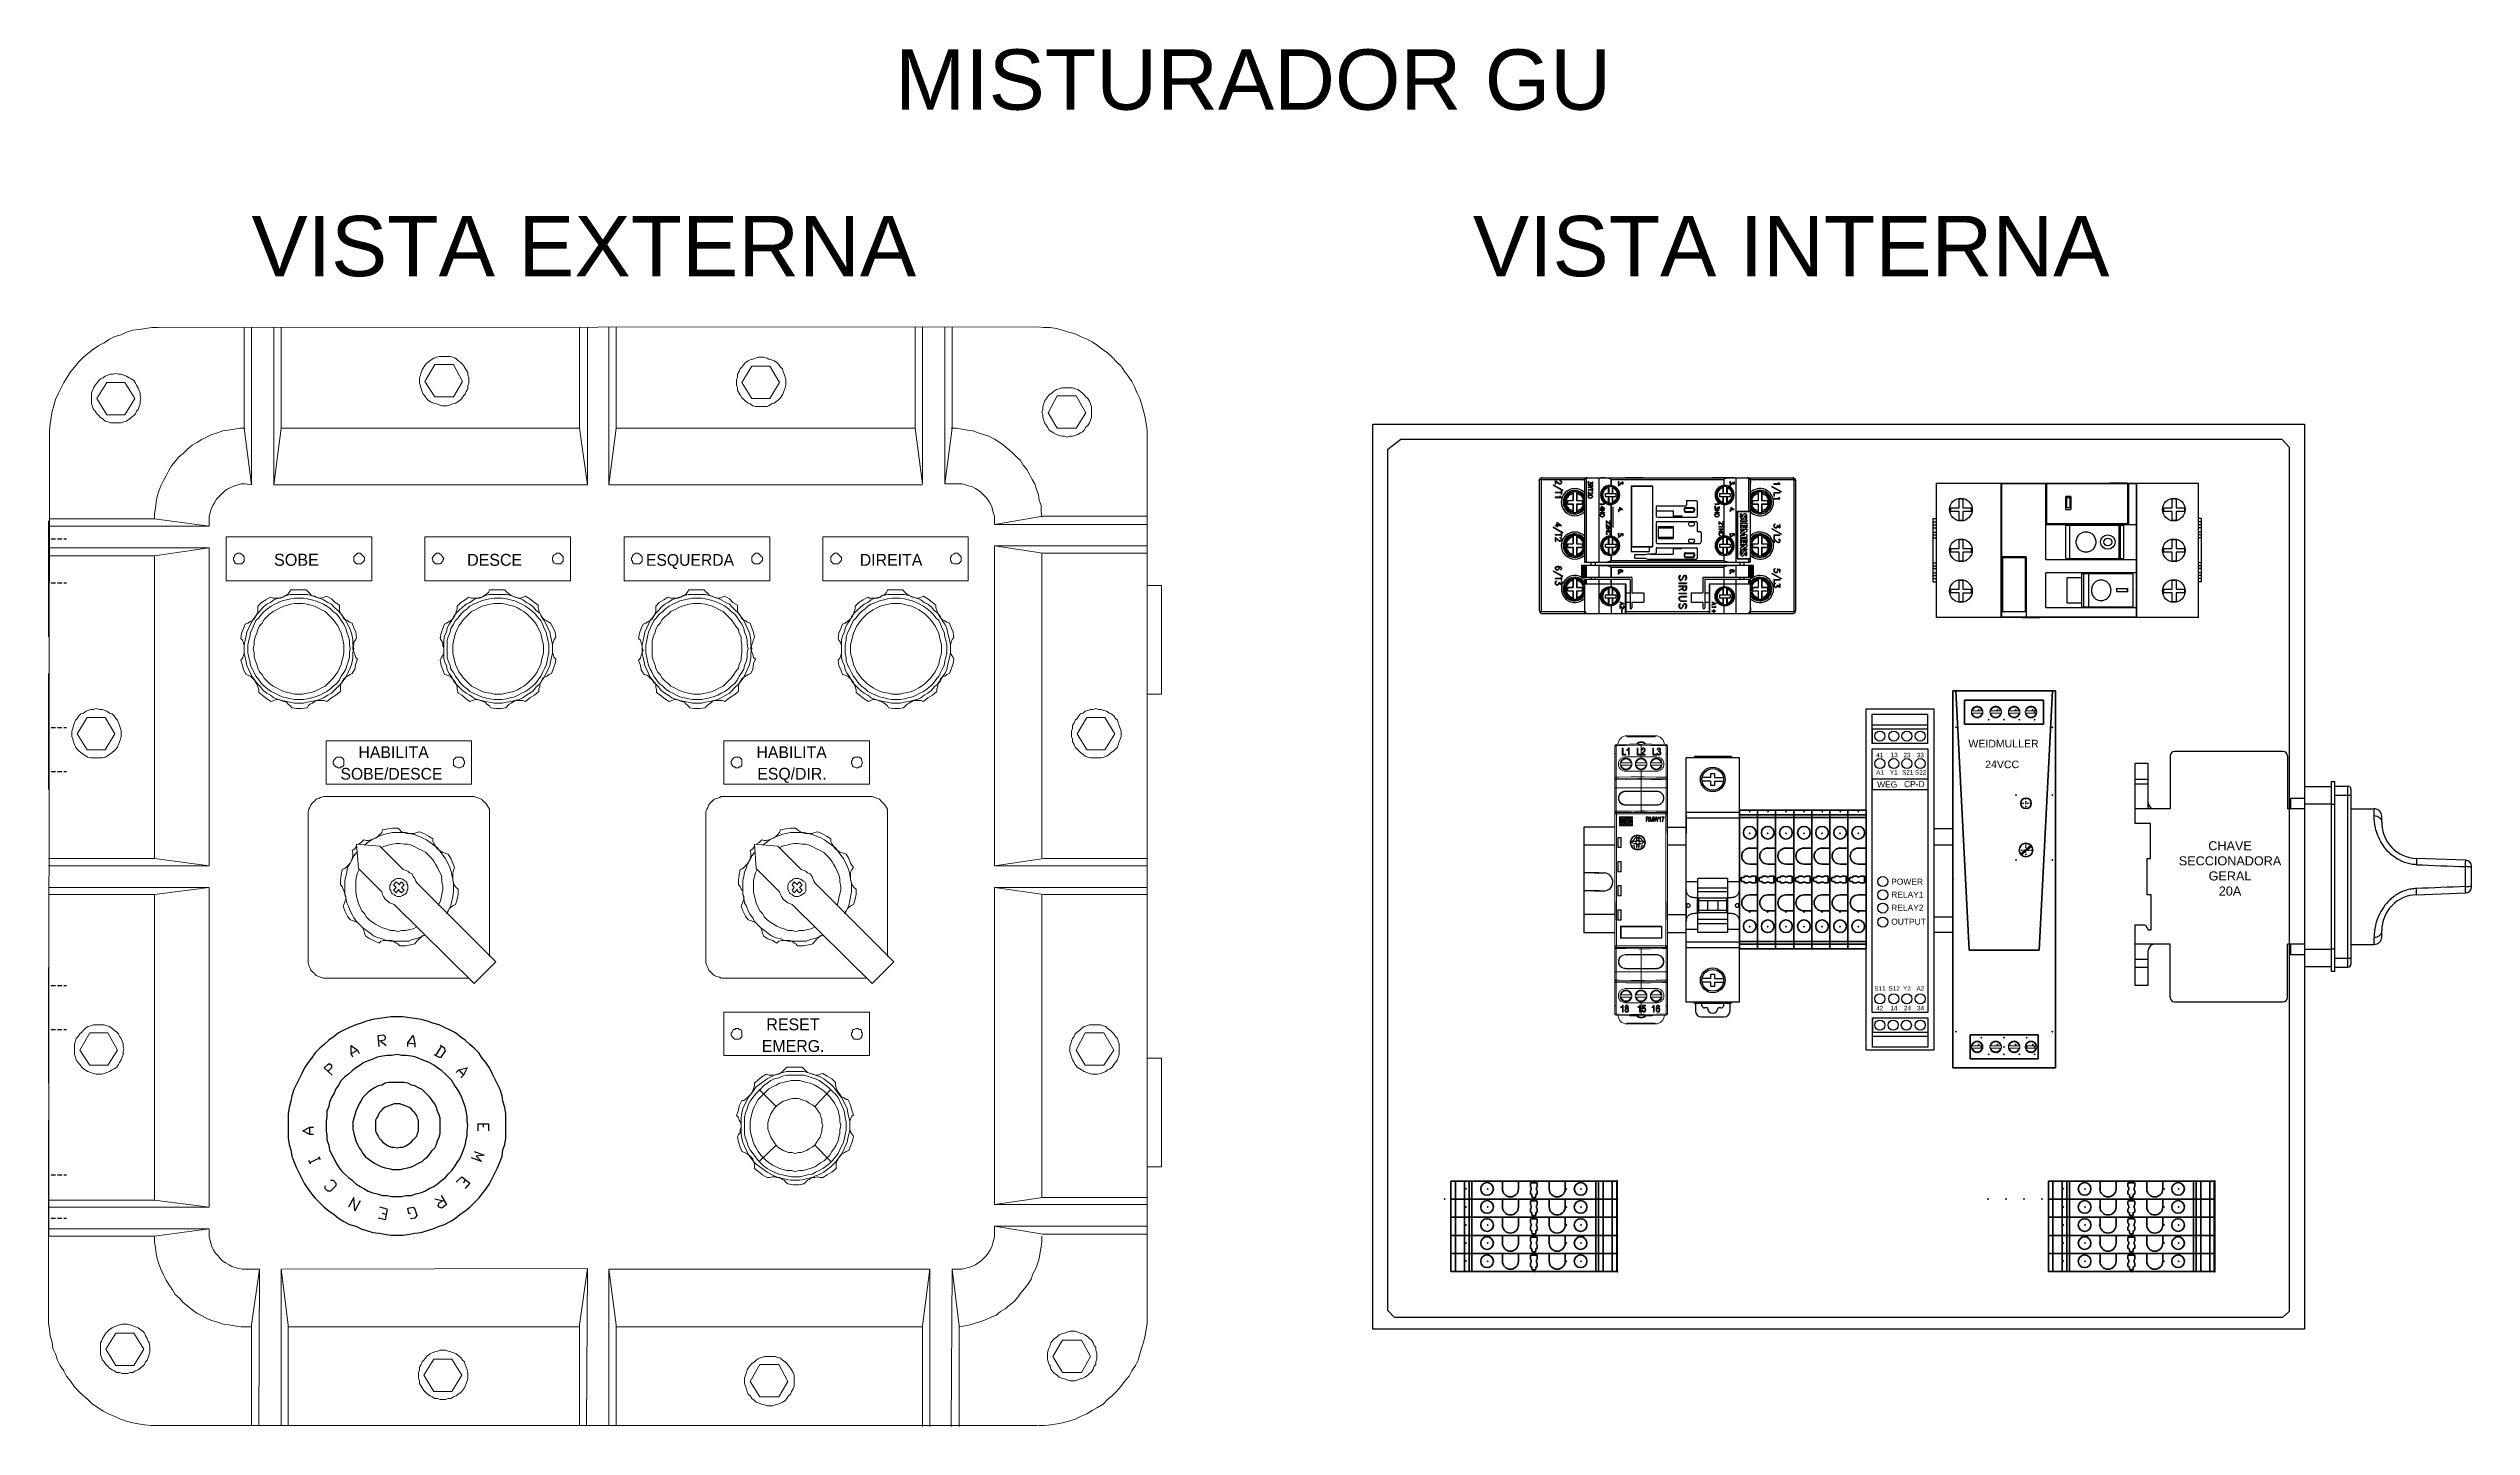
# Model space of a CAD drawing. Header units: millimetres. Extents: x -72 to 2978, y -1067 to 2817.
# Drawn here: x 986 to 1790, y -7 to 449 of the extents above; entities that cross this region are included whole.
import ezdxf

# ---------------------------------------------------------------- set-up
doc = ezdxf.new("R2010")
doc.units = ezdxf.units.MM
doc.linetypes.add('Center', pattern=[1.5, 0.45, -0.5, 0.05, -0.5])
doc.linetypes.add('Dashed', pattern=[2, 1, -1])
doc.layers.add('00_COMPONENTS_1', color=7, linetype='Continuous')
doc.layers.add('10000_FRONT', color=7, linetype='Continuous')
for name, color, linetype, lineweight in [('2d ConnectionPoints', 7, 'Continuous', 50), ('AM_0', 7, 'Continuous', 50), ('AM_4', 3, 'Continuous', 25), ('AM_7', 7, 'Center', 25), ('AM_9', 6, 'Dashed', 25)]:
    doc.layers.add(name, color=color, linetype=linetype, lineweight=lineweight)
doc.styles.add('CIDFont+F1$001H0', font='')
doc.styles.get("Standard").update_dxf_attribs({"font": 'arial.ttf'})
doc.styles.get('CIDFont+F1$001H0').set_extended_font_data('CIDFont+F1')

msp = doc.modelspace()

# ---------------------------------------------------------------- texts
at = {"color": 7, "true_color": 0x000007, "style": 'CIDFont+F1$001H0'}
for s, height, p in [('SOBE', 4.004, (1060.78, 277.93)), ('DESCE', 3.958, (1124.84, 277.93)), ('ESQUERDA', 3.894, (1184.13, 277.93)), ('DIREITA', 3.939, (1255.04, 277.93)), ('HABILITA', 3.923, (1088.79, 214.18)), ('HABILITA', 3.923, (1220.78, 214.18)), ('SOBE/DESCE', 3.888, (1082.83, 207.03)), ('ESQ/DIR.', 3.915, (1221.08, 207.03)), ('EMERG.', 3.936, (1222.57, 116.76)), ('RESET', 3.963, (1224.06, 123.91))]:
    msp.add_text(s, height=height, dxfattribs=at).set_placement(p)
at = {"color": 6, "char_height": 20, "attachment_point": 1}
for s, width, insert in [('{\\C256;MISTURADOR GU}', 238.1967, (1266.77, 449.16)), ('{\\C256;VISTA EXTERNA}', 227.5814, (1053.3, 393.95)), ('{\\C256;VISTA INTERNA}', 227.5814, (1458.4, 393.95))]:
    msp.add_mtext_dynamic_manual_height_columns(s, width=width, gutter_width=12.5, heights=[0], dxfattribs=dict(at, insert=insert))
at = {"attachment_point": 1}
for s, width, heights, insert, char_height in [('WEIDMULLER', 26.033, [0], (1622.75, 220.24), 2.5), ('A1', 2.2548, [0], (1592.16, 210.17), 1.5), ('41', 2.2548, [0], (1592.16, 215.94), 1.5), ('Y1', 2.2548, [0], (1596.69, 210.19), 1.5), ('13', 2.2548, [0], (1596.98, 215.95), 1.5), ('S21', 2.2548, [0], (1600.74, 210.19), 1.5), ('23', 2.2548, [0], (1601.22, 215.95), 1.5), ('S22', 2.2548, [0], (1605.03, 210.19), 1.5), ('33', 2.2548, [0], (1605.65, 215.95), 1.5), ('24VCC', 26.033, [0], (1628.31, 213.34), 2.5), ('WEG', 2.2548, [2.59], (1592.47, 206.43), 2), ('CP-D', 2.2548, [2.59], (1601.4, 206.54), 2), ('POWER', 3.8589, [0], (1597.14, 174.2), 2), ('RELAY1', 3.8589, [0], (1597.14, 169.94), 2), ('OUTPUT', 3.8589, [0], (1597.14, 160.91), 2), ('RELAY2', 3.8589, [0], (1597.14, 165.56), 2), ('S11', 2.2548, [0], (1591.53, 138.52), 1.5), ('S12', 2.2548, [0], (1596.25, 138.54), 1.5), ('Y2', 2.2548, [0], (1601.07, 138.54), 1.5), ('A2', 2.2548, [0], (1605.54, 138.54), 1.5), ('42', 2.2548, [0], (1592.16, 132.04), 1.5), ('14', 2.2548, [0], (1596.87, 132.05), 1.5), ('24', 2.2548, [0], (1601.37, 132.05), 1.5), ('34', 2.2548, [0], (1605.71, 132.05), 1.5)]:
    msp.add_mtext_dynamic_manual_height_columns(s, width=width, gutter_width=12.5, heights=heights, dxfattribs=dict(at, insert=insert, char_height=char_height))
at = {"color": 6, "insert": (1694.84, 186.61), "char_height": 3, "attachment_point": 1, "rotation": 359.99573}
msp.add_mtext_dynamic_manual_height_columns('\\pxqc;{\\C256;CHAVE SECCIONADORA GERAL\\P20A}', width=29.3612, gutter_width=12.5, heights=[0], dxfattribs=at)

# ---------------------------------------------------------------- blocks, each defined once
blk = doc.blocks.new('4_1469470000_PART5_0_in_1469470000_0')
at = {"layer": 'AM_0'}
for p, q in [((25.87, 73.81), (22.43, 70.92)), ((26.07, 73.58), (22.63, 70.69))]:
    blk.add_line(p, q, dxfattribs=at)
blk = doc.blocks.new('5_1469470000_PART4_0_in_1469470000_0')
at = {"layer": 'AM_0'}
for p, q in [((0, 125), (0, 0)), ((0.97, 125), (0, 125)), ((0.97, 125), (5.4, 39.1)), ((28.6, 39.1), (33.03, 125)), ((34, 125), (33.03, 125)), ((34, 0), (34, 125)), ((5.4, 39.1), (28.6, 39.1)), ((28.25, 11), (5.75, 11)), ((5.75, 11), (5.75, 3)), ((28.25, 11), (28.25, 3)), ((28.25, 3), (5.75, 3)), ((0, 0), (34, 0))]:
    blk.add_line(p, q, dxfattribs=at)
blk = doc.blocks.new('6_1469470000_PART3_0_in_1469470000_0')
at = {"layer": 'AM_0'}
for p, q in [((33.03, 125), (0.97, 125)), ((5.4, 39.1), (0.97, 125)), ((30.1, 122), (3.9, 122)), ((3.9, 122), (3.9, 114)), ((33.03, 125), (28.6, 39.1)), ((30.1, 122), (30.1, 114)), ((30.1, 114), (3.9, 114)), ((5.4, 39.1), (28.6, 39.1))]:
    blk.add_line(p, q, dxfattribs=at)
for centre, radius in [((24.25, 87.75), 1.75), ((24.25, 72.25), 2.25)]:
    blk.add_circle(centre, radius, dxfattribs=at)
at = {"layer": 'AM_7'}
for p, q in [((24.25, 85.91), (24.25, 89.59)), ((22.41, 87.75), (26.09, 87.75)), ((24.25, 69.89), (24.25, 74.61)), ((21.89, 72.25), (26.61, 72.25))]:
    blk.add_line(p, q, dxfattribs=at)
blk = doc.blocks.new('7_1469470000_PART2_0_in_1469470000_0')
at = {"layer": 'AM_0'}
blk.add_circle((24.25, 87.75), 1.75, dxfattribs=at)

# ---------------------------------------------------------------- linework, layer by layer
at = {"color": 7, "linetype": 'Continuous', "lineweight": 15, "true_color": 0x000007}
for p, q in [((1313.99, 357.22), (1022.32, 356.92)), ((1050.92, 356.92), (1050.92, 323.55)), ((1053.3, 356.92), (1053.3, 304.78)), ((1060.75, 304.78), (1060.75, 356.92)), ((1063.13, 356.92), (1063.13, 323.55)), ((1162.05, 356.92), (1162.05, 323.55)), ((1164.73, 356.92), (1164.73, 304.78)), ((1171.88, 304.78), (1171.88, 356.92)), ((1174.26, 356.92), (1174.26, 323.55)), ((1273.47, 357.22), (1273.47, 323.55)), ((1275.86, 357.22), (1275.86, 305.08)), ((1283.3, 305.08), (1283.3, 357.22)), ((1285.69, 357.22), (1285.69, 323.55)), ((1002.06, 333.38), (1005.34, 338.74)), ((1005.34, 338.74), (1011.3, 338.74)), ((1011.3, 338.74), (1014.57, 333.38)), ((1110.8, 339.04), (1114.08, 344.7)), ((1114.08, 333.98), (1110.8, 339.04)), ((1114.08, 344.7), (1120.34, 344.7)), ((1120.34, 344.7), (1123.32, 339.04)), ((1123.32, 339.04), (1120.34, 333.98)), ((1215.97, 338.74), (1219.25, 344.11)), ((1219.25, 333.38), (1215.97, 338.74)), ((1219.25, 344.11), (1225.21, 344.11)), ((1225.21, 344.11), (1228.48, 338.74)), ((1228.48, 338.74), (1225.21, 333.38)), ((1005.34, 328.02), (1002.06, 333.38)), ((1014.57, 333.38), (1011.3, 328.02)), ((1120.34, 333.98), (1114.08, 333.98)), ((1225.21, 333.38), (1219.25, 333.38)), ((1317.57, 328.61), (1320.54, 334.28)), ((1320.54, 334.28), (1326.8, 334.28)), ((1326.8, 334.28), (1330.08, 328.61)), ((1011.3, 328.02), (1005.34, 328.02)), ((1050.92, 323.55), (1053.3, 304.78)), ((1063.13, 323.55), (1060.75, 304.78)), ((1162.05, 323.55), (1063.13, 323.55)), ((1162.05, 323.55), (1164.73, 304.78)), ((1174.26, 323.55), (1171.88, 304.78)), ((1174.26, 323.55), (1273.47, 323.55)), ((1273.47, 323.55), (1275.86, 305.08)), ((1285.69, 323.55), (1283.3, 305.08)), ((1320.54, 323.55), (1317.57, 328.61)), ((1326.8, 323.55), (1320.54, 323.55)), ((1330.08, 328.61), (1326.8, 323.55)), ((986.27, 320.87), (985.97, 28.9)), ((1350.34, 320.87), (1350.34, 28.9)), ((1053.3, 304.78), (1051.22, 305.08)), ((1060.75, 304.78), (1164.73, 304.78)), ((1171.88, 304.78), (1275.86, 304.78)), ((1287.77, 305.08), (1283.3, 305.08)), ((1021.13, 293.46), (986.27, 293.46)), ((1039.3, 291.08), (986.27, 291.08)), ((1021.13, 293.46), (1039.3, 291.08)), ((1039.3, 291.08), (1039.3, 293.16)), ((1315.78, 294.35), (1299.69, 291.67)), ((1299.69, 291.67), (1299.69, 293.16)), ((1299.69, 291.67), (1350.34, 291.67)), ((1315.78, 294.35), (1350.34, 294.35)), ((1039.3, 283.93), (986.27, 283.93)), ((1021.13, 281.24), (1039.3, 283.93)), ((1039.3, 283.93), (1039.3, 178.46)), ((1299.69, 284.52), (1299.69, 178.46)), ((1315.78, 282.14), (1299.69, 284.52)), ((1299.69, 284.52), (1350.34, 284.52)), ((1315.48, 180.84), (1315.48, 282.14)), ((1315.78, 282.14), (1350.34, 282.14)), ((1021.13, 281.24), (986.27, 281.24)), ((1021.13, 180.84), (1021.13, 281.24)), ((1355.1, 271.41), (1350.34, 271.41)), ((1355.1, 235.36), (1355.1, 271.41)), ((1355.1, 235.36), (1350.34, 235.36)), ((995.51, 222.25), (998.78, 227.62)), ((998.78, 227.62), (1004.74, 227.62)), ((1004.74, 227.62), (1008.02, 222.25)), ((1327.1, 222.25), (1330.38, 227.62)), ((1330.38, 227.62), (1336.33, 227.62)), ((1336.33, 227.62), (1339.61, 222.25)), ((998.78, 216.89), (995.51, 222.25)), ((1008.02, 222.25), (1004.74, 216.89)), ((1330.38, 216.89), (1327.1, 222.25)), ((1339.61, 222.25), (1336.33, 216.89)), ((1004.74, 216.89), (998.78, 216.89)), ((1336.33, 216.89), (1330.38, 216.89)), ((1078.03, 201.4), (1126.3, 201.4)), ((1210.01, 201.4), (1258.28, 201.4)), ((1072.07, 147.18), (1072.07, 195.44)), ((1132.25, 148.37), (1132.25, 195.44)), ((1204.05, 147.18), (1204.05, 195.44)), ((1264.24, 148.37), (1264.24, 195.44)), ((1095.91, 185.01), (1088.16, 185.61)), ((1088.76, 177.57), (1088.16, 185.61)), ((1095.91, 185.01), (1103.65, 177.27)), ((1227.89, 185.01), (1220.14, 185.61)), ((1220.74, 177.57), (1220.14, 185.61)), ((1227.89, 185.01), (1235.64, 177.27)), ((1021.13, 180.84), (985.97, 180.84)), ((1039.3, 178.46), (985.97, 178.46)), ((1021.13, 180.84), (1039.3, 178.46)), ((1096.5, 169.82), (1088.76, 177.57)), ((1228.48, 169.82), (1220.74, 177.57)), ((1316.08, 180.84), (1299.69, 178.46)), ((1299.69, 178.46), (1350.34, 178.46)), ((1316.08, 180.84), (1350.34, 180.84)), ((1039.3, 171.31), (985.97, 171.31)), ((1021.13, 168.93), (985.97, 168.93)), ((1021.13, 168.93), (1039.3, 171.31)), ((1021.13, 168.93), (1021.13, 67.63)), ((1039.3, 65.25), (1039.3, 171.31)), ((1108.12, 172.8), (1134.34, 146.58)), ((1240.1, 172.8), (1266.32, 146.58)), ((1299.69, 171.31), (1299.69, 66.14)), ((1316.08, 168.93), (1299.69, 171.31)), ((1299.69, 171.31), (1350.34, 171.31)), ((1315.48, 168.93), (1315.48, 68.52)), ((1316.08, 168.93), (1350.34, 168.93)), ((1127.19, 139.43), (1100.67, 165.65)), ((1259.17, 139.43), (1232.66, 165.65)), ((1134.34, 146.58), (1127.19, 139.43)), ((1266.32, 146.58), (1259.17, 139.43)), ((1078.03, 141.22), (1125.1, 141.22)), ((1210.01, 141.22), (1257.09, 141.22)), ((996.4, 117.38), (999.68, 123.04)), ((999.68, 123.04), (1005.63, 123.04)), ((1005.63, 123.04), (1008.91, 117.38)), ((1326.8, 117.38), (1329.78, 123.04)), ((1329.78, 123.04), (1336.04, 123.04)), ((1336.04, 123.04), (1339.31, 117.38)), ((999.68, 112.32), (996.4, 117.38)), ((1008.91, 117.38), (1005.63, 112.32)), ((1329.78, 112.32), (1326.8, 117.38)), ((1339.31, 117.38), (1336.04, 112.32)), ((1355.1, 114.7), (1350.34, 114.7)), ((1355.1, 114.7), (1355.1, 78.65)), ((1005.63, 112.32), (999.68, 112.32)), ((1336.04, 112.32), (1329.78, 112.32)), ((1355.1, 78.65), (1350.34, 78.65)), ((1021.13, 67.63), (986.27, 67.63)), ((1039.3, 65.25), (986.27, 65.25)), ((1021.13, 67.63), (1039.3, 65.25)), ((1315.78, 68.52), (1299.69, 66.14)), ((1299.69, 66.14), (1350.34, 66.14)), ((1315.78, 68.52), (1350.34, 68.52)), ((1039.3, 58.1), (986.27, 58.1)), ((1021.13, 55.71), (1039.3, 58.1)), ((1039.3, 56.61), (1039.3, 58.1)), ((1315.78, 56.31), (1299.69, 58.99)), ((1299.69, 58.99), (1350.34, 58.99)), ((1299.69, 56.61), (1299.69, 58.99)), ((1315.78, 56.31), (1350.34, 56.31)), ((1021.13, 55.71), (986.27, 55.71)), ((1055.98, 44.69), (1051.52, 44.69)), ((1053.3, 26.22), (1055.98, 44.69)), ((1055.98, 44.69), (1055.69, -7.15)), ((1164.73, 44.99), (1063.13, 44.69)), ((1063.13, -7.15), (1063.13, 44.69)), ((1065.52, 26.22), (1063.13, 44.69)), ((1162.05, 26.22), (1164.73, 44.99)), ((1164.73, 44.99), (1164.43, -7.15)), ((1278.24, 44.69), (1171.88, 44.69)), ((1171.88, -7.15), (1171.88, 44.69)), ((1174.26, 26.22), (1171.88, 44.69)), ((1275.86, 25.92), (1278.24, 44.69)), ((1278.24, 44.69), (1278.24, -7.45)), ((1285.39, -7.45), (1285.69, 44.69)), ((1288.07, 25.92), (1285.69, 44.69)), ((1287.77, 44.69), (1285.69, 44.69)), ((1053.3, -7.15), (1053.3, 26.22)), ((1065.52, -7.15), (1065.52, 26.22)), ((1162.05, 25.62), (1065.52, 25.62)), ((1162.05, -7.15), (1162.05, 26.22)), ((1174.26, -7.15), (1174.26, 26.22)), ((1174.26, 25.62), (1275.86, 25.62)), ((1275.86, -7.45), (1275.86, 25.92)), ((1288.07, -7.45), (1288.07, 25.92)), ((1005.04, 18.17), (1008.32, 23.54)), ((1008.32, 12.81), (1005.04, 18.17)), ((1008.32, 23.54), (1014.27, 23.54)), ((1014.27, 23.54), (1017.55, 18.17)), ((1017.55, 18.17), (1014.27, 12.81)), ((1319.06, 15.79), (1322.33, 21.15)), ((1322.33, 21.15), (1328.59, 21.15)), ((1328.59, 21.15), (1331.57, 15.79)), ((1014.27, 12.81), (1008.32, 12.81)), ((1110.51, 9.53), (1113.78, 14.9)), ((1113.78, 4.17), (1110.51, 9.53)), ((1113.78, 14.9), (1119.74, 14.9)), ((1119.74, 14.9), (1123.02, 9.53)), ((1123.02, 9.53), (1119.74, 4.17)), ((1218.65, 7.45), (1221.93, 13.11)), ((1221.93, 13.11), (1228.19, 13.11)), ((1228.19, 13.11), (1231.17, 7.45)), ((1322.33, 10.43), (1319.06, 15.79)), ((1328.59, 10.43), (1322.33, 10.43)), ((1331.57, 15.79), (1328.59, 10.43)), ((1119.74, 4.17), (1113.78, 4.17)), ((1221.93, 2.38), (1218.65, 7.45)), ((1228.19, 2.38), (1221.93, 2.38)), ((1231.17, 7.45), (1228.19, 2.38)), ((1313.99, -7.15), (1022.02, -7.15))]:
    msp.add_line(p, q, dxfattribs=at)
for p, q in [((1425.22, 324.88), (1734.21, 324.88)), ((1425.22, 24.88), (1425.22, 324.88)), ((1734.21, 324.88), (1734.21, 24.88)), ((1514.9, 307.13), (1508.9, 307.13)), ((1543.9, 307.13), (1537.9, 307.13)), ((1504.92, 290.6), (1504.92, 297.45)), ((1646.56, 305.22), (1640.56, 305.22)), ((1675.56, 305.32), (1669.56, 305.32)), ((1508.9, 262.13), (1514.9, 262.13)), ((1537.9, 262.13), (1543.9, 262.13)), ((1699.07, 260.82), (1612.07, 260.82)), ((1640.56, 260.82), (1646.56, 260.82)), ((1669.56, 260.92), (1675.56, 260.82)), ((1588.8, 230.48), (1611.3, 230.48)), ((1588.8, 117.38), (1588.8, 230.48)), ((1590.87, 223.88), (1590.87, 225.2)), ((1590.87, 225.2), (1609.17, 225.2)), ((1611.3, 230.48), (1611.3, 117.38)), ((1590.87, 223.88), (1609.17, 223.88)), ((1590.87, 223.88), (1590.87, 219)), ((1590.86, 207.33), (1609.28, 207.33)), ((1590.86, 203.74), (1609.28, 203.74)), ((1590.87, 207.33), (1590.87, 203.74)), ((1522.95, 189.55), (1522.95, 195.55)), ((1529.1, 195.31), (1529.1, 189.31)), ((1546.8, 189.31), (1546.8, 195.31)), ((1588.8, 196.53), (1588.8, 190.53)), ((1611.3, 196.53), (1611.3, 190.53)), ((1498.77, 176.17), (1501.55, 176.17)), ((1505.45, 166.55), (1505.45, 160.55)), ((1522.95, 160.55), (1522.92, 166.55)), ((1529.1, 166.31), (1529.1, 160.31)), ((1546.8, 160.31), (1546.8, 166.31)), ((1588.8, 167.53), (1588.8, 161.53)), ((1590.97, 128.06), (1590.97, 123.17)), ((1609.27, 123.17), (1590.97, 123.17)), ((1609.27, 121.85), (1590.97, 121.85)), ((1609.27, 123.17), (1609.27, 121.85)), ((1611.3, 117.38), (1588.8, 117.38)), ((1734.21, 24.88), (1425.22, 24.88))]:
    msp.add_line(p, q)
at = {"color": 30, "true_color": 0xf8991e}
for p, q in [((1430.16, 316.6), (1434.49, 319.88)), ((1430.16, 31.02), (1430.16, 316.6)), ((1434.49, 319.88), (1726.69, 319.88)), ((1726.69, 319.88), (1729.2, 317.11)), ((1729.18, 317.14), (1729.18, 30.72)), ((1430.17, 31.01), (1432.37, 28.69)), ((1439.47, 28.69), (1432.37, 28.69)), ((1726.93, 28.69), (1439.51, 28.69)), ((1729.18, 30.72), (1726.93, 28.69))]:
    msp.add_line(p, q, dxfattribs=at)
at = {"color": 7, "linetype": 'Continuous', "lineweight": 25, "true_color": 0x000007}
for p, q in [((985.97, 292.86), (985.97, 254.43)), ((986.27, 286.9), (986.27, 286.9)), ((986.87, 286.9), (988.36, 286.9)), ((988.65, 286.9), (988.65, 286.9)), ((988.95, 286.9), (990.44, 286.9)), ((990.74, 286.9), (990.74, 286.9)), ((991.04, 286.9), (991.93, 286.9)), ((986.27, 272.31), (986.27, 272.31)), ((986.87, 272.31), (988.36, 272.31)), ((988.65, 272.31), (988.65, 272.31)), ((988.95, 272.31), (990.44, 272.31)), ((990.74, 272.31), (990.74, 272.31)), ((991.04, 272.31), (991.93, 272.31)), ((985.97, 242.22), (985.97, 203.78)), ((986.27, 224.34), (986.27, 224.34)), ((986.87, 224.34), (988.36, 224.34)), ((988.65, 224.34), (988.65, 224.34)), ((988.95, 224.34), (990.44, 224.34)), ((990.74, 224.34), (990.74, 224.34)), ((991.04, 224.34), (991.93, 224.34)), ((986.27, 209.74), (986.27, 209.74)), ((986.87, 209.74), (988.36, 209.74)), ((988.65, 209.74), (988.65, 209.74)), ((988.95, 209.74), (990.44, 209.74)), ((990.74, 209.74), (990.74, 209.74)), ((991.04, 209.74), (991.93, 209.74)), ((985.97, 144.79), (985.97, 106.36)), ((986.27, 138.83), (986.27, 138.83)), ((986.87, 138.83), (988.36, 138.83)), ((988.65, 138.83), (988.65, 138.83)), ((988.95, 138.83), (990.44, 138.83)), ((990.74, 138.83), (990.74, 138.83)), ((991.04, 138.83), (991.93, 138.83)), ((986.27, 124.24), (986.27, 124.24)), ((986.87, 124.24), (988.36, 124.24)), ((988.65, 124.24), (988.65, 124.24)), ((988.95, 124.24), (990.44, 124.24)), ((990.74, 124.24), (990.74, 124.24)), ((991.04, 124.24), (991.93, 124.24)), ((1086.37, 116.19), (1088.46, 117.38)), ((1096.2, 120.36), (1097.99, 118.87)), ((1105.14, 119.77), (1107.53, 119.47)), ((1116.17, 118.58), (1114.38, 115.6)), ((1122.12, 110.83), (1123.61, 109.04)), ((985.97, 94.15), (985.97, 55.71)), ((1072.67, 89.38), (1072.67, 91.76)), ((1128.38, 92.95), (1128.38, 90.57)), ((1130.17, 92.95), (1130.17, 91.76)), ((1072.97, 79.55), (1072.37, 80.74)), ((1072.67, 80.14), (1075.95, 81.63)), ((1076.24, 81.04), (1075.65, 81.93)), ((986.27, 75.97), (986.27, 75.97)), ((986.87, 75.97), (988.36, 75.97)), ((988.65, 75.97), (988.65, 75.97)), ((988.95, 75.97), (990.44, 75.97)), ((990.74, 75.97), (990.74, 75.97)), ((991.04, 75.97), (991.93, 75.97)), ((1123.02, 75.38), (1121.23, 73.59)), ((1124.21, 74.48), (1123.61, 73.29)), ((1098.29, 64.65), (1095.91, 65.25)), ((1116.46, 67.33), (1114.08, 67.93)), ((986.27, 61.67), (986.27, 61.67)), ((986.87, 61.67), (988.36, 61.67)), ((988.65, 61.67), (988.65, 61.67)), ((988.95, 61.67), (990.44, 61.67)), ((990.74, 61.67), (990.74, 61.67)), ((991.04, 61.67), (991.93, 61.67)), ((1097.99, 62.86), (1096.8, 63.16))]:
    msp.add_line(p, q, dxfattribs=at)
at = {"color": 7, "linetype": 'Continuous', "lineweight": 15}
for p, q in [((1624.01, 229.8), (1627.27, 229.8)), ((1627.27, 229.05), (1624.01, 229.05)), ((1630.17, 229.8), (1633.43, 229.8)), ((1633.43, 229.05), (1630.17, 229.05)), ((1636.28, 229.8), (1639.55, 229.8)), ((1639.55, 229.05), (1636.28, 229.05)), ((1641.89, 229.8), (1645.16, 229.8)), ((1645.16, 229.05), (1641.89, 229.05)), ((1505.45, 215.54), (1505.45, 218.15)), ((1505.94, 218.65), (1514.2, 218.79)), ((1505.94, 218.31), (1505.94, 215.57)), ((1507.95, 217.5), (1508.19, 217.5)), ((1509.5, 221.57), (1518.9, 221.57)), ((1509.5, 221.47), (1509.5, 221.57)), ((1509.5, 221.47), (1518.9, 221.47)), ((1509.5, 221.47), (1509.5, 221.27)), ((1518.9, 221.27), (1509.5, 221.27)), ((1510.04, 217.53), (1510.2, 217.53)), ((1510.7, 218.84), (1512.67, 218.84)), ((1512.91, 217.5), (1513.15, 217.5)), ((1514.2, 218.79), (1522.45, 218.65)), ((1514.2, 218.46), (1514.2, 215.57)), ((1515.72, 218.84), (1517.7, 218.84)), ((1518.1, 217.5), (1518.34, 217.5)), ((1518.9, 221.47), (1518.9, 221.57)), ((1518.9, 221.47), (1518.9, 221.27)), ((1522.45, 215.57), (1522.45, 218.31)), ((1522.95, 218.15), (1522.95, 215.54)), ((1505.45, 207.81), (1505.45, 215.54)), ((1505.94, 215.57), (1505.94, 207.83)), ((1507.57, 212.6), (1510.84, 212.6)), ((1510.84, 211.85), (1507.57, 211.85)), ((1509.15, 215.19), (1507.95, 215.19)), ((1508.19, 215.46), (1509.15, 215.46)), ((1514.2, 209.8), (1508.98, 209.84)), ((1509.15, 215.46), (1509.15, 215.19)), ((1510.2, 215.19), (1509.96, 215.19)), ((1512.57, 212.6), (1515.84, 212.6)), ((1515.84, 211.85), (1512.57, 211.85)), ((1514.11, 215.46), (1514.11, 215.19)), ((1514.2, 215.57), (1514.2, 214.59)), ((1514.2, 214.59), (1519.42, 214.54)), ((1514.2, 209.8), (1519.42, 209.84)), ((1514.2, 209.8), (1514.2, 207.98)), ((1514.56, 216.81), (1514.32, 216.84)), ((1515.52, 215.46), (1515.52, 215.19)), ((1517.57, 212.6), (1520.84, 212.6)), ((1520.84, 211.85), (1517.57, 211.85)), ((1519.3, 215.19), (1518.1, 215.19)), ((1518.34, 215.46), (1519.3, 215.46)), ((1519.3, 215.46), (1519.3, 215.19)), ((1519.48, 215.82), (1519.72, 215.85)), ((1522.45, 207.83), (1522.45, 215.57)), ((1522.95, 215.54), (1522.95, 207.81)), ((1522.96, 215.45), (1522.95, 215.45)), ((1522.96, 210.78), (1522.95, 210.78)), ((1522.96, 210.12), (1522.95, 210.12)), ((1522.96, 209.45), (1522.95, 209.45)), ((1522.96, 215.45), (1522.96, 210.78)), ((1522.96, 210.78), (1522.96, 210.12)), ((1522.96, 210.12), (1522.96, 209.45)), ((1505.45, 204.24), (1505.45, 206.85)), ((1505.45, 196.51), (1505.45, 204.24)), ((1505.94, 207.35), (1514.2, 207.49)), ((1505.94, 207.01), (1505.94, 204.27)), ((1505.94, 204.27), (1514.2, 204.27)), ((1505.94, 204.27), (1505.94, 196.53)), ((1506.75, 201.51), (1506.75, 200.33)), ((1506.82, 201.25), (1506.75, 201.24)), ((1506.9, 201.89), (1507.03, 201.89)), ((1507.01, 202.14), (1507.18, 202.14)), ((1514.2, 203.29), (1508.98, 203.24)), ((1514.2, 203.14), (1508.98, 203.09)), ((1514.2, 207.49), (1522.45, 207.35)), ((1514.2, 207.16), (1514.2, 204.27)), ((1514.2, 204.27), (1514.2, 203.29)), ((1522.45, 204.27), (1514.2, 204.27)), ((1514.2, 203.29), (1519.42, 203.24)), ((1514.2, 198.63), (1514.2, 203.14)), ((1519.48, 203.09), (1514.2, 203.14)), ((1521.16, 202.26), (1521.29, 202.26)), ((1521.4, 201.89), (1521.4, 202.07)), ((1521.65, 200.31), (1521.65, 201.48)), ((1522.45, 204.27), (1522.45, 207.01)), ((1522.45, 196.53), (1522.45, 204.27)), ((1522.95, 206.85), (1522.95, 204.24)), ((1522.96, 205.95), (1522.95, 205.95)), ((1522.95, 204.24), (1522.95, 196.51)), ((1522.96, 203.55), (1522.95, 203.55)), ((1522.96, 203.55), (1522.96, 205.95)), ((1505.48, 195.67), (1505.45, 195.69)), ((1505.45, 195.69), (1505.45, 151.89)), ((1505.45, 195.55), (1505.45, 152.04)), ((1505.98, 195.67), (1505.48, 195.67)), ((1505.48, 151.92), (1505.48, 195.67)), ((1505.95, 196.19), (1505.98, 196.17)), ((1512.2, 196.19), (1505.95, 196.19)), ((1505.98, 195.67), (1505.98, 196.17)), ((1505.98, 196.17), (1522.42, 196.17)), ((1522.42, 195.67), (1505.98, 195.67)), ((1505.98, 195.67), (1505.98, 151.92)), ((1511.31, 194.67), (1506.98, 194.67)), ((1506.98, 194.67), (1506.98, 192.33)), ((1507.18, 199.63), (1507.05, 199.63)), ((1507.31, 194.33), (1511.31, 194.33)), ((1507.31, 192.67), (1507.31, 194.33)), ((1507.98, 194), (1507.64, 194)), ((1507.64, 194), (1507.64, 192.67)), ((1507.98, 192.67), (1507.98, 194)), ((1508.31, 194), (1508.31, 192.67)), ((1508.64, 194), (1508.31, 194)), ((1508.64, 192.33), (1508.64, 194)), ((1514.2, 198.63), (1508.98, 198.68)), ((1514.2, 198.5), (1508.98, 198.54)), ((1508.98, 194), (1508.98, 192.33)), ((1509.98, 194), (1508.98, 194)), ((1509.31, 193.67), (1509.31, 193.33)), ((1509.64, 193.67), (1509.31, 193.67)), ((1509.31, 193.33), (1509.64, 193.33)), ((1509.31, 192.67), (1509.31, 193)), ((1509.31, 193), (1509.98, 193)), ((1509.64, 193.33), (1509.64, 193.67)), ((1509.98, 193), (1509.98, 194)), ((1510.31, 194), (1510.31, 192.33)), ((1511.31, 194), (1510.31, 194)), ((1510.98, 193.67), (1510.64, 193.67)), ((1510.64, 193.67), (1510.64, 192.67)), ((1510.98, 192.67), (1510.98, 193.67)), ((1511.31, 194.33), (1511.31, 194.67)), ((1511.31, 191.67), (1511.31, 194)), ((1511.99, 196.18), (1511.99, 196.17)), ((1512.2, 196.18), (1511.99, 196.18)), ((1511.99, 196.17), (1511.99, 196.18)), ((1511.99, 196.17), (1516.4, 196.17)), ((1512.2, 196.26), (1514.2, 196.29)), ((1512.2, 196.17), (1512.2, 196.26)), ((1519.49, 198.68), (1514.2, 198.63)), ((1514.2, 198.5), (1519.42, 198.54)), ((1514.2, 198.5), (1514.2, 196.68)), ((1514.2, 196.29), (1514.2, 196.17)), ((1514.2, 196.29), (1516.2, 196.26)), ((1515.82, 193.17), (1515.82, 194.67)), ((1515.82, 194.67), (1516.37, 194.67)), ((1515.98, 193.17), (1515.82, 193.17)), ((1515.98, 194.49), (1515.98, 194)), ((1516.38, 194.49), (1515.98, 194.49)), ((1515.98, 194), (1516.34, 194)), ((1516.17, 193.83), (1515.98, 193.83)), ((1515.98, 193.83), (1515.98, 193.17)), ((1516.2, 196.26), (1516.2, 196.17)), ((1522.45, 196.19), (1516.2, 196.19)), ((1516.4, 196.18), (1516.2, 196.18)), ((1516.4, 196.17), (1516.4, 196.18)), ((1516.4, 196.17), (1516.4, 196.18)), ((1516.73, 193.17), (1516.56, 193.49)), ((1516.69, 193.58), (1516.91, 193.17)), ((1516.91, 193.17), (1516.73, 193.17)), ((1517.07, 194.67), (1517.31, 194.67)), ((1517.07, 193.17), (1517.07, 194.67)), ((1517.22, 193.17), (1517.07, 193.17)), ((1517.22, 194.47), (1517.22, 193.17)), ((1517.58, 193.17), (1517.22, 194.47)), ((1517.31, 194.67), (1517.6, 193.6)), ((1517.74, 193.17), (1517.58, 193.17)), ((1517.6, 193.6), (1517.66, 193.38)), ((1517.73, 193.62), (1518.03, 194.67)), ((1518.1, 194.4), (1517.74, 193.17)), ((1518.03, 194.67), (1518.25, 194.67)), ((1518.1, 193.17), (1518.1, 194.4)), ((1518.25, 193.17), (1518.1, 193.17)), ((1518.25, 194.67), (1518.25, 193.17)), ((1518.71, 193.17), (1518.4, 194.67)), ((1518.4, 194.67), (1518.55, 194.67)), ((1518.55, 194.67), (1518.74, 193.68)), ((1518.88, 193.17), (1518.71, 193.17)), ((1518.79, 193.37), (1518.85, 193.65)), ((1518.85, 193.65), (1519.08, 194.67)), ((1519.14, 194.31), (1518.88, 193.17)), ((1519.08, 194.67), (1519.3, 194.67)), ((1519.22, 194.31), (1519.18, 194.48)), ((1519.48, 193.17), (1519.22, 194.31)), ((1519.3, 194.67), (1519.47, 193.91)), ((1519.65, 193.17), (1519.48, 193.17)), ((1519.63, 193.7), (1519.81, 194.67)), ((1519.97, 194.67), (1519.65, 193.17)), ((1519.81, 194.67), (1519.97, 194.67)), ((1520.18, 194.12), (1520.18, 194.3)), ((1520.49, 193.17), (1520.49, 194.35)), ((1520.65, 193.17), (1520.49, 193.17)), ((1520.55, 194.68), (1520.65, 194.68)), ((1520.65, 194.68), (1520.65, 193.17)), ((1521.04, 194.47), (1521.04, 194.65)), ((1521.04, 194.65), (1521.84, 194.65)), ((1521.68, 194.47), (1521.04, 194.47)), ((1521.28, 199.51), (1521.16, 199.51)), ((1521.37, 193.17), (1521.22, 193.17)), ((1521.84, 194.65), (1521.84, 194.5)), ((1522.42, 196.17), (1522.45, 196.19)), ((1522.42, 195.67), (1522.42, 196.17)), ((1522.42, 151.92), (1522.42, 195.67)), ((1522.92, 195.67), (1522.42, 195.67)), ((1522.95, 195.69), (1522.92, 195.67)), ((1522.92, 195.67), (1522.92, 151.92)), ((1522.95, 151.89), (1522.95, 195.69)), ((1522.95, 152.04), (1522.95, 195.55)), ((1506.45, 187.89), (1507.55, 187.89)), ((1506.45, 184.49), (1506.45, 187.89)), ((1506.56, 187.78), (1506.52, 187.82)), ((1506.52, 187.82), (1506.52, 184.57)), ((1507.47, 187.82), (1506.52, 187.82)), ((1506.56, 187.78), (1506.56, 184.6)), ((1507.44, 187.78), (1506.56, 187.78)), ((1506.98, 192.33), (1508.64, 192.33)), ((1506.98, 192), (1506.98, 191.67)), ((1510.98, 192), (1506.98, 192)), ((1506.98, 191.67), (1511.31, 191.67)), ((1507.64, 192.67), (1507.31, 192.67)), ((1507.44, 187.78), (1507.47, 187.82)), ((1507.44, 184.6), (1507.44, 187.78)), ((1507.47, 184.57), (1507.47, 187.82)), ((1507.55, 187.89), (1507.55, 184.49)), ((1508.31, 192.67), (1507.98, 192.67)), ((1508.98, 192.33), (1509.98, 192.33)), ((1509.98, 192.67), (1509.31, 192.67)), ((1509.98, 192.33), (1509.98, 192.67)), ((1510.31, 192.33), (1510.98, 192.33)), ((1510.64, 192.67), (1510.98, 192.67)), ((1510.8, 185.93), (1512.97, 188.51)), ((1510.8, 185.93), (1510.81, 185.93)), ((1510.81, 185.93), (1512.98, 188.49)), ((1510.98, 192.33), (1510.98, 192)), ((1511.1, 185.06), (1511.09, 185.04)), ((1512, 185.04), (1511.09, 185.04)), ((1512.01, 185.06), (1511.1, 185.06)), ((1512.45, 186.67), (1511.53, 186.66)), ((1511.53, 185.73), (1512.45, 185.72)), ((1512, 185.04), (1512.01, 185.06)), ((1512, 184.16), (1512, 185.04)), ((1512.01, 184.17), (1512.01, 185.06)), ((1512.57, 186.72), (1512.45, 186.67)), ((1512.45, 186.67), (1512.51, 186.43)), ((1512.45, 185.72), (1512.51, 185.96)), ((1512.45, 185.72), (1512.57, 185.67)), ((1512.62, 186.84), (1512.57, 186.72)), ((1512.57, 186.72), (1512.76, 186.53)), ((1512.57, 185.67), (1512.76, 185.86)), ((1512.57, 185.67), (1512.62, 185.55)), ((1512.63, 187.76), (1512.62, 186.84)), ((1512.62, 186.84), (1512.86, 186.79)), ((1512.62, 185.55), (1512.86, 185.6)), ((1512.62, 185.55), (1512.63, 184.63)), ((1512.76, 187.83), (1512.76, 187.79)), ((1512.8, 187.8), (1512.8, 187.39)), ((1512.8, 185), (1512.8, 183.9)), ((1512.98, 188.49), (1512.97, 188.51)), ((1513.22, 188.51), (1513.21, 188.49)), ((1513.21, 188.49), (1515.38, 185.93)), ((1513.22, 188.51), (1515.4, 185.93)), ((1513.57, 186.84), (1513.33, 186.79)), ((1513.57, 185.55), (1513.33, 185.6)), ((1513.4, 187.39), (1513.4, 187.8)), ((1513.4, 183.9), (1513.4, 185)), ((1513.43, 187.79), (1513.43, 187.83)), ((1513.62, 186.72), (1513.43, 186.53)), ((1513.62, 185.67), (1513.43, 185.86)), ((1513.57, 186.84), (1513.56, 187.76)), ((1513.56, 184.63), (1513.57, 185.55)), ((1513.62, 186.72), (1513.57, 186.84)), ((1513.57, 185.55), (1513.62, 185.67)), ((1513.74, 186.67), (1513.62, 186.72)), ((1513.62, 185.67), (1513.74, 185.72)), ((1513.74, 186.67), (1513.69, 186.43)), ((1513.74, 185.72), (1513.69, 185.96)), ((1514.66, 186.66), (1513.74, 186.67)), ((1513.74, 185.72), (1514.66, 185.73)), ((1514.18, 185.06), (1514.18, 184.17)), ((1515.1, 185.06), (1514.18, 185.06)), ((1514.2, 185.04), (1514.18, 185.06)), ((1515.11, 185.04), (1514.2, 185.04)), ((1514.2, 185.04), (1514.2, 184.16)), ((1515.34, 186.89), (1515.5, 186.89)), ((1515.5, 185.49), (1515.34, 185.49)), ((1515.37, 186.79), (1515.52, 186.79)), ((1515.52, 185.59), (1515.37, 185.59)), ((1515.38, 185.93), (1515.4, 185.93)), ((1507.55, 184.49), (1506.45, 184.49)), ((1506.45, 179.89), (1507.55, 179.89)), ((1506.45, 176.49), (1506.45, 179.89)), ((1506.56, 184.6), (1506.52, 184.57)), ((1506.52, 184.57), (1507.47, 184.57)), ((1506.56, 179.78), (1506.52, 179.82)), ((1506.52, 179.82), (1506.52, 176.57)), ((1507.47, 179.82), (1506.52, 179.82)), ((1506.56, 184.6), (1507.44, 184.6)), ((1506.56, 179.78), (1506.56, 176.6)), ((1507.44, 179.78), (1506.56, 179.78)), ((1507.44, 184.6), (1507.47, 184.57)), ((1507.44, 179.78), (1507.47, 179.82)), ((1507.44, 176.6), (1507.44, 179.78)), ((1507.47, 176.57), (1507.47, 179.82)), ((1507.55, 179.89), (1507.55, 176.49)), ((1512, 184.16), (1512.01, 184.17)), ((1512.76, 184.6), (1512.76, 183.92)), ((1513.43, 183.92), (1513.43, 184.6)), ((1514.18, 184.17), (1514.2, 184.16)), ((1507.55, 176.49), (1506.45, 176.49)), ((1506.45, 168.49), (1506.45, 171.89)), ((1506.45, 171.89), (1507.55, 171.89)), ((1506.56, 176.6), (1506.52, 176.57)), ((1506.52, 176.57), (1507.47, 176.57)), ((1506.56, 171.78), (1506.52, 171.82)), ((1506.52, 171.82), (1506.52, 168.57)), ((1507.47, 171.82), (1506.52, 171.82)), ((1506.56, 176.6), (1507.44, 176.6)), ((1506.56, 171.78), (1506.56, 168.6)), ((1507.44, 171.78), (1506.56, 171.78)), ((1507.44, 176.6), (1507.47, 176.57)), ((1507.44, 171.78), (1507.47, 171.82)), ((1507.44, 168.6), (1507.44, 171.78)), ((1507.47, 168.57), (1507.47, 171.82)), ((1507.55, 171.89), (1507.55, 168.49)), ((1507.55, 168.49), (1506.45, 168.49)), ((1506.45, 163.89), (1507.55, 163.89)), ((1506.45, 160.49), (1506.45, 163.89)), ((1506.56, 168.6), (1506.52, 168.57)), ((1506.52, 168.57), (1507.47, 168.57)), ((1506.56, 163.78), (1506.52, 163.82)), ((1507.47, 163.82), (1506.52, 163.82)), ((1506.52, 163.82), (1506.52, 160.57)), ((1506.56, 168.6), (1507.44, 168.6)), ((1507.44, 163.78), (1506.56, 163.78)), ((1506.56, 163.78), (1506.56, 160.6)), ((1507.44, 168.6), (1507.47, 168.57)), ((1507.44, 163.78), (1507.47, 163.82)), ((1507.44, 160.6), (1507.44, 163.78)), ((1507.47, 160.57), (1507.47, 163.82)), ((1507.55, 163.89), (1507.55, 160.49)), ((1507.55, 160.49), (1506.45, 160.49)), ((1506.56, 160.6), (1506.52, 160.57)), ((1506.52, 160.57), (1507.47, 160.57)), ((1506.56, 160.6), (1507.44, 160.6)), ((1521.08, 158.42), (1507.38, 158.42)), ((1507.38, 158.42), (1507.38, 154.42)), ((1507.38, 154.42), (1521.08, 154.42)), ((1507.44, 160.6), (1507.47, 160.57)), ((1520.93, 158.27), (1507.53, 158.27)), ((1507.53, 158.27), (1507.53, 154.57)), ((1507.53, 154.57), (1520.93, 154.57)), ((1520.93, 154.57), (1520.93, 158.27)), ((1521.08, 154.42), (1521.08, 158.42)), ((1505.45, 151.89), (1505.48, 151.92)), ((1505.45, 143.35), (1505.45, 151.07)), ((1505.98, 151.92), (1505.48, 151.92)), ((1505.94, 151.06), (1505.94, 143.32)), ((1505.98, 151.42), (1505.95, 151.39)), ((1505.95, 151.39), (1512.2, 151.39)), ((1505.98, 151.92), (1522.42, 151.92)), ((1505.98, 151.42), (1505.98, 151.92)), ((1522.42, 151.42), (1505.98, 151.42)), ((1506.75, 147.28), (1506.75, 146.11)), ((1507, 145.69), (1506.9, 145.69)), ((1507.11, 148.08), (1507.23, 148.08)), ((1507.24, 145.33), (1507.11, 145.33)), ((1508.9, 148.91), (1514.2, 148.95)), ((1514.2, 149.09), (1508.98, 149.04)), ((1511.99, 151.41), (1511.99, 151.4)), ((1516.4, 151.41), (1511.99, 151.41)), ((1511.99, 151.4), (1511.99, 151.41)), ((1511.99, 151.4), (1512.2, 151.4)), ((1512.2, 151.33), (1512.2, 151.41)), ((1514.2, 151.29), (1512.2, 151.33)), ((1514.2, 151.41), (1514.2, 151.29)), ((1516.2, 151.33), (1514.2, 151.29)), ((1514.2, 150.91), (1514.2, 149.09)), ((1514.2, 149.09), (1519.42, 149.04)), ((1514.2, 148.95), (1514.2, 144.45)), ((1514.2, 148.95), (1519.42, 148.91)), ((1516.2, 151.41), (1516.2, 151.33)), ((1516.2, 151.4), (1516.4, 151.4)), ((1516.2, 151.39), (1522.45, 151.39)), ((1516.4, 151.4), (1516.4, 151.41)), ((1516.4, 151.4), (1516.4, 151.41)), ((1521.21, 147.95), (1521.34, 147.95)), ((1521.39, 145.45), (1521.21, 145.45)), ((1521.4, 147.64), (1521.4, 147.88)), ((1521.4, 145.46), (1521.4, 145.77)), ((1521.57, 146.34), (1521.65, 146.34)), ((1521.65, 146.08), (1521.65, 147.26)), ((1522.92, 151.92), (1522.42, 151.92)), ((1522.42, 151.42), (1522.42, 151.92)), ((1522.45, 151.39), (1522.42, 151.42)), ((1522.45, 143.32), (1522.45, 151.06)), ((1522.92, 151.92), (1522.95, 151.89)), ((1522.95, 151.07), (1522.95, 143.35)), ((1505.45, 140.74), (1505.45, 143.35)), ((1505.45, 132.05), (1505.45, 139.77)), ((1505.94, 143.32), (1514.2, 143.31)), ((1505.94, 143.32), (1505.94, 140.58)), ((1514.2, 140.09), (1505.94, 140.24)), ((1505.94, 139.76), (1505.94, 132.02)), ((1508.91, 144.5), (1514.2, 144.45)), ((1514.2, 144.3), (1508.98, 144.34)), ((1514.2, 137.79), (1508.98, 137.74)), ((1514.2, 144.45), (1519.42, 144.5)), ((1514.2, 144.3), (1519.42, 144.34)), ((1514.2, 144.3), (1514.2, 143.31)), ((1522.45, 143.32), (1514.2, 143.31)), ((1514.2, 143.31), (1514.2, 140.43)), ((1522.45, 140.24), (1514.2, 140.09)), ((1514.2, 139.61), (1514.2, 137.79)), ((1514.2, 137.79), (1519.42, 137.74)), ((1522.45, 140.58), (1522.45, 143.32)), ((1522.45, 132.02), (1522.45, 139.76)), ((1522.95, 143.35), (1522.95, 140.74)), ((1522.95, 139.77), (1522.95, 132.05)), ((1505.45, 129.44), (1505.45, 132.05)), ((1505.94, 132.02), (1505.94, 129.28)), ((1514.2, 128.79), (1505.94, 128.94)), ((1507.56, 135.7), (1510.82, 135.7)), ((1510.82, 134.95), (1507.56, 134.95)), ((1508.23, 129.93), (1507.99, 129.93)), ((1508.07, 132.27), (1508.23, 132.27)), ((1514.2, 133), (1508.98, 133.04)), ((1512.67, 128.75), (1510.7, 128.75)), ((1512.56, 135.7), (1515.82, 135.7)), ((1515.82, 134.95), (1512.56, 134.95)), ((1513.89, 129.93), (1513.65, 129.93)), ((1513.73, 132.27), (1513.89, 132.27)), ((1514.2, 133), (1514.2, 132.01)), ((1514.2, 132.01), (1514.2, 129.13)), ((1522.45, 128.94), (1514.2, 128.79)), ((1514.49, 130.56), (1514.73, 130.59)), ((1514.76, 130.99), (1514.52, 131.02)), ((1515.63, 132.21), (1515.63, 131.94)), ((1517.7, 128.75), (1515.72, 128.75)), ((1517.56, 135.7), (1520.82, 135.7)), ((1520.82, 134.95), (1517.56, 134.95)), ((1518.56, 129.93), (1518.32, 129.93)), ((1518.41, 132.27), (1518.56, 132.27)), ((1520.37, 131.7), (1520.13, 131.67)), ((1522.45, 129.28), (1522.45, 132.02)), ((1522.96, 133.42), (1522.95, 133.42)), ((1522.96, 133.39), (1522.95, 133.39)), ((1522.96, 132.09), (1522.95, 132.09)), ((1522.96, 132.07), (1522.95, 132.07)), ((1522.95, 132.05), (1522.95, 129.44)), ((1522.96, 132.05), (1522.95, 132.05)), ((1522.96, 131.93), (1522.95, 131.93)), ((1522.96, 131.86), (1522.95, 131.86)), ((1522.96, 131.57), (1522.95, 131.57)), ((1522.96, 131.54), (1522.95, 131.54)), ((1522.96, 130.63), (1522.95, 130.63)), ((1522.96, 130.57), (1522.95, 130.57)), ((1522.96, 130.22), (1522.95, 130.22)), ((1522.96, 130.12), (1522.95, 130.12)), ((1522.96, 129.9), (1522.95, 129.9)), ((1522.96, 132.09), (1522.96, 133.39)), ((1522.96, 131.86), (1522.96, 131.93)), ((1522.96, 130.63), (1522.96, 131.54)), ((1509.5, 126.32), (1518.9, 126.32)), ((1509.5, 126.12), (1509.5, 126.32)), ((1518.9, 126.12), (1509.5, 126.12)), ((1509.5, 126.12), (1509.5, 126.02)), ((1518.9, 126.02), (1509.5, 126.02)), ((1518.9, 126.12), (1518.9, 126.32)), ((1518.9, 126.12), (1518.9, 126.02)), ((1624.01, 118.8), (1627.27, 118.8)), ((1627.27, 118.05), (1624.01, 118.05)), ((1630.17, 118.8), (1633.43, 118.8)), ((1633.43, 118.05), (1630.17, 118.05)), ((1636.28, 118.8), (1639.55, 118.8)), ((1639.55, 118.05), (1636.28, 118.05)), ((1641.89, 118.8), (1645.16, 118.8)), ((1645.16, 118.05), (1641.89, 118.05))]:
    msp.add_line(p, q, dxfattribs=at)
at = {"color": 102, "linetype": 'Continuous', "lineweight": 15}
for p, q in [((1510.7, 218.73), (1510.7, 218.84)), ((1517.7, 218.84), (1517.7, 218.73)), ((1514.2, 203.14), (1514.2, 203.29)), ((1521.45, 201.77), (1521.45, 201.97)), ((1506.94, 200.08), (1506.94, 199.78)), ((1514.2, 198.5), (1514.2, 198.63)), ((1521.45, 199.82), (1521.45, 200)), ((1506.94, 147.77), (1506.94, 147.59)), ((1506.94, 145.82), (1506.94, 145.69)), ((1514.2, 149.09), (1514.2, 148.95)), ((1521.45, 147.51), (1521.45, 147.81)), ((1514.2, 144.45), (1514.2, 144.3)), ((1509.38, 132.02), (1509.51, 132.02)), ((1510.7, 128.75), (1510.7, 128.86)), ((1517.7, 128.86), (1517.7, 128.75)), ((1519.87, 132.02), (1519.76, 132.02))]:
    msp.add_line(p, q, dxfattribs=at)
at = {"color": 7, "linetype": 'Continuous'}
for p, q in [((1529.1, 133.29), (1529.1, 214.29)), ((1546.8, 214.29), (1529.1, 214.29)), ((1531.85, 214.79), (1531.85, 214.29)), ((1531.85, 214.79), (1544.05, 214.79)), ((1537.35, 207.69), (1537.35, 209.09)), ((1537.35, 209.09), (1538.55, 209.09)), ((1538.55, 209.09), (1538.55, 207.69)), ((1544.05, 214.79), (1544.05, 214.29)), ((1546.8, 133.29), (1546.8, 214.29)), ((1537.35, 207.69), (1534.4, 207.69)), ((1537.35, 206.49), (1534.4, 206.49)), ((1537.35, 205.09), (1537.35, 206.49)), ((1538.55, 205.09), (1537.35, 205.09)), ((1538.55, 207.69), (1541.5, 207.69)), ((1538.55, 206.49), (1538.55, 205.09)), ((1538.55, 206.49), (1541.5, 206.49)), ((1529.1, 196.29), (1546.8, 196.29)), ((1546.8, 194.29), (1529.1, 194.29)), ((1529.1, 173.31), (1532.95, 173.31)), ((1532.95, 156.3), (1532.95, 174.3)), ((1542.95, 174.3), (1532.95, 174.3)), ((1532.95, 171.19), (1542.95, 171.19)), ((1532.95, 169.96), (1542.95, 169.96)), ((1542.95, 156.3), (1542.95, 174.3)), ((1542.95, 173.31), (1546.8, 173.31)), ((1532.9, 162.8), (1532.9, 167.81)), ((1532.95, 167.81), (1532.9, 167.81)), ((1532.9, 162.8), (1532.95, 162.8)), ((1533.25, 167.7), (1533.25, 166.85)), ((1542.65, 167.7), (1533.25, 167.7)), ((1533.25, 166.85), (1533.25, 162.91)), ((1534.45, 166.85), (1533.25, 166.85)), ((1533.25, 163.75), (1542.65, 163.75)), ((1542.65, 162.91), (1533.25, 162.91)), ((1539.65, 166.85), (1534.45, 166.85)), ((1536.25, 166.85), (1536.25, 163.75)), ((1542.65, 166.85), (1539.65, 166.85)), ((1539.65, 166.85), (1539.65, 163.75)), ((1542.65, 166.85), (1542.65, 167.7)), ((1542.65, 162.91), (1542.65, 166.85)), ((1543, 167.81), (1542.95, 167.81)), ((1542.95, 162.8), (1543, 162.8)), ((1543, 162.8), (1543, 167.81)), ((1532.95, 157.3), (1529.1, 157.3)), ((1529.1, 153.29), (1546.8, 153.29)), ((1542.95, 160.62), (1532.95, 160.62)), ((1532.95, 159.36), (1542.95, 159.36)), ((1542.95, 156.3), (1532.95, 156.3)), ((1546.8, 157.3), (1542.95, 157.3)), ((1546.8, 151.29), (1529.1, 151.29)), ((1537.35, 141.09), (1534.4, 141.09)), ((1537.35, 139.89), (1534.4, 139.89)), ((1537.35, 142.49), (1538.55, 142.49)), ((1537.35, 141.09), (1537.35, 142.49)), ((1537.35, 138.49), (1537.35, 139.89)), ((1538.55, 138.49), (1537.35, 138.49)), ((1538.55, 142.49), (1538.55, 141.09)), ((1538.55, 141.09), (1541.5, 141.09)), ((1538.55, 139.89), (1541.5, 139.89)), ((1538.55, 139.89), (1538.55, 138.49)), ((1546.8, 133.29), (1529.1, 133.29)), ((1531.85, 132.79), (1531.85, 133.29)), ((1544.05, 132.79), (1531.85, 132.79)), ((1532.2, 132.79), (1532.2, 130.39)), ((1536.18, 131.39), (1535.25, 131.39)), ((1540.65, 131.39), (1539.72, 131.39)), ((1543.7, 130.39), (1543.7, 132.79)), ((1544.05, 132.79), (1544.05, 133.29)), ((1534.2, 128.39), (1541.7, 128.39))]:
    msp.add_line(p, q, dxfattribs=at)
at = {"color": 7}
for p, q in [((1677.91, 212.33), (1677.91, 192.53)), ((1682.41, 212.33), (1677.91, 212.33)), ((1682.41, 197.33), (1682.41, 212.33)), ((1689.61, 214.88), (1689.61, 197.33)), ((1727.11, 216.38), (1691.11, 216.38)), ((1728.61, 214.88), (1728.61, 197.33)), ((1682.41, 207.03), (1677.91, 207.03)), ((1682.41, 205.53), (1677.91, 205.53)), ((1734.21, 204.78), (1743.01, 204.78)), ((1734.21, 204.78), (1734.21, 144.98)), ((1743.01, 206.38), (1744.31, 206.38)), ((1743.01, 206.38), (1743.01, 143.38)), ((1744.31, 143.38), (1744.31, 206.38)), ((1744.31, 204.88), (1748.61, 204.88)), ((1744.31, 201.88), (1749.61, 201.88)), ((1748.61, 144.88), (1748.61, 204.88)), ((1749.61, 203.88), (1749.61, 145.88)), ((1689.61, 197.33), (1677.91, 197.33)), ((1734.21, 197.33), (1728.61, 197.33)), ((1734.21, 200.83), (1729.61, 200.83)), ((1729.61, 200.83), (1729.61, 197.33)), ((1743.01, 198.88), (1734.21, 198.88)), ((1744.31, 198.78), (1743.01, 198.78)), ((1749.61, 197.38), (1757.31, 197.38)), ((1757.31, 195.13), (1757.31, 197.38)), ((1759.81, 192.88), (1759.81, 194.88)), ((1683.16, 192.53), (1677.91, 192.53)), ((1683.16, 180.88), (1683.16, 192.53)), ((1682.01, 168.88), (1682.01, 180.88)), ((1682.01, 180.88), (1683.16, 180.88)), ((1787.68, 180.31), (1771.39, 180.88)), ((1787.61, 171.58), (1787.61, 178.18)), ((1789.61, 171.45), (1789.61, 178.32)), ((1683.41, 168.88), (1682.01, 168.88)), ((1683.41, 157.23), (1683.41, 168.88)), ((1771.39, 168.88), (1787.68, 169.45)), ((1677.91, 158.73), (1677.91, 138.88)), ((1681.45, 158.73), (1677.91, 158.73)), ((1681.45, 158.73), (1682.31, 157.23)), ((1682.31, 157.23), (1683.41, 157.23)), ((1757.31, 152.38), (1757.31, 154.64)), ((1759.81, 154.88), (1759.81, 156.89)), ((1689.61, 152.43), (1677.91, 152.43)), ((1682.41, 147.43), (1677.91, 147.43)), ((1677.91, 144.88), (1682.41, 144.88)), ((1682.41, 138.88), (1682.41, 150.43)), ((1689.61, 134.88), (1689.61, 152.43)), ((1728.61, 134.88), (1728.61, 152.43)), ((1734.21, 152.43), (1728.61, 152.43)), ((1729.61, 152.43), (1729.61, 148.93)), ((1734.21, 148.93), (1729.61, 148.93)), ((1734.21, 150.88), (1743.01, 150.88)), ((1743.01, 144.98), (1734.21, 144.98)), ((1743.01, 150.98), (1744.31, 150.98)), ((1744.31, 147.88), (1749.61, 147.88)), ((1744.31, 144.88), (1748.61, 144.88)), ((1749.61, 152.38), (1757.31, 152.38)), ((1677.91, 138.88), (1682.41, 138.88)), ((1744.31, 143.38), (1743.01, 143.38)), ((1691.11, 133.38), (1727.11, 133.38))]:
    msp.add_line(p, q, dxfattribs=at)
at = {"color": 6}
for p, q in [((1505.45, 191.29), (1495.17, 191.29)), ((1495.17, 191.29), (1495.17, 185.29)), ((1505.45, 185.29), (1495.17, 185.29)), ((1495.17, 185.29), (1495.17, 156.29)), ((1505.45, 162.29), (1495.17, 162.29)), ((1505.45, 156.29), (1495.17, 156.29))]:
    msp.add_line(p, q, dxfattribs=at)
at = {"color": 6, "linetype": 'ByBlock'}
for p, q in [((1522.95, 191.29), (1529.1, 191.29)), ((1529.1, 185.29), (1522.95, 185.29)), ((1611.3, 190.8), (1617.58, 190.8)), ((1611.3, 185.46), (1617.58, 185.46)), ((1500.16, 176.17), (1495.17, 176.17)), ((1500.3, 170.13), (1495.17, 170.13)), ((1498.77, 170.13), (1501.83, 170.13)), ((1500.16, 176.17), (1502.04, 176.17)), ((1522.95, 162.29), (1529.1, 162.29)), ((1611.3, 161.53), (1617.58, 161.53)), ((1529.1, 156.29), (1522.95, 156.29)), ((1611.3, 156.46), (1617.58, 156.46))]:
    msp.add_line(p, q, dxfattribs=at)
at = {"color": 152, "linetype": 'Continuous', "lineweight": 15, "true_color": 0x1154e4}
for p, q in [((1227.29, 98.61), (1221.63, 104.27)), ((1240.1, 98.61), (1245.47, 104.27)), ((1221.63, 80.44), (1227.29, 85.8)), ((1245.47, 80.44), (1240.1, 85.8))]:
    msp.add_line(p, q, dxfattribs=at)
at = {"color": 7, "linetype": 'Continuous', "lineweight": 15, "true_color": 0x000007}
for points in [[(1022.32, 356.92), (1020.23, 356.92), (1018.15, 356.62), (1016.06, 356.32), (1013.98, 356.02), (1011.89, 355.43), (1010.1, 354.53), (1008.02, 353.94), (1006.23, 353.04), (1004.44, 351.85), (1002.66, 350.96), (1000.87, 349.77), (999.08, 348.28), (997.59, 347.09), (996.1, 345.6), (994.61, 343.81), (993.42, 342.32), (992.23, 340.53), (991.04, 338.74), (990.14, 336.96), (989.25, 335.17), (988.36, 333.08), (987.76, 331), (987.16, 329.21), (986.87, 327.12), (986.57, 325.04), (986.27, 322.95), (986.27, 320.87)], [(1350.34, 320.87), (1350.34, 322.95), (1350.04, 325.04), (1349.74, 327.12), (1349.15, 329.21), (1348.55, 331.3), (1347.95, 333.38), (1347.06, 335.17), (1346.17, 337.25), (1345.27, 339.04), (1344.08, 340.83), (1342.89, 342.32), (1341.7, 344.11), (1340.21, 345.6), (1338.72, 347.09), (1337.23, 348.58), (1335.44, 349.77), (1333.95, 350.96), (1332.16, 352.15), (1330.38, 353.04), (1328.29, 353.94), (1326.5, 354.83), (1324.42, 355.43), (1322.33, 356.02), (1320.25, 356.62), (1318.16, 356.92), (1316.08, 356.92), (1313.99, 357.22)], [(1051.22, 323.55), (1049.43, 323.55), (1047.64, 323.25), (1045.56, 322.95), (1043.77, 322.66), (1041.98, 322.06), (1040.19, 321.46), (1038.41, 320.57), (1036.62, 319.68), (1035.13, 318.78), (1033.64, 317.89), (1032.15, 316.7), (1030.66, 315.21), (1029.17, 314.02), (1027.98, 312.53), (1026.79, 311.04), (1025.89, 309.55), (1025, 307.76), (1024.11, 306.27), (1023.21, 304.48), (1022.62, 302.69), (1022.02, 300.91), (1021.72, 299.12), (1021.43, 297.03), (1021.13, 295.25), (1021.13, 293.46)], [(1315.48, 294.05), (1315.18, 295.84), (1315.18, 297.93), (1314.59, 299.72), (1314.29, 301.5), (1313.69, 303.29), (1313.1, 305.08), (1312.2, 306.57), (1311.31, 308.36), (1310.42, 309.85), (1309.22, 311.33), (1308.33, 312.82), (1306.84, 314.31), (1305.65, 315.51), (1304.16, 316.7), (1302.67, 317.89), (1301.18, 319.08), (1299.69, 319.97), (1297.9, 320.87), (1296.11, 321.46), (1294.33, 322.06), (1292.54, 322.66), (1290.75, 322.95), (1288.96, 323.25), (1287.18, 323.55), (1285.39, 323.55)], [(1051.22, 305.08), (1050.03, 305.08), (1048.83, 304.78), (1047.64, 304.48), (1046.45, 303.89), (1045.26, 303.29), (1044.37, 302.69), (1043.47, 301.8), (1042.58, 300.91), (1041.68, 300.01), (1041.09, 298.82), (1040.49, 297.93), (1039.9, 296.74), (1039.6, 295.54), (1039.3, 294.35), (1039.3, 293.16)], [(1299.69, 293.16), (1299.69, 294.35), (1299.39, 295.25), (1299.09, 296.44), (1298.8, 297.63), (1298.2, 298.82), (1297.6, 299.72), (1297.01, 300.61), (1296.11, 301.5), (1295.22, 302.4), (1294.33, 302.99), (1293.43, 303.59), (1292.24, 304.18), (1291.05, 304.48), (1290.16, 304.78), (1288.96, 305.08), (1287.77, 305.08)], [(1059.56, 267.54), (1058.07, 266.65), (1056.58, 265.75), (1055.39, 264.56)], [(1059.56, 267.54), (1060.45, 267.24), (1061.35, 267.24), (1061.94, 267.24), (1062.84, 267.24), (1063.73, 267.54), (1064.62, 268.14), (1065.22, 268.43), (1065.82, 269.03), (1066.41, 269.92)], [(1071.48, 269.92), (1069.69, 269.92), (1067.9, 269.92), (1066.41, 269.92)], [(1071.48, 269.92), (1072.07, 269.33), (1072.67, 268.73), (1073.26, 268.14), (1074.16, 267.84), (1074.75, 267.54), (1075.65, 267.24), (1076.54, 267.24), (1077.44, 267.54), (1078.33, 267.84)], [(1082.5, 264.86), (1081.01, 265.75), (1079.82, 266.94), (1078.33, 267.84)], [(1125.4, 267.54), (1124.21, 266.65), (1122.72, 265.75), (1121.53, 264.56)], [(1125.4, 267.54), (1126.3, 267.24), (1127.19, 267.24), (1128.08, 267.24), (1128.98, 267.24), (1129.87, 267.54), (1130.47, 268.14), (1131.06, 268.43), (1131.96, 269.03), (1132.25, 269.92)], [(1137.32, 269.92), (1135.83, 269.92), (1134.04, 269.92), (1132.25, 269.92)], [(1137.32, 269.92), (1137.91, 269.33), (1138.51, 268.73), (1139.4, 268.14), (1140, 267.84), (1140.89, 267.54), (1141.79, 267.24), (1142.68, 267.24), (1143.28, 267.54), (1144.17, 267.84)], [(1148.34, 264.86), (1147.15, 265.75), (1145.66, 266.94), (1144.17, 267.84)], [(1191.54, 267.54), (1190.05, 266.65), (1188.56, 265.75), (1187.37, 264.56)], [(1191.54, 267.54), (1192.44, 267.24), (1193.33, 267.24), (1194.22, 267.24), (1194.82, 267.24), (1195.71, 267.54), (1196.61, 268.14), (1197.2, 268.43), (1197.8, 269.03), (1198.39, 269.92)], [(1203.46, 269.92), (1201.67, 269.92), (1199.88, 269.92), (1198.39, 269.92)], [(1203.46, 269.92), (1204.05, 269.33), (1204.65, 268.73), (1205.25, 268.14), (1206.14, 267.84), (1206.74, 267.54), (1207.63, 267.24), (1208.52, 267.24), (1209.42, 267.54), (1210.31, 267.84)], [(1214.48, 264.86), (1212.99, 265.75), (1211.8, 266.94), (1210.31, 267.84)], [(1257.68, 267.54), (1256.19, 266.65), (1254.7, 265.75), (1253.51, 264.56)], [(1257.68, 267.54), (1258.28, 267.24), (1259.17, 267.24), (1260.07, 267.24), (1260.96, 267.24), (1261.85, 267.54), (1262.45, 268.14), (1263.34, 268.43), (1263.94, 269.03), (1264.24, 269.92)], [(1269.3, 269.92), (1267.81, 269.92), (1266.02, 269.92), (1264.24, 269.92)], [(1269.3, 269.92), (1269.9, 269.33), (1270.49, 268.73), (1271.39, 268.14), (1271.98, 267.84), (1272.88, 267.54), (1273.77, 267.24), (1274.66, 267.24), (1275.56, 267.54), (1276.15, 267.84)], [(1280.32, 264.86), (1279.13, 265.75), (1277.64, 266.94), (1276.15, 267.84)], [(1051.22, 258.6), (1050.62, 257.11), (1050.03, 255.62), (1049.73, 253.83)], [(1051.22, 258.6), (1052.11, 258.9), (1053.01, 259.5), (1053.6, 259.79), (1054.2, 260.39), (1054.79, 261.28), (1055.09, 261.88), (1055.39, 262.77), (1055.39, 263.67), (1055.39, 264.56)], [(1082.5, 264.86), (1082.5, 263.96), (1082.5, 263.07), (1082.8, 262.18), (1083.39, 261.58), (1083.69, 260.69), (1084.29, 260.09), (1085.18, 259.79), (1085.78, 259.2), (1086.67, 258.9)], [(1088.16, 254.13), (1087.86, 255.92), (1087.27, 257.41), (1086.67, 258.9)], [(1117.36, 258.6), (1116.76, 257.11), (1116.17, 255.62), (1115.87, 253.83)], [(1117.36, 258.6), (1117.95, 258.9), (1118.85, 259.5), (1119.44, 259.79), (1120.04, 260.39), (1120.64, 261.28), (1120.93, 261.88), (1121.23, 262.77), (1121.53, 263.67), (1121.53, 264.56)], [(1148.34, 264.86), (1148.34, 263.96), (1148.64, 263.07), (1148.94, 262.18), (1149.24, 261.58), (1149.83, 260.69), (1150.43, 260.09), (1151.02, 259.79), (1151.92, 259.2), (1152.51, 258.9)], [(1154.3, 254.13), (1154, 255.92), (1153.41, 257.41), (1152.51, 258.9)], [(1183.2, 258.6), (1182.6, 257.11), (1182.01, 255.62), (1181.71, 253.83)], [(1183.2, 258.6), (1184.09, 258.9), (1184.99, 259.5), (1185.58, 259.79), (1186.18, 260.39), (1186.78, 261.28), (1187.07, 261.88), (1187.37, 262.77), (1187.37, 263.67), (1187.37, 264.56)], [(1214.48, 264.86), (1214.48, 263.96), (1214.48, 263.07), (1214.78, 262.18), (1215.38, 261.58), (1215.67, 260.69), (1216.27, 260.09), (1217.16, 259.79), (1217.76, 259.2), (1218.65, 258.9)], [(1220.14, 254.13), (1219.85, 255.92), (1219.25, 257.41), (1218.65, 258.9)], [(1249.34, 258.6), (1248.74, 257.11), (1248.15, 255.62), (1247.85, 253.83)], [(1249.34, 258.6), (1250.23, 258.9), (1250.83, 259.5), (1251.43, 259.79), (1252.02, 260.39), (1252.62, 261.28), (1252.92, 261.88), (1253.21, 262.77), (1253.51, 263.67), (1253.51, 264.56)], [(1280.32, 264.86), (1280.32, 263.96), (1280.62, 263.07), (1280.92, 262.18), (1281.22, 261.58), (1281.81, 260.69), (1282.41, 260.09), (1283.01, 259.79), (1283.9, 259.2), (1284.79, 258.9)], [(1286.28, 254.13), (1285.99, 255.92), (1285.39, 257.41), (1284.79, 258.9)], [(1049.73, 246.68), (1050.32, 247.28), (1050.62, 248.17), (1050.92, 249.07), (1050.92, 249.96), (1050.92, 250.56), (1050.92, 251.45), (1050.62, 252.34), (1050.32, 253.24), (1049.73, 253.83)], [(1088.16, 254.13), (1087.86, 253.54), (1087.27, 252.64), (1087.27, 251.75), (1086.97, 251.15), (1086.97, 250.26), (1087.27, 249.37), (1087.57, 248.47), (1087.86, 247.58), (1088.46, 246.98)], [(1115.87, 246.68), (1116.17, 247.28), (1116.76, 248.17), (1117.06, 249.07), (1117.06, 249.96), (1117.06, 250.56), (1116.76, 251.45), (1116.76, 252.34), (1116.17, 253.24), (1115.87, 253.83)], [(1154.3, 254.13), (1153.71, 253.54), (1153.41, 252.64), (1153.11, 251.75), (1153.11, 251.15), (1153.11, 250.26), (1153.11, 249.37), (1153.41, 248.47), (1153.71, 247.58), (1154.3, 246.98)], [(1181.71, 246.68), (1182.31, 247.28), (1182.6, 248.17), (1182.9, 249.07), (1183.2, 249.96), (1182.9, 250.56), (1182.9, 251.45), (1182.6, 252.34), (1182.31, 253.24), (1181.71, 253.83)], [(1220.14, 254.13), (1219.85, 253.54), (1219.55, 252.64), (1219.25, 251.75), (1218.95, 251.15), (1218.95, 250.26), (1219.25, 249.37), (1219.55, 248.47), (1219.85, 247.58), (1220.44, 246.98)], [(1247.85, 246.68), (1248.45, 247.28), (1248.74, 248.17), (1249.04, 249.07), (1249.04, 249.96), (1249.04, 250.56), (1249.04, 251.45), (1248.74, 252.34), (1248.15, 253.24), (1247.85, 253.83)], [(1286.28, 254.13), (1285.69, 253.54), (1285.39, 252.64), (1285.09, 251.75), (1285.09, 251.15), (1285.09, 250.26), (1285.09, 249.37), (1285.39, 248.47), (1285.99, 247.58), (1286.28, 246.98)], [(1049.73, 246.68), (1050.32, 244.9), (1050.62, 243.41), (1051.52, 241.92)], [(1055.69, 235.96), (1055.69, 236.85), (1055.39, 237.75), (1055.09, 238.64), (1054.79, 239.24), (1054.2, 240.13), (1053.6, 240.73), (1053.01, 241.32), (1052.11, 241.62), (1051.52, 241.92)], [(1086.67, 242.22), (1086.08, 241.92), (1085.18, 241.32), (1084.59, 241.02), (1083.99, 240.43), (1083.39, 239.53), (1083.1, 238.94), (1082.8, 238.04), (1082.8, 237.15), (1082.8, 236.26)], [(1086.67, 242.22), (1087.57, 243.7), (1087.86, 245.49), (1088.46, 246.98)], [(1115.87, 246.68), (1116.17, 244.9), (1116.76, 243.41), (1117.36, 241.92)], [(1121.83, 235.96), (1121.53, 236.85), (1121.53, 237.75), (1121.23, 238.64), (1120.93, 239.24), (1120.34, 240.13), (1119.74, 240.73), (1119.15, 241.32), (1118.25, 241.62), (1117.36, 241.92)], [(1152.81, 242.22), (1151.92, 241.92), (1151.32, 241.32), (1150.43, 241.02), (1149.83, 240.43), (1149.53, 239.53), (1148.94, 238.94), (1148.94, 238.04), (1148.64, 237.15), (1148.64, 236.26)], [(1152.81, 242.22), (1153.41, 243.7), (1154, 245.49), (1154.3, 246.98)], [(1181.71, 246.68), (1182.31, 244.9), (1182.6, 243.41), (1183.5, 241.92)], [(1187.67, 235.96), (1187.67, 236.85), (1187.37, 237.75), (1187.37, 238.64), (1186.78, 239.24), (1186.18, 240.13), (1185.58, 240.73), (1184.99, 241.32), (1184.39, 241.62), (1183.5, 241.92)], [(1218.95, 242.22), (1218.06, 241.92), (1217.16, 241.32), (1216.57, 241.02), (1215.97, 240.43), (1215.38, 239.53), (1215.08, 238.94), (1214.78, 238.04), (1214.78, 237.15), (1214.78, 236.26)], [(1218.95, 242.22), (1219.55, 243.7), (1219.85, 245.49), (1220.44, 246.98)], [(1247.85, 246.68), (1248.15, 244.9), (1248.74, 243.41), (1249.34, 241.92)], [(1253.81, 235.96), (1253.81, 236.85), (1253.51, 237.75), (1253.21, 238.64), (1252.92, 239.24), (1252.32, 240.13), (1251.72, 240.73), (1251.13, 241.32), (1250.23, 241.62), (1249.34, 241.92)], [(1284.79, 242.22), (1283.9, 241.92), (1283.3, 241.32), (1282.41, 241.02), (1281.81, 240.43), (1281.52, 239.53), (1280.92, 238.94), (1280.92, 238.04), (1280.62, 237.15), (1280.62, 236.26)], [(1284.79, 242.22), (1285.39, 243.7), (1285.99, 245.49), (1286.28, 246.98)], [(1055.69, 235.96), (1056.88, 235.07), (1058.37, 233.87), (1059.86, 232.98)], [(1066.71, 230.89), (1066.11, 231.49), (1065.52, 232.09), (1064.92, 232.68), (1064.03, 232.98), (1063.13, 233.28), (1062.24, 233.58), (1061.65, 233.58), (1060.75, 233.28), (1059.86, 232.98)], [(1078.33, 232.98), (1077.44, 233.28), (1076.54, 233.28), (1075.65, 233.28), (1075.05, 233.28), (1074.16, 232.98), (1073.56, 232.38), (1072.67, 232.09), (1072.07, 231.49), (1071.77, 230.89)], [(1078.33, 232.98), (1079.82, 234.17), (1081.31, 235.07), (1082.8, 236.26)], [(1121.53, 235.96), (1123.02, 235.07), (1124.51, 233.87), (1125.7, 232.98)], [(1132.55, 230.89), (1132.25, 231.49), (1131.36, 232.09), (1130.76, 232.68), (1130.17, 232.98), (1129.27, 233.28), (1128.38, 233.58), (1127.49, 233.58), (1126.59, 233.28), (1125.7, 232.98)], [(1144.17, 232.98), (1143.28, 233.28), (1142.68, 233.28), (1141.79, 233.28), (1140.89, 233.28), (1140.3, 232.98), (1139.4, 232.38), (1138.81, 232.09), (1138.21, 231.49), (1137.62, 230.89)], [(1144.17, 232.98), (1145.66, 234.17), (1147.15, 235.07), (1148.64, 236.26)], [(1187.67, 235.96), (1188.86, 235.07), (1190.35, 233.87), (1191.84, 232.98)], [(1198.69, 230.89), (1198.1, 231.49), (1197.5, 232.09), (1196.9, 232.68), (1196.01, 232.98), (1195.12, 233.28), (1194.52, 233.58), (1193.63, 233.58), (1192.73, 233.28), (1191.84, 232.98)], [(1210.31, 232.98), (1209.42, 233.28), (1208.52, 233.28), (1207.63, 233.28), (1207.03, 233.28), (1206.14, 232.98), (1205.54, 232.38), (1204.95, 232.09), (1204.35, 231.49), (1203.76, 230.89)], [(1210.31, 232.98), (1211.8, 234.17), (1213.29, 235.07), (1214.78, 236.26)], [(1253.81, 235.96), (1255, 235.07), (1256.49, 233.87), (1257.98, 232.98)], [(1264.53, 230.89), (1264.24, 231.49), (1263.64, 232.09), (1262.75, 232.68), (1262.15, 232.98), (1261.26, 233.28), (1260.36, 233.58), (1259.47, 233.58), (1258.58, 233.28), (1257.98, 232.98)], [(1276.15, 232.98), (1275.26, 233.28), (1274.66, 233.28), (1273.77, 233.28), (1272.88, 233.28), (1272.28, 232.98), (1271.39, 232.38), (1270.79, 232.09), (1270.19, 231.49), (1269.6, 230.89)], [(1276.15, 232.98), (1277.64, 234.17), (1279.13, 235.07), (1280.62, 236.26)], [(1066.71, 230.89), (1068.2, 230.6), (1069.99, 230.6), (1071.77, 230.89)], [(1132.55, 230.89), (1134.34, 230.6), (1136.13, 230.6), (1137.62, 230.89)], [(1198.69, 230.89), (1200.18, 230.6), (1201.97, 230.6), (1203.76, 230.89)], [(1264.53, 230.89), (1266.32, 230.6), (1268.11, 230.6), (1269.6, 230.89)], [(1078.03, 201.4), (1077.14, 201.4), (1076.24, 201.1), (1075.65, 200.8), (1074.75, 200.51), (1074.16, 199.91), (1073.56, 199.31), (1072.97, 198.72), (1072.67, 197.82), (1072.37, 197.23), (1072.07, 196.33), (1072.07, 195.44)], [(1132.25, 195.44), (1132.25, 196.33), (1132.25, 197.23), (1131.96, 197.82), (1131.36, 198.72), (1130.76, 199.31), (1130.17, 199.91), (1129.57, 200.51), (1128.98, 200.8), (1128.08, 201.1), (1127.19, 201.4), (1126.3, 201.4)], [(1210.01, 201.4), (1209.12, 201.4), (1208.52, 201.1), (1207.63, 200.8), (1206.74, 200.51), (1206.14, 199.91), (1205.54, 199.31), (1204.95, 198.72), (1204.65, 197.82), (1204.35, 197.23), (1204.05, 196.33), (1204.05, 195.44)], [(1264.24, 195.44), (1264.24, 196.33), (1264.24, 197.23), (1263.94, 197.82), (1263.34, 198.72), (1262.75, 199.31), (1262.15, 199.91), (1261.55, 200.51), (1260.96, 200.8), (1260.07, 201.1), (1259.17, 201.4), (1258.28, 201.4)], [(1088.16, 185.01), (1087.57, 184.12), (1086.67, 183.52)], [(1090.54, 187.1), (1089.65, 186.2), (1088.76, 185.61)], [(1090.54, 187.1), (1091.44, 186.8), (1092.03, 186.8), (1092.93, 187.1), (1093.82, 187.4), (1094.72, 187.69), (1095.31, 188.29), (1095.91, 188.89), (1096.5, 189.48), (1096.8, 190.38)], [(1118.25, 162.67), (1118.85, 164.16), (1119.44, 165.35), (1119.74, 166.84), (1120.04, 168.33), (1120.34, 169.82), (1120.34, 171.31), (1120.34, 172.5), (1120.04, 173.99), (1119.74, 175.48), (1119.44, 176.97), (1118.85, 178.46), (1118.25, 179.65), (1117.66, 180.84), (1116.76, 182.03), (1115.87, 183.23), (1114.97, 184.42), (1113.78, 185.31), (1112.59, 186.2), (1111.4, 187.1), (1109.91, 187.69), (1108.72, 188.29), (1107.23, 188.89), (1105.74, 189.18), (1104.55, 189.48), (1103.06, 189.48), (1101.57, 189.48), (1100.08, 189.48), (1098.59, 189.18), (1097.1, 188.89), (1095.61, 188.29), (1094.42, 187.69), (1093.23, 187.1), (1091.74, 186.2), (1090.84, 185.31)], [(1115.27, 165.35), (1115.87, 166.54), (1116.17, 167.73), (1116.46, 169.22), (1116.76, 170.41), (1116.76, 171.61), (1116.46, 173.1), (1116.46, 174.29), (1116.17, 175.48), (1115.57, 176.67), (1114.97, 177.86), (1114.38, 179.05), (1113.78, 179.95), (1112.89, 181.14), (1112, 182.03), (1111.1, 182.93), (1109.91, 183.52), (1108.72, 184.12), (1107.53, 184.72), (1106.33, 185.31), (1105.14, 185.61), (1103.95, 185.61), (1102.46, 185.91), (1101.27, 185.91), (1100.08, 185.61), (1098.59, 185.31), (1097.4, 185.01), (1096.2, 184.42)], [(1101.87, 190.97), (1100.08, 190.97), (1098.59, 190.67), (1096.8, 190.38)], [(1101.87, 190.97), (1102.46, 190.38), (1103.06, 189.78), (1103.95, 189.48), (1104.84, 189.18), (1105.74, 189.18), (1106.63, 189.18), (1107.23, 189.18), (1108.12, 189.48), (1109.02, 189.78)], [(1113.48, 187.4), (1112, 188.29), (1110.51, 189.18), (1109.02, 189.78)], [(1113.48, 187.4), (1113.48, 186.5), (1113.78, 185.91), (1114.38, 185.01), (1114.68, 184.42), (1115.27, 183.82), (1116.17, 183.23), (1116.76, 182.93), (1117.66, 182.63), (1118.55, 182.33)], [(1220.14, 185.01), (1219.55, 184.12), (1218.65, 183.52)], [(1222.53, 187.1), (1221.63, 186.2), (1220.74, 185.61)], [(1222.53, 187.1), (1223.42, 186.8), (1224.02, 186.8), (1224.91, 187.1), (1225.8, 187.4), (1226.7, 187.69), (1227.29, 188.29), (1227.89, 188.89), (1228.48, 189.48), (1228.78, 190.38)], [(1250.23, 162.67), (1250.83, 164.16), (1251.43, 165.35), (1251.72, 166.84), (1252.02, 168.33), (1252.32, 169.82), (1252.32, 171.31), (1252.32, 172.5), (1252.02, 173.99), (1251.72, 175.48), (1251.43, 176.97), (1250.83, 178.46), (1250.23, 179.65), (1249.64, 180.84), (1248.74, 182.03), (1247.85, 183.23), (1246.96, 184.42), (1245.76, 185.31), (1244.57, 186.2), (1243.38, 187.1), (1242.19, 187.69), (1240.7, 188.29), (1239.21, 188.89), (1238.02, 189.18), (1236.53, 189.48), (1235.04, 189.48), (1233.55, 189.48), (1232.06, 189.48), (1230.57, 189.18), (1229.08, 188.89), (1227.89, 188.29), (1226.4, 187.69), (1225.21, 187.1), (1224.02, 186.2), (1222.82, 185.31)], [(1247.55, 165.35), (1247.85, 166.54), (1248.15, 167.73), (1248.45, 169.22), (1248.74, 170.41), (1248.74, 171.61), (1248.45, 173.1), (1248.45, 174.29), (1248.15, 175.48), (1247.55, 176.67), (1246.96, 177.86), (1246.36, 179.05), (1245.76, 179.95), (1244.87, 181.14), (1243.98, 182.03), (1243.08, 182.93), (1241.89, 183.52), (1240.7, 184.12), (1239.51, 184.72), (1238.32, 185.31), (1237.12, 185.61), (1235.93, 185.61), (1234.44, 185.91), (1233.25, 185.91), (1232.06, 185.61), (1230.87, 185.31), (1229.38, 185.01), (1228.19, 184.42)], [(1233.85, 190.97), (1232.06, 190.97), (1230.57, 190.67), (1228.78, 190.38)], [(1233.85, 190.97), (1234.44, 190.38), (1235.34, 189.78), (1235.93, 189.48), (1236.83, 189.18), (1237.72, 189.18), (1238.61, 189.18), (1239.21, 189.18), (1240.1, 189.48), (1241, 189.78)], [(1245.47, 187.4), (1243.98, 188.29), (1242.49, 189.18), (1241, 189.78)], [(1245.47, 187.4), (1245.47, 186.5), (1245.76, 185.91), (1246.36, 185.01), (1246.66, 184.42), (1247.25, 183.82), (1248.15, 183.23), (1248.74, 182.93), (1249.64, 182.63), (1250.53, 182.33)], [(1083.39, 177.27), (1083.1, 175.48), (1082.8, 173.69), (1082.8, 172.2)], [(1083.39, 177.27), (1084.29, 177.57), (1084.88, 178.16), (1085.48, 178.76), (1086.08, 179.35), (1086.37, 179.95), (1086.67, 180.84), (1086.97, 181.74), (1086.97, 182.63), (1086.67, 183.52)], [(1088.16, 182.93), (1087.27, 181.74), (1086.67, 180.54), (1085.78, 179.05), (1085.18, 177.86), (1084.88, 176.37), (1084.59, 174.88), (1084.29, 173.69), (1084.29, 172.2), (1084.29, 170.71), (1084.29, 169.22), (1084.59, 167.73), (1084.88, 166.24), (1085.48, 165.05), (1086.08, 163.56), (1086.67, 162.37), (1087.27, 161.18), (1088.16, 159.99), (1089.35, 158.8), (1090.25, 157.9), (1091.44, 157.01), (1092.63, 156.11), (1093.82, 155.22), (1095.31, 154.62), (1096.5, 154.33), (1097.99, 153.73), (1099.48, 153.43), (1100.97, 153.43), (1102.46, 153.43), (1103.95, 153.43), (1105.44, 153.43), (1106.63, 154.03), (1108.12, 154.33), (1109.61, 154.92), (1110.8, 155.52)], [(1089.05, 177.27), (1088.46, 176.08), (1088.16, 174.88), (1087.86, 173.69), (1087.86, 172.2), (1087.86, 171.01), (1087.86, 169.82), (1088.16, 168.33), (1088.46, 167.14), (1088.76, 165.95), (1089.35, 164.75), (1089.95, 163.56), (1090.84, 162.67), (1091.44, 161.48), (1092.33, 160.58), (1093.52, 159.69), (1094.42, 159.09), (1095.61, 158.5), (1096.8, 157.9), (1097.99, 157.6), (1099.18, 157.01), (1100.67, 157.01), (1101.87, 156.71), (1103.06, 157.01), (1104.55, 157.01), (1105.74, 157.31), (1106.93, 157.6), (1108.12, 158.2)], [(1108.12, 172.8), (1107.82, 173.39), (1107.53, 174.29), (1106.93, 174.88), (1106.63, 175.78), (1105.74, 176.08), (1105.14, 176.67), (1104.25, 176.97), (1103.65, 177.27)], [(1120.64, 177.86), (1120.04, 179.35), (1119.44, 180.84), (1118.55, 182.33)], [(1120.64, 177.86), (1120.34, 176.97), (1120.04, 176.08), (1120.04, 175.48), (1120.04, 174.59), (1120.04, 173.69), (1120.34, 172.8), (1120.64, 171.9), (1121.23, 171.31), (1121.83, 170.71)], [(1215.38, 177.27), (1215.08, 175.48), (1214.78, 173.69), (1214.78, 172.2)], [(1215.38, 177.27), (1216.27, 177.57), (1216.87, 178.16), (1217.46, 178.76), (1218.06, 179.35), (1218.36, 179.95), (1218.65, 180.84), (1218.95, 181.74), (1218.95, 182.63), (1218.65, 183.52)], [(1220.14, 182.93), (1219.25, 181.74), (1218.65, 180.54), (1217.76, 179.05), (1217.46, 177.86), (1216.87, 176.37), (1216.57, 174.88), (1216.27, 173.69), (1216.27, 172.2), (1216.27, 170.71), (1216.27, 169.22), (1216.57, 167.73), (1216.87, 166.24), (1217.46, 165.05), (1218.06, 163.56), (1218.65, 162.37), (1219.55, 161.18), (1220.14, 159.99), (1221.33, 158.8), (1222.23, 157.9), (1223.42, 157.01), (1224.61, 156.11), (1225.8, 155.22), (1227.29, 154.62), (1228.78, 154.33), (1229.97, 153.73), (1231.46, 153.43), (1232.95, 153.43), (1234.44, 153.43), (1235.93, 153.43), (1237.42, 153.43), (1238.61, 154.03), (1240.1, 154.33), (1241.59, 154.92), (1242.79, 155.52)], [(1221.04, 177.27), (1220.44, 176.08), (1220.14, 174.88), (1219.85, 173.69), (1219.85, 172.2), (1219.85, 171.01), (1219.85, 169.82), (1220.14, 168.33), (1220.44, 167.14), (1220.74, 165.95), (1221.33, 164.75), (1221.93, 163.56), (1222.82, 162.67), (1223.42, 161.48), (1224.31, 160.58), (1225.51, 159.69), (1226.4, 159.09), (1227.59, 158.5), (1228.78, 157.9), (1229.97, 157.6), (1231.17, 157.01), (1232.66, 157.01), (1233.85, 156.71), (1235.04, 157.01), (1236.53, 157.01), (1237.72, 157.31), (1238.91, 157.6), (1240.1, 158.2)], [(1240.1, 172.8), (1239.81, 173.39), (1239.51, 174.29), (1239.21, 174.88), (1238.61, 175.78), (1237.72, 176.08), (1237.12, 176.67), (1236.23, 176.97), (1235.64, 177.27)], [(1252.92, 177.86), (1252.02, 179.35), (1251.43, 180.84), (1250.53, 182.33)], [(1252.92, 177.86), (1252.32, 176.97), (1252.02, 176.08), (1252.02, 175.48), (1252.02, 174.59), (1252.02, 173.69), (1252.32, 172.8), (1252.62, 171.9), (1253.21, 171.31), (1253.81, 170.71)], [(1083.69, 165.05), (1083.99, 165.65), (1084.29, 166.54), (1084.59, 167.44), (1084.59, 168.33), (1084.29, 169.22), (1083.99, 170.12), (1083.69, 170.71), (1083.39, 171.61), (1082.8, 172.2)], [(1096.5, 169.82), (1096.8, 168.93), (1097.1, 168.33), (1097.69, 167.44), (1098.29, 166.84), (1099.18, 166.24), (1099.78, 165.95), (1100.67, 165.65)], [(1102.46, 172.2), (1101.27, 173.1), (1100.38, 172.2), (1101.27, 171.31)], [(1101.27, 171.31), (1100.38, 170.41), (1101.27, 169.52), (1102.16, 170.71)], [(1103.06, 171.31), (1103.95, 172.2), (1103.06, 173.1), (1102.16, 172.2)], [(1102.16, 170.41), (1103.06, 169.52), (1103.95, 170.41), (1103.06, 171.31)], [(1120.93, 165.65), (1121.53, 167.44), (1121.83, 168.93), (1121.83, 170.71)], [(1215.67, 165.05), (1215.97, 165.65), (1216.27, 166.54), (1216.57, 167.44), (1216.57, 168.33), (1216.27, 169.22), (1216.27, 170.12), (1215.67, 170.71), (1215.38, 171.61), (1214.78, 172.2)], [(1228.48, 169.82), (1228.78, 168.93), (1229.08, 168.33), (1229.68, 167.44), (1230.27, 166.84), (1231.17, 166.24), (1231.76, 165.95), (1232.66, 165.65)], [(1234.44, 172.2), (1233.25, 173.1), (1232.66, 172.2), (1233.25, 171.31)], [(1233.25, 171.31), (1232.66, 170.41), (1233.25, 169.52), (1234.44, 170.71)], [(1235.04, 171.31), (1235.93, 172.2), (1235.04, 173.1), (1234.15, 172.2)], [(1234.15, 170.41), (1235.04, 169.52), (1235.93, 170.41), (1235.04, 171.31)], [(1252.92, 165.65), (1253.51, 167.44), (1253.81, 168.93), (1253.81, 170.71)], [(1083.69, 165.05), (1084.29, 163.56), (1085.18, 161.77), (1086.08, 160.58)], [(1120.93, 165.65), (1120.34, 165.35), (1119.44, 164.75), (1118.85, 164.16), (1118.55, 163.56), (1117.95, 162.67)], [(1215.67, 165.05), (1216.27, 163.56), (1217.16, 161.77), (1218.06, 160.58)], [(1252.92, 165.65), (1252.32, 165.35), (1251.43, 164.75), (1250.83, 164.16), (1250.53, 163.56), (1249.94, 162.67)], [(1091.14, 155.22), (1090.84, 156.11), (1090.54, 157.01), (1090.25, 157.9), (1089.65, 158.5), (1089.05, 159.09), (1088.46, 159.69), (1087.57, 159.99), (1086.97, 160.29), (1086.08, 160.58)], [(1091.14, 155.22), (1092.33, 154.33), (1093.82, 153.73), (1095.61, 152.84)], [(1102.46, 151.94), (1101.87, 152.54), (1101.27, 152.84), (1100.38, 153.43), (1099.78, 153.73), (1098.89, 153.73), (1097.99, 153.73), (1097.1, 153.73), (1096.2, 153.43), (1095.61, 152.84)], [(1110.8, 155.52), (1109.91, 155.22), (1109.31, 154.62), (1108.72, 154.03), (1108.12, 153.43), (1107.53, 152.54)], [(1223.12, 155.22), (1222.82, 156.11), (1222.53, 157.01), (1222.23, 157.9), (1221.63, 158.5), (1221.04, 159.09), (1220.44, 159.69), (1219.55, 159.99), (1218.95, 160.29), (1218.06, 160.58)], [(1223.12, 155.22), (1224.31, 154.33), (1226.1, 153.73), (1227.59, 152.84)], [(1234.44, 151.94), (1233.85, 152.54), (1233.25, 152.84), (1232.66, 153.43), (1231.76, 153.73), (1230.87, 153.73), (1229.97, 153.73), (1229.08, 153.73), (1228.19, 153.43), (1227.59, 152.84)], [(1242.79, 155.52), (1241.89, 155.22), (1241.3, 154.62), (1240.7, 154.03), (1240.1, 153.43), (1239.51, 152.54)], [(1072.07, 147.18), (1072.07, 146.28), (1072.37, 145.39), (1072.67, 144.79), (1072.97, 143.9), (1073.56, 143.3), (1074.16, 142.71), (1074.75, 142.11), (1075.65, 141.81), (1076.24, 141.52), (1077.14, 141.22), (1078.03, 141.22)], [(1102.46, 151.94), (1104.25, 151.94), (1106.04, 152.24), (1107.53, 152.54)], [(1204.05, 147.18), (1204.05, 146.28), (1204.35, 145.39), (1204.65, 144.79), (1204.95, 143.9), (1205.54, 143.3), (1206.14, 142.71), (1206.74, 142.11), (1207.63, 141.81), (1208.52, 141.52), (1209.12, 141.22), (1210.01, 141.22)], [(1234.44, 151.94), (1236.23, 151.94), (1238.02, 152.24), (1239.51, 152.54)], [(1215.97, 100.7), (1216.57, 100.7), (1217.46, 101.3), (1218.06, 101.89), (1218.65, 102.49), (1219.25, 103.08), (1219.55, 103.98), (1219.85, 104.57), (1220.14, 105.47), (1220.14, 106.36)], [(1224.02, 109.34), (1222.53, 108.45), (1221.33, 107.55), (1220.14, 106.36)], [(1224.02, 109.34), (1224.91, 109.04), (1225.8, 109.04), (1226.7, 109.04), (1227.59, 109.34), (1228.19, 109.34), (1229.08, 109.94), (1229.68, 110.53), (1230.27, 111.13), (1230.87, 111.72)], [(1235.93, 111.72), (1234.44, 111.72), (1232.66, 111.72), (1230.87, 111.72)], [(1235.93, 111.72), (1236.53, 111.13), (1237.12, 110.53), (1237.72, 109.94), (1238.61, 109.64), (1239.51, 109.34), (1240.4, 109.04), (1241.3, 109.04), (1241.89, 109.34), (1242.79, 109.64)], [(1246.96, 106.66), (1245.76, 107.85), (1244.28, 108.74), (1242.79, 109.64)], [(1246.96, 106.66), (1246.96, 105.76), (1247.25, 104.87), (1247.55, 103.98), (1247.85, 103.38), (1248.45, 102.79), (1249.04, 101.89), (1249.64, 101.59), (1250.53, 101), (1251.13, 101)], [(1215.97, 100.7), (1215.08, 98.91), (1214.78, 97.42), (1214.18, 95.63)], [(1252.92, 95.93), (1252.32, 97.72), (1252.02, 99.21), (1251.13, 101)], [(1214.48, 88.48), (1214.78, 89.38), (1215.38, 89.97), (1215.38, 90.87), (1215.67, 91.76), (1215.67, 92.66), (1215.38, 93.55), (1215.08, 94.15), (1214.78, 95.04), (1214.18, 95.63)], [(1214.48, 88.48), (1214.78, 86.99), (1215.38, 85.21), (1215.97, 83.72)], [(1251.43, 84.02), (1252.02, 85.51), (1252.62, 87.29), (1252.92, 88.78)], [(1252.92, 95.93), (1252.32, 95.34), (1252.02, 94.44), (1251.72, 93.85), (1251.72, 92.95), (1251.72, 92.06), (1251.72, 91.17), (1252.02, 90.27), (1252.32, 89.68), (1252.92, 88.78)], [(1220.14, 78.06), (1220.14, 78.95), (1220.14, 79.55), (1219.85, 80.44), (1219.55, 81.33), (1218.95, 81.93), (1218.36, 82.53), (1217.46, 83.12), (1216.87, 83.42), (1215.97, 83.72)], [(1251.43, 84.02), (1250.53, 83.72), (1249.94, 83.42), (1249.04, 82.82), (1248.45, 82.23), (1248.15, 81.63), (1247.55, 80.74), (1247.25, 79.84), (1247.25, 78.95), (1247.25, 78.06)], [(1220.14, 78.06), (1221.63, 76.87), (1222.82, 75.97), (1224.31, 75.08)], [(1231.17, 72.99), (1230.57, 73.59), (1229.97, 74.18), (1229.38, 74.48), (1228.48, 75.08), (1227.59, 75.08), (1227, 75.38), (1226.1, 75.38), (1225.21, 75.08), (1224.31, 75.08)], [(1231.17, 72.99), (1232.95, 72.69), (1234.74, 72.69), (1236.53, 72.99)], [(1242.79, 75.08), (1241.89, 75.08), (1241, 75.38), (1240.1, 75.08), (1239.21, 75.08), (1238.32, 74.48), (1237.72, 74.18), (1237.12, 73.59), (1236.53, 72.99)], [(1242.79, 75.08), (1244.28, 75.97), (1245.76, 76.87), (1247.25, 78.06)], [(1039.3, 56.61), (1039.3, 55.41), (1039.6, 54.22), (1039.9, 53.03), (1040.19, 52.14), (1040.79, 50.95), (1041.39, 50.05), (1042.28, 49.16), (1042.88, 48.26), (1043.77, 47.37), (1044.66, 46.77), (1045.86, 46.18), (1046.75, 45.58), (1047.94, 45.29), (1049.13, 44.99), (1050.32, 44.69), (1051.52, 44.69)], [(1287.77, 44.69), (1288.96, 44.69), (1289.86, 44.99), (1291.05, 45.29), (1292.24, 45.58), (1293.43, 46.18), (1294.33, 46.77), (1295.22, 47.37), (1296.11, 48.26), (1297.01, 49.16), (1297.6, 50.05), (1298.2, 50.95), (1298.8, 52.14), (1299.09, 53.03), (1299.39, 54.22), (1299.69, 55.41), (1299.69, 56.61)], [(1021.13, 55.71), (1021.13, 53.92), (1021.43, 51.84), (1021.72, 50.05), (1022.02, 48.26), (1022.62, 46.48), (1023.21, 44.69), (1024.11, 42.9), (1025, 41.11), (1025.89, 39.62), (1027.09, 37.84), (1027.98, 36.35), (1029.47, 35.16), (1030.66, 33.67), (1032.15, 32.47), (1033.64, 31.28), (1035.13, 30.09), (1036.92, 29.2), (1038.7, 28.3), (1040.19, 27.71), (1041.98, 27.11), (1044.07, 26.52), (1045.86, 26.22), (1047.64, 25.92), (1049.73, 25.62), (1051.52, 25.62), (1053.3, 25.62)], [(1288.07, 25.62), (1289.86, 25.92), (1291.65, 26.22), (1293.43, 26.81), (1295.22, 27.41), (1297.01, 28.01), (1298.8, 28.9), (1300.29, 29.49), (1301.78, 30.69), (1303.26, 31.58), (1304.75, 32.77), (1306.24, 33.96), (1307.44, 35.45), (1308.63, 36.94), (1309.82, 38.43), (1311.01, 39.92), (1311.9, 41.41), (1312.5, 43.2), (1313.39, 44.99), (1313.99, 46.48), (1314.59, 48.26), (1314.88, 50.35), (1315.18, 52.14), (1315.48, 53.92), (1315.48, 55.71)], [(985.97, 28.9), (985.97, 26.81), (986.27, 24.73), (986.57, 22.64), (987.16, 20.56), (987.46, 18.47), (988.36, 16.68), (988.95, 14.6), (989.84, 12.81), (991.04, 11.02), (991.93, 9.24), (993.42, 7.45), (994.61, 5.66), (996.1, 4.17), (997.59, 2.68), (999.08, 1.49), (1000.57, 0), (1002.36, -1.19), (1004.15, -2.38), (1005.93, -3.28), (1008.02, -4.17), (1009.81, -5.06), (1011.89, -5.66), (1013.98, -6.26), (1015.76, -6.55), (1017.85, -6.85), (1019.94, -7.15), (1022.02, -7.15)], [(1314.29, -7.15), (1316.37, -7.15), (1318.46, -6.85), (1320.54, -6.55), (1322.33, -6.26), (1324.42, -5.66), (1326.5, -5.06), (1328.29, -4.17), (1330.38, -3.28), (1332.16, -2.09), (1333.95, -1.19), (1335.74, 0), (1337.23, 1.49), (1338.72, 2.68), (1340.21, 4.17), (1341.7, 5.96), (1342.89, 7.45), (1344.38, 9.24), (1345.27, 11.02), (1346.46, 12.81), (1347.36, 14.6), (1347.95, 16.68), (1348.55, 18.77), (1349.15, 20.56), (1349.74, 22.64), (1350.04, 24.73), (1350.34, 26.81), (1350.34, 28.9)]]:
    msp.add_lwpolyline(points, dxfattribs=at)
for points in [[(1125.4, 339.34), (1125.4, 340.23), (1125.1, 341.13), (1125.1, 342.02), (1124.51, 342.92), (1124.21, 343.51), (1123.61, 344.4), (1123.02, 345), (1122.42, 345.6), (1121.53, 346.19), (1120.93, 346.79), (1120.04, 347.09), (1119.15, 347.38), (1118.25, 347.38), (1117.36, 347.38), (1116.46, 347.38), (1115.57, 347.38), (1114.68, 347.09), (1113.78, 346.79), (1112.89, 346.19), (1112, 345.6), (1111.4, 345), (1110.8, 344.4), (1110.21, 343.51), (1109.91, 342.92), (1109.61, 342.02), (1109.31, 341.13), (1109.02, 340.23), (1109.02, 339.34), (1109.02, 338.45), (1109.31, 337.55), (1109.61, 336.66), (1109.91, 335.76), (1110.21, 334.87), (1110.8, 334.28), (1111.4, 333.38), (1112, 332.79), (1112.89, 332.19), (1113.78, 331.89), (1114.68, 331.59), (1115.57, 331.3), (1116.46, 331), (1117.36, 331), (1118.25, 331), (1119.15, 331.3), (1120.04, 331.59), (1120.93, 331.89), (1121.53, 332.19), (1122.42, 332.79), (1123.02, 333.38), (1123.61, 334.28), (1124.21, 334.87), (1124.51, 335.76), (1125.1, 336.66), (1125.1, 337.55), (1125.4, 338.45)], [(1230.57, 338.74), (1230.57, 339.64), (1230.27, 340.53), (1229.97, 341.43), (1229.68, 342.32), (1229.38, 343.21), (1228.78, 343.81), (1228.19, 344.7), (1227.59, 345.3), (1226.7, 345.89), (1225.8, 346.19), (1224.91, 346.49), (1224.31, 346.79), (1223.12, 347.09), (1222.23, 347.09), (1221.33, 347.09), (1220.44, 346.79), (1219.55, 346.49), (1218.65, 346.19), (1218.06, 345.89), (1217.16, 345.3), (1216.57, 344.7), (1215.97, 343.81), (1215.38, 343.21), (1215.08, 342.32), (1214.48, 341.43), (1214.48, 340.53), (1214.18, 339.64), (1214.18, 338.74), (1214.18, 337.85), (1214.48, 336.96), (1214.48, 336.06), (1215.08, 335.17), (1215.38, 334.57), (1215.97, 333.68), (1216.57, 333.08), (1217.16, 332.49), (1218.06, 331.89), (1218.65, 331.59), (1219.55, 331), (1220.44, 330.7), (1221.33, 330.7), (1222.23, 330.7), (1223.12, 330.7), (1224.31, 330.7), (1224.91, 331), (1225.8, 331.59), (1226.7, 331.89), (1227.59, 332.49), (1228.19, 333.08), (1228.78, 333.68), (1229.38, 334.57), (1229.68, 335.17), (1229.97, 336.06), (1230.27, 336.96), (1230.57, 337.85)], [(1016.66, 333.38), (1016.36, 334.28), (1016.36, 335.17), (1016.06, 336.06), (1015.76, 336.96), (1015.17, 337.85), (1014.87, 338.45), (1014.27, 339.34), (1013.38, 339.94), (1012.79, 340.23), (1011.89, 340.83), (1011, 341.13), (1010.1, 341.43), (1009.21, 341.43), (1008.32, 341.72), (1007.42, 341.43), (1006.53, 341.43), (1005.63, 341.13), (1004.74, 340.83), (1004.15, 340.23), (1003.25, 339.94), (1002.66, 339.34), (1002.06, 338.45), (1001.46, 337.85), (1000.87, 336.96), (1000.57, 336.06), (1000.27, 335.17), (1000.27, 334.28), (1000.27, 333.38), (1000.27, 332.49), (1000.27, 331.59), (1000.57, 330.7), (1000.87, 329.81), (1001.46, 329.21), (1002.06, 328.32), (1002.66, 327.72), (1003.25, 327.12), (1004.15, 326.53), (1004.74, 325.93), (1005.63, 325.64), (1006.53, 325.34), (1007.42, 325.34), (1008.32, 325.34), (1009.21, 325.34), (1010.1, 325.34), (1011, 325.64), (1011.89, 325.93), (1012.79, 326.53), (1013.38, 327.12), (1014.27, 327.72), (1014.87, 328.32), (1015.17, 329.21), (1015.76, 329.81), (1016.06, 330.7), (1016.36, 331.59), (1016.36, 332.49)], [(1331.87, 328.91), (1331.87, 329.81), (1331.87, 330.7), (1331.57, 331.59), (1331.27, 332.49), (1330.67, 333.38), (1330.08, 333.98), (1329.48, 334.57), (1328.89, 335.17), (1328.29, 335.76), (1327.4, 336.36), (1326.5, 336.66), (1325.61, 336.96), (1324.72, 336.96), (1323.82, 336.96), (1322.93, 336.96), (1322.03, 336.96), (1321.14, 336.66), (1320.25, 336.36), (1319.35, 335.76), (1318.76, 335.17), (1317.86, 334.57), (1317.27, 333.98), (1316.97, 333.38), (1316.37, 332.49), (1316.08, 331.59), (1315.78, 330.7), (1315.78, 329.81), (1315.48, 328.91), (1315.78, 328.02), (1315.78, 327.12), (1316.08, 326.23), (1316.37, 325.34), (1316.97, 324.44), (1317.27, 323.85), (1317.86, 322.95), (1318.76, 322.36), (1319.35, 322.06), (1320.25, 321.46), (1321.14, 321.17), (1322.03, 320.87), (1322.93, 320.87), (1323.82, 320.57), (1324.72, 320.87), (1325.61, 320.87), (1326.5, 321.17), (1327.4, 321.46), (1328.29, 322.06), (1328.89, 322.36), (1329.48, 322.95), (1330.08, 323.85), (1330.67, 324.44), (1331.27, 325.34), (1331.57, 326.23), (1331.87, 327.12), (1331.87, 328.02)], [(1044.96, 287.5), (1093.23, 287.5), (1093.23, 272.9), (1044.96, 272.9)], [(1050.92, 280.35), (1050.92, 280.65), (1050.92, 280.95), (1050.62, 281.24), (1050.32, 281.54), (1050.03, 281.84), (1049.43, 282.14), (1049.13, 282.14), (1048.83, 282.14), (1048.24, 281.84), (1047.94, 281.54), (1047.64, 281.24), (1047.64, 280.95), (1047.34, 280.65), (1047.34, 280.35), (1047.34, 279.75), (1047.64, 279.46), (1047.64, 279.16), (1047.94, 278.86), (1048.24, 278.56), (1048.83, 278.56), (1049.13, 278.56), (1049.43, 278.56), (1050.03, 278.56), (1050.32, 278.86), (1050.62, 279.16), (1050.92, 279.46), (1050.92, 279.75)], [(1090.84, 280.35), (1090.84, 280.65), (1090.54, 280.95), (1090.25, 281.24), (1089.95, 281.54), (1089.65, 281.84), (1089.35, 282.14), (1089.05, 282.14), (1088.46, 282.14), (1088.16, 281.84), (1087.86, 281.54), (1087.57, 281.24), (1087.27, 280.95), (1087.27, 280.65), (1087.27, 280.35), (1087.27, 279.75), (1087.27, 279.46), (1087.57, 279.16), (1087.86, 278.86), (1088.16, 278.56), (1088.46, 278.56), (1089.05, 278.56), (1089.35, 278.56), (1089.65, 278.56), (1089.95, 278.86), (1090.25, 279.16), (1090.54, 279.46), (1090.84, 279.75)], [(1110.8, 287.5), (1159.07, 287.5), (1159.07, 272.9), (1110.8, 272.9)], [(1117.06, 280.35), (1116.76, 280.65), (1116.76, 280.95), (1116.46, 281.24), (1116.17, 281.54), (1115.87, 281.84), (1115.57, 282.14), (1115.27, 282.14), (1114.68, 282.14), (1114.38, 281.84), (1114.08, 281.54), (1113.78, 281.24), (1113.48, 280.95), (1113.48, 280.65), (1113.19, 280.35), (1113.48, 279.75), (1113.48, 279.46), (1113.78, 279.16), (1114.08, 278.86), (1114.38, 278.56), (1114.68, 278.56), (1115.27, 278.56), (1115.57, 278.56), (1115.87, 278.56), (1116.17, 278.86), (1116.46, 279.16), (1116.76, 279.46), (1116.76, 279.75)], [(1156.68, 280.35), (1156.68, 280.65), (1156.68, 280.95), (1156.39, 281.24), (1156.09, 281.54), (1155.79, 281.84), (1155.49, 282.14), (1154.9, 282.14), (1154.6, 282.14), (1154.3, 281.84), (1153.71, 281.54), (1153.41, 281.24), (1153.41, 280.95), (1153.11, 280.65), (1153.11, 280.35), (1153.11, 279.75), (1153.41, 279.46), (1153.41, 279.16), (1153.71, 278.86), (1154.3, 278.56), (1154.6, 278.56), (1154.9, 278.56), (1155.49, 278.56), (1155.79, 278.56), (1156.09, 278.86), (1156.39, 279.16), (1156.68, 279.46), (1156.68, 279.75)], [(1176.94, 287.5), (1225.21, 287.5), (1225.21, 272.9), (1176.94, 272.9)], [(1182.9, 280.35), (1182.9, 280.65), (1182.9, 280.95), (1182.6, 281.24), (1182.31, 281.54), (1182.01, 281.84), (1181.41, 282.14), (1181.11, 282.14), (1180.82, 282.14), (1180.22, 281.84), (1179.92, 281.54), (1179.62, 281.24), (1179.62, 280.95), (1179.33, 280.65), (1179.33, 280.35), (1179.33, 279.75), (1179.62, 279.46), (1179.62, 279.16), (1179.92, 278.86), (1180.22, 278.56), (1180.82, 278.56), (1181.11, 278.56), (1181.41, 278.56), (1182.01, 278.56), (1182.31, 278.86), (1182.6, 279.16), (1182.9, 279.46), (1182.9, 279.75)], [(1222.82, 280.35), (1222.82, 280.65), (1222.53, 280.95), (1222.23, 281.24), (1221.93, 281.54), (1221.63, 281.84), (1221.33, 282.14), (1221.04, 282.14), (1220.44, 282.14), (1220.14, 281.84), (1219.85, 281.54), (1219.55, 281.24), (1219.25, 280.95), (1219.25, 280.65), (1219.25, 280.35), (1219.25, 279.75), (1219.25, 279.46), (1219.55, 279.16), (1219.85, 278.86), (1220.14, 278.56), (1220.44, 278.56), (1221.04, 278.56), (1221.33, 278.56), (1221.63, 278.56), (1221.93, 278.86), (1222.23, 279.16), (1222.53, 279.46), (1222.82, 279.75)], [(1242.79, 287.5), (1291.05, 287.5), (1291.05, 272.9), (1242.79, 272.9)], [(1249.04, 280.35), (1249.04, 280.65), (1248.74, 280.95), (1248.45, 281.24), (1248.15, 281.54), (1247.85, 281.84), (1247.55, 282.14), (1247.25, 282.14), (1246.66, 282.14), (1246.36, 281.84), (1246.06, 281.54), (1245.76, 281.24), (1245.47, 280.95), (1245.47, 280.65), (1245.47, 280.35), (1245.47, 279.75), (1245.47, 279.46), (1245.76, 279.16), (1246.06, 278.86), (1246.36, 278.56), (1246.66, 278.56), (1247.25, 278.56), (1247.55, 278.56), (1247.85, 278.56), (1248.15, 278.86), (1248.45, 279.16), (1248.74, 279.46), (1249.04, 279.75)], [(1288.67, 280.35), (1288.67, 280.65), (1288.67, 280.95), (1288.37, 281.24), (1288.07, 281.54), (1287.77, 281.84), (1287.47, 282.14), (1286.88, 282.14), (1286.58, 282.14), (1286.28, 281.84), (1285.69, 281.54), (1285.39, 281.24), (1285.39, 280.95), (1285.09, 280.65), (1285.09, 280.35), (1285.09, 279.75), (1285.39, 279.46), (1285.39, 279.16), (1285.69, 278.86), (1286.28, 278.56), (1286.58, 278.56), (1286.88, 278.56), (1287.47, 278.56), (1287.77, 278.56), (1288.07, 278.86), (1288.37, 279.16), (1288.67, 279.46), (1288.67, 279.75)], [(1087.27, 250.56), (1086.97, 251.75), (1086.97, 253.24), (1086.67, 254.73), (1086.37, 255.92), (1085.78, 257.41), (1085.18, 258.6), (1084.59, 259.79), (1083.69, 260.98), (1082.8, 262.18), (1081.9, 263.07), (1080.71, 264.26), (1079.82, 265.16), (1078.63, 265.75), (1077.14, 266.65), (1075.95, 267.24), (1074.75, 267.54), (1073.26, 268.14), (1071.77, 268.43), (1070.58, 268.43), (1069.09, 268.43), (1067.6, 268.43), (1066.11, 268.43), (1064.92, 268.14), (1063.43, 267.54), (1062.24, 267.24), (1060.75, 266.65), (1059.56, 265.75), (1058.37, 265.16), (1057.18, 264.26), (1056.28, 263.07), (1055.39, 262.18), (1054.5, 260.98), (1053.6, 259.79), (1053.01, 258.6), (1052.41, 257.41), (1051.81, 255.92), (1051.52, 254.73), (1051.22, 253.24), (1050.92, 251.75), (1050.92, 250.56), (1050.92, 249.07), (1051.22, 247.58), (1051.52, 246.09), (1051.81, 244.9), (1052.41, 243.41), (1053.01, 242.22), (1053.6, 241.02), (1054.5, 239.83), (1055.39, 238.64), (1056.28, 237.75), (1057.18, 236.55), (1058.37, 235.66), (1059.56, 235.07), (1060.75, 234.17), (1062.24, 233.58), (1063.43, 233.28), (1064.92, 232.98), (1066.11, 232.68), (1067.6, 232.38), (1069.09, 232.38), (1070.58, 232.38), (1071.77, 232.68), (1073.26, 232.98), (1074.75, 233.28), (1075.95, 233.58), (1077.14, 234.17), (1078.63, 235.07), (1079.82, 235.66), (1080.71, 236.55), (1081.9, 237.75), (1082.8, 238.64), (1083.69, 239.83), (1084.59, 241.02), (1085.18, 242.22), (1085.78, 243.41), (1086.37, 244.9), (1086.67, 246.09), (1086.97, 247.58), (1086.97, 249.07)], [(1086.08, 250.56), (1085.78, 251.75), (1085.78, 253.24), (1085.48, 254.43), (1084.88, 255.92), (1084.59, 257.11), (1083.99, 258.6), (1083.1, 259.79), (1082.5, 260.69), (1081.61, 261.88), (1080.41, 262.77), (1079.52, 263.67), (1078.33, 264.56), (1077.14, 265.16), (1075.95, 265.75), (1074.46, 266.35), (1073.26, 266.65), (1071.77, 266.94), (1070.58, 267.24), (1069.09, 267.24), (1067.6, 267.24), (1066.41, 266.94), (1064.92, 266.65), (1063.43, 266.35), (1062.24, 265.75), (1061.05, 265.16), (1059.86, 264.56), (1058.67, 263.67), (1057.47, 262.77), (1056.58, 261.88), (1055.69, 260.69), (1054.79, 259.79), (1054.2, 258.6), (1053.6, 257.11), (1053.01, 255.92), (1052.71, 254.43), (1052.41, 253.24), (1052.11, 251.75), (1052.11, 250.56), (1052.11, 249.07), (1052.41, 247.58), (1052.71, 246.39), (1053.01, 244.9), (1053.6, 243.7), (1054.2, 242.51), (1054.79, 241.32), (1055.69, 240.13), (1056.58, 238.94), (1057.47, 238.04), (1058.67, 237.15), (1059.86, 236.26), (1061.05, 235.66), (1062.24, 235.07), (1063.43, 234.47), (1064.92, 234.17), (1066.41, 233.87), (1067.6, 233.58), (1069.09, 233.58), (1070.58, 233.58), (1071.77, 233.87), (1073.26, 234.17), (1074.46, 234.47), (1075.95, 235.07), (1077.14, 235.66), (1078.33, 236.26), (1079.52, 237.15), (1080.41, 238.04), (1081.61, 238.94), (1082.5, 240.13), (1083.1, 241.32), (1083.99, 242.51), (1084.59, 243.7), (1084.88, 244.9), (1085.48, 246.39), (1085.78, 247.58), (1085.78, 249.07)], [(1083.99, 250.56), (1083.99, 251.75), (1083.69, 252.94), (1083.39, 254.43), (1083.1, 255.62), (1082.5, 256.81), (1081.9, 258.01), (1081.31, 258.9), (1080.41, 260.09), (1079.52, 260.98), (1078.63, 261.88), (1077.73, 262.77), (1076.54, 263.37), (1075.35, 263.96), (1074.16, 264.56), (1072.97, 264.86), (1071.77, 265.16), (1070.29, 265.45), (1069.09, 265.45), (1067.6, 265.45), (1066.41, 265.16), (1065.22, 264.86), (1064.03, 264.56), (1062.84, 263.96), (1061.65, 263.37), (1060.45, 262.77), (1059.26, 261.88), (1058.37, 260.98), (1057.47, 260.09), (1056.88, 258.9), (1055.98, 258.01), (1055.39, 256.81), (1055.09, 255.62), (1054.5, 254.43), (1054.2, 252.94), (1054.2, 251.75), (1053.9, 250.56), (1054.2, 249.07), (1054.2, 247.88), (1054.5, 246.68), (1055.09, 245.19), (1055.39, 244), (1055.98, 242.81), (1056.88, 241.92), (1057.47, 240.73), (1058.37, 239.83), (1059.26, 238.94), (1060.45, 238.04), (1061.65, 237.45), (1062.84, 236.85), (1064.03, 236.26), (1065.22, 235.96), (1066.41, 235.66), (1067.6, 235.36), (1069.09, 235.36), (1070.29, 235.36), (1071.77, 235.66), (1072.97, 235.96), (1074.16, 236.26), (1075.35, 236.85), (1076.54, 237.45), (1077.73, 238.04), (1078.63, 238.94), (1079.52, 239.83), (1080.41, 240.73), (1081.31, 241.92), (1081.9, 242.81), (1082.5, 244), (1083.1, 245.19), (1083.39, 246.68), (1083.69, 247.88), (1083.99, 249.07)], [(1153.11, 250.56), (1153.11, 251.75), (1152.81, 253.24), (1152.51, 254.73), (1152.22, 255.92), (1151.62, 257.41), (1151.02, 258.6), (1150.43, 259.79), (1149.53, 260.98), (1148.94, 262.18), (1147.75, 263.07), (1146.85, 264.26), (1145.66, 265.16), (1144.47, 265.75), (1143.28, 266.65), (1142.09, 267.24), (1140.6, 267.54), (1139.4, 268.14), (1137.91, 268.43), (1136.43, 268.43), (1134.94, 268.43), (1133.74, 268.43), (1132.25, 268.43), (1130.76, 268.14), (1129.57, 267.54), (1128.08, 267.24), (1126.89, 266.65), (1125.7, 265.75), (1124.51, 265.16), (1123.32, 264.26), (1122.12, 263.07), (1121.23, 262.18), (1120.34, 260.98), (1119.74, 259.79), (1118.85, 258.6), (1118.25, 257.41), (1117.95, 255.92), (1117.36, 254.73), (1117.06, 253.24), (1117.06, 251.75), (1117.06, 250.56), (1117.06, 249.07), (1117.06, 247.58), (1117.36, 246.09), (1117.95, 244.9), (1118.25, 243.41), (1118.85, 242.22), (1119.74, 241.02), (1120.34, 239.83), (1121.23, 238.64), (1122.12, 237.75), (1123.32, 236.55), (1124.51, 235.66), (1125.7, 235.07), (1126.89, 234.17), (1128.08, 233.58), (1129.57, 233.28), (1130.76, 232.98), (1132.25, 232.68), (1133.74, 232.38), (1134.94, 232.38), (1136.43, 232.38), (1137.91, 232.68), (1139.4, 232.98), (1140.6, 233.28), (1142.09, 233.58), (1143.28, 234.17), (1144.47, 235.07), (1145.66, 235.66), (1146.85, 236.55), (1147.75, 237.75), (1148.94, 238.64), (1149.53, 239.83), (1150.43, 241.02), (1151.02, 242.22), (1151.62, 243.41), (1152.22, 244.9), (1152.51, 246.09), (1152.81, 247.58), (1153.11, 249.07)], [(1151.92, 250.56), (1151.92, 251.75), (1151.62, 253.24), (1151.32, 254.43), (1151.02, 255.92), (1150.43, 257.11), (1149.83, 258.6), (1149.24, 259.79), (1148.34, 260.69), (1147.45, 261.88), (1146.55, 262.77), (1145.36, 263.67), (1144.17, 264.56), (1142.98, 265.16), (1141.79, 265.75), (1140.6, 266.35), (1139.11, 266.65), (1137.91, 266.94), (1136.43, 267.24), (1134.94, 267.24), (1133.74, 267.24), (1132.25, 266.94), (1130.76, 266.65), (1129.57, 266.35), (1128.38, 265.75), (1126.89, 265.16), (1125.7, 264.56), (1124.81, 263.67), (1123.61, 262.77), (1122.72, 261.88), (1121.83, 260.69), (1120.93, 259.79), (1120.34, 258.6), (1119.44, 257.11), (1119.15, 255.92), (1118.55, 254.43), (1118.25, 253.24), (1118.25, 251.75), (1118.25, 250.56), (1118.25, 249.07), (1118.25, 247.58), (1118.55, 246.39), (1119.15, 244.9), (1119.44, 243.7), (1120.34, 242.51), (1120.93, 241.32), (1121.83, 240.13), (1122.72, 238.94), (1123.61, 238.04), (1124.81, 237.15), (1125.7, 236.26), (1126.89, 235.66), (1128.38, 235.07), (1129.57, 234.47), (1130.76, 234.17), (1132.25, 233.87), (1133.74, 233.58), (1134.94, 233.58), (1136.43, 233.58), (1137.91, 233.87), (1139.11, 234.17), (1140.6, 234.47), (1141.79, 235.07), (1142.98, 235.66), (1144.17, 236.26), (1145.36, 237.15), (1146.55, 238.04), (1147.45, 238.94), (1148.34, 240.13), (1149.24, 241.32), (1149.83, 242.51), (1150.43, 243.7), (1151.02, 244.9), (1151.32, 246.39), (1151.62, 247.58), (1151.92, 249.07)], [(1150.13, 250.56), (1150.13, 251.75), (1149.83, 252.94), (1149.53, 254.43), (1149.24, 255.62), (1148.64, 256.81), (1148.04, 258.01), (1147.45, 258.9), (1146.55, 260.09), (1145.66, 260.98), (1144.77, 261.88), (1143.58, 262.77), (1142.68, 263.37), (1141.49, 263.96), (1140.3, 264.56), (1138.81, 264.86), (1137.62, 265.16), (1136.43, 265.45), (1134.94, 265.45), (1133.74, 265.45), (1132.55, 265.16), (1131.06, 264.86), (1129.87, 264.56), (1128.68, 263.96), (1127.49, 263.37), (1126.3, 262.77), (1125.4, 261.88), (1124.51, 260.98), (1123.61, 260.09), (1122.72, 258.9), (1122.12, 258.01), (1121.53, 256.81), (1120.93, 255.62), (1120.64, 254.43), (1120.34, 252.94), (1120.04, 251.75), (1120.04, 250.56), (1120.04, 249.07), (1120.34, 247.88), (1120.64, 246.68), (1120.93, 245.19), (1121.53, 244), (1122.12, 242.81), (1122.72, 241.92), (1123.61, 240.73), (1124.51, 239.83), (1125.4, 238.94), (1126.3, 238.04), (1127.49, 237.45), (1128.68, 236.85), (1129.87, 236.26), (1131.06, 235.96), (1132.55, 235.66), (1133.74, 235.36), (1134.94, 235.36), (1136.43, 235.36), (1137.62, 235.66), (1138.81, 235.96), (1140.3, 236.26), (1141.49, 236.85), (1142.68, 237.45), (1143.58, 238.04), (1144.77, 238.94), (1145.66, 239.83), (1146.55, 240.73), (1147.45, 241.92), (1148.04, 242.81), (1148.64, 244), (1149.24, 245.19), (1149.53, 246.68), (1149.83, 247.88), (1150.13, 249.07)], [(1219.25, 250.56), (1218.95, 251.75), (1218.95, 253.24), (1218.65, 254.73), (1218.36, 255.92), (1217.76, 257.41), (1217.16, 258.6), (1216.57, 259.79), (1215.67, 260.98), (1214.78, 262.18), (1213.89, 263.07), (1212.69, 264.26), (1211.8, 265.16), (1210.61, 265.75), (1209.12, 266.65), (1207.93, 267.24), (1206.74, 267.54), (1205.25, 268.14), (1203.76, 268.43), (1202.57, 268.43), (1201.08, 268.43), (1199.59, 268.43), (1198.1, 268.43), (1196.9, 268.14), (1195.41, 267.54), (1194.22, 267.24), (1192.73, 266.65), (1191.54, 265.75), (1190.35, 265.16), (1189.16, 264.26), (1188.26, 263.07), (1187.37, 262.18), (1186.48, 260.98), (1185.58, 259.79), (1184.99, 258.6), (1184.39, 257.41), (1183.8, 255.92), (1183.5, 254.73), (1183.2, 253.24), (1182.9, 251.75), (1182.9, 250.56), (1182.9, 249.07), (1183.2, 247.58), (1183.5, 246.09), (1183.8, 244.9), (1184.39, 243.41), (1184.99, 242.22), (1185.58, 241.02), (1186.48, 239.83), (1187.37, 238.64), (1188.26, 237.75), (1189.16, 236.55), (1190.35, 235.66), (1191.54, 235.07), (1192.73, 234.17), (1194.22, 233.58), (1195.41, 233.28), (1196.9, 232.98), (1198.1, 232.68), (1199.59, 232.38), (1201.08, 232.38), (1202.57, 232.38), (1203.76, 232.68), (1205.25, 232.98), (1206.74, 233.28), (1207.93, 233.58), (1209.12, 234.17), (1210.61, 235.07), (1211.8, 235.66), (1212.69, 236.55), (1213.89, 237.75), (1214.78, 238.64), (1215.67, 239.83), (1216.57, 241.02), (1217.16, 242.22), (1217.76, 243.41), (1218.36, 244.9), (1218.65, 246.09), (1218.95, 247.58), (1218.95, 249.07)], [(1218.06, 250.56), (1217.76, 251.75), (1217.76, 253.24), (1217.46, 254.43), (1216.87, 255.92), (1216.57, 257.11), (1215.97, 258.6), (1215.08, 259.79), (1214.48, 260.69), (1213.59, 261.88), (1212.4, 262.77), (1211.5, 263.67), (1210.31, 264.56), (1209.12, 265.16), (1207.93, 265.75), (1206.44, 266.35), (1205.25, 266.65), (1203.76, 266.94), (1202.57, 267.24), (1201.08, 267.24), (1199.59, 267.24), (1198.39, 266.94), (1196.9, 266.65), (1195.41, 266.35), (1194.22, 265.75), (1193.03, 265.16), (1191.84, 264.56), (1190.65, 263.67), (1189.75, 262.77), (1188.56, 261.88), (1187.67, 260.69), (1186.78, 259.79), (1186.18, 258.6), (1185.58, 257.11), (1184.99, 255.92), (1184.69, 254.43), (1184.39, 253.24), (1184.09, 251.75), (1184.09, 250.56), (1184.09, 249.07), (1184.39, 247.58), (1184.69, 246.39), (1184.99, 244.9), (1185.58, 243.7), (1186.18, 242.51), (1186.78, 241.32), (1187.67, 240.13), (1188.56, 238.94), (1189.75, 238.04), (1190.65, 237.15), (1191.84, 236.26), (1193.03, 235.66), (1194.22, 235.07), (1195.41, 234.47), (1196.9, 234.17), (1198.39, 233.87), (1199.59, 233.58), (1201.08, 233.58), (1202.57, 233.58), (1203.76, 233.87), (1205.25, 234.17), (1206.44, 234.47), (1207.93, 235.07), (1209.12, 235.66), (1210.31, 236.26), (1211.5, 237.15), (1212.4, 238.04), (1213.59, 238.94), (1214.48, 240.13), (1215.08, 241.32), (1215.97, 242.51), (1216.57, 243.7), (1216.87, 244.9), (1217.46, 246.39), (1217.76, 247.58), (1217.76, 249.07)], [(1215.97, 250.56), (1215.97, 251.75), (1215.67, 252.94), (1215.67, 254.43), (1215.08, 255.62), (1214.78, 256.81), (1213.89, 258.01), (1213.29, 258.9), (1212.4, 260.09), (1211.5, 260.98), (1210.61, 261.88), (1209.72, 262.77), (1208.52, 263.37), (1207.33, 263.96), (1206.14, 264.56), (1204.95, 264.86), (1203.76, 265.16), (1202.27, 265.45), (1201.08, 265.45), (1199.88, 265.45), (1198.39, 265.16), (1197.2, 264.86), (1196.01, 264.56), (1194.82, 263.96), (1193.63, 263.37), (1192.44, 262.77), (1191.54, 261.88), (1190.35, 260.98), (1189.46, 260.09), (1188.86, 258.9), (1187.97, 258.01), (1187.37, 256.81), (1187.07, 255.62), (1186.48, 254.43), (1186.18, 252.94), (1186.18, 251.75), (1186.18, 250.56), (1186.18, 249.07), (1186.18, 247.88), (1186.48, 246.68), (1187.07, 245.19), (1187.37, 244), (1187.97, 242.81), (1188.86, 241.92), (1189.46, 240.73), (1190.35, 239.83), (1191.54, 238.94), (1192.44, 238.04), (1193.63, 237.45), (1194.82, 236.85), (1196.01, 236.26), (1197.2, 235.96), (1198.39, 235.66), (1199.88, 235.36), (1201.08, 235.36), (1202.27, 235.36), (1203.76, 235.66), (1204.95, 235.96), (1206.14, 236.26), (1207.33, 236.85), (1208.52, 237.45), (1209.72, 238.04), (1210.61, 238.94), (1211.5, 239.83), (1212.4, 240.73), (1213.29, 241.92), (1213.89, 242.81), (1214.78, 244), (1215.08, 245.19), (1215.67, 246.68), (1215.67, 247.88), (1215.97, 249.07)], [(1285.09, 250.56), (1285.09, 251.75), (1284.79, 253.24), (1284.5, 254.73), (1284.2, 255.92), (1283.9, 257.41), (1283.3, 258.6), (1282.41, 259.79), (1281.81, 260.98), (1280.92, 262.18), (1279.73, 263.07), (1278.83, 264.26), (1277.64, 265.16), (1276.45, 265.75), (1275.26, 266.65), (1274.07, 267.24), (1272.58, 267.54), (1271.39, 268.14), (1269.9, 268.43), (1268.41, 268.43), (1266.92, 268.43), (1265.73, 268.43), (1264.24, 268.43), (1262.75, 268.14), (1261.55, 267.54), (1260.07, 267.24), (1258.87, 266.65), (1257.68, 265.75), (1256.49, 265.16), (1255.3, 264.26), (1254.11, 263.07), (1253.21, 262.18), (1252.32, 260.98), (1251.72, 259.79), (1250.83, 258.6), (1250.23, 257.41), (1249.94, 255.92), (1249.34, 254.73), (1249.04, 253.24), (1249.04, 251.75), (1249.04, 250.56), (1249.04, 249.07), (1249.04, 247.58), (1249.34, 246.09), (1249.94, 244.9), (1250.23, 243.41), (1250.83, 242.22), (1251.72, 241.02), (1252.32, 239.83), (1253.21, 238.64), (1254.11, 237.75), (1255.3, 236.55), (1256.49, 235.66), (1257.68, 235.07), (1258.87, 234.17), (1260.07, 233.58), (1261.55, 233.28), (1262.75, 232.98), (1264.24, 232.68), (1265.73, 232.38), (1266.92, 232.38), (1268.41, 232.38), (1269.9, 232.68), (1271.39, 232.98), (1272.58, 233.28), (1274.07, 233.58), (1275.26, 234.17), (1276.45, 235.07), (1277.64, 235.66), (1278.83, 236.55), (1279.73, 237.75), (1280.92, 238.64), (1281.81, 239.83), (1282.41, 241.02), (1283.3, 242.22), (1283.9, 243.41), (1284.2, 244.9), (1284.5, 246.09), (1284.79, 247.58), (1285.09, 249.07)], [(1283.9, 250.56), (1283.9, 251.75), (1283.6, 253.24), (1283.3, 254.43), (1283.01, 255.92), (1282.41, 257.11), (1281.81, 258.6), (1281.22, 259.79), (1280.32, 260.69), (1279.43, 261.88), (1278.54, 262.77), (1277.35, 263.67), (1276.15, 264.56), (1274.96, 265.16), (1273.77, 265.75), (1272.58, 266.35), (1271.09, 266.65), (1269.9, 266.94), (1268.41, 267.24), (1266.92, 267.24), (1265.73, 267.24), (1264.24, 266.94), (1263.04, 266.65), (1261.55, 266.35), (1260.36, 265.75), (1258.87, 265.16), (1257.68, 264.56), (1256.79, 263.67), (1255.6, 262.77), (1254.7, 261.88), (1253.81, 260.69), (1252.92, 259.79), (1252.32, 258.6), (1251.72, 257.11), (1251.13, 255.92), (1250.53, 254.43), (1250.53, 253.24), (1250.23, 251.75), (1250.23, 250.56), (1250.23, 249.07), (1250.53, 247.58), (1250.53, 246.39), (1251.13, 244.9), (1251.72, 243.7), (1252.32, 242.51), (1252.92, 241.32), (1253.81, 240.13), (1254.7, 238.94), (1255.6, 238.04), (1256.79, 237.15), (1257.68, 236.26), (1258.87, 235.66), (1260.36, 235.07), (1261.55, 234.47), (1263.04, 234.17), (1264.24, 233.87), (1265.73, 233.58), (1266.92, 233.58), (1268.41, 233.58), (1269.9, 233.87), (1271.09, 234.17), (1272.58, 234.47), (1273.77, 235.07), (1274.96, 235.66), (1276.15, 236.26), (1277.35, 237.15), (1278.54, 238.04), (1279.43, 238.94), (1280.32, 240.13), (1281.22, 241.32), (1281.81, 242.51), (1282.41, 243.7), (1283.01, 244.9), (1283.3, 246.39), (1283.6, 247.58), (1283.9, 249.07)], [(1282.11, 250.56), (1282.11, 251.75), (1281.81, 252.94), (1281.52, 254.43), (1281.22, 255.62), (1280.62, 256.81), (1280.03, 258.01), (1279.43, 258.9), (1278.54, 260.09), (1277.64, 260.98), (1276.75, 261.88), (1275.56, 262.77), (1274.66, 263.37), (1273.47, 263.96), (1272.28, 264.56), (1270.79, 264.86), (1269.6, 265.16), (1268.41, 265.45), (1266.92, 265.45), (1265.73, 265.45), (1264.53, 265.16), (1263.04, 264.86), (1261.85, 264.56), (1260.66, 263.96), (1259.47, 263.37), (1258.58, 262.77), (1257.38, 261.88), (1256.49, 260.98), (1255.6, 260.09), (1254.7, 258.9), (1254.11, 258.01), (1253.51, 256.81), (1252.92, 255.62), (1252.62, 254.43), (1252.32, 252.94), (1252.02, 251.75), (1252.02, 250.56), (1252.02, 249.07), (1252.32, 247.88), (1252.62, 246.68), (1252.92, 245.19), (1253.51, 244), (1254.11, 242.81), (1254.7, 241.92), (1255.6, 240.73), (1256.49, 239.83), (1257.38, 238.94), (1258.58, 238.04), (1259.47, 237.45), (1260.66, 236.85), (1261.85, 236.26), (1263.04, 235.96), (1264.53, 235.66), (1265.73, 235.36), (1266.92, 235.36), (1268.41, 235.36), (1269.6, 235.66), (1270.79, 235.96), (1272.28, 236.26), (1273.47, 236.85), (1274.66, 237.45), (1275.56, 238.04), (1276.75, 238.94), (1277.64, 239.83), (1278.54, 240.73), (1279.43, 241.92), (1280.03, 242.81), (1280.62, 244), (1281.22, 245.19), (1281.52, 246.68), (1281.81, 247.88), (1282.11, 249.07)], [(1010.1, 222.25), (1010.1, 223.15), (1009.81, 224.04), (1009.51, 224.94), (1009.21, 225.83), (1008.91, 226.72), (1008.32, 227.32), (1007.72, 228.21), (1007.12, 228.81), (1006.23, 229.11), (1005.34, 229.7), (1004.74, 230), (1003.85, 230.3), (1002.95, 230.3), (1001.76, 230.6), (1000.87, 230.3), (999.97, 230.3), (999.08, 230), (998.48, 229.7), (997.59, 229.11), (996.7, 228.81), (996.1, 228.21), (995.51, 227.32), (994.91, 226.72), (994.61, 225.83), (994.31, 224.94), (994.02, 224.04), (993.72, 223.15), (993.72, 222.25), (993.72, 221.36), (994.02, 220.47), (994.31, 219.57), (994.61, 218.68), (994.91, 217.79), (995.51, 217.19), (996.1, 216.59), (996.7, 216), (997.59, 215.4), (998.48, 214.81), (999.08, 214.51), (999.97, 214.21), (1000.87, 214.21), (1001.76, 214.21), (1002.95, 214.21), (1003.85, 214.21), (1004.74, 214.51), (1005.34, 214.81), (1006.23, 215.4), (1007.12, 216), (1007.72, 216.59), (1008.32, 217.19), (1008.91, 217.79), (1009.21, 218.68), (1009.51, 219.57), (1009.81, 220.47), (1010.1, 221.36)], [(1341.7, 222.25), (1341.7, 223.15), (1341.4, 224.04), (1341.1, 224.94), (1340.8, 225.83), (1340.51, 226.72), (1339.91, 227.32), (1339.31, 228.21), (1338.42, 228.81), (1337.82, 229.11), (1336.93, 229.7), (1336.04, 230), (1335.14, 230.3), (1334.25, 230.3), (1333.36, 230.6), (1332.46, 230.3), (1331.57, 230.3), (1330.67, 230), (1329.78, 229.7), (1329.18, 229.11), (1328.29, 228.81), (1327.69, 228.21), (1327.1, 227.32), (1326.5, 226.72), (1326.21, 225.83), (1325.61, 224.94), (1325.61, 224.04), (1325.31, 223.15), (1325.31, 222.25), (1325.31, 221.36), (1325.61, 220.47), (1325.61, 219.57), (1326.21, 218.68), (1326.5, 217.79), (1327.1, 217.19), (1327.69, 216.59), (1328.29, 216), (1329.18, 215.4), (1329.78, 214.81), (1330.67, 214.51), (1331.57, 214.21), (1332.46, 214.21), (1333.36, 214.21), (1334.25, 214.21), (1335.14, 214.21), (1336.04, 214.51), (1336.93, 214.81), (1337.82, 215.4), (1338.42, 216), (1339.31, 216.59), (1339.91, 217.19), (1340.51, 217.79), (1340.8, 218.68), (1341.1, 219.57), (1341.4, 220.47), (1341.7, 221.36)], [(1078.03, 219.87), (1126.3, 219.87), (1126.3, 205.57), (1078.03, 205.57)], [(1210.01, 219.87), (1258.28, 219.87), (1258.28, 205.57), (1210.01, 205.57)], [(1083.99, 212.72), (1083.99, 213.02), (1083.99, 213.61), (1083.69, 213.91), (1083.39, 214.21), (1083.1, 214.51), (1082.8, 214.51), (1082.2, 214.51), (1081.9, 214.51), (1081.61, 214.51), (1081.31, 214.21), (1081.01, 213.91), (1080.71, 213.61), (1080.41, 213.02), (1080.41, 212.72), (1080.41, 212.42), (1080.71, 211.83), (1081.01, 211.53), (1081.31, 211.23), (1081.61, 211.23), (1081.9, 210.93), (1082.2, 210.93), (1082.8, 210.93), (1083.1, 211.23), (1083.39, 211.23), (1083.69, 211.53), (1083.99, 211.83), (1083.99, 212.42)], [(1123.91, 212.72), (1123.91, 213.02), (1123.61, 213.61), (1123.61, 213.91), (1123.32, 214.21), (1123.02, 214.51), (1122.42, 214.51), (1122.12, 214.51), (1121.83, 214.51), (1121.23, 214.51), (1120.93, 214.21), (1120.64, 213.91), (1120.34, 213.61), (1120.34, 213.02), (1120.34, 212.72), (1120.34, 212.42), (1120.34, 211.83), (1120.64, 211.53), (1120.93, 211.23), (1121.23, 211.23), (1121.83, 210.93), (1122.12, 210.93), (1122.42, 210.93), (1123.02, 211.23), (1123.32, 211.23), (1123.61, 211.53), (1123.61, 211.83), (1123.91, 212.42)], [(1215.97, 212.72), (1215.97, 213.02), (1215.97, 213.61), (1215.67, 213.91), (1215.38, 214.21), (1215.08, 214.51), (1214.78, 214.51), (1214.18, 214.51), (1213.89, 214.51), (1213.59, 214.51), (1213.29, 214.21), (1212.99, 213.91), (1212.69, 213.61), (1212.4, 213.02), (1212.4, 212.72), (1212.4, 212.42), (1212.69, 211.83), (1212.99, 211.53), (1213.29, 211.23), (1213.59, 211.23), (1213.89, 210.93), (1214.18, 210.93), (1214.78, 210.93), (1215.08, 211.23), (1215.38, 211.23), (1215.67, 211.53), (1215.97, 211.83), (1215.97, 212.42)], [(1255.89, 212.72), (1255.89, 213.02), (1255.6, 213.61), (1255.6, 213.91), (1255.3, 214.21), (1255, 214.51), (1254.4, 214.51), (1254.11, 214.51), (1253.81, 214.51), (1253.21, 214.51), (1252.92, 214.21), (1252.62, 213.91), (1252.62, 213.61), (1252.32, 213.02), (1252.32, 212.72), (1252.32, 212.42), (1252.62, 211.83), (1252.62, 211.53), (1252.92, 211.23), (1253.21, 211.23), (1253.81, 210.93), (1254.11, 210.93), (1254.4, 210.93), (1255, 211.23), (1255.3, 211.23), (1255.6, 211.53), (1255.6, 211.83), (1255.89, 212.42)], [(1105.14, 171.31), (1105.14, 171.9), (1104.84, 172.5), (1104.84, 173.1), (1104.25, 173.39), (1103.95, 173.69), (1103.36, 173.99), (1102.76, 174.29), (1102.16, 174.29), (1101.57, 174.29), (1100.97, 173.99), (1100.67, 173.69), (1100.08, 173.39), (1099.78, 173.1), (1099.48, 172.5), (1099.18, 171.9), (1099.18, 171.31), (1099.18, 170.71), (1099.48, 170.12), (1099.78, 169.52), (1100.08, 169.22), (1100.67, 168.93), (1100.97, 168.63), (1101.57, 168.33), (1102.16, 168.33), (1102.76, 168.33), (1103.36, 168.63), (1103.95, 168.93), (1104.25, 169.22), (1104.84, 169.52), (1104.84, 170.12), (1105.14, 170.71)], [(1237.12, 171.31), (1237.12, 171.9), (1237.12, 172.5), (1236.83, 173.1), (1236.23, 173.39), (1235.93, 173.69), (1235.34, 173.99), (1234.74, 174.29), (1234.15, 174.29), (1233.55, 174.29), (1232.95, 173.99), (1232.66, 173.69), (1232.06, 173.39), (1231.76, 173.1), (1231.46, 172.5), (1231.17, 171.9), (1231.17, 171.31), (1231.17, 170.71), (1231.46, 170.12), (1231.76, 169.52), (1232.06, 169.22), (1232.66, 168.93), (1232.95, 168.63), (1233.55, 168.33), (1234.15, 168.33), (1234.74, 168.33), (1235.34, 168.63), (1235.93, 168.93), (1236.23, 169.22), (1236.83, 169.52), (1237.12, 170.12), (1237.12, 170.71)], [(1210.01, 129.9), (1258.28, 129.9), (1258.28, 115.6), (1210.01, 115.6)], [(1011, 117.68), (1010.7, 118.58), (1010.7, 119.47), (1010.4, 120.36), (1010.1, 121.26), (1009.51, 121.85), (1009.21, 122.75), (1008.61, 123.34), (1007.72, 123.94), (1007.12, 124.53), (1006.23, 125.13), (1005.34, 125.43), (1004.44, 125.73), (1003.55, 125.73), (1002.66, 125.73), (1001.76, 125.73), (1000.87, 125.73), (999.97, 125.43), (999.08, 125.13), (998.19, 124.53), (997.59, 123.94), (996.99, 123.34), (996.4, 122.75), (995.8, 121.85), (995.21, 121.26), (994.91, 120.36), (994.61, 119.47), (994.61, 118.58), (994.61, 117.68), (994.61, 116.79), (994.61, 115.89), (994.91, 115), (995.21, 114.11), (995.8, 113.21), (996.4, 112.62), (996.99, 111.72), (997.59, 111.13), (998.19, 110.83), (999.08, 110.23), (999.97, 109.94), (1000.87, 109.64), (1001.76, 109.34), (1002.66, 109.34), (1003.55, 109.34), (1004.44, 109.64), (1005.34, 109.94), (1006.23, 110.23), (1007.12, 110.83), (1007.72, 111.13), (1008.61, 111.72), (1009.21, 112.62), (1009.51, 113.21), (1010.1, 114.11), (1010.4, 115), (1010.7, 115.89), (1010.7, 116.79)], [(1215.97, 122.75), (1215.97, 123.04), (1215.97, 123.34), (1215.67, 123.94), (1215.38, 124.24), (1215.08, 124.24), (1214.78, 124.53), (1214.18, 124.53), (1213.89, 124.53), (1213.59, 124.24), (1213.29, 124.24), (1212.99, 123.94), (1212.69, 123.34), (1212.4, 123.04), (1212.4, 122.75), (1212.4, 122.15), (1212.69, 121.85), (1212.99, 121.55), (1213.29, 121.26), (1213.59, 120.96), (1213.89, 120.96), (1214.18, 120.96), (1214.78, 120.96), (1215.08, 120.96), (1215.38, 121.26), (1215.67, 121.55), (1215.97, 121.85), (1215.97, 122.15)], [(1255.89, 122.75), (1255.89, 123.04), (1255.6, 123.34), (1255.6, 123.94), (1255.3, 124.24), (1255, 124.24), (1254.4, 124.53), (1254.11, 124.53), (1253.81, 124.53), (1253.21, 124.24), (1252.92, 124.24), (1252.62, 123.94), (1252.62, 123.34), (1252.32, 123.04), (1252.32, 122.75), (1252.32, 122.15), (1252.62, 121.85), (1252.62, 121.55), (1252.92, 121.26), (1253.21, 120.96), (1253.81, 120.96), (1254.11, 120.96), (1254.4, 120.96), (1255, 120.96), (1255.3, 121.26), (1255.6, 121.55), (1255.6, 121.85), (1255.89, 122.15)], [(1341.1, 117.68), (1341.1, 118.58), (1341.1, 119.47), (1340.8, 120.36), (1340.51, 121.26), (1339.91, 121.85), (1339.31, 122.75), (1338.72, 123.34), (1338.12, 123.94), (1337.23, 124.53), (1336.63, 125.13), (1335.74, 125.43), (1334.85, 125.73), (1333.95, 125.73), (1333.06, 125.73), (1332.16, 125.73), (1331.27, 125.73), (1330.38, 125.43), (1329.48, 125.13), (1328.59, 124.53), (1327.99, 123.94), (1327.1, 123.34), (1326.5, 122.75), (1326.21, 121.85), (1325.61, 121.26), (1325.31, 120.36), (1325.01, 119.47), (1324.72, 118.58), (1324.72, 117.68), (1324.72, 116.79), (1325.01, 115.89), (1325.31, 115), (1325.61, 114.11), (1326.21, 113.21), (1326.5, 112.62), (1327.1, 111.72), (1327.99, 111.13), (1328.59, 110.83), (1329.48, 110.23), (1330.38, 109.94), (1331.27, 109.64), (1332.16, 109.34), (1333.06, 109.34), (1333.95, 109.34), (1334.85, 109.64), (1335.74, 109.94), (1336.63, 110.23), (1337.23, 110.83), (1338.12, 111.13), (1338.72, 111.72), (1339.31, 112.62), (1339.91, 113.21), (1340.51, 114.11), (1340.8, 115), (1341.1, 115.89), (1341.1, 116.79)], [(1251.72, 92.36), (1251.72, 93.85), (1251.43, 95.04), (1251.13, 96.53), (1250.83, 98.02), (1250.23, 99.21), (1249.64, 100.4), (1249.04, 101.59), (1248.15, 102.79), (1247.25, 103.98), (1246.36, 105.17), (1245.47, 106.06), (1244.28, 106.96), (1243.08, 107.85), (1241.89, 108.45), (1240.4, 109.04), (1239.21, 109.34), (1237.72, 109.94), (1236.53, 110.23), (1235.04, 110.23), (1233.55, 110.23), (1232.06, 110.23), (1230.87, 110.23), (1229.38, 109.94), (1227.89, 109.34), (1226.7, 109.04), (1225.51, 108.45), (1224.31, 107.85), (1223.12, 106.96), (1221.93, 106.06), (1220.74, 105.17), (1219.85, 103.98), (1218.95, 102.79), (1218.06, 101.59), (1217.46, 100.4), (1216.87, 99.21), (1216.27, 98.02), (1215.97, 96.53), (1215.67, 95.04), (1215.67, 93.85), (1215.67, 92.36), (1215.67, 90.87), (1215.67, 89.38), (1215.97, 88.19), (1216.27, 86.7), (1216.87, 85.51), (1217.46, 84.02), (1218.06, 82.82), (1218.95, 81.63), (1219.85, 80.44), (1220.74, 79.55), (1221.93, 78.65), (1223.12, 77.76), (1224.31, 76.87), (1225.51, 76.27), (1226.7, 75.67), (1227.89, 75.08), (1229.38, 74.78), (1230.87, 74.48), (1232.06, 74.18), (1233.55, 74.18), (1235.04, 74.18), (1236.53, 74.48), (1237.72, 74.78), (1239.21, 75.08), (1240.4, 75.67), (1241.89, 76.27), (1243.08, 76.87), (1244.28, 77.76), (1245.47, 78.65), (1246.36, 79.55), (1247.25, 80.44), (1248.15, 81.63), (1249.04, 82.82), (1249.64, 84.02), (1250.23, 85.51), (1250.83, 86.7), (1251.13, 88.19), (1251.43, 89.38), (1251.72, 90.87)], [(1019.64, 18.17), (1019.64, 19.07), (1019.34, 20.26), (1019.04, 20.85), (1018.74, 21.75), (1018.15, 22.64), (1017.85, 23.54), (1017.25, 24.13), (1016.36, 24.73), (1015.76, 25.32), (1014.87, 25.62), (1013.98, 25.92), (1013.08, 26.22), (1012.19, 26.52), (1011.3, 26.52), (1010.4, 26.52), (1009.51, 26.22), (1008.61, 25.92), (1007.72, 25.62), (1007.12, 25.32), (1006.23, 24.73), (1005.63, 24.13), (1005.04, 23.54), (1004.44, 22.64), (1003.85, 21.75), (1003.55, 20.85), (1003.25, 20.26), (1003.25, 19.07), (1003.25, 18.17), (1003.25, 17.28), (1003.25, 16.39), (1003.55, 15.49), (1003.85, 14.6), (1004.44, 14), (1005.04, 13.11), (1005.63, 12.51), (1006.23, 11.92), (1007.12, 11.32), (1007.72, 11.02), (1008.61, 10.43), (1009.51, 10.43), (1010.4, 10.13), (1011.3, 10.13), (1012.19, 10.13), (1013.08, 10.43), (1013.98, 10.43), (1014.87, 11.02), (1015.76, 11.32), (1016.36, 11.92), (1017.25, 12.51), (1017.85, 13.11), (1018.15, 14), (1018.74, 14.6), (1019.04, 15.49), (1019.34, 16.39), (1019.64, 17.28)], [(1333.65, 15.79), (1333.65, 16.98), (1333.36, 17.88), (1333.36, 18.77), (1332.76, 19.37), (1332.46, 20.26), (1331.87, 21.15), (1331.27, 21.75), (1330.67, 22.34), (1329.78, 22.94), (1329.18, 23.24), (1328.29, 23.54), (1327.4, 23.83), (1326.5, 24.13), (1325.61, 24.13), (1324.72, 24.13), (1323.82, 23.83), (1322.93, 23.54), (1322.03, 23.24), (1321.14, 22.94), (1320.54, 22.34), (1319.65, 21.75), (1319.06, 21.15), (1318.46, 20.26), (1318.16, 19.37), (1317.86, 18.77), (1317.57, 17.88), (1317.27, 16.98), (1317.27, 15.79), (1317.27, 14.9), (1317.57, 14), (1317.86, 13.11), (1318.16, 12.51), (1318.46, 11.62), (1319.06, 10.73), (1319.65, 10.13), (1320.54, 9.53), (1321.14, 8.94), (1322.03, 8.64), (1322.93, 8.34), (1323.82, 8.04), (1324.72, 7.75), (1325.61, 7.75), (1326.5, 7.75), (1327.4, 8.04), (1328.29, 8.34), (1329.18, 8.64), (1329.78, 8.94), (1330.67, 9.53), (1331.27, 10.13), (1331.87, 10.73), (1332.46, 11.62), (1332.76, 12.51), (1333.36, 13.11), (1333.36, 14), (1333.65, 14.9)], [(1125.1, 9.53), (1125.1, 10.43), (1124.81, 11.32), (1124.51, 12.22), (1124.21, 13.11), (1123.91, 14), (1123.32, 14.6), (1122.72, 15.49), (1121.83, 16.09), (1121.23, 16.68), (1120.34, 16.98), (1119.44, 17.28), (1118.55, 17.58), (1117.66, 17.88), (1116.76, 17.88), (1115.87, 17.88), (1114.97, 17.58), (1114.08, 17.28), (1113.19, 16.98), (1112.59, 16.68), (1111.7, 16.09), (1111.1, 15.49), (1110.51, 14.6), (1109.91, 14), (1109.61, 13.11), (1109.02, 12.22), (1109.02, 11.32), (1108.72, 10.43), (1108.72, 9.53), (1108.72, 8.64), (1109.02, 7.75), (1109.02, 6.85), (1109.61, 5.96), (1109.91, 5.36), (1110.51, 4.47), (1111.1, 3.87), (1111.7, 3.28), (1112.59, 2.68), (1113.19, 2.38), (1114.08, 1.79), (1114.97, 1.79), (1115.87, 1.49), (1116.76, 1.49), (1117.66, 1.49), (1118.55, 1.79), (1119.44, 1.79), (1120.34, 2.38), (1121.23, 2.68), (1121.83, 3.28), (1122.72, 3.87), (1123.32, 4.47), (1123.91, 5.36), (1124.21, 5.96), (1124.51, 6.85), (1124.81, 7.75), (1125.1, 8.64)], [(1233.25, 7.75), (1233.25, 8.64), (1233.25, 9.53), (1232.95, 10.43), (1232.36, 11.32), (1232.06, 11.92), (1231.46, 12.81), (1230.87, 13.41), (1230.27, 14), (1229.38, 14.6), (1228.78, 15.19), (1227.89, 15.49), (1227, 15.79), (1226.1, 15.79), (1225.21, 15.79), (1224.31, 15.79), (1223.42, 15.79), (1222.53, 15.49), (1221.63, 15.19), (1220.74, 14.6), (1220.14, 14), (1219.25, 13.41), (1218.65, 12.81), (1218.06, 11.92), (1217.76, 11.32), (1217.46, 10.43), (1217.16, 9.53), (1216.87, 8.64), (1216.87, 7.75), (1216.87, 6.85), (1217.16, 5.96), (1217.46, 5.06), (1217.76, 4.17), (1218.06, 3.28), (1218.65, 2.68), (1219.25, 1.79), (1220.14, 1.19), (1220.74, 0.6), (1221.63, 0.3), (1222.53, 0), (1223.42, -0.3), (1224.31, -0.6), (1225.21, -0.6), (1226.1, -0.6), (1227, -0.3), (1227.89, 0), (1228.78, 0.3), (1229.38, 0.6), (1230.27, 1.19), (1230.87, 1.79), (1231.46, 2.68), (1232.06, 3.28), (1232.36, 4.17), (1232.95, 5.06), (1233.25, 5.96), (1233.25, 6.85)]]:
    msp.add_lwpolyline(points, close=True, dxfattribs=at)
for points in [[(1590.87, 228.77), (1609.17, 228.77), (1609.17, 219), (1590.87, 219)], [(1590.87, 217.22), (1609.27, 217.22), (1609.27, 129.83), (1590.87, 129.83)], [(1609.27, 118.29), (1590.97, 118.29), (1590.97, 128.06), (1609.27, 128.06)]]:
    msp.add_lwpolyline(points, close=True)
at = {"color": 7, "linetype": 'Continuous', "lineweight": 15, "flags": 128}
for points in [[(1505.94, 218.31), (1505.84, 218.31), (1505.75, 218.3), (1505.66, 218.29), (1505.59, 218.26), (1505.53, 218.24), (1505.48, 218.21), (1505.46, 218.18), (1505.45, 218.15)], [(1514.2, 218.46), (1513.2, 218.44), (1509.2, 218.37), (1505.94, 218.31)], [(1522.45, 218.31), (1521.45, 218.33), (1517.46, 218.4), (1514.2, 218.46)], [(1522.45, 218.31), (1522.55, 218.31), (1522.64, 218.3), (1522.73, 218.29), (1522.8, 218.26), (1522.86, 218.24), (1522.91, 218.21), (1522.94, 218.18), (1522.95, 218.15)], [(1514.2, 214.59), (1511.59, 214.57), (1508.98, 214.54)], [(1519.75, 216.93), (1519.61, 216.95), (1519.51, 216.96)], [(1519.96, 216.57), (1519.98, 216.57), (1520, 216.57)], [(1505.45, 206.85), (1505.46, 206.88), (1505.48, 206.91), (1505.53, 206.94), (1505.59, 206.96), (1505.66, 206.99), (1505.75, 207), (1505.84, 207.01), (1505.94, 207.01)], [(1505.94, 207.83), (1506.94, 207.85), (1510.94, 207.92), (1514.2, 207.98)], [(1514.2, 207.16), (1513.2, 207.14), (1509.2, 207.07), (1505.94, 207.01)], [(1514.2, 207.98), (1515.2, 207.96), (1519.19, 207.89), (1522.45, 207.83)], [(1522.45, 207.01), (1521.45, 207.03), (1517.46, 207.1), (1514.2, 207.16)], [(1522.45, 207.01), (1522.55, 207.01), (1522.64, 207), (1522.73, 206.99), (1522.8, 206.96), (1522.86, 206.94), (1522.91, 206.91), (1522.94, 206.88), (1522.95, 206.85)], [(1505.94, 196.53), (1506.94, 196.55), (1510.94, 196.62), (1514.2, 196.68)], [(1514.2, 196.68), (1515.2, 196.66), (1519.19, 196.59), (1522.45, 196.53)], [(1515.11, 185.04), (1515.1, 185.05), (1515.1, 185.06)], [(1514.2, 150.91), (1513.2, 150.93), (1509.2, 151), (1505.94, 151.06)], [(1522.45, 151.06), (1521.45, 151.04), (1517.46, 150.97), (1514.2, 150.91)], [(1505.94, 140.58), (1505.84, 140.58), (1505.75, 140.59), (1505.66, 140.6), (1505.59, 140.62), (1505.53, 140.65), (1505.48, 140.68), (1505.46, 140.71), (1505.45, 140.74)], [(1505.94, 140.58), (1506.94, 140.56), (1510.94, 140.48), (1514.2, 140.43)], [(1514.2, 139.61), (1513.2, 139.63), (1509.2, 139.7), (1505.94, 139.76)], [(1514.2, 140.43), (1515.2, 140.44), (1519.19, 140.52), (1522.45, 140.58)], [(1522.45, 139.76), (1521.45, 139.74), (1517.46, 139.67), (1514.2, 139.61)], [(1522.95, 140.74), (1522.94, 140.71), (1522.91, 140.68), (1522.86, 140.65), (1522.8, 140.62), (1522.73, 140.6), (1522.64, 140.59), (1522.55, 140.58), (1522.45, 140.58)], [(1505.94, 129.28), (1505.84, 129.28), (1505.75, 129.29), (1505.66, 129.3), (1505.59, 129.32), (1505.53, 129.35), (1505.48, 129.38), (1505.46, 129.41), (1505.45, 129.44)], [(1505.94, 129.28), (1506.94, 129.26), (1510.94, 129.18), (1514.2, 129.13)], [(1514.2, 133), (1516.81, 133.02), (1519.42, 133.04)], [(1514.2, 129.13), (1515.2, 129.14), (1519.19, 129.22), (1522.45, 129.28)], [(1522.45, 129.28), (1522.55, 129.28), (1522.64, 129.29), (1522.73, 129.3), (1522.8, 129.32), (1522.86, 129.35), (1522.91, 129.38), (1522.94, 129.41), (1522.95, 129.44)]]:
    msp.add_lwpolyline(points, dxfattribs=at)
at = {"color": 41, "linetype": 'Continuous', "lineweight": 25, "true_color": 0xf4ee51}
msp.add_lwpolyline([(1137.62, 92.36), (1137.62, 94.44), (1137.62, 96.23), (1137.32, 98.32), (1136.72, 100.4), (1136.43, 102.19), (1135.83, 104.27), (1134.94, 106.06), (1134.04, 107.85), (1133.15, 109.64), (1132.25, 111.43), (1131.06, 113.21), (1129.87, 114.7), (1128.68, 116.49), (1127.19, 117.98), (1125.7, 119.17), (1124.21, 120.66), (1122.42, 121.85), (1120.93, 123.04), (1119.15, 123.94), (1117.36, 124.83), (1115.57, 125.73), (1113.48, 126.32), (1111.7, 126.92), (1109.61, 127.51), (1107.53, 127.81), (1105.74, 128.11), (1103.65, 128.41), (1101.57, 128.41), (1099.48, 128.41), (1097.4, 128.11), (1095.61, 127.81), (1093.52, 127.51), (1091.44, 126.92), (1089.65, 126.32), (1087.86, 125.73), (1085.78, 124.83), (1083.99, 123.94), (1082.2, 123.04), (1080.71, 121.85), (1078.93, 120.66), (1077.44, 119.17), (1075.95, 117.98), (1074.46, 116.49), (1073.26, 114.7), (1072.07, 113.21), (1070.88, 111.43), (1069.99, 109.64), (1069.09, 107.85), (1068.2, 106.06), (1067.31, 104.27), (1066.71, 102.19), (1066.41, 100.4), (1065.82, 98.32), (1065.52, 96.23), (1065.52, 94.44), (1065.52, 92.36), (1065.52, 90.27), (1065.52, 88.19), (1065.82, 86.1), (1066.41, 84.31), (1066.71, 82.23), (1067.31, 80.44), (1068.2, 78.36), (1069.09, 76.57), (1069.99, 74.78), (1070.88, 72.99), (1072.07, 71.2), (1073.26, 69.72), (1074.46, 68.23), (1075.95, 66.74), (1077.44, 65.25), (1078.93, 64.05), (1080.71, 62.86), (1082.2, 61.67), (1083.99, 60.48), (1085.78, 59.59), (1087.86, 58.99), (1089.65, 58.1), (1091.44, 57.5), (1093.52, 56.9), (1095.61, 56.61), (1097.4, 56.31), (1099.48, 56.01), (1101.57, 56.01), (1103.65, 56.01), (1105.74, 56.31), (1107.53, 56.61), (1109.61, 56.9), (1111.7, 57.5), (1113.48, 58.1), (1115.57, 58.99), (1117.36, 59.59), (1119.15, 60.48), (1120.93, 61.67), (1122.42, 62.86), (1124.21, 64.05), (1125.7, 65.25), (1127.19, 66.74), (1128.68, 68.23), (1129.87, 69.72), (1131.06, 71.2), (1132.25, 72.99), (1133.15, 74.78), (1134.04, 76.57), (1134.94, 78.36), (1135.83, 80.44), (1136.43, 82.23), (1136.72, 84.31), (1137.32, 86.1), (1137.62, 88.19), (1137.62, 90.27)], close=True, dxfattribs=at)
at = {"color": 7, "linetype": 'Continuous', "lineweight": 25, "true_color": 0x000007}
for points in [[(1095.61, 118.58), (1095.31, 122.15), (1097.1, 122.45), (1097.69, 121.85), (1097.69, 121.26), (1097.4, 120.66), (1095.61, 120.36)], [(1105.14, 118.58), (1105.14, 119.77), (1106.93, 122.15), (1107.53, 119.47), (1107.53, 118.28)], [(1080.12, 109.04), (1077.44, 111.43), (1078.63, 112.62), (1079.22, 112.91), (1079.82, 112.32), (1079.82, 111.43), (1078.63, 110.23)], [(1086.97, 115), (1086.37, 116.19), (1086.37, 118.87), (1088.46, 117.38), (1089.05, 116.19)], [(1113.78, 115.89), (1115.57, 115), (1116.17, 115), (1117.66, 117.09), (1117.36, 117.98), (1115.87, 118.87)], [(1121.23, 109.94), (1122.12, 110.83), (1124.81, 111.43), (1123.61, 109.04), (1122.72, 108.15)], [(1073.86, 89.38), (1072.67, 89.38), (1070.29, 90.57), (1072.67, 91.76), (1073.86, 91.76)], [(1128.38, 92.95), (1131.96, 92.95), (1131.96, 90.57)], [(1127.19, 83.72), (1130.47, 82.53), (1127.79, 82.23), (1129.57, 80.44), (1126.3, 81.63)], [(1079.52, 74.18), (1080.41, 74.18), (1081.31, 73.29), (1081.31, 72.4), (1079.52, 70.61), (1078.63, 70.61), (1077.73, 71.5), (1077.73, 72.4)], [(1123.02, 75.38), (1125.7, 73.29), (1124.21, 71.5)], [(1089.35, 67.33), (1087.57, 64.05), (1087.27, 68.52), (1085.48, 65.25)], [(1098.29, 64.65), (1097.69, 61.08), (1095.31, 61.67)], [(1106.04, 63.16), (1105.44, 63.16), (1105.14, 64.95), (1106.93, 65.25), (1107.53, 64.65), (1108.12, 62.56), (1107.53, 61.67), (1106.04, 61.37)], [(1116.17, 69.12), (1117.95, 66.14), (1116.46, 64.95), (1115.57, 65.25), (1115.27, 65.84), (1115.57, 66.74), (1117.06, 67.63)]]:
    msp.add_lwpolyline(points, dxfattribs=at)
at = {"color": 240, "linetype": 'Continuous', "lineweight": 25, "true_color": 0xed1f24}
for points in [[(1125.1, 92.36), (1124.81, 93.85), (1124.81, 95.34), (1124.51, 97.12), (1124.21, 98.61), (1123.61, 100.1), (1123.02, 101.59), (1122.42, 103.08), (1121.53, 104.57), (1120.64, 105.76), (1119.74, 107.25), (1118.55, 108.45), (1117.66, 109.34), (1116.46, 110.53), (1114.97, 111.43), (1113.78, 112.32), (1112.29, 113.21), (1110.8, 113.81), (1109.31, 114.4), (1107.82, 115), (1106.33, 115.3), (1104.55, 115.6), (1103.06, 115.6), (1101.57, 115.89), (1099.78, 115.6), (1098.29, 115.6), (1096.8, 115.3), (1095.01, 115), (1093.52, 114.4), (1092.03, 113.81), (1090.54, 113.21), (1089.35, 112.32), (1087.86, 111.43), (1086.67, 110.53), (1085.48, 109.34), (1084.29, 108.45), (1083.1, 107.25), (1082.2, 105.76), (1081.31, 104.57), (1080.71, 103.08), (1079.82, 101.59), (1079.22, 100.1), (1078.93, 98.61), (1078.33, 97.12), (1078.33, 95.34), (1078.03, 93.85), (1078.03, 92.36), (1078.03, 90.57), (1078.33, 89.08), (1078.33, 87.59), (1078.93, 85.8), (1079.22, 84.31), (1079.82, 82.82), (1080.71, 81.33), (1081.31, 80.14), (1082.2, 78.65), (1083.1, 77.46), (1084.29, 76.27), (1085.48, 75.08), (1086.67, 74.18), (1087.86, 72.99), (1089.35, 72.1), (1090.54, 71.5), (1092.03, 70.61), (1093.52, 70.01), (1095.01, 69.72), (1096.8, 69.12), (1098.29, 69.12), (1099.78, 68.82), (1101.57, 68.82), (1103.06, 68.82), (1104.55, 69.12), (1106.33, 69.12), (1107.82, 69.72), (1109.31, 70.01), (1110.8, 70.61), (1112.29, 71.5), (1113.78, 72.1), (1114.97, 72.99), (1116.46, 74.18), (1117.66, 75.08), (1118.55, 76.27), (1119.74, 77.46), (1120.64, 78.65), (1121.53, 80.14), (1122.42, 81.33), (1123.02, 82.82), (1123.61, 84.31), (1124.21, 85.8), (1124.51, 87.59), (1124.81, 89.08), (1124.81, 90.57)], [(1115.87, 92.36), (1115.87, 93.55), (1115.87, 94.74), (1115.57, 95.93), (1114.97, 97.12), (1114.68, 98.32), (1114.08, 99.51), (1113.19, 100.7), (1112.59, 101.59), (1111.7, 102.49), (1110.8, 103.38), (1109.91, 104.27), (1108.72, 104.87), (1107.53, 105.47), (1106.33, 105.76), (1105.14, 106.36), (1103.95, 106.66), (1102.76, 106.66), (1101.57, 106.66), (1100.08, 106.66), (1098.89, 106.66), (1097.69, 106.36), (1096.5, 105.76), (1095.31, 105.47), (1094.12, 104.87), (1093.23, 104.27), (1092.03, 103.38), (1091.14, 102.49), (1090.25, 101.59), (1089.65, 100.7), (1089.05, 99.51), (1088.46, 98.32), (1087.86, 97.12), (1087.57, 95.93), (1087.27, 94.74), (1086.97, 93.55), (1086.97, 92.36), (1086.97, 91.17), (1087.27, 89.68), (1087.57, 88.48), (1087.86, 87.29), (1088.46, 86.1), (1089.05, 84.91), (1089.65, 84.02), (1090.25, 83.12), (1091.14, 81.93), (1092.03, 81.33), (1093.23, 80.44), (1094.12, 79.84), (1095.31, 79.25), (1096.5, 78.65), (1097.69, 78.36), (1098.89, 78.06), (1100.08, 77.76), (1101.57, 77.76), (1102.76, 77.76), (1103.95, 78.06), (1105.14, 78.36), (1106.33, 78.65), (1107.53, 79.25), (1108.72, 79.84), (1109.91, 80.44), (1110.8, 81.33), (1111.7, 81.93), (1112.59, 83.12), (1113.19, 84.02), (1114.08, 84.91), (1114.68, 86.1), (1114.97, 87.29), (1115.57, 88.48), (1115.87, 89.68), (1115.87, 91.17)], [(1108.72, 92.36), (1108.72, 93.25), (1108.72, 94.15), (1108.42, 94.74), (1108.12, 95.63), (1107.53, 96.53), (1106.93, 97.12), (1106.33, 97.72), (1105.74, 98.32), (1104.84, 98.61), (1104.25, 98.91), (1103.36, 99.21), (1102.46, 99.51), (1101.57, 99.51), (1100.67, 99.51), (1099.78, 99.21), (1098.89, 98.91), (1098.29, 98.61), (1097.4, 98.32), (1096.8, 97.72), (1096.2, 97.12), (1095.61, 96.53), (1095.31, 95.63), (1094.72, 94.74), (1094.42, 94.15), (1094.42, 93.25), (1094.42, 92.36), (1094.42, 91.46), (1094.42, 90.57), (1094.72, 89.68), (1095.31, 88.78), (1095.61, 88.19), (1096.2, 87.59), (1096.8, 86.99), (1097.4, 86.4), (1098.29, 85.8), (1098.89, 85.51), (1099.78, 85.21), (1100.67, 85.21), (1101.57, 84.91), (1102.46, 85.21), (1103.36, 85.21), (1104.25, 85.51), (1104.84, 85.8), (1105.74, 86.4), (1106.33, 86.99), (1106.93, 87.59), (1107.53, 88.19), (1108.12, 88.78), (1108.42, 89.68), (1108.72, 90.57), (1108.72, 91.46)]]:
    msp.add_lwpolyline(points, close=True, dxfattribs=at)
at = {"color": 152, "linetype": 'Continuous', "lineweight": 15, "true_color": 0x1154e4}
for points in [[(1250.53, 92.36), (1250.53, 93.55), (1250.23, 95.04), (1249.94, 96.53), (1249.64, 97.72), (1249.04, 99.21), (1248.45, 100.4), (1247.85, 101.59), (1246.96, 102.79), (1246.06, 103.68), (1245.17, 104.57), (1243.98, 105.47), (1242.79, 106.36), (1241.59, 107.25), (1240.4, 107.85), (1239.21, 108.15), (1237.72, 108.74), (1236.53, 109.04), (1235.04, 109.04), (1233.55, 109.04), (1232.36, 109.04), (1230.87, 109.04), (1229.38, 108.74), (1228.19, 108.15), (1226.7, 107.85), (1225.51, 107.25), (1224.31, 106.36), (1223.12, 105.47), (1222.23, 104.57), (1221.33, 103.68), (1220.44, 102.79), (1219.55, 101.59), (1218.65, 100.4), (1218.06, 99.21), (1217.76, 97.72), (1217.16, 96.53), (1216.87, 95.04), (1216.87, 93.55), (1216.87, 92.36), (1216.87, 90.87), (1216.87, 89.38), (1217.16, 88.19), (1217.76, 86.7), (1218.06, 85.51), (1218.65, 84.31), (1219.55, 83.12), (1220.44, 81.93), (1221.33, 80.74), (1222.23, 79.84), (1223.12, 78.95), (1224.31, 78.06), (1225.51, 77.46), (1226.7, 76.87), (1228.19, 76.27), (1229.38, 75.97), (1230.87, 75.67), (1232.36, 75.38), (1233.55, 75.38), (1235.04, 75.38), (1236.53, 75.67), (1237.72, 75.97), (1239.21, 76.27), (1240.4, 76.87), (1241.59, 77.46), (1242.79, 78.06), (1243.98, 78.95), (1245.17, 79.84), (1246.06, 80.74), (1246.96, 81.93), (1247.85, 83.12), (1248.45, 84.31), (1249.04, 85.51), (1249.64, 86.7), (1249.94, 88.19), (1250.23, 89.38), (1250.53, 90.87)], [(1248.74, 92.36), (1248.45, 93.55), (1248.45, 94.74), (1248.15, 96.23), (1247.85, 97.42), (1247.25, 98.61), (1246.66, 99.81), (1245.76, 101), (1245.17, 101.89), (1244.28, 102.79), (1243.38, 103.68), (1242.19, 104.57), (1241, 105.17), (1240.1, 105.76), (1238.61, 106.36), (1237.42, 106.66), (1236.23, 106.96), (1235.04, 107.25), (1233.55, 107.25), (1232.36, 107.25), (1230.87, 106.96), (1229.68, 106.66), (1228.48, 106.36), (1227.29, 105.76), (1226.1, 105.17), (1224.91, 104.57), (1224.02, 103.68), (1223.12, 102.79), (1222.23, 101.89), (1221.33, 101), (1220.74, 99.81), (1220.14, 98.61), (1219.55, 97.42), (1219.25, 96.23), (1218.95, 94.74), (1218.65, 93.55), (1218.65, 92.36), (1218.65, 90.87), (1218.95, 89.68), (1219.25, 88.48), (1219.55, 87.29), (1220.14, 85.8), (1220.74, 84.91), (1221.33, 83.72), (1222.23, 82.53), (1223.12, 81.63), (1224.02, 80.74), (1224.91, 80.14), (1226.1, 79.25), (1227.29, 78.65), (1228.48, 78.06), (1229.68, 77.76), (1230.87, 77.46), (1232.36, 77.46), (1233.55, 77.16), (1235.04, 77.46), (1236.23, 77.46), (1237.42, 77.76), (1238.61, 78.06), (1240.1, 78.65), (1241, 79.25), (1242.19, 80.14), (1243.38, 80.74), (1244.28, 81.63), (1245.17, 82.53), (1245.76, 83.72), (1246.66, 84.91), (1247.25, 85.8), (1247.85, 87.29), (1248.15, 88.48), (1248.45, 89.68), (1248.45, 90.87)], [(1242.79, 92.36), (1242.49, 93.25), (1242.49, 94.44), (1242.19, 95.34), (1241.89, 96.23), (1241.3, 97.12), (1240.7, 98.02), (1240.1, 98.61), (1239.21, 99.21), (1238.32, 99.81), (1237.42, 100.4), (1236.53, 100.7), (1235.64, 101), (1234.74, 101.3), (1233.55, 101.3), (1232.66, 101.3), (1231.46, 101), (1230.57, 100.7), (1229.68, 100.4), (1228.78, 99.81), (1227.89, 99.21), (1227.29, 98.61), (1226.7, 98.02), (1226.1, 97.12), (1225.51, 96.23), (1225.21, 95.34), (1224.91, 94.44), (1224.61, 93.25), (1224.61, 92.36), (1224.61, 91.17), (1224.91, 90.27), (1225.21, 89.38), (1225.51, 88.48), (1226.1, 87.59), (1226.7, 86.7), (1227.29, 85.8), (1227.89, 85.21), (1228.78, 84.61), (1229.68, 84.02), (1230.57, 83.72), (1231.46, 83.42), (1232.66, 83.42), (1233.55, 83.12), (1234.74, 83.42), (1235.64, 83.42), (1236.53, 83.72), (1237.42, 84.02), (1238.32, 84.61), (1239.21, 85.21), (1240.1, 85.8), (1240.7, 86.7), (1241.3, 87.59), (1241.89, 88.48), (1242.19, 89.38), (1242.49, 90.27), (1242.49, 91.17)]]:
    msp.add_lwpolyline(points, close=True, dxfattribs=at)
for centre in [(1593.36, 221.49), (1597.98, 221.49), (1602.36, 221.49), (1606.78, 221.49), (1593.36, 212.35), (1597.98, 212.35), (1602.36, 212.35), (1606.78, 212.35), (1594.34, 173.24), (1594.34, 168.82), (1594.34, 164.44), (1594.34, 159.82), (1593.36, 134.37), (1597.98, 134.37), (1602.36, 134.37), (1606.78, 134.37), (1593.36, 125.62), (1597.78, 125.62), (1602.16, 125.62), (1606.78, 125.62)]:
    msp.add_circle(centre, 1.67)
at = {"color": 7, "linetype": 'Continuous'}
for centre, radius in [((1537.95, 207.09), 4.1), ((1537.95, 207.09), 3.6), ((1537.95, 140.49), 4.1), ((1537.95, 140.49), 3.6)]:
    msp.add_circle(centre, radius, dxfattribs=at)
at = {"color": 7, "linetype": 'Continuous', "lineweight": 15}
for radius in [2.5, 2.35]:
    msp.add_circle((1513.1, 186.19), radius, dxfattribs=at)
for centre, radius, start, end in [((1505.95, 218.15), 0.5, 91, 180), ((1511.75, 218.48), 5.82, 178.34164, 181.65836), ((1509.5, 218.57), 3, 90, 178.23354), ((1514.2, 217.79), 1.85, 34.57386, 145.42614), ((1514.2, 217.79), 1.65, 36.5266, 143.4734), ((1514.2, 217.79), 1.55, 39.41267, 140.58733), ((1518.9, 218.57), 3, 1.75473, 90), ((1516.64, 218.48), 5.82, 358.34164, 1.65836), ((1522.45, 218.15), 0.5, 0, 89), ((1505.82, 213.01), 2.56, 87.29203, 98.30123), ((1522.58, 213.01), 2.56, 81.69877, 92.70797), ((1505.82, 204.41), 3.42, 87.97155, 96.20273), ((1505.95, 206.85), 0.5, 91, 180), ((1505.82, 201.71), 2.56, 87.29347, 98.29935), ((1511.75, 207.18), 5.82, 178.34159, 181.65841), ((1509, 200.89), 2.21, 90.5, 269.5), ((1522.58, 204.41), 3.42, 83.79727, 92.02845), ((1516.64, 207.18), 5.82, 358.34159, 1.65841), ((1522.45, 206.85), 0.5, 0, 89), ((1522.58, 201.71), 2.56, 81.70065, 92.70653), ((1505.82, 193.11), 3.42, 87.97126, 96.20345), ((1505.98, 195.67), 0.5, 90.00172, 179.99838), ((1522.42, 195.67), 0.5, 0.00162, 89.99828), ((1522.58, 193.11), 3.42, 83.79655, 92.02874), ((1513.1, 186.19), 2.32, 93.07453, 186.49359), ((1513.1, 186.19), 2.3, 186.68126, 209.53254), ((1513.1, 186.19), 2.32, 209.78462, 241.6313), ((1513.1, 186.19), 1.63, 163.58817, 196.41183), ((1513.1, 186.19), 0.635, 158.51641, 201.48359), ((1513.1, 186.19), 1.63, 101.84152, 106.41183), ((1513.1, 186.19), 1.67, 78.41006, 101.58994), ((1513.1, 186.19), 1.63, 79.40852, 100.59148), ((1513.1, 186.19), 1.23, 75.92155, 104.07845), ((1513.1, 186.19), 1.23, 255.92155, 284.07845), ((1513.1, 186.19), 0.635, 68.51641, 111.48359), ((1513.1, 186.19), 0.635, 248.51641, 291.48359), ((1513.1, 186.19), 2.3, 87.11313, 92.88687), ((1513.1, 186.19), 2.32, 353.50641, 86.92547), ((1513.1, 186.19), 1.63, 73.58817, 78.15848), ((1513.1, 186.19), 0.635, 338.51641, 21.48359), ((1513.1, 186.19), 2.32, 298.3687, 330.21538), ((1513.1, 186.19), 1.63, 343.58817, 16.41183), ((1513.1, 186.19), 2.3, 330.46746, 353.31874), ((1513.1, 186.19), 2.3, 241.89062, 261.61807), ((1513.1, 186.19), 1.63, 253.58817, 258.15848), ((1513.1, 186.19), 2.31, 262.5431, 277.4569), ((1513.1, 186.19), 1.63, 281.84152, 286.41183), ((1513.1, 186.19), 2.3, 278.38193, 298.10938), ((1505.82, 154.48), 3.42, 263.79655, 272.02874), ((1505.98, 151.92), 0.5, 180.00162, 269.99828), ((1519.4, 146.7), 2.21, 270.5, 89.5), ((1522.42, 151.92), 0.5, 270.00172, 359.99838), ((1522.58, 154.48), 3.42, 267.97126, 276.20345), ((1505.82, 145.88), 2.56, 261.70065, 272.70653), ((1505.95, 140.74), 0.5, 180, 269), ((1505.82, 143.18), 3.42, 263.79727, 272.02845), ((1511.75, 140.41), 5.82, 178.34159, 181.65841), ((1522.58, 145.88), 2.56, 267.29347, 278.29935), ((1522.45, 140.74), 0.5, 271, 0), ((1516.64, 140.41), 5.82, 358.34159, 1.65841), ((1522.58, 143.18), 3.42, 267.97155, 276.20273), ((1505.82, 134.58), 2.56, 261.69877, 272.70797), ((1505.95, 129.44), 0.5, 180, 269), ((1511.75, 129.11), 5.82, 178.34164, 181.65836), ((1509.5, 129.02), 3, 181.75473, 270), ((1514.2, 129.8), 1.85, 214.57386, 325.42614), ((1514.2, 129.8), 1.65, 216.5266, 323.4734), ((1514.2, 129.8), 1.55, 219.41267, 320.58733), ((1518.9, 129.02), 3, 270, 358.23354), ((1522.58, 134.58), 2.56, 267.29203, 278.30123), ((1522.45, 129.44), 0.5, 271, 0), ((1516.64, 129.11), 5.82, 358.34164, 1.65836)]:
    msp.add_arc(centre, radius, start, end, dxfattribs=at)
at = {"color": 102, "linetype": 'Continuous', "lineweight": 15}
for centre, start, end in [((1510.7, 218.04), 90, 118.96604), ((1510.7, 129.55), 240.78794, 270), ((1517.7, 129.55), 270, 298.96604)]:
    msp.add_arc(centre, 0.8, start, end, dxfattribs=at)
at = {"color": 7}
for centre, radius, start, end in [((1691.11, 214.88), 1.5, 90, 180), ((1727.11, 214.88), 1.5, 0, 90), ((1748.61, 203.88), 1, 0, 90), ((1684.41, 199.33), 2, 180, 270), ((1757.31, 194.88), 2.5, 0, 90), ((1771.81, 192.88), 12, 180, 268), ((1787.61, 178.32), 2, 0, 88), ((1771.81, 156.89), 12, 92, 180), ((1787.61, 171.45), 2, 272, 0.00027), ((1757.31, 154.88), 2.5, 270, 0), ((1684.41, 150.43), 2, 90, 180), ((1748.61, 145.88), 1, 270, 0), ((1691.11, 134.88), 1.5, 180, 270), ((1727.11, 134.88), 1.5, 270, 0)]:
    msp.add_arc(centre, radius, start, end, dxfattribs=at)
at = {"color": 6, "linetype": 'ByBlock'}
msp.add_arc((1501.8, 173.16), 3.02, 269.42772, 85.4019, dxfattribs=at)
at = {"color": 7, "linetype": 'Continuous'}
for centre, radius, start, end in [((1534.2, 130.39), 2, 180, 270), ((1535.25, 132.39), 1, 154.00533, 270), ((1537.95, 131.39), 1.77, 180, 0), ((1540.65, 132.39), 1, 270, 25.99467), ((1541.7, 130.39), 2, 270, 0)]:
    msp.add_arc(centre, radius, start, end, dxfattribs=at)
at = {"color": 7, "linetype": 'Continuous', "lineweight": 15}
for centre, major_axis, ratio, start_param, end_param in [((1506.95, 200.95), (0.142, 0.144), 0.975618, 2.362365, 3.040961), ((1519.43, 200.89), (-1.41, 1.7), 0.999163, 2.473844, 5.564823), ((1505.95, 195.69), (-0.354, 0.354), 0.999973, 5.497801, 7.06857), ((1522.45, 195.69), (0.354, 0.354), 0.999973, 5.497801, 7.06857), ((1514.25, 186.19), (2.89, 0), 0.916608, 4.17078, 4.184807), ((1511.94, 186.19), (2.89, 0), 0.916608, 5.239971, 5.253998), ((1505.95, 151.89), (-0.354, -0.354), 0.999973, 5.497801, 7.06857), ((1508.96, 146.7), (-1.41, 1.7), 0.999163, 5.615437, 8.706415), ((1521.45, 146.64), (0.142, 0.144), 0.975618, 5.503958, 6.182554), ((1522.45, 151.89), (0.354, -0.354), 0.999973, 5.497801, 7.06857)]:
    msp.add_ellipse(centre, major_axis=major_axis, ratio=ratio, start_param=start_param, end_param=end_param, dxfattribs=at)
for points, knots in [([(1625.64, 227.5), (1625.59, 227.51), (1625.5, 227.51), (1625.35, 227.52), (1625.21, 227.55), (1625.07, 227.59), (1624.86, 227.67), (1624.58, 227.81), (1624.27, 228.06), (1624.02, 228.37), (1623.84, 228.71), (1623.74, 229.07), (1623.71, 229.43), (1623.74, 229.79), (1623.84, 230.15), (1624.02, 230.49), (1624.27, 230.8), (1624.58, 231.05), (1624.88, 231.21), (1625.16, 231.3), (1625.4, 231.35), (1625.56, 231.35), (1625.64, 231.35)], [0, 0, 0, 0, 0.024176, 0.048139, 0.072026, 0.095974, 0.120121, 0.185059, 0.250086, 0.315023, 0.38005, 0.439993, 0.500024, 0.559968, 0.619999, 0.684937, 0.749963, 0.814901, 0.879927, 0.92, 0.95981, 1, 1, 1, 1]), ([(1625.64, 231.1), (1625.26, 231.1), (1624.9, 230.98), (1624.3, 230.5), (1624.09, 230.17), (1624.01, 229.8)], [0, 0, 0, 0, 0.5, 0.5, 1, 1, 1, 1]), ([(1624.01, 229.05), (1624.09, 228.69), (1624.3, 228.36), (1624.9, 227.88), (1625.26, 227.75), (1625.64, 227.75)], [0, 0, 0, 0, 0.5, 0.5, 1, 1, 1, 1]), ([(1625.64, 231.35), (1625.69, 231.35), (1625.79, 231.35), (1625.93, 231.33), (1626.07, 231.31), (1626.21, 231.27), (1626.43, 231.19), (1626.71, 231.05), (1627.01, 230.8), (1627.26, 230.49), (1627.44, 230.15), (1627.54, 229.79), (1627.58, 229.43), (1627.54, 229.07), (1627.44, 228.71), (1627.26, 228.37), (1627.01, 228.06), (1626.71, 227.81), (1626.4, 227.65), (1626.12, 227.56), (1625.88, 227.51), (1625.72, 227.51), (1625.64, 227.5)], [0, 0, 0, 0, 0.024176, 0.048139, 0.072026, 0.095974, 0.120121, 0.185059, 0.250086, 0.315023, 0.38005, 0.439993, 0.500024, 0.559968, 0.619999, 0.684937, 0.749963, 0.814901, 0.879927, 0.92, 0.95981, 1, 1, 1, 1]), ([(1627.27, 229.8), (1627.19, 230.17), (1626.98, 230.5), (1626.39, 230.98), (1626.02, 231.1), (1625.64, 231.1)], [0, 0, 0, 0, 0.5, 0.5, 1, 1, 1, 1]), ([(1625.64, 227.75), (1626.02, 227.75), (1626.39, 227.88), (1626.98, 228.36), (1627.19, 228.69), (1627.27, 229.05)], [0, 0, 0, 0, 0.5, 0.5, 1, 1, 1, 1]), ([(1631.8, 227.5), (1631.75, 227.51), (1631.65, 227.51), (1631.51, 227.52), (1631.37, 227.55), (1631.23, 227.59), (1631.01, 227.67), (1630.74, 227.81), (1630.43, 228.06), (1630.18, 228.37), (1630, 228.71), (1629.9, 229.07), (1629.86, 229.43), (1629.9, 229.79), (1630, 230.15), (1630.18, 230.49), (1630.43, 230.8), (1630.74, 231.05), (1631.04, 231.21), (1631.32, 231.3), (1631.56, 231.35), (1631.72, 231.35), (1631.8, 231.35)], [0, 0, 0, 0, 0.024176, 0.048139, 0.072026, 0.095974, 0.120121, 0.185059, 0.250086, 0.315023, 0.38005, 0.439993, 0.500024, 0.559968, 0.619999, 0.684937, 0.749963, 0.814901, 0.879927, 0.92, 0.95981, 1, 1, 1, 1]), ([(1631.8, 231.1), (1631.42, 231.1), (1631.05, 230.98), (1630.46, 230.5), (1630.25, 230.17), (1630.17, 229.8)], [0, 0, 0, 0, 0.5, 0.5, 1, 1, 1, 1]), ([(1630.17, 229.05), (1630.25, 228.69), (1630.46, 228.36), (1631.05, 227.88), (1631.42, 227.75), (1631.8, 227.75)], [0, 0, 0, 0, 0.5, 0.5, 1, 1, 1, 1]), ([(1631.8, 231.35), (1631.85, 231.35), (1631.95, 231.35), (1632.09, 231.33), (1632.23, 231.31), (1632.37, 231.27), (1632.59, 231.19), (1632.86, 231.05), (1633.17, 230.8), (1633.42, 230.49), (1633.6, 230.15), (1633.7, 229.79), (1633.74, 229.43), (1633.7, 229.07), (1633.6, 228.71), (1633.42, 228.37), (1633.17, 228.06), (1632.86, 227.81), (1632.56, 227.65), (1632.28, 227.56), (1632.04, 227.51), (1631.88, 227.51), (1631.8, 227.5)], [0, 0, 0, 0, 0.024176, 0.048139, 0.072026, 0.095974, 0.120121, 0.185059, 0.250086, 0.315023, 0.38005, 0.439993, 0.500024, 0.559968, 0.619999, 0.684937, 0.749963, 0.814901, 0.879927, 0.92, 0.95981, 1, 1, 1, 1]), ([(1633.43, 229.8), (1633.35, 230.17), (1633.14, 230.5), (1632.55, 230.98), (1632.18, 231.1), (1631.8, 231.1)], [0, 0, 0, 0, 0.5, 0.5, 1, 1, 1, 1]), ([(1631.8, 227.75), (1632.18, 227.75), (1632.55, 227.88), (1633.14, 228.36), (1633.35, 228.69), (1633.43, 229.05)], [0, 0, 0, 0, 0.5, 0.5, 1, 1, 1, 1]), ([(1637.91, 227.5), (1637.86, 227.51), (1637.77, 227.51), (1637.62, 227.52), (1637.48, 227.55), (1637.34, 227.59), (1637.13, 227.67), (1636.85, 227.81), (1636.54, 228.06), (1636.29, 228.37), (1636.12, 228.71), (1636.01, 229.07), (1635.98, 229.43), (1636.01, 229.79), (1636.12, 230.15), (1636.29, 230.49), (1636.54, 230.8), (1636.85, 231.05), (1637.15, 231.21), (1637.43, 231.3), (1637.67, 231.35), (1637.83, 231.35), (1637.91, 231.35)], [0, 0, 0, 0, 0.024176, 0.048139, 0.072026, 0.095974, 0.120121, 0.185059, 0.250086, 0.315023, 0.38005, 0.439993, 0.500024, 0.559968, 0.619999, 0.684937, 0.749963, 0.814901, 0.879927, 0.92, 0.95981, 1, 1, 1, 1]), ([(1637.91, 231.1), (1637.53, 231.1), (1637.17, 230.98), (1636.57, 230.5), (1636.37, 230.17), (1636.28, 229.8)], [0, 0, 0, 0, 0.5, 0.5, 1, 1, 1, 1]), ([(1636.28, 229.05), (1636.37, 228.69), (1636.57, 228.36), (1637.17, 227.88), (1637.53, 227.75), (1637.91, 227.75)], [0, 0, 0, 0, 0.5, 0.5, 1, 1, 1, 1]), ([(1637.91, 231.35), (1637.96, 231.35), (1638.06, 231.35), (1638.2, 231.33), (1638.34, 231.31), (1638.48, 231.27), (1638.7, 231.19), (1638.98, 231.05), (1639.28, 230.8), (1639.53, 230.49), (1639.71, 230.15), (1639.82, 229.79), (1639.85, 229.43), (1639.82, 229.07), (1639.71, 228.71), (1639.53, 228.37), (1639.28, 228.06), (1638.98, 227.81), (1638.67, 227.65), (1638.39, 227.56), (1638.16, 227.51), (1637.99, 227.51), (1637.91, 227.5)], [0, 0, 0, 0, 0.024176, 0.048139, 0.072026, 0.095974, 0.120121, 0.185059, 0.250086, 0.315023, 0.38005, 0.439993, 0.500024, 0.559968, 0.619999, 0.684937, 0.749963, 0.814901, 0.879927, 0.92, 0.95981, 1, 1, 1, 1]), ([(1639.55, 229.8), (1639.46, 230.17), (1639.25, 230.5), (1638.66, 230.98), (1638.29, 231.1), (1637.91, 231.1)], [0, 0, 0, 0, 0.5, 0.5, 1, 1, 1, 1]), ([(1637.91, 227.75), (1638.29, 227.75), (1638.66, 227.88), (1639.25, 228.36), (1639.46, 228.69), (1639.55, 229.05)], [0, 0, 0, 0, 0.5, 0.5, 1, 1, 1, 1]), ([(1643.52, 227.5), (1643.48, 227.51), (1643.38, 227.51), (1643.23, 227.52), (1643.09, 227.55), (1642.95, 227.59), (1642.74, 227.67), (1642.46, 227.81), (1642.15, 228.06), (1641.9, 228.37), (1641.73, 228.71), (1641.62, 229.07), (1641.59, 229.43), (1641.62, 229.79), (1641.73, 230.15), (1641.9, 230.49), (1642.15, 230.8), (1642.46, 231.05), (1642.77, 231.21), (1643.04, 231.3), (1643.28, 231.35), (1643.44, 231.35), (1643.52, 231.35)], [0, 0, 0, 0, 0.024176, 0.048139, 0.072026, 0.095974, 0.120121, 0.185059, 0.250086, 0.315023, 0.38005, 0.439993, 0.500024, 0.559968, 0.619999, 0.684937, 0.749963, 0.814901, 0.879927, 0.92, 0.95981, 1, 1, 1, 1]), ([(1643.52, 231.1), (1643.15, 231.1), (1642.78, 230.98), (1642.18, 230.5), (1641.98, 230.17), (1641.89, 229.8)], [0, 0, 0, 0, 0.5, 0.5, 1, 1, 1, 1]), ([(1641.89, 229.05), (1641.98, 228.69), (1642.18, 228.36), (1642.78, 227.88), (1643.15, 227.75), (1643.52, 227.75)], [0, 0, 0, 0, 0.5, 0.5, 1, 1, 1, 1]), ([(1643.52, 231.35), (1643.57, 231.35), (1643.67, 231.35), (1643.81, 231.33), (1643.96, 231.31), (1644.1, 231.27), (1644.31, 231.19), (1644.59, 231.05), (1644.89, 230.8), (1645.15, 230.49), (1645.32, 230.15), (1645.43, 229.79), (1645.46, 229.43), (1645.43, 229.07), (1645.32, 228.71), (1645.15, 228.37), (1644.9, 228.06), (1644.59, 227.81), (1644.28, 227.65), (1644, 227.56), (1643.77, 227.51), (1643.61, 227.51), (1643.52, 227.5)], [0, 0, 0, 0, 0.024176, 0.048139, 0.072026, 0.095974, 0.120121, 0.185059, 0.250086, 0.315023, 0.38005, 0.439993, 0.500024, 0.559968, 0.619999, 0.684937, 0.749963, 0.814901, 0.879927, 0.92, 0.95981, 1, 1, 1, 1]), ([(1645.16, 229.8), (1645.07, 230.17), (1644.86, 230.5), (1644.27, 230.98), (1643.9, 231.1), (1643.52, 231.1)], [0, 0, 0, 0, 0.5, 0.5, 1, 1, 1, 1]), ([(1643.52, 227.75), (1643.9, 227.75), (1644.27, 227.88), (1644.86, 228.36), (1645.07, 228.69), (1645.16, 229.05)], [0, 0, 0, 0, 0.5, 0.5, 1, 1, 1, 1]), ([(1507.95, 217.5), (1507.95, 217.41), (1507.95, 217.23), (1507.95, 216.94), (1507.95, 216.65), (1507.95, 216.27), (1507.95, 215.78), (1507.95, 215.39), (1507.95, 215.19)], [0, 0, 0, 0, 0.11981, 0.243029, 0.369756, 0.500077, 0.738236, 1, 1, 1, 1]), ([(1508.19, 215.46), (1508.19, 215.58), (1508.19, 215.81), (1508.19, 216.16), (1508.19, 216.55), (1508.19, 217), (1508.19, 217.34), (1508.19, 217.5)], [0, 0, 0, 0, 0.174255, 0.340883, 0.499971, 0.755474, 1, 1, 1, 1]), ([(1510.04, 217.53), (1510.01, 217.47), (1509.98, 217.4), (1509.94, 217.35), (1509.9, 217.29), (1509.86, 217.24), (1509.81, 217.19), (1509.76, 217.14), (1509.71, 217.09), (1509.65, 217.05), (1509.6, 217), (1509.54, 216.97), (1509.48, 216.93)], [0, 0, 0, 0, 0.256107, 0.256107, 0.256107, 0.503361, 0.503361, 0.503361, 0.751816, 0.751816, 0.751816, 1, 1, 1, 1]), ([(1509.48, 216.66), (1509.52, 216.68), (1509.57, 216.71), (1509.61, 216.73), (1509.66, 216.76), (1509.7, 216.79), (1509.74, 216.82), (1509.78, 216.85), (1509.82, 216.88), (1509.85, 216.91), (1509.89, 216.95), (1509.93, 216.98), (1509.96, 217.02)], [0, 0, 0, 0, 0.251723, 0.251723, 0.251723, 0.500768, 0.500768, 0.500768, 0.750207, 0.750207, 0.750207, 1, 1, 1, 1]), ([(1509.96, 217.02), (1509.96, 216.92), (1509.96, 216.72), (1509.96, 216.42), (1509.96, 216.07), (1509.96, 215.66), (1509.96, 215.35), (1509.96, 215.19)], [0, 0, 0, 0, 0.161874, 0.328517, 0.500026, 0.74194, 1, 1, 1, 1]), ([(1510.2, 215.19), (1510.2, 215.33), (1510.2, 215.6), (1510.2, 215.99), (1510.2, 216.44), (1510.2, 216.96), (1510.2, 217.34), (1510.2, 217.53)], [0, 0, 0, 0, 0.174223, 0.340848, 0.49997, 0.755462, 1, 1, 1, 1]), ([(1512.67, 218.84), (1512.67, 218.84), (1512.68, 218.82), (1512.7, 218.79), (1512.71, 218.77), (1512.71, 218.77)], [0, 0, 0, 0, 0.038209, 0.854369, 1, 1, 1, 1]), ([(1512.91, 217.5), (1512.91, 217.41), (1512.91, 217.22), (1512.91, 216.94), (1512.91, 216.65), (1512.91, 216.27), (1512.91, 215.78), (1512.91, 215.39), (1512.91, 215.19)], [0, 0, 0, 0, 0.121468, 0.245253, 0.371423, 0.500046, 0.742946, 1, 1, 1, 1]), ([(1513.15, 215.46), (1513.15, 215.58), (1513.15, 215.81), (1513.15, 216.15), (1513.15, 216.55), (1513.15, 217), (1513.15, 217.34), (1513.15, 217.5)], [0, 0, 0, 0, 0.171788, 0.338422, 0.499986, 0.753975, 1, 1, 1, 1]), ([(1514.2, 218.79), (1514.2, 218.79), (1514.2, 218.76), (1514.2, 218.64), (1514.2, 218.56), (1514.2, 218.46)], [0, 0, 0, 0, 0.5, 0.5, 1, 1, 1, 1]), ([(1514.2, 218.46), (1514.2, 218.56), (1514.2, 218.64), (1514.2, 218.76), (1514.2, 218.79), (1514.2, 218.79)], [0, 0, 0, 0, 0.5, 0.5, 1, 1, 1, 1]), ([(1514.93, 217.53), (1514.9, 217.53), (1514.87, 217.53), (1514.84, 217.53), (1514.78, 217.52), (1514.72, 217.5), (1514.67, 217.48), (1514.61, 217.45), (1514.56, 217.41), (1514.51, 217.36), (1514.47, 217.32), (1514.43, 217.26), (1514.41, 217.21), (1514.35, 217.09), (1514.33, 216.97), (1514.32, 216.84)], [0, 0, 0, 0, 0.08927, 0.08927, 0.08927, 0.263398, 0.263398, 0.263398, 0.447133, 0.447133, 0.447133, 0.629597, 0.629597, 0.629597, 1, 1, 1, 1]), ([(1514.56, 216.81), (1514.56, 216.88), (1514.57, 216.96), (1514.59, 217.02), (1514.6, 217.06), (1514.62, 217.1), (1514.64, 217.14), (1514.66, 217.17), (1514.68, 217.19), (1514.71, 217.22), (1514.74, 217.24), (1514.77, 217.26), (1514.81, 217.27), (1514.85, 217.29), (1514.89, 217.29), (1514.93, 217.29)], [0, 0, 0, 0, 0.321742, 0.321742, 0.321742, 0.506881, 0.506881, 0.506881, 0.65917, 0.65917, 0.65917, 0.830736, 0.830736, 0.830736, 1, 1, 1, 1]), ([(1515.52, 216.88), (1515.52, 216.94), (1515.51, 217), (1515.5, 217.06), (1515.48, 217.14), (1515.45, 217.22), (1515.4, 217.29), (1515.37, 217.34), (1515.34, 217.38), (1515.3, 217.41), (1515.26, 217.44), (1515.21, 217.47), (1515.17, 217.49), (1515.09, 217.52), (1515.01, 217.53), (1514.93, 217.53)], [0, 0, 0, 0, 0.184621, 0.184621, 0.184621, 0.444129, 0.444129, 0.444129, 0.601939, 0.601939, 0.601939, 0.760781, 0.760781, 0.760781, 1, 1, 1, 1]), ([(1514.93, 217.29), (1514.95, 217.29), (1514.97, 217.29), (1514.99, 217.29), (1515.02, 217.28), (1515.06, 217.27), (1515.09, 217.25), (1515.12, 217.23), (1515.16, 217.2), (1515.19, 217.17), (1515.21, 217.14), (1515.24, 217.1), (1515.25, 217.06), (1515.27, 217), (1515.28, 216.95), (1515.28, 216.89)], [0, 0, 0, 0, 0.10489, 0.10489, 0.10489, 0.273649, 0.273649, 0.273649, 0.491585, 0.491585, 0.491585, 0.709054, 0.709054, 0.709054, 1, 1, 1, 1]), ([(1515.72, 218.84), (1515.72, 218.84), (1515.71, 218.82), (1515.69, 218.79), (1515.68, 218.77), (1515.68, 218.77)], [0, 0, 0, 0, 0.038209, 0.854369, 1, 1, 1, 1]), ([(1518.1, 217.5), (1518.1, 217.41), (1518.1, 217.22), (1518.1, 216.94), (1518.1, 216.65), (1518.1, 216.27), (1518.1, 215.78), (1518.1, 215.39), (1518.1, 215.19)], [0, 0, 0, 0, 0.120891, 0.24448, 0.370844, 0.500054, 0.741486, 1, 1, 1, 1]), ([(1518.34, 215.46), (1518.34, 215.58), (1518.34, 215.81), (1518.34, 216.15), (1518.34, 216.55), (1518.34, 217), (1518.34, 217.34), (1518.34, 217.5)], [0, 0, 0, 0, 0.172831, 0.339463, 0.49998, 0.754655, 1, 1, 1, 1]), ([(1520.07, 217.53), (1520.01, 217.53), (1519.94, 217.52), (1519.88, 217.5), (1519.82, 217.48), (1519.77, 217.44), (1519.73, 217.41), (1519.68, 217.37), (1519.64, 217.32), (1519.61, 217.27), (1519.56, 217.17), (1519.53, 217.07), (1519.51, 216.96)], [0, 0, 0, 0, 0.219806, 0.219806, 0.219806, 0.425093, 0.425093, 0.425093, 0.629822, 0.629822, 0.629822, 1, 1, 1, 1]), ([(1519.75, 216.93), (1519.75, 216.95), (1519.75, 216.97), (1519.76, 216.99), (1519.77, 217.04), (1519.78, 217.09), (1519.81, 217.13), (1519.83, 217.16), (1519.85, 217.18), (1519.87, 217.21), (1519.89, 217.23), (1519.92, 217.25), (1519.95, 217.26), (1519.99, 217.28), (1520.04, 217.29), (1520.08, 217.29)], [0, 0, 0, 0, 0.104104, 0.104104, 0.104104, 0.388823, 0.388823, 0.388823, 0.568536, 0.568536, 0.568536, 0.749971, 0.749971, 0.749971, 1, 1, 1, 1]), ([(1520.62, 216.93), (1520.62, 216.99), (1520.61, 217.05), (1520.6, 217.11), (1520.58, 217.18), (1520.55, 217.24), (1520.51, 217.29), (1520.48, 217.34), (1520.45, 217.38), (1520.4, 217.42), (1520.36, 217.45), (1520.3, 217.48), (1520.25, 217.5), (1520.19, 217.52), (1520.13, 217.53), (1520.07, 217.53)], [0, 0, 0, 0, 0.205592, 0.205592, 0.205592, 0.428475, 0.428475, 0.428475, 0.611344, 0.611344, 0.611344, 0.806598, 0.806598, 0.806598, 1, 1, 1, 1]), ([(1520.08, 217.29), (1520.1, 217.29), (1520.11, 217.29), (1520.13, 217.29), (1520.16, 217.28), (1520.19, 217.27), (1520.21, 217.26), (1520.24, 217.24), (1520.27, 217.22), (1520.3, 217.19), (1520.32, 217.17), (1520.34, 217.13), (1520.35, 217.1), (1520.37, 217.05), (1520.38, 217), (1520.38, 216.94)], [0, 0, 0, 0, 0.095843, 0.095843, 0.095843, 0.260625, 0.260625, 0.260625, 0.471814, 0.471814, 0.471814, 0.682626, 0.682626, 0.682626, 1, 1, 1, 1]), ([(1508.98, 214.54), (1508.82, 214.54), (1508.67, 214.53), (1508.37, 214.46), (1508.22, 214.42), (1507.94, 214.3), (1507.81, 214.23), (1507.55, 214.06), (1507.43, 213.96), (1507.22, 213.74), (1507.12, 213.62), (1506.95, 213.37), (1506.88, 213.23), (1506.71, 212.81), (1506.65, 212.5), (1506.65, 212.04), (1506.66, 211.89), (1506.72, 211.59), (1506.76, 211.44), (1506.88, 211.16), (1506.95, 211.02), (1507.12, 210.77), (1507.22, 210.65), (1507.54, 210.32), (1507.8, 210.15), (1508.22, 209.97), (1508.37, 209.92), (1508.67, 209.86), (1508.82, 209.85), (1508.98, 209.84)], [0, 0, 0, 0, 0.0625, 0.0625, 0.125, 0.125, 0.1875, 0.1875, 0.25, 0.25, 0.3125, 0.3125, 0.375, 0.375, 0.5, 0.5, 0.5625, 0.5625, 0.625, 0.625, 0.6875, 0.6875, 0.75, 0.75, 0.875, 0.875, 0.9375, 0.9375, 1, 1, 1, 1]), ([(1509.2, 210.3), (1509.16, 210.3), (1509.06, 210.3), (1508.91, 210.32), (1508.77, 210.34), (1508.63, 210.38), (1508.42, 210.46), (1508.14, 210.6), (1507.83, 210.85), (1507.58, 211.16), (1507.41, 211.5), (1507.3, 211.86), (1507.27, 212.22), (1507.3, 212.58), (1507.41, 212.94), (1507.58, 213.29), (1507.83, 213.59), (1508.14, 213.84), (1508.45, 214), (1508.72, 214.09), (1508.96, 214.14), (1509.12, 214.14), (1509.2, 214.15)], [0, 0, 0, 0, 0.024176, 0.048139, 0.072026, 0.095974, 0.120121, 0.185059, 0.250086, 0.315023, 0.38005, 0.439993, 0.500024, 0.559968, 0.619999, 0.684937, 0.749963, 0.814901, 0.879927, 0.92, 0.95981, 1, 1, 1, 1]), ([(1509.2, 213.9), (1508.82, 213.9), (1508.46, 213.77), (1507.86, 213.3), (1507.66, 212.97), (1507.57, 212.6)], [0, 0, 0, 0, 0.5, 0.5, 1, 1, 1, 1]), ([(1507.57, 211.85), (1507.66, 211.48), (1507.86, 211.15), (1508.46, 210.68), (1508.82, 210.55), (1509.2, 210.55)], [0, 0, 0, 0, 0.5, 0.5, 1, 1, 1, 1]), ([(1509.2, 214.15), (1509.25, 214.15), (1509.35, 214.14), (1509.49, 214.13), (1509.64, 214.1), (1509.78, 214.06), (1509.99, 213.99), (1510.27, 213.84), (1510.57, 213.59), (1510.82, 213.29), (1511, 212.94), (1511.11, 212.58), (1511.14, 212.22), (1511.11, 211.86), (1511, 211.5), (1510.82, 211.16), (1510.57, 210.85), (1510.27, 210.6), (1509.96, 210.44), (1509.68, 210.35), (1509.45, 210.31), (1509.28, 210.3), (1509.2, 210.3)], [0, 0, 0, 0, 0.024176, 0.048139, 0.072026, 0.095974, 0.120121, 0.185059, 0.250086, 0.315023, 0.38005, 0.439993, 0.500024, 0.559968, 0.619999, 0.684937, 0.749963, 0.814901, 0.879927, 0.92, 0.95981, 1, 1, 1, 1]), ([(1510.84, 212.6), (1510.75, 212.97), (1510.54, 213.3), (1509.95, 213.77), (1509.58, 213.9), (1509.2, 213.9)], [0, 0, 0, 0, 0.5, 0.5, 1, 1, 1, 1]), ([(1509.2, 210.55), (1509.58, 210.55), (1509.95, 210.68), (1510.54, 211.15), (1510.75, 211.48), (1510.84, 211.85)], [0, 0, 0, 0, 0.5, 0.5, 1, 1, 1, 1]), ([(1509.48, 216.93), (1509.48, 216.89), (1509.48, 216.8), (1509.48, 216.71), (1509.48, 216.66)], [0, 0, 0, 0, 0.497527, 1, 1, 1, 1]), ([(1514.2, 210.3), (1514.16, 210.3), (1514.06, 210.3), (1513.91, 210.32), (1513.77, 210.34), (1513.63, 210.38), (1513.42, 210.46), (1513.14, 210.6), (1512.83, 210.85), (1512.58, 211.16), (1512.41, 211.5), (1512.3, 211.86), (1512.27, 212.22), (1512.3, 212.58), (1512.41, 212.94), (1512.58, 213.29), (1512.83, 213.59), (1513.14, 213.84), (1513.45, 214), (1513.72, 214.09), (1513.96, 214.14), (1514.12, 214.14), (1514.2, 214.15)], [0, 0, 0, 0, 0.024176, 0.048139, 0.072026, 0.095974, 0.120121, 0.185059, 0.250086, 0.315023, 0.38005, 0.439993, 0.500024, 0.559968, 0.619999, 0.684937, 0.749963, 0.814901, 0.879927, 0.92, 0.95981, 1, 1, 1, 1]), ([(1514.2, 213.9), (1513.82, 213.9), (1513.46, 213.77), (1512.86, 213.3), (1512.66, 212.97), (1512.57, 212.6)], [0, 0, 0, 0, 0.5, 0.5, 1, 1, 1, 1]), ([(1512.57, 211.85), (1512.66, 211.48), (1512.86, 211.15), (1513.46, 210.68), (1513.82, 210.55), (1514.2, 210.55)], [0, 0, 0, 0, 0.5, 0.5, 1, 1, 1, 1]), ([(1512.91, 215.19), (1513.11, 215.19), (1513.51, 215.19), (1513.91, 215.19), (1514.11, 215.19)], [0, 0, 0, 0, 0.510478, 1, 1, 1, 1]), ([(1514.11, 215.46), (1513.95, 215.46), (1513.63, 215.46), (1513.31, 215.46), (1513.15, 215.46)], [0, 0, 0, 0, 0.49143, 1, 1, 1, 1]), ([(1514.2, 214.15), (1514.25, 214.15), (1514.35, 214.14), (1514.49, 214.13), (1514.64, 214.1), (1514.78, 214.06), (1514.99, 213.99), (1515.27, 213.84), (1515.57, 213.59), (1515.82, 213.29), (1516, 212.94), (1516.11, 212.58), (1516.14, 212.22), (1516.11, 211.86), (1516, 211.5), (1515.82, 211.16), (1515.57, 210.85), (1515.27, 210.6), (1514.96, 210.44), (1514.68, 210.35), (1514.45, 210.31), (1514.28, 210.3), (1514.2, 210.3)], [0, 0, 0, 0, 0.024176, 0.048139, 0.072026, 0.095974, 0.120121, 0.185059, 0.250086, 0.315023, 0.38005, 0.439993, 0.500024, 0.559968, 0.619999, 0.684937, 0.749963, 0.814901, 0.879927, 0.92, 0.95981, 1, 1, 1, 1]), ([(1515.84, 212.6), (1515.75, 212.97), (1515.54, 213.3), (1514.95, 213.77), (1514.58, 213.9), (1514.2, 213.9)], [0, 0, 0, 0, 0.5, 0.5, 1, 1, 1, 1]), ([(1514.2, 210.55), (1514.58, 210.55), (1514.95, 210.68), (1515.54, 211.15), (1515.75, 211.48), (1515.84, 211.85)], [0, 0, 0, 0, 0.5, 0.5, 1, 1, 1, 1]), ([(1514.76, 216.05), (1514.68, 215.97), (1514.61, 215.88), (1514.54, 215.79), (1514.46, 215.69), (1514.39, 215.58), (1514.34, 215.46), (1514.31, 215.37), (1514.29, 215.28), (1514.29, 215.19)], [0, 0, 0, 0, 0.340175, 0.340175, 0.340175, 0.725646, 0.725646, 0.725646, 1, 1, 1, 1]), ([(1514.29, 215.19), (1514.49, 215.19), (1514.9, 215.19), (1515.31, 215.19), (1515.52, 215.19)], [0, 0, 0, 0, 0.489084, 1, 1, 1, 1]), ([(1514.62, 215.46), (1514.64, 215.5), (1514.66, 215.55), (1514.69, 215.59), (1514.72, 215.63), (1514.75, 215.66), (1514.78, 215.7), (1514.85, 215.77), (1514.91, 215.84), (1514.98, 215.91)], [0, 0, 0, 0, 0.254231, 0.254231, 0.254231, 0.503845, 0.503845, 0.503845, 1, 1, 1, 1]), ([(1515.52, 215.46), (1515.37, 215.46), (1515.07, 215.46), (1514.77, 215.46), (1514.62, 215.46)], [0, 0, 0, 0, 0.511557, 1, 1, 1, 1]), ([(1515.28, 216.89), (1515.28, 216.8), (1515.25, 216.71), (1515.22, 216.62), (1515.18, 216.55), (1515.13, 216.48), (1515.08, 216.41), (1514.99, 216.28), (1514.87, 216.16), (1514.76, 216.05)], [0, 0, 0, 0, 0.273801, 0.273801, 0.273801, 0.523391, 0.523391, 0.523391, 1, 1, 1, 1]), ([(1514.98, 215.91), (1515.07, 216.02), (1515.17, 216.12), (1515.26, 216.24), (1515.34, 216.34), (1515.42, 216.45), (1515.46, 216.58), (1515.5, 216.68), (1515.52, 216.78), (1515.52, 216.88)], [0, 0, 0, 0, 0.37722, 0.37722, 0.37722, 0.725987, 0.725987, 0.725987, 1, 1, 1, 1]), ([(1519.2, 210.3), (1519.16, 210.3), (1519.06, 210.3), (1518.91, 210.32), (1518.77, 210.34), (1518.63, 210.38), (1518.42, 210.46), (1518.14, 210.6), (1517.83, 210.85), (1517.58, 211.16), (1517.41, 211.5), (1517.3, 211.86), (1517.27, 212.22), (1517.3, 212.58), (1517.41, 212.94), (1517.58, 213.29), (1517.83, 213.59), (1518.14, 213.84), (1518.45, 214), (1518.72, 214.09), (1518.96, 214.14), (1519.12, 214.14), (1519.2, 214.15)], [0, 0, 0, 0, 0.024176, 0.048139, 0.072026, 0.095974, 0.120121, 0.185059, 0.250086, 0.315023, 0.38005, 0.439993, 0.500024, 0.559968, 0.619999, 0.684937, 0.749963, 0.814901, 0.879927, 0.92, 0.95981, 1, 1, 1, 1]), ([(1519.2, 213.9), (1518.82, 213.9), (1518.46, 213.77), (1517.86, 213.3), (1517.66, 212.97), (1517.57, 212.6)], [0, 0, 0, 0, 0.5, 0.5, 1, 1, 1, 1]), ([(1517.57, 211.85), (1517.66, 211.48), (1517.86, 211.15), (1518.46, 210.68), (1518.82, 210.55), (1519.2, 210.55)], [0, 0, 0, 0, 0.5, 0.5, 1, 1, 1, 1]), ([(1519.2, 214.15), (1519.25, 214.15), (1519.35, 214.14), (1519.49, 214.13), (1519.64, 214.1), (1519.78, 214.06), (1519.99, 213.99), (1520.27, 213.84), (1520.57, 213.59), (1520.82, 213.29), (1521, 212.94), (1521.11, 212.58), (1521.14, 212.22), (1521.11, 211.86), (1521, 211.5), (1520.82, 211.16), (1520.57, 210.85), (1520.27, 210.6), (1519.96, 210.44), (1519.68, 210.35), (1519.45, 210.31), (1519.28, 210.3), (1519.2, 210.3)], [0, 0, 0, 0, 0.024176, 0.048139, 0.072026, 0.095974, 0.120121, 0.185059, 0.250086, 0.315023, 0.38005, 0.439993, 0.500024, 0.559968, 0.619999, 0.684937, 0.749963, 0.814901, 0.879927, 0.92, 0.95981, 1, 1, 1, 1]), ([(1520.84, 212.6), (1520.75, 212.97), (1520.54, 213.3), (1519.95, 213.77), (1519.58, 213.9), (1519.2, 213.9)], [0, 0, 0, 0, 0.5, 0.5, 1, 1, 1, 1]), ([(1519.2, 210.55), (1519.58, 210.55), (1519.95, 210.68), (1520.54, 211.15), (1520.75, 211.48), (1520.84, 211.85)], [0, 0, 0, 0, 0.5, 0.5, 1, 1, 1, 1]), ([(1519.42, 214.54), (1519.72, 214.54), (1520.03, 214.48), (1520.45, 214.3), (1520.59, 214.23), (1520.84, 214.06), (1520.96, 213.96), (1521.17, 213.74), (1521.27, 213.62), (1521.44, 213.37), (1521.51, 213.23), (1521.63, 212.95), (1521.67, 212.8), (1521.73, 212.5), (1521.75, 212.35), (1521.75, 212.04), (1521.73, 211.89), (1521.67, 211.59), (1521.63, 211.44), (1521.51, 211.16), (1521.44, 211.02), (1521.27, 210.77), (1521.17, 210.65), (1520.96, 210.43), (1520.84, 210.34), (1520.59, 210.16), (1520.45, 210.09), (1520.03, 209.91), (1519.73, 209.85), (1519.42, 209.84)], [0, 0, 0, 0, 0.125, 0.125, 0.1875, 0.1875, 0.25, 0.25, 0.3125, 0.3125, 0.375, 0.375, 0.4375, 0.4375, 0.5, 0.5, 0.5625, 0.5625, 0.625, 0.625, 0.6875, 0.6875, 0.75, 0.75, 0.8125, 0.8125, 0.875, 0.875, 1, 1, 1, 1]), ([(1519.48, 215.82), (1519.49, 215.76), (1519.49, 215.69), (1519.51, 215.63), (1519.53, 215.56), (1519.56, 215.49), (1519.6, 215.43), (1519.63, 215.38), (1519.67, 215.33), (1519.72, 215.29), (1519.77, 215.25), (1519.82, 215.22), (1519.89, 215.19), (1519.95, 215.17), (1520.01, 215.16), (1520.08, 215.16)], [0, 0, 0, 0, 0.195082, 0.195082, 0.195082, 0.416888, 0.416888, 0.416888, 0.600897, 0.600897, 0.600897, 0.801124, 0.801124, 0.801124, 1, 1, 1, 1]), ([(1520.08, 215.4), (1520.06, 215.4), (1520.03, 215.4), (1520.01, 215.41), (1519.98, 215.42), (1519.94, 215.43), (1519.92, 215.45), (1519.89, 215.47), (1519.86, 215.49), (1519.84, 215.52), (1519.8, 215.57), (1519.77, 215.63), (1519.75, 215.7), (1519.74, 215.75), (1519.73, 215.8), (1519.72, 215.85)], [0, 0, 0, 0, 0.114311, 0.114311, 0.114311, 0.273887, 0.273887, 0.273887, 0.431917, 0.431917, 0.431917, 0.74901, 0.74901, 0.74901, 1, 1, 1, 1]), ([(1519.96, 216.57), (1519.95, 216.53), (1519.94, 216.44), (1519.93, 216.34), (1519.93, 216.3)], [0, 0, 0, 0, 0.496035, 1, 1, 1, 1]), ([(1519.93, 216.3), (1519.96, 216.31), (1519.98, 216.32), (1520.01, 216.32), (1520.02, 216.32), (1520.04, 216.33), (1520.05, 216.33), (1520.07, 216.33), (1520.08, 216.33), (1520.09, 216.33)], [0, 0, 0, 0, 0.499277, 0.499277, 0.499277, 0.749658, 0.749658, 0.749658, 1, 1, 1, 1]), ([(1520.38, 216.94), (1520.38, 216.91), (1520.38, 216.89), (1520.37, 216.86), (1520.37, 216.82), (1520.35, 216.78), (1520.34, 216.75), (1520.32, 216.72), (1520.29, 216.69), (1520.26, 216.66), (1520.24, 216.64), (1520.2, 216.61), (1520.17, 216.6), (1520.11, 216.58), (1520.05, 216.57), (1520, 216.57)], [0, 0, 0, 0, 0.14138, 0.14138, 0.14138, 0.329095, 0.329095, 0.329095, 0.519949, 0.519949, 0.519949, 0.710757, 0.710757, 0.710757, 1, 1, 1, 1]), ([(1520.08, 215.16), (1520.09, 215.16), (1520.1, 215.16), (1520.12, 215.16), (1520.19, 215.17), (1520.26, 215.18), (1520.33, 215.21), (1520.4, 215.25), (1520.46, 215.3), (1520.52, 215.35), (1520.57, 215.41), (1520.61, 215.48), (1520.64, 215.55), (1520.69, 215.65), (1520.71, 215.77), (1520.71, 215.89)], [0, 0, 0, 0, 0.033822, 0.033822, 0.033822, 0.238567, 0.238567, 0.238567, 0.456682, 0.456682, 0.456682, 0.675096, 0.675096, 0.675096, 1, 1, 1, 1]), ([(1520.47, 215.88), (1520.47, 215.84), (1520.47, 215.79), (1520.45, 215.74), (1520.44, 215.69), (1520.43, 215.64), (1520.4, 215.6), (1520.37, 215.55), (1520.34, 215.51), (1520.3, 215.48), (1520.27, 215.45), (1520.23, 215.43), (1520.2, 215.42), (1520.16, 215.41), (1520.12, 215.4), (1520.08, 215.4)], [0, 0, 0, 0, 0.209524, 0.209524, 0.209524, 0.431536, 0.431536, 0.431536, 0.66368, 0.66368, 0.66368, 0.832011, 0.832011, 0.832011, 1, 1, 1, 1]), ([(1520.09, 216.33), (1520.12, 216.33), (1520.14, 216.33), (1520.16, 216.32), (1520.2, 216.32), (1520.23, 216.31), (1520.26, 216.29), (1520.3, 216.27), (1520.34, 216.23), (1520.37, 216.2), (1520.4, 216.16), (1520.42, 216.12), (1520.44, 216.08), (1520.46, 216.02), (1520.47, 215.95), (1520.47, 215.88)], [0, 0, 0, 0, 0.104468, 0.104468, 0.104468, 0.26803, 0.26803, 0.26803, 0.479084, 0.479084, 0.479084, 0.689974, 0.689974, 0.689974, 1, 1, 1, 1]), ([(1520.36, 216.46), (1520.41, 216.49), (1520.46, 216.53), (1520.5, 216.58), (1520.54, 216.62), (1520.57, 216.67), (1520.59, 216.72), (1520.61, 216.79), (1520.62, 216.86), (1520.62, 216.93)], [0, 0, 0, 0, 0.324268, 0.324268, 0.324268, 0.627756, 0.627756, 0.627756, 1, 1, 1, 1]), ([(1520.71, 215.89), (1520.71, 215.96), (1520.7, 216.03), (1520.69, 216.09), (1520.67, 216.16), (1520.64, 216.22), (1520.6, 216.28), (1520.58, 216.32), (1520.54, 216.36), (1520.5, 216.39), (1520.46, 216.42), (1520.41, 216.44), (1520.36, 216.46)], [0, 0, 0, 0, 0.287408, 0.287408, 0.287408, 0.57403, 0.57403, 0.57403, 0.78851, 0.78851, 0.78851, 1, 1, 1, 1]), ([(1505.45, 207.81), (1505.45, 207.56), (1505.45, 207.31), (1505.45, 207.04), (1505.45, 206.97), (1505.45, 206.88), (1505.45, 206.85), (1505.45, 206.85)], [0, 0, 0, 0, 0.5, 0.5, 0.75, 0.75, 1, 1, 1, 1]), ([(1505.94, 207.35), (1505.94, 207.35), (1505.93, 207.4), (1505.93, 207.58), (1505.94, 207.7), (1505.94, 207.83)], [0, 0, 0, 0, 0.5, 0.5, 1, 1, 1, 1]), ([(1508.98, 203.24), (1508.82, 203.24), (1508.67, 203.23), (1508.37, 203.16), (1508.22, 203.12), (1507.94, 203), (1507.81, 202.93), (1507.55, 202.76), (1507.43, 202.66), (1507.22, 202.44), (1507.12, 202.32), (1506.95, 202.07), (1506.88, 201.93), (1506.71, 201.51), (1506.65, 201.2), (1506.65, 200.74), (1506.66, 200.59), (1506.72, 200.29), (1506.76, 200.14), (1506.88, 199.86), (1506.95, 199.72), (1507.12, 199.47), (1507.22, 199.35), (1507.54, 199.02), (1507.8, 198.85), (1508.22, 198.67), (1508.37, 198.62), (1508.67, 198.56), (1508.82, 198.55), (1508.98, 198.54)], [0, 0, 0, 0, 0.0625, 0.0625, 0.125, 0.125, 0.1875, 0.1875, 0.25, 0.25, 0.3125, 0.3125, 0.375, 0.375, 0.5, 0.5, 0.5625, 0.5625, 0.625, 0.625, 0.6875, 0.6875, 0.75, 0.75, 0.875, 0.875, 0.9375, 0.9375, 1, 1, 1, 1]), ([(1514.2, 207.98), (1514.2, 207.85), (1514.2, 207.72), (1514.2, 207.55), (1514.2, 207.49), (1514.2, 207.49)], [0, 0, 0, 0, 0.5, 0.5, 1, 1, 1, 1]), ([(1514.2, 207.49), (1514.2, 207.49), (1514.2, 207.55), (1514.2, 207.72), (1514.2, 207.85), (1514.2, 207.98)], [0, 0, 0, 0, 0.5, 0.5, 1, 1, 1, 1]), ([(1514.2, 207.49), (1514.2, 207.49), (1514.2, 207.46), (1514.2, 207.34), (1514.2, 207.26), (1514.2, 207.16)], [0, 0, 0, 0, 0.5, 0.5, 1, 1, 1, 1]), ([(1514.2, 207.16), (1514.2, 207.26), (1514.2, 207.34), (1514.2, 207.46), (1514.2, 207.49), (1514.2, 207.49)], [0, 0, 0, 0, 0.5, 0.5, 1, 1, 1, 1]), ([(1519.42, 203.24), (1519.72, 203.24), (1520.03, 203.18), (1520.45, 203), (1520.59, 202.93), (1520.84, 202.76), (1520.96, 202.66), (1521.17, 202.44), (1521.27, 202.32), (1521.44, 202.07), (1521.51, 201.93), (1521.63, 201.65), (1521.67, 201.5), (1521.73, 201.2), (1521.75, 201.05), (1521.75, 200.74), (1521.73, 200.59), (1521.67, 200.29), (1521.63, 200.14), (1521.51, 199.86), (1521.44, 199.72), (1521.27, 199.47), (1521.17, 199.35), (1520.96, 199.13), (1520.84, 199.04), (1520.59, 198.86), (1520.45, 198.79), (1520.03, 198.61), (1519.73, 198.55), (1519.42, 198.54)], [0, 0, 0, 0, 0.125, 0.125, 0.1875, 0.1875, 0.25, 0.25, 0.3125, 0.3125, 0.375, 0.375, 0.4375, 0.4375, 0.5, 0.5, 0.5625, 0.5625, 0.625, 0.625, 0.6875, 0.6875, 0.75, 0.75, 0.8125, 0.8125, 0.875, 0.875, 1, 1, 1, 1]), ([(1522.45, 207.83), (1522.46, 207.7), (1522.46, 207.58), (1522.46, 207.4), (1522.46, 207.35), (1522.45, 207.35)], [0, 0, 0, 0, 0.5, 0.5, 1, 1, 1, 1]), ([(1522.95, 206.85), (1522.95, 206.85), (1522.95, 206.95), (1522.95, 207.22), (1522.95, 207.33), (1522.95, 207.56), (1522.95, 207.69), (1522.95, 207.81)], [0, 0, 0, 0, 0.5, 0.5, 0.75, 0.75, 1, 1, 1, 1]), ([(1505.45, 196.51), (1505.45, 196.45), (1505.45, 196.28), (1505.45, 196.01), (1505.45, 195.79), (1505.45, 195.72), (1505.45, 195.69)], [0, 0, 0, 0, 0.183153, 0.515053, 0.846973, 1, 1, 1, 1]), ([(1514.2, 196.68), (1514.2, 196.62), (1514.2, 196.51), (1514.2, 196.37), (1514.2, 196.31), (1514.2, 196.28)], [0, 0, 0, 0, 0.359008, 0.718015, 1, 1, 1, 1]), ([(1514.2, 196.28), (1514.2, 196.29), (1514.2, 196.32), (1514.2, 196.43), (1514.2, 196.56), (1514.2, 196.65), (1514.2, 196.68)], [0, 0, 0, 0, 0.087417, 0.44514, 0.802841, 1, 1, 1, 1]), ([(1516.56, 193.49), (1516.55, 193.5), (1516.54, 193.53), (1516.51, 193.57), (1516.49, 193.61), (1516.47, 193.64), (1516.45, 193.67), (1516.44, 193.69), (1516.42, 193.71), (1516.4, 193.73), (1516.38, 193.76), (1516.36, 193.78), (1516.33, 193.8), (1516.31, 193.81), (1516.28, 193.82), (1516.25, 193.82), (1516.21, 193.83), (1516.19, 193.83), (1516.17, 193.83)], [0, 0, 0, 0, 0.092728, 0.177366, 0.254414, 0.323889, 0.385354, 0.438553, 0.484631, 0.522952, 0.588828, 0.648611, 0.702575, 0.751873, 0.802247, 0.860186, 0.925559, 1, 1, 1, 1]), ([(1516.34, 194), (1516.36, 194), (1516.39, 194), (1516.44, 194.01), (1516.49, 194.02), (1516.52, 194.03), (1516.55, 194.04), (1516.58, 194.06), (1516.6, 194.09), (1516.62, 194.11), (1516.64, 194.15), (1516.65, 194.18), (1516.66, 194.21), (1516.66, 194.24), (1516.66, 194.25)], [0, 0, 0, 0, 0.122755, 0.230056, 0.322791, 0.40207, 0.47475, 0.545845, 0.616658, 0.689747, 0.764806, 0.840517, 0.918295, 1, 1, 1, 1]), ([(1516.37, 194.67), (1516.38, 194.67), (1516.41, 194.66), (1516.45, 194.66), (1516.49, 194.66), (1516.52, 194.66), (1516.55, 194.65), (1516.58, 194.64), (1516.6, 194.63), (1516.63, 194.62), (1516.67, 194.6), (1516.7, 194.57), (1516.73, 194.53), (1516.76, 194.48), (1516.78, 194.43), (1516.8, 194.37), (1516.81, 194.31), (1516.81, 194.27), (1516.81, 194.25)], [0, 0, 0, 0, 0.059861, 0.115867, 0.168079, 0.216582, 0.261137, 0.301832, 0.339688, 0.374291, 0.44084, 0.509232, 0.581286, 0.658766, 0.739724, 0.822665, 0.908999, 1, 1, 1, 1]), ([(1516.66, 194.25), (1516.66, 194.26), (1516.66, 194.28), (1516.65, 194.3), (1516.65, 194.33), (1516.64, 194.35), (1516.63, 194.37), (1516.62, 194.39), (1516.6, 194.41), (1516.59, 194.43), (1516.57, 194.44), (1516.55, 194.45), (1516.53, 194.47), (1516.5, 194.47), (1516.47, 194.48), (1516.44, 194.49), (1516.41, 194.49), (1516.39, 194.49), (1516.38, 194.49)], [0, 0, 0, 0, 0.065327, 0.127357, 0.18677, 0.244741, 0.300513, 0.356097, 0.411409, 0.467417, 0.524221, 0.583217, 0.643559, 0.706897, 0.774123, 0.84489, 0.920043, 1, 1, 1, 1]), ([(1516.81, 194.25), (1516.81, 194.24), (1516.81, 194.21), (1516.81, 194.17), (1516.8, 194.13), (1516.79, 194.1), (1516.78, 194.06), (1516.76, 194.03), (1516.74, 194), (1516.72, 193.97), (1516.7, 193.95), (1516.67, 193.92), (1516.64, 193.9), (1516.61, 193.89), (1516.58, 193.87), (1516.54, 193.86), (1516.5, 193.85), (1516.48, 193.84), (1516.46, 193.84)], [0, 0, 0, 0, 0.070124, 0.136973, 0.201515, 0.263247, 0.323812, 0.382633, 0.440984, 0.498977, 0.557187, 0.615133, 0.67446, 0.734991, 0.797237, 0.861968, 0.929489, 1, 1, 1, 1]), ([(1516.46, 193.84), (1516.47, 193.83), (1516.49, 193.82), (1516.52, 193.8), (1516.54, 193.79), (1516.55, 193.77), (1516.56, 193.77)], [0, 0, 0, 0, 0.289711, 0.551497, 0.788143, 1, 1, 1, 1]), ([(1516.56, 193.77), (1516.57, 193.75), (1516.6, 193.72), (1516.63, 193.68), (1516.66, 193.63), (1516.68, 193.59), (1516.69, 193.58)], [0, 0, 0, 0, 0.245563, 0.493888, 0.744613, 1, 1, 1, 1]), ([(1517.66, 193.38), (1517.66, 193.39), (1517.67, 193.4), (1517.67, 193.43), (1517.68, 193.45), (1517.69, 193.48), (1517.7, 193.51), (1517.71, 193.55), (1517.72, 193.58), (1517.72, 193.61), (1517.73, 193.62)], [0, 0, 0, 0, 0.090712, 0.190611, 0.302053, 0.422037, 0.551217, 0.690772, 0.840366, 1, 1, 1, 1]), ([(1518.74, 193.68), (1518.75, 193.63), (1518.77, 193.53), (1518.78, 193.43), (1518.79, 193.37)], [0, 0, 0, 0, 0.497105, 1, 1, 1, 1]), ([(1519.18, 194.48), (1519.18, 194.47), (1519.17, 194.44), (1519.16, 194.39), (1519.15, 194.35), (1519.15, 194.32), (1519.14, 194.31)], [0, 0, 0, 0, 0.270605, 0.527888, 0.770564, 1, 1, 1, 1]), ([(1519.47, 193.91), (1519.48, 193.86), (1519.5, 193.77), (1519.53, 193.64), (1519.55, 193.5), (1519.56, 193.42), (1519.57, 193.37)], [0, 0, 0, 0, 0.260311, 0.513506, 0.759855, 1, 1, 1, 1]), ([(1519.57, 193.37), (1519.57, 193.4), (1519.58, 193.45), (1519.6, 193.53), (1519.61, 193.61), (1519.62, 193.67), (1519.63, 193.7)], [0, 0, 0, 0, 0.229818, 0.473981, 0.729798, 1, 1, 1, 1]), ([(1520.18, 194.3), (1520.2, 194.31), (1520.25, 194.33), (1520.3, 194.38), (1520.36, 194.42), (1520.41, 194.47), (1520.46, 194.53), (1520.49, 194.58), (1520.53, 194.63), (1520.54, 194.67), (1520.55, 194.68)], [0, 0, 0, 0, 0.135284, 0.26941, 0.402801, 0.536191, 0.665211, 0.785343, 0.896318, 1, 1, 1, 1]), ([(1520.49, 194.35), (1520.49, 194.34), (1520.47, 194.32), (1520.43, 194.29), (1520.39, 194.25), (1520.35, 194.22), (1520.31, 194.19), (1520.26, 194.16), (1520.22, 194.14), (1520.2, 194.13), (1520.18, 194.12)], [0, 0, 0, 0, 0.111569, 0.231228, 0.361627, 0.501035, 0.640157, 0.769329, 0.889276, 1, 1, 1, 1]), ([(1521.22, 193.17), (1521.22, 193.18), (1521.22, 193.21), (1521.22, 193.26), (1521.23, 193.32), (1521.23, 193.37), (1521.24, 193.43), (1521.25, 193.48), (1521.27, 193.54), (1521.29, 193.63), (1521.31, 193.73), (1521.35, 193.85), (1521.4, 193.97), (1521.45, 194.08), (1521.5, 194.19), (1521.56, 194.29), (1521.62, 194.39), (1521.66, 194.44), (1521.68, 194.47)], [0, 0, 0, 0, 0.034222, 0.069813, 0.107007, 0.145882, 0.186019, 0.227874, 0.271427, 0.316576, 0.408093, 0.498715, 0.588596, 0.678127, 0.765339, 0.847918, 0.925972, 1, 1, 1, 1]), ([(1521.84, 194.5), (1521.82, 194.48), (1521.79, 194.44), (1521.75, 194.38), (1521.71, 194.31), (1521.67, 194.24), (1521.63, 194.16), (1521.6, 194.08), (1521.56, 193.99), (1521.53, 193.9), (1521.49, 193.81), (1521.47, 193.72), (1521.44, 193.62), (1521.42, 193.53), (1521.4, 193.44), (1521.39, 193.35), (1521.38, 193.26), (1521.37, 193.2), (1521.37, 193.17)], [0, 0, 0, 0, 0.051765, 0.105365, 0.161209, 0.219212, 0.279359, 0.342018, 0.40698, 0.474589, 0.542816, 0.610255, 0.676789, 0.742504, 0.807531, 0.872125, 0.936173, 1, 1, 1, 1]), ([(1522.95, 195.69), (1522.95, 195.76), (1522.95, 195.89), (1522.95, 196.18), (1522.95, 196.4), (1522.95, 196.51)], [0, 0, 0, 0, 0.322195, 0.661098, 1, 1, 1, 1]), ([(1505.45, 151.89), (1505.45, 151.83), (1505.45, 151.7), (1505.45, 151.41), (1505.45, 151.19), (1505.45, 151.07)], [0, 0, 0, 0, 0.322195, 0.661098, 1, 1, 1, 1]), ([(1508.98, 144.34), (1508.67, 144.35), (1508.36, 144.41), (1507.94, 144.59), (1507.81, 144.66), (1507.55, 144.83), (1507.44, 144.93), (1507.22, 145.15), (1507.12, 145.27), (1506.95, 145.52), (1506.88, 145.66), (1506.76, 145.94), (1506.72, 146.09), (1506.66, 146.39), (1506.65, 146.54), (1506.65, 146.85), (1506.66, 147), (1506.72, 147.3), (1506.76, 147.45), (1506.88, 147.73), (1506.95, 147.86), (1507.12, 148.12), (1507.22, 148.24), (1507.43, 148.46), (1507.55, 148.55), (1507.8, 148.73), (1507.94, 148.8), (1508.36, 148.98), (1508.67, 149.04), (1508.98, 149.04)], [0, 0, 0, 0, 0.125, 0.125, 0.1875, 0.1875, 0.25, 0.25, 0.3125, 0.3125, 0.375, 0.375, 0.4375, 0.4375, 0.5, 0.5, 0.5625, 0.5625, 0.625, 0.625, 0.6875, 0.6875, 0.75, 0.75, 0.8125, 0.8125, 0.875, 0.875, 1, 1, 1, 1]), ([(1514.2, 151.3), (1514.2, 151.3), (1514.2, 151.27), (1514.2, 151.16), (1514.2, 151.03), (1514.2, 150.94), (1514.2, 150.91)], [0, 0, 0, 0, 0.087417, 0.44514, 0.802841, 1, 1, 1, 1]), ([(1514.2, 150.91), (1514.2, 150.97), (1514.2, 151.08), (1514.2, 151.22), (1514.2, 151.28), (1514.2, 151.3)], [0, 0, 0, 0, 0.359008, 0.718015, 1, 1, 1, 1]), ([(1519.42, 144.34), (1519.57, 144.35), (1519.72, 144.36), (1520.02, 144.42), (1520.17, 144.47), (1520.45, 144.59), (1520.59, 144.66), (1520.84, 144.83), (1520.96, 144.93), (1521.17, 145.15), (1521.27, 145.27), (1521.44, 145.52), (1521.51, 145.66), (1521.69, 146.08), (1521.75, 146.39), (1521.75, 146.85), (1521.73, 147), (1521.67, 147.3), (1521.63, 147.45), (1521.51, 147.73), (1521.44, 147.87), (1521.27, 148.12), (1521.17, 148.24), (1520.85, 148.57), (1520.59, 148.74), (1520.17, 148.92), (1520.02, 148.96), (1519.72, 149.03), (1519.57, 149.04), (1519.42, 149.04)], [0, 0, 0, 0, 0.0625, 0.0625, 0.125, 0.125, 0.1875, 0.1875, 0.25, 0.25, 0.3125, 0.3125, 0.375, 0.375, 0.5, 0.5, 0.5625, 0.5625, 0.625, 0.625, 0.6875, 0.6875, 0.75, 0.75, 0.875, 0.875, 0.9375, 0.9375, 1, 1, 1, 1]), ([(1522.95, 151.07), (1522.95, 151.14), (1522.95, 151.31), (1522.95, 151.58), (1522.95, 151.8), (1522.95, 151.87), (1522.95, 151.89)], [0, 0, 0, 0, 0.183153, 0.515053, 0.846973, 1, 1, 1, 1]), ([(1505.45, 140.74), (1505.45, 140.74), (1505.45, 140.64), (1505.45, 140.37), (1505.45, 140.26), (1505.45, 140.03), (1505.45, 139.9), (1505.45, 139.77)], [0, 0, 0, 0, 0.5, 0.5, 0.75, 0.75, 1, 1, 1, 1]), ([(1505.94, 139.76), (1505.94, 139.89), (1505.93, 140.01), (1505.93, 140.19), (1505.94, 140.24), (1505.94, 140.24)], [0, 0, 0, 0, 0.5, 0.5, 1, 1, 1, 1]), ([(1508.98, 133.04), (1508.67, 133.05), (1508.36, 133.11), (1507.94, 133.29), (1507.81, 133.36), (1507.55, 133.53), (1507.44, 133.63), (1507.22, 133.85), (1507.12, 133.97), (1506.95, 134.22), (1506.88, 134.36), (1506.76, 134.64), (1506.72, 134.79), (1506.66, 135.09), (1506.65, 135.24), (1506.65, 135.55), (1506.66, 135.7), (1506.72, 136), (1506.76, 136.15), (1506.88, 136.43), (1506.95, 136.56), (1507.12, 136.82), (1507.22, 136.94), (1507.43, 137.16), (1507.55, 137.25), (1507.8, 137.43), (1507.94, 137.5), (1508.36, 137.68), (1508.67, 137.74), (1508.98, 137.74)], [0, 0, 0, 0, 0.125, 0.125, 0.1875, 0.1875, 0.25, 0.25, 0.3125, 0.3125, 0.375, 0.375, 0.4375, 0.4375, 0.5, 0.5, 0.5625, 0.5625, 0.625, 0.625, 0.6875, 0.6875, 0.75, 0.75, 0.8125, 0.8125, 0.875, 0.875, 1, 1, 1, 1]), ([(1509.19, 133.4), (1509.14, 133.4), (1509.04, 133.4), (1508.9, 133.42), (1508.76, 133.44), (1508.62, 133.48), (1508.4, 133.56), (1508.12, 133.7), (1507.82, 133.95), (1507.57, 134.26), (1507.39, 134.6), (1507.29, 134.96), (1507.25, 135.32), (1507.29, 135.69), (1507.39, 136.05), (1507.57, 136.39), (1507.82, 136.69), (1508.12, 136.94), (1508.43, 137.1), (1508.71, 137.19), (1508.95, 137.24), (1509.11, 137.25), (1509.19, 137.25)], [0, 0, 0, 0, 0.024176, 0.048139, 0.072026, 0.095974, 0.120121, 0.185059, 0.250086, 0.315023, 0.38005, 0.439993, 0.500024, 0.559968, 0.619999, 0.684937, 0.749963, 0.814901, 0.879927, 0.92, 0.95981, 1, 1, 1, 1]), ([(1509.19, 137), (1508.81, 137), (1508.44, 136.87), (1507.85, 136.4), (1507.64, 136.07), (1507.56, 135.7)], [0, 0, 0, 0, 0.5, 0.5, 1, 1, 1, 1]), ([(1509.19, 137.25), (1509.24, 137.25), (1509.33, 137.24), (1509.48, 137.23), (1509.62, 137.2), (1509.76, 137.16), (1509.97, 137.09), (1510.25, 136.94), (1510.56, 136.69), (1510.81, 136.39), (1510.99, 136.05), (1511.09, 135.69), (1511.12, 135.32), (1511.09, 134.96), (1510.99, 134.6), (1510.81, 134.26), (1510.56, 133.95), (1510.25, 133.7), (1509.95, 133.54), (1509.67, 133.45), (1509.43, 133.41), (1509.27, 133.4), (1509.19, 133.4)], [0, 0, 0, 0, 0.024176, 0.048139, 0.072026, 0.095974, 0.120121, 0.185059, 0.250086, 0.315023, 0.38005, 0.439993, 0.500024, 0.559968, 0.619999, 0.684937, 0.749963, 0.814901, 0.879927, 0.92, 0.95981, 1, 1, 1, 1]), ([(1510.82, 135.7), (1510.74, 136.07), (1510.53, 136.4), (1509.94, 136.87), (1509.57, 137), (1509.19, 137)], [0, 0, 0, 0, 0.5, 0.5, 1, 1, 1, 1]), ([(1514.19, 133.4), (1514.14, 133.4), (1514.04, 133.4), (1513.9, 133.42), (1513.76, 133.44), (1513.62, 133.48), (1513.4, 133.56), (1513.12, 133.7), (1512.82, 133.95), (1512.57, 134.26), (1512.39, 134.6), (1512.29, 134.96), (1512.25, 135.32), (1512.29, 135.69), (1512.39, 136.05), (1512.57, 136.39), (1512.82, 136.69), (1513.12, 136.94), (1513.43, 137.1), (1513.71, 137.19), (1513.95, 137.24), (1514.11, 137.25), (1514.19, 137.25)], [0, 0, 0, 0, 0.024176, 0.048139, 0.072026, 0.095974, 0.120121, 0.185059, 0.250086, 0.315023, 0.38005, 0.439993, 0.500024, 0.559968, 0.619999, 0.684937, 0.749963, 0.814901, 0.879927, 0.92, 0.95981, 1, 1, 1, 1]), ([(1514.19, 137), (1513.81, 137), (1513.44, 136.87), (1512.85, 136.4), (1512.64, 136.07), (1512.56, 135.7)], [0, 0, 0, 0, 0.5, 0.5, 1, 1, 1, 1]), ([(1514.19, 137.25), (1514.24, 137.25), (1514.33, 137.24), (1514.48, 137.23), (1514.62, 137.2), (1514.76, 137.16), (1514.97, 137.09), (1515.25, 136.94), (1515.56, 136.69), (1515.81, 136.39), (1515.99, 136.05), (1516.09, 135.69), (1516.12, 135.32), (1516.09, 134.96), (1515.99, 134.6), (1515.81, 134.26), (1515.56, 133.95), (1515.25, 133.7), (1514.95, 133.54), (1514.67, 133.45), (1514.43, 133.41), (1514.27, 133.4), (1514.19, 133.4)], [0, 0, 0, 0, 0.024176, 0.048139, 0.072026, 0.095974, 0.120121, 0.185059, 0.250086, 0.315023, 0.38005, 0.439993, 0.500024, 0.559968, 0.619999, 0.684937, 0.749963, 0.814901, 0.879927, 0.92, 0.95981, 1, 1, 1, 1]), ([(1515.82, 135.7), (1515.74, 136.07), (1515.53, 136.4), (1514.94, 136.87), (1514.57, 137), (1514.19, 137)], [0, 0, 0, 0, 0.5, 0.5, 1, 1, 1, 1]), ([(1514.2, 140.43), (1514.2, 140.33), (1514.2, 140.24), (1514.2, 140.13), (1514.2, 140.09), (1514.2, 140.09)], [0, 0, 0, 0, 0.5, 0.5, 1, 1, 1, 1]), ([(1514.2, 140.09), (1514.2, 140.09), (1514.2, 140.13), (1514.2, 140.24), (1514.2, 140.33), (1514.2, 140.43)], [0, 0, 0, 0, 0.5, 0.5, 1, 1, 1, 1]), ([(1514.2, 140.09), (1514.2, 140.09), (1514.2, 140.04), (1514.2, 139.87), (1514.2, 139.74), (1514.2, 139.61)], [0, 0, 0, 0, 0.5, 0.5, 1, 1, 1, 1]), ([(1514.2, 139.61), (1514.2, 139.74), (1514.2, 139.87), (1514.2, 140.04), (1514.2, 140.09), (1514.2, 140.09)], [0, 0, 0, 0, 0.5, 0.5, 1, 1, 1, 1]), ([(1519.19, 133.4), (1519.14, 133.4), (1519.04, 133.4), (1518.9, 133.42), (1518.76, 133.44), (1518.62, 133.48), (1518.4, 133.56), (1518.12, 133.7), (1517.82, 133.95), (1517.57, 134.26), (1517.39, 134.6), (1517.29, 134.96), (1517.25, 135.32), (1517.29, 135.69), (1517.39, 136.05), (1517.57, 136.39), (1517.82, 136.69), (1518.12, 136.94), (1518.43, 137.1), (1518.71, 137.19), (1518.95, 137.24), (1519.11, 137.25), (1519.19, 137.25)], [0, 0, 0, 0, 0.024176, 0.048139, 0.072026, 0.095974, 0.120121, 0.185059, 0.250086, 0.315023, 0.38005, 0.439993, 0.500024, 0.559968, 0.619999, 0.684937, 0.749963, 0.814901, 0.879927, 0.92, 0.95981, 1, 1, 1, 1]), ([(1519.19, 137), (1518.81, 137), (1518.44, 136.87), (1517.85, 136.4), (1517.64, 136.07), (1517.56, 135.7)], [0, 0, 0, 0, 0.5, 0.5, 1, 1, 1, 1]), ([(1519.19, 137.25), (1519.24, 137.25), (1519.33, 137.24), (1519.48, 137.23), (1519.62, 137.2), (1519.76, 137.16), (1519.97, 137.09), (1520.25, 136.94), (1520.56, 136.69), (1520.81, 136.39), (1520.99, 136.05), (1521.09, 135.69), (1521.12, 135.32), (1521.09, 134.96), (1520.99, 134.6), (1520.81, 134.26), (1520.56, 133.95), (1520.25, 133.7), (1519.95, 133.54), (1519.67, 133.45), (1519.43, 133.41), (1519.27, 133.4), (1519.19, 133.4)], [0, 0, 0, 0, 0.024176, 0.048139, 0.072026, 0.095974, 0.120121, 0.185059, 0.250086, 0.315023, 0.38005, 0.439993, 0.500024, 0.559968, 0.619999, 0.684937, 0.749963, 0.814901, 0.879927, 0.92, 0.95981, 1, 1, 1, 1]), ([(1520.82, 135.7), (1520.74, 136.07), (1520.53, 136.4), (1519.94, 136.87), (1519.57, 137), (1519.19, 137)], [0, 0, 0, 0, 0.5, 0.5, 1, 1, 1, 1]), ([(1519.42, 133.04), (1519.57, 133.05), (1519.72, 133.06), (1520.02, 133.12), (1520.17, 133.17), (1520.45, 133.29), (1520.59, 133.36), (1520.84, 133.53), (1520.96, 133.63), (1521.17, 133.85), (1521.27, 133.97), (1521.44, 134.22), (1521.51, 134.36), (1521.69, 134.78), (1521.75, 135.09), (1521.75, 135.55), (1521.73, 135.7), (1521.67, 136), (1521.63, 136.15), (1521.51, 136.43), (1521.44, 136.57), (1521.27, 136.82), (1521.17, 136.94), (1520.85, 137.27), (1520.59, 137.44), (1520.17, 137.62), (1520.02, 137.66), (1519.72, 137.73), (1519.57, 137.74), (1519.42, 137.74)], [0, 0, 0, 0, 0.0625, 0.0625, 0.125, 0.125, 0.1875, 0.1875, 0.25, 0.25, 0.3125, 0.3125, 0.375, 0.375, 0.5, 0.5, 0.5625, 0.5625, 0.625, 0.625, 0.6875, 0.6875, 0.75, 0.75, 0.875, 0.875, 0.9375, 0.9375, 1, 1, 1, 1]), ([(1522.45, 140.24), (1522.46, 140.24), (1522.46, 140.19), (1522.46, 140.01), (1522.46, 139.89), (1522.45, 139.76)], [0, 0, 0, 0, 0.5, 0.5, 1, 1, 1, 1]), ([(1522.95, 139.77), (1522.95, 140.03), (1522.95, 140.28), (1522.95, 140.55), (1522.95, 140.62), (1522.95, 140.71), (1522.95, 140.74), (1522.95, 140.74)], [0, 0, 0, 0, 0.5, 0.5, 0.75, 0.75, 1, 1, 1, 1]), ([(1508.07, 132.27), (1508.02, 132.14), (1507.93, 132.02), (1507.84, 131.92), (1507.79, 131.87), (1507.74, 131.83), (1507.68, 131.78), (1507.63, 131.74), (1507.57, 131.7), (1507.51, 131.67)], [0, 0, 0, 0, 0.500335, 0.500335, 0.500335, 0.750302, 0.750302, 0.750302, 1, 1, 1, 1]), ([(1507.51, 131.4), (1507.55, 131.42), (1507.6, 131.44), (1507.64, 131.47), (1507.68, 131.5), (1507.72, 131.52), (1507.77, 131.55), (1507.81, 131.58), (1507.84, 131.62), (1507.88, 131.65), (1507.92, 131.68), (1507.95, 131.72), (1507.99, 131.76)], [0, 0, 0, 0, 0.251365, 0.251365, 0.251365, 0.500161, 0.500161, 0.500161, 0.749907, 0.749907, 0.749907, 1, 1, 1, 1]), ([(1507.51, 131.67), (1507.51, 131.62), (1507.51, 131.53), (1507.51, 131.44), (1507.51, 131.4)], [0, 0, 0, 0, 0.506558, 1, 1, 1, 1]), ([(1507.56, 134.95), (1507.64, 134.58), (1507.85, 134.25), (1508.44, 133.78), (1508.81, 133.65), (1509.19, 133.65)], [0, 0, 0, 0, 0.5, 0.5, 1, 1, 1, 1]), ([(1507.99, 131.76), (1507.99, 131.65), (1507.99, 131.43), (1507.99, 131.11), (1507.99, 130.8), (1507.99, 130.5), (1507.99, 130.21), (1507.99, 130.02), (1507.99, 129.93)], [0, 0, 0, 0, 0.176706, 0.34924, 0.517713, 0.682244, 0.84296, 1, 1, 1, 1]), ([(1508.23, 129.93), (1508.23, 130.02), (1508.23, 130.21), (1508.23, 130.49), (1508.23, 130.79), (1508.23, 131.17), (1508.23, 131.67), (1508.23, 132.06), (1508.23, 132.27)], [0, 0, 0, 0, 0.12047, 0.243906, 0.37041, 0.500076, 0.740119, 1, 1, 1, 1]), ([(1509.2, 131.19), (1509.17, 131.18), (1509.14, 131.17), (1509.11, 131.16), (1509.05, 131.13), (1509.01, 131.09), (1508.97, 131.05), (1508.93, 131), (1508.9, 130.95), (1508.88, 130.89), (1508.84, 130.8), (1508.83, 130.7), (1508.83, 130.61)], [0, 0, 0, 0, 0.131508, 0.131508, 0.131508, 0.367648, 0.367648, 0.367648, 0.601923, 0.601923, 0.601923, 1, 1, 1, 1]), ([(1508.83, 130.61), (1508.83, 130.52), (1508.84, 130.44), (1508.86, 130.37), (1508.88, 130.3), (1508.9, 130.23), (1508.94, 130.18), (1508.97, 130.12), (1509.01, 130.08), (1509.06, 130.04), (1509.11, 129.99), (1509.17, 129.95), (1509.24, 129.93), (1509.31, 129.91), (1509.38, 129.9), (1509.45, 129.9)], [0, 0, 0, 0, 0.230696, 0.230696, 0.230696, 0.430868, 0.430868, 0.430868, 0.606696, 0.606696, 0.606696, 0.804666, 0.804666, 0.804666, 1, 1, 1, 1]), ([(1509.44, 132.27), (1509.42, 132.27), (1509.4, 132.27), (1509.38, 132.26), (1509.33, 132.26), (1509.27, 132.24), (1509.22, 132.22), (1509.16, 132.19), (1509.11, 132.15), (1509.07, 132.1), (1509.03, 132.06), (1508.99, 132), (1508.97, 131.94), (1508.93, 131.86), (1508.92, 131.76), (1508.92, 131.67)], [0, 0, 0, 0, 0.065755, 0.065755, 0.065755, 0.254168, 0.254168, 0.254168, 0.468613, 0.468613, 0.468613, 0.681703, 0.681703, 0.681703, 1, 1, 1, 1]), ([(1508.92, 131.67), (1508.92, 131.64), (1508.92, 131.61), (1508.92, 131.58), (1508.93, 131.52), (1508.94, 131.47), (1508.97, 131.41), (1508.99, 131.37), (1509.02, 131.33), (1509.05, 131.29), (1509.1, 131.25), (1509.15, 131.22), (1509.2, 131.19)], [0, 0, 0, 0, 0.14643, 0.14643, 0.14643, 0.452509, 0.452509, 0.452509, 0.699952, 0.699952, 0.699952, 1, 1, 1, 1]), ([(1509.07, 130.61), (1509.07, 130.65), (1509.07, 130.7), (1509.08, 130.74), (1509.09, 130.79), (1509.11, 130.84), (1509.13, 130.88), (1509.16, 130.92), (1509.19, 130.96), (1509.23, 130.99), (1509.26, 131.01), (1509.29, 131.03), (1509.33, 131.05), (1509.36, 131.06), (1509.4, 131.07), (1509.44, 131.07)], [0, 0, 0, 0, 0.212657, 0.212657, 0.212657, 0.432528, 0.432528, 0.432528, 0.652542, 0.652542, 0.652542, 0.827175, 0.827175, 0.827175, 1, 1, 1, 1]), ([(1509.45, 130.14), (1509.43, 130.14), (1509.41, 130.14), (1509.39, 130.14), (1509.36, 130.15), (1509.32, 130.16), (1509.29, 130.17), (1509.25, 130.19), (1509.21, 130.23), (1509.18, 130.27), (1509.15, 130.3), (1509.12, 130.35), (1509.1, 130.39), (1509.08, 130.46), (1509.07, 130.53), (1509.07, 130.61)], [0, 0, 0, 0, 0.076916, 0.076916, 0.076916, 0.229453, 0.229453, 0.229453, 0.449737, 0.449737, 0.449737, 0.669177, 0.669177, 0.669177, 1, 1, 1, 1]), ([(1509.16, 131.68), (1509.16, 131.71), (1509.16, 131.73), (1509.17, 131.76), (1509.17, 131.8), (1509.19, 131.84), (1509.2, 131.87), (1509.22, 131.9), (1509.25, 131.94), (1509.28, 131.96), (1509.3, 131.98), (1509.32, 132), (1509.35, 132.01), (1509.38, 132.02), (1509.41, 132.03), (1509.44, 132.03)], [0, 0, 0, 0, 0.17141, 0.17141, 0.17141, 0.399207, 0.399207, 0.399207, 0.634505, 0.634505, 0.634505, 0.81784, 0.81784, 0.81784, 1, 1, 1, 1]), ([(1509.45, 131.31), (1509.43, 131.31), (1509.42, 131.31), (1509.41, 131.31), (1509.38, 131.31), (1509.36, 131.32), (1509.33, 131.33), (1509.3, 131.35), (1509.27, 131.37), (1509.25, 131.4), (1509.22, 131.43), (1509.2, 131.46), (1509.19, 131.49), (1509.17, 131.55), (1509.16, 131.61), (1509.16, 131.68)], [0, 0, 0, 0, 0.069061, 0.069061, 0.069061, 0.223285, 0.223285, 0.223285, 0.430526, 0.430526, 0.430526, 0.636363, 0.636363, 0.636363, 1, 1, 1, 1]), ([(1509.19, 133.65), (1509.57, 133.65), (1509.94, 133.78), (1510.53, 134.25), (1510.74, 134.58), (1510.82, 134.95)], [0, 0, 0, 0, 0.5, 0.5, 1, 1, 1, 1]), ([(1509.97, 131.66), (1509.97, 131.72), (1509.96, 131.79), (1509.95, 131.85), (1509.93, 131.91), (1509.91, 131.97), (1509.87, 132.02), (1509.85, 132.07), (1509.81, 132.11), (1509.77, 132.14), (1509.73, 132.18), (1509.68, 132.22), (1509.62, 132.24), (1509.56, 132.26), (1509.5, 132.27), (1509.44, 132.27)], [0, 0, 0, 0, 0.210197, 0.210197, 0.210197, 0.421737, 0.421737, 0.421737, 0.596064, 0.596064, 0.596064, 0.799645, 0.799645, 0.799645, 1, 1, 1, 1]), ([(1509.44, 132.03), (1509.46, 132.03), (1509.47, 132.03), (1509.49, 132.02), (1509.51, 132.02), (1509.54, 132.01), (1509.56, 132), (1509.59, 131.98), (1509.61, 131.96), (1509.63, 131.93), (1509.66, 131.91), (1509.68, 131.87), (1509.7, 131.84), (1509.72, 131.78), (1509.73, 131.72), (1509.73, 131.66)], [0, 0, 0, 0, 0.087293, 0.087293, 0.087293, 0.237061, 0.237061, 0.237061, 0.423087, 0.423087, 0.423087, 0.645352, 0.645352, 0.645352, 1, 1, 1, 1]), ([(1509.44, 131.07), (1509.46, 131.07), (1509.48, 131.07), (1509.5, 131.06), (1509.54, 131.05), (1509.57, 131.04), (1509.6, 131.03), (1509.64, 131), (1509.68, 130.97), (1509.71, 130.93), (1509.74, 130.9), (1509.77, 130.86), (1509.78, 130.81), (1509.81, 130.74), (1509.82, 130.67), (1509.82, 130.6)], [0, 0, 0, 0, 0.094605, 0.094605, 0.094605, 0.247608, 0.247608, 0.247608, 0.459716, 0.459716, 0.459716, 0.671766, 0.671766, 0.671766, 1, 1, 1, 1]), ([(1509.73, 131.66), (1509.73, 131.63), (1509.73, 131.6), (1509.72, 131.56), (1509.71, 131.53), (1509.7, 131.49), (1509.68, 131.46), (1509.67, 131.43), (1509.64, 131.4), (1509.62, 131.37), (1509.59, 131.35), (1509.57, 131.34), (1509.54, 131.32), (1509.51, 131.31), (1509.48, 131.31), (1509.45, 131.31)], [0, 0, 0, 0, 0.192679, 0.192679, 0.192679, 0.412146, 0.412146, 0.412146, 0.630474, 0.630474, 0.630474, 0.815594, 0.815594, 0.815594, 1, 1, 1, 1]), ([(1509.45, 129.9), (1509.46, 129.9), (1509.48, 129.9), (1509.5, 129.9), (1509.57, 129.9), (1509.64, 129.92), (1509.7, 129.95), (1509.77, 129.98), (1509.83, 130.03), (1509.88, 130.09), (1509.93, 130.14), (1509.97, 130.21), (1510, 130.27), (1510.04, 130.37), (1510.06, 130.49), (1510.06, 130.6)], [0, 0, 0, 0, 0.054153, 0.054153, 0.054153, 0.245981, 0.245981, 0.245981, 0.462453, 0.462453, 0.462453, 0.677731, 0.677731, 0.677731, 1, 1, 1, 1]), ([(1509.82, 130.6), (1509.82, 130.55), (1509.82, 130.5), (1509.81, 130.46), (1509.79, 130.41), (1509.78, 130.37), (1509.76, 130.32), (1509.73, 130.28), (1509.7, 130.25), (1509.66, 130.21), (1509.63, 130.19), (1509.6, 130.17), (1509.56, 130.16), (1509.52, 130.14), (1509.48, 130.14), (1509.45, 130.14)], [0, 0, 0, 0, 0.211361, 0.211361, 0.211361, 0.428763, 0.428763, 0.428763, 0.647814, 0.647814, 0.647814, 0.824442, 0.824442, 0.824442, 1, 1, 1, 1]), ([(1509.69, 131.19), (1509.7, 131.2), (1509.71, 131.2), (1509.72, 131.21), (1509.77, 131.23), (1509.81, 131.26), (1509.84, 131.3), (1509.88, 131.34), (1509.9, 131.38), (1509.92, 131.42), (1509.96, 131.5), (1509.97, 131.58), (1509.97, 131.66)], [0, 0, 0, 0, 0.059796, 0.059796, 0.059796, 0.317434, 0.317434, 0.317434, 0.575857, 0.575857, 0.575857, 1, 1, 1, 1]), ([(1510.06, 130.6), (1510.06, 130.66), (1510.05, 130.72), (1510.04, 130.77), (1510.03, 130.83), (1510.01, 130.89), (1509.98, 130.94), (1509.95, 131), (1509.91, 131.05), (1509.86, 131.09), (1509.81, 131.14), (1509.75, 131.17), (1509.69, 131.19)], [0, 0, 0, 0, 0.239042, 0.239042, 0.239042, 0.475421, 0.475421, 0.475421, 0.739036, 0.739036, 0.739036, 1, 1, 1, 1]), ([(1512.56, 134.95), (1512.64, 134.58), (1512.85, 134.25), (1513.44, 133.78), (1513.81, 133.65), (1514.19, 133.65)], [0, 0, 0, 0, 0.5, 0.5, 1, 1, 1, 1]), ([(1512.67, 128.75), (1512.67, 128.75), (1512.68, 128.77), (1512.7, 128.8), (1512.71, 128.82), (1512.71, 128.82)], [0, 0, 0, 0, 0.038209, 0.854369, 1, 1, 1, 1]), ([(1513.73, 132.27), (1513.68, 132.14), (1513.59, 132.02), (1513.5, 131.92), (1513.45, 131.87), (1513.4, 131.83), (1513.34, 131.78), (1513.29, 131.74), (1513.23, 131.7), (1513.17, 131.67)], [0, 0, 0, 0, 0.500723, 0.500723, 0.500723, 0.750495, 0.750495, 0.750495, 1, 1, 1, 1]), ([(1513.17, 131.4), (1513.21, 131.42), (1513.26, 131.44), (1513.3, 131.47), (1513.34, 131.5), (1513.39, 131.52), (1513.43, 131.55), (1513.47, 131.58), (1513.51, 131.62), (1513.54, 131.65), (1513.58, 131.68), (1513.62, 131.72), (1513.65, 131.76)], [0, 0, 0, 0, 0.251528, 0.251528, 0.251528, 0.500487, 0.500487, 0.500487, 0.750071, 0.750071, 0.750071, 1, 1, 1, 1]), ([(1513.17, 131.67), (1513.17, 131.62), (1513.17, 131.53), (1513.17, 131.44), (1513.17, 131.4)], [0, 0, 0, 0, 0.503066, 1, 1, 1, 1]), ([(1513.65, 131.76), (1513.65, 131.65), (1513.65, 131.44), (1513.65, 131.14), (1513.65, 130.78), (1513.65, 130.38), (1513.65, 130.07), (1513.65, 129.93)], [0, 0, 0, 0, 0.170808, 0.337447, 0.499991, 0.753266, 1, 1, 1, 1]), ([(1513.89, 129.93), (1513.89, 130.02), (1513.89, 130.21), (1513.89, 130.5), (1513.89, 130.79), (1513.89, 131.18), (1513.89, 131.67), (1513.89, 132.07), (1513.89, 132.27)], [0, 0, 0, 0, 0.121699, 0.245558, 0.371651, 0.500046, 0.743449, 1, 1, 1, 1]), ([(1514.19, 133.65), (1514.57, 133.65), (1514.94, 133.78), (1515.53, 134.25), (1515.74, 134.58), (1515.82, 134.95)], [0, 0, 0, 0, 0.5, 0.5, 1, 1, 1, 1]), ([(1514.2, 129.13), (1514.2, 129.03), (1514.2, 128.94), (1514.2, 128.83), (1514.2, 128.79), (1514.2, 128.79)], [0, 0, 0, 0, 0.5, 0.5, 1, 1, 1, 1]), ([(1514.2, 128.79), (1514.2, 128.79), (1514.2, 128.83), (1514.2, 128.94), (1514.2, 129.03), (1514.2, 129.13)], [0, 0, 0, 0, 0.5, 0.5, 1, 1, 1, 1]), ([(1514.49, 130.56), (1514.5, 130.48), (1514.51, 130.41), (1514.53, 130.34), (1514.55, 130.27), (1514.58, 130.21), (1514.61, 130.15), (1514.65, 130.1), (1514.68, 130.06), (1514.73, 130.02), (1514.78, 129.98), (1514.84, 129.95), (1514.9, 129.93), (1514.96, 129.91), (1515.02, 129.9), (1515.09, 129.9)], [0, 0, 0, 0, 0.224469, 0.224469, 0.224469, 0.434073, 0.434073, 0.434073, 0.612555, 0.612555, 0.612555, 0.807173, 0.807173, 0.807173, 1, 1, 1, 1]), ([(1514.7, 132.21), (1514.68, 132.07), (1514.64, 131.8), (1514.58, 131.41), (1514.54, 131.15), (1514.52, 131.02)], [0, 0, 0, 0, 0.345187, 0.678452, 1, 1, 1, 1]), ([(1515.63, 132.21), (1515.47, 132.21), (1515.16, 132.21), (1514.85, 132.21), (1514.7, 132.21)], [0, 0, 0, 0, 0.512391, 1, 1, 1, 1]), ([(1515.08, 130.14), (1515.06, 130.14), (1515.03, 130.14), (1515.01, 130.15), (1514.98, 130.15), (1514.95, 130.17), (1514.92, 130.19), (1514.89, 130.21), (1514.87, 130.23), (1514.84, 130.26), (1514.8, 130.31), (1514.78, 130.37), (1514.76, 130.44), (1514.74, 130.48), (1514.74, 130.54), (1514.73, 130.59)], [0, 0, 0, 0, 0.11643, 0.11643, 0.11643, 0.263301, 0.263301, 0.263301, 0.442447, 0.442447, 0.442447, 0.752374, 0.752374, 0.752374, 1, 1, 1, 1]), ([(1514.76, 130.99), (1514.77, 131.01), (1514.78, 131.02), (1514.79, 131.04), (1514.81, 131.08), (1514.84, 131.11), (1514.87, 131.13), (1514.9, 131.16), (1514.93, 131.18), (1514.97, 131.2), (1515.01, 131.21), (1515.05, 131.22), (1515.09, 131.22)], [0, 0, 0, 0, 0.138969, 0.138969, 0.138969, 0.434096, 0.434096, 0.434096, 0.716688, 0.716688, 0.716688, 1, 1, 1, 1]), ([(1514.81, 131.37), (1514.83, 131.46), (1514.86, 131.65), (1514.89, 131.84), (1514.9, 131.94)], [0, 0, 0, 0, 0.493551, 1, 1, 1, 1]), ([(1515.16, 131.46), (1515.1, 131.45), (1515.04, 131.45), (1514.98, 131.43), (1514.95, 131.43), (1514.92, 131.42), (1514.89, 131.41), (1514.87, 131.39), (1514.84, 131.38), (1514.81, 131.37)], [0, 0, 0, 0, 0.498937, 0.498937, 0.498937, 0.749923, 0.749923, 0.749923, 1, 1, 1, 1]), ([(1514.9, 131.94), (1515.02, 131.94), (1515.26, 131.94), (1515.51, 131.94), (1515.63, 131.94)], [0, 0, 0, 0, 0.4875, 1, 1, 1, 1]), ([(1515.48, 130.7), (1515.48, 130.63), (1515.47, 130.57), (1515.46, 130.5), (1515.45, 130.44), (1515.42, 130.38), (1515.39, 130.33), (1515.36, 130.28), (1515.33, 130.24), (1515.29, 130.21), (1515.26, 130.19), (1515.23, 130.17), (1515.19, 130.15), (1515.16, 130.14), (1515.12, 130.14), (1515.08, 130.14)], [0, 0, 0, 0, 0.262462, 0.262462, 0.262462, 0.512519, 0.512519, 0.512519, 0.716795, 0.716795, 0.716795, 0.858692, 0.858692, 0.858692, 1, 1, 1, 1]), ([(1515.09, 131.22), (1515.11, 131.22), (1515.14, 131.21), (1515.16, 131.21), (1515.19, 131.2), (1515.23, 131.19), (1515.26, 131.17), (1515.3, 131.15), (1515.34, 131.12), (1515.37, 131.09), (1515.39, 131.05), (1515.42, 131.01), (1515.44, 130.97), (1515.47, 130.88), (1515.48, 130.79), (1515.48, 130.7)], [0, 0, 0, 0, 0.094094, 0.094094, 0.094094, 0.240032, 0.240032, 0.240032, 0.431022, 0.431022, 0.431022, 0.620735, 0.620735, 0.620735, 1, 1, 1, 1]), ([(1515.09, 129.9), (1515.12, 129.9), (1515.16, 129.9), (1515.2, 129.91), (1515.26, 129.92), (1515.32, 129.94), (1515.38, 129.97), (1515.43, 130.01), (1515.48, 130.05), (1515.51, 130.09), (1515.57, 130.16), (1515.61, 130.23), (1515.64, 130.3), (1515.7, 130.43), (1515.72, 130.57), (1515.72, 130.71)], [0, 0, 0, 0, 0.09971, 0.09971, 0.09971, 0.259375, 0.259375, 0.259375, 0.41763, 0.41763, 0.41763, 0.627535, 0.627535, 0.627535, 1, 1, 1, 1]), ([(1515.72, 130.71), (1515.72, 130.8), (1515.71, 130.89), (1515.69, 130.98), (1515.67, 131.05), (1515.65, 131.11), (1515.61, 131.18), (1515.57, 131.24), (1515.52, 131.3), (1515.46, 131.34), (1515.42, 131.38), (1515.37, 131.41), (1515.32, 131.43), (1515.27, 131.45), (1515.21, 131.46), (1515.16, 131.46)], [0, 0, 0, 0, 0.257397, 0.257397, 0.257397, 0.467928, 0.467928, 0.467928, 0.680252, 0.680252, 0.680252, 0.840495, 0.840495, 0.840495, 1, 1, 1, 1]), ([(1515.72, 128.75), (1515.72, 128.75), (1515.71, 128.77), (1515.69, 128.8), (1515.68, 128.82), (1515.68, 128.82)], [0, 0, 0, 0, 0.038209, 0.854369, 1, 1, 1, 1]), ([(1517.56, 134.95), (1517.64, 134.58), (1517.85, 134.25), (1518.44, 133.78), (1518.81, 133.65), (1519.19, 133.65)], [0, 0, 0, 0, 0.5, 0.5, 1, 1, 1, 1]), ([(1518.41, 132.27), (1518.35, 132.14), (1518.27, 132.02), (1518.17, 131.92), (1518.13, 131.87), (1518.07, 131.83), (1518.02, 131.78), (1517.96, 131.74), (1517.9, 131.7), (1517.84, 131.67)], [0, 0, 0, 0, 0.499499, 0.499499, 0.499499, 0.749886, 0.749886, 0.749886, 1, 1, 1, 1]), ([(1517.84, 131.4), (1517.93, 131.44), (1518.02, 131.49), (1518.1, 131.55), (1518.14, 131.58), (1518.18, 131.62), (1518.22, 131.65), (1518.26, 131.68), (1518.29, 131.72), (1518.32, 131.76)], [0, 0, 0, 0, 0.499569, 0.499569, 0.499569, 0.74961, 0.74961, 0.74961, 1, 1, 1, 1]), ([(1517.84, 131.67), (1517.84, 131.62), (1517.84, 131.53), (1517.84, 131.44), (1517.84, 131.4)], [0, 0, 0, 0, 0.503841, 1, 1, 1, 1]), ([(1518.32, 131.76), (1518.32, 131.65), (1518.32, 131.44), (1518.32, 131.14), (1518.32, 130.78), (1518.32, 130.38), (1518.32, 130.07), (1518.32, 129.93)], [0, 0, 0, 0, 0.170998, 0.337633, 0.499989, 0.753379, 1, 1, 1, 1]), ([(1518.56, 129.93), (1518.56, 130.02), (1518.56, 130.21), (1518.56, 130.49), (1518.56, 130.79), (1518.56, 131.18), (1518.56, 131.67), (1518.56, 132.06), (1518.56, 132.27)], [0, 0, 0, 0, 0.121062, 0.244704, 0.37101, 0.50006, 0.741832, 1, 1, 1, 1]), ([(1519.83, 132.27), (1519.8, 132.27), (1519.77, 132.26), (1519.74, 132.26), (1519.68, 132.25), (1519.63, 132.23), (1519.58, 132.2), (1519.51, 132.16), (1519.45, 132.11), (1519.4, 132.05), (1519.35, 131.98), (1519.31, 131.91), (1519.28, 131.84), (1519.23, 131.7), (1519.2, 131.56), (1519.18, 131.41), (1519.17, 131.28), (1519.17, 131.15), (1519.16, 131.02)], [0, 0, 0, 0, 0.061961, 0.061961, 0.061961, 0.167905, 0.167905, 0.167905, 0.319669, 0.319669, 0.319669, 0.470138, 0.470138, 0.470138, 0.749646, 0.749646, 0.749646, 1, 1, 1, 1]), ([(1519.16, 131.02), (1519.17, 130.85), (1519.18, 130.67), (1519.21, 130.5), (1519.23, 130.4), (1519.27, 130.29), (1519.32, 130.2), (1519.36, 130.14), (1519.41, 130.07), (1519.47, 130.02), (1519.52, 129.98), (1519.57, 129.95), (1519.63, 129.93), (1519.69, 129.91), (1519.75, 129.9), (1519.81, 129.9)], [0, 0, 0, 0, 0.364484, 0.364484, 0.364484, 0.580768, 0.580768, 0.580768, 0.74672, 0.74672, 0.74672, 0.873903, 0.873903, 0.873903, 1, 1, 1, 1]), ([(1519.19, 133.65), (1519.57, 133.65), (1519.94, 133.78), (1520.53, 134.25), (1520.74, 134.58), (1520.82, 134.95)], [0, 0, 0, 0, 0.5, 0.5, 1, 1, 1, 1]), ([(1519.37, 131.13), (1519.37, 131.19), (1519.37, 131.24), (1519.38, 131.29), (1519.38, 131.35), (1519.39, 131.4), (1519.39, 131.46), (1519.4, 131.51), (1519.41, 131.57), (1519.42, 131.62), (1519.44, 131.67), (1519.46, 131.72), (1519.48, 131.77)], [0, 0, 0, 0, 0.251225, 0.251225, 0.251225, 0.501106, 0.501106, 0.501106, 0.750212, 0.750212, 0.750212, 1, 1, 1, 1]), ([(1519.83, 131.43), (1519.77, 131.42), (1519.7, 131.41), (1519.65, 131.39), (1519.59, 131.37), (1519.54, 131.33), (1519.5, 131.3), (1519.45, 131.25), (1519.41, 131.19), (1519.37, 131.13)], [0, 0, 0, 0, 0.335259, 0.335259, 0.335259, 0.634012, 0.634012, 0.634012, 1, 1, 1, 1]), ([(1519.4, 130.69), (1519.41, 130.75), (1519.41, 130.81), (1519.42, 130.86), (1519.44, 130.91), (1519.45, 130.96), (1519.48, 131), (1519.51, 131.04), (1519.54, 131.08), (1519.58, 131.11), (1519.61, 131.14), (1519.64, 131.16), (1519.68, 131.17), (1519.71, 131.18), (1519.75, 131.19), (1519.78, 131.19)], [0, 0, 0, 0, 0.253839, 0.253839, 0.253839, 0.466786, 0.466786, 0.466786, 0.685205, 0.685205, 0.685205, 0.842614, 0.842614, 0.842614, 1, 1, 1, 1]), ([(1519.8, 130.14), (1519.79, 130.14), (1519.78, 130.14), (1519.77, 130.14), (1519.74, 130.14), (1519.7, 130.15), (1519.67, 130.17), (1519.62, 130.19), (1519.58, 130.22), (1519.54, 130.26), (1519.51, 130.3), (1519.48, 130.35), (1519.46, 130.4), (1519.42, 130.49), (1519.41, 130.59), (1519.4, 130.69)], [0, 0, 0, 0, 0.037243, 0.037243, 0.037243, 0.176331, 0.176331, 0.176331, 0.389173, 0.389173, 0.389173, 0.600094, 0.600094, 0.600094, 1, 1, 1, 1]), ([(1519.48, 131.77), (1519.49, 131.8), (1519.5, 131.82), (1519.51, 131.84), (1519.54, 131.88), (1519.57, 131.92), (1519.61, 131.95), (1519.64, 131.98), (1519.67, 132), (1519.7, 132.01), (1519.73, 132.02), (1519.77, 132.03), (1519.8, 132.03)], [0, 0, 0, 0, 0.167214, 0.167214, 0.167214, 0.508977, 0.508977, 0.508977, 0.755073, 0.755073, 0.755073, 1, 1, 1, 1]), ([(1519.78, 131.19), (1519.8, 131.19), (1519.82, 131.19), (1519.84, 131.18), (1519.87, 131.18), (1519.91, 131.17), (1519.93, 131.15), (1519.97, 131.13), (1520.01, 131.1), (1520.04, 131.06), (1520.07, 131.03), (1520.09, 130.99), (1520.11, 130.95), (1520.14, 130.86), (1520.15, 130.77), (1520.16, 130.67)], [0, 0, 0, 0, 0.078816, 0.078816, 0.078816, 0.218418, 0.218418, 0.218418, 0.408338, 0.408338, 0.408338, 0.596729, 0.596729, 0.596729, 1, 1, 1, 1]), ([(1519.8, 132.03), (1519.84, 132.03), (1519.87, 132.02), (1519.9, 132.01), (1519.93, 132), (1519.96, 131.98), (1519.98, 131.96), (1520, 131.95), (1520.01, 131.93), (1520.03, 131.92)], [0, 0, 0, 0, 0.366478, 0.366478, 0.366478, 0.749796, 0.749796, 0.749796, 1, 1, 1, 1]), ([(1520.16, 130.67), (1520.15, 130.6), (1520.15, 130.52), (1520.13, 130.45), (1520.11, 130.4), (1520.09, 130.35), (1520.07, 130.31), (1520.04, 130.27), (1520.01, 130.23), (1519.97, 130.2), (1519.95, 130.18), (1519.92, 130.17), (1519.89, 130.15), (1519.86, 130.14), (1519.83, 130.14), (1519.8, 130.14)], [0, 0, 0, 0, 0.323558, 0.323558, 0.323558, 0.531111, 0.531111, 0.531111, 0.737061, 0.737061, 0.737061, 0.868278, 0.868278, 0.868278, 1, 1, 1, 1]), ([(1519.81, 129.9), (1519.85, 129.9), (1519.9, 129.9), (1519.94, 129.91), (1519.99, 129.93), (1520.05, 129.95), (1520.1, 129.99), (1520.15, 130.02), (1520.19, 130.06), (1520.23, 130.11), (1520.27, 130.17), (1520.31, 130.24), (1520.33, 130.32), (1520.38, 130.43), (1520.39, 130.56), (1520.4, 130.68)], [0, 0, 0, 0, 0.112034, 0.112034, 0.112034, 0.276076, 0.276076, 0.276076, 0.439256, 0.439256, 0.439256, 0.655588, 0.655588, 0.655588, 1, 1, 1, 1]), ([(1520.37, 131.7), (1520.36, 131.73), (1520.36, 131.77), (1520.35, 131.81), (1520.33, 131.88), (1520.31, 131.95), (1520.27, 132.02), (1520.24, 132.06), (1520.21, 132.11), (1520.17, 132.14), (1520.12, 132.18), (1520.07, 132.22), (1520.01, 132.24), (1519.96, 132.26), (1519.89, 132.27), (1519.83, 132.27)], [0, 0, 0, 0, 0.126815, 0.126815, 0.126815, 0.392507, 0.392507, 0.392507, 0.576716, 0.576716, 0.576716, 0.789851, 0.789851, 0.789851, 1, 1, 1, 1]), ([(1520.4, 130.68), (1520.39, 130.76), (1520.39, 130.85), (1520.37, 130.93), (1520.35, 131.01), (1520.32, 131.08), (1520.28, 131.14), (1520.25, 131.21), (1520.2, 131.27), (1520.14, 131.31), (1520.1, 131.35), (1520.05, 131.38), (1520, 131.4), (1519.94, 131.42), (1519.89, 131.43), (1519.83, 131.43)], [0, 0, 0, 0, 0.246947, 0.246947, 0.246947, 0.463864, 0.463864, 0.463864, 0.681836, 0.681836, 0.681836, 0.841235, 0.841235, 0.841235, 1, 1, 1, 1]), ([(1520.03, 131.92), (1520.05, 131.88), (1520.08, 131.84), (1520.09, 131.8), (1520.1, 131.78), (1520.11, 131.76), (1520.11, 131.73), (1520.12, 131.71), (1520.12, 131.69), (1520.13, 131.67)], [0, 0, 0, 0, 0.500381, 0.500381, 0.500381, 0.750413, 0.750413, 0.750413, 1, 1, 1, 1]), ([(1625.64, 116.5), (1625.59, 116.51), (1625.5, 116.51), (1625.35, 116.52), (1625.21, 116.55), (1625.07, 116.59), (1624.86, 116.67), (1624.58, 116.81), (1624.27, 117.06), (1624.02, 117.37), (1623.84, 117.71), (1623.74, 118.07), (1623.71, 118.43), (1623.74, 118.79), (1623.84, 119.15), (1624.02, 119.49), (1624.27, 119.8), (1624.58, 120.05), (1624.88, 120.21), (1625.16, 120.3), (1625.4, 120.35), (1625.56, 120.35), (1625.64, 120.35)], [0, 0, 0, 0, 0.024176, 0.048139, 0.072026, 0.095974, 0.120121, 0.185059, 0.250086, 0.315023, 0.38005, 0.439993, 0.500024, 0.559968, 0.619999, 0.684937, 0.749963, 0.814901, 0.879927, 0.92, 0.95981, 1, 1, 1, 1]), ([(1625.64, 120.1), (1625.26, 120.1), (1624.9, 119.98), (1624.3, 119.5), (1624.09, 119.17), (1624.01, 118.8)], [0, 0, 0, 0, 0.5, 0.5, 1, 1, 1, 1]), ([(1624.01, 118.05), (1624.09, 117.69), (1624.3, 117.36), (1624.9, 116.88), (1625.26, 116.75), (1625.64, 116.75)], [0, 0, 0, 0, 0.5, 0.5, 1, 1, 1, 1]), ([(1625.64, 120.35), (1625.69, 120.35), (1625.79, 120.35), (1625.93, 120.33), (1626.07, 120.31), (1626.21, 120.27), (1626.43, 120.19), (1626.71, 120.05), (1627.01, 119.8), (1627.26, 119.49), (1627.44, 119.15), (1627.54, 118.79), (1627.58, 118.43), (1627.54, 118.07), (1627.44, 117.71), (1627.26, 117.37), (1627.01, 117.06), (1626.71, 116.81), (1626.4, 116.65), (1626.12, 116.56), (1625.88, 116.51), (1625.72, 116.51), (1625.64, 116.5)], [0, 0, 0, 0, 0.024176, 0.048139, 0.072026, 0.095974, 0.120121, 0.185059, 0.250086, 0.315023, 0.38005, 0.439993, 0.500024, 0.559968, 0.619999, 0.684937, 0.749963, 0.814901, 0.879927, 0.92, 0.95981, 1, 1, 1, 1]), ([(1627.27, 118.8), (1627.19, 119.17), (1626.98, 119.5), (1626.39, 119.98), (1626.02, 120.1), (1625.64, 120.1)], [0, 0, 0, 0, 0.5, 0.5, 1, 1, 1, 1]), ([(1625.64, 116.75), (1626.02, 116.75), (1626.39, 116.88), (1626.98, 117.36), (1627.19, 117.69), (1627.27, 118.05)], [0, 0, 0, 0, 0.5, 0.5, 1, 1, 1, 1]), ([(1631.8, 116.5), (1631.75, 116.51), (1631.65, 116.51), (1631.51, 116.52), (1631.37, 116.55), (1631.23, 116.59), (1631.01, 116.67), (1630.74, 116.81), (1630.43, 117.06), (1630.18, 117.37), (1630, 117.71), (1629.9, 118.07), (1629.86, 118.43), (1629.9, 118.79), (1630, 119.15), (1630.18, 119.49), (1630.43, 119.8), (1630.74, 120.05), (1631.04, 120.21), (1631.32, 120.3), (1631.56, 120.35), (1631.72, 120.35), (1631.8, 120.35)], [0, 0, 0, 0, 0.024176, 0.048139, 0.072026, 0.095974, 0.120121, 0.185059, 0.250086, 0.315023, 0.38005, 0.439993, 0.500024, 0.559968, 0.619999, 0.684937, 0.749963, 0.814901, 0.879927, 0.92, 0.95981, 1, 1, 1, 1]), ([(1631.8, 120.1), (1631.42, 120.1), (1631.05, 119.98), (1630.46, 119.5), (1630.25, 119.17), (1630.17, 118.8)], [0, 0, 0, 0, 0.5, 0.5, 1, 1, 1, 1]), ([(1630.17, 118.05), (1630.25, 117.69), (1630.46, 117.36), (1631.05, 116.88), (1631.42, 116.75), (1631.8, 116.75)], [0, 0, 0, 0, 0.5, 0.5, 1, 1, 1, 1]), ([(1631.8, 120.35), (1631.85, 120.35), (1631.95, 120.35), (1632.09, 120.33), (1632.23, 120.31), (1632.37, 120.27), (1632.59, 120.19), (1632.86, 120.05), (1633.17, 119.8), (1633.42, 119.49), (1633.6, 119.15), (1633.7, 118.79), (1633.74, 118.43), (1633.7, 118.07), (1633.6, 117.71), (1633.42, 117.37), (1633.17, 117.06), (1632.86, 116.81), (1632.56, 116.65), (1632.28, 116.56), (1632.04, 116.51), (1631.88, 116.51), (1631.8, 116.5)], [0, 0, 0, 0, 0.024176, 0.048139, 0.072026, 0.095974, 0.120121, 0.185059, 0.250086, 0.315023, 0.38005, 0.439993, 0.500024, 0.559968, 0.619999, 0.684937, 0.749963, 0.814901, 0.879927, 0.92, 0.95981, 1, 1, 1, 1]), ([(1633.43, 118.8), (1633.35, 119.17), (1633.14, 119.5), (1632.55, 119.98), (1632.18, 120.1), (1631.8, 120.1)], [0, 0, 0, 0, 0.5, 0.5, 1, 1, 1, 1]), ([(1631.8, 116.75), (1632.18, 116.75), (1632.55, 116.88), (1633.14, 117.36), (1633.35, 117.69), (1633.43, 118.05)], [0, 0, 0, 0, 0.5, 0.5, 1, 1, 1, 1]), ([(1637.91, 116.5), (1637.86, 116.51), (1637.77, 116.51), (1637.62, 116.52), (1637.48, 116.55), (1637.34, 116.59), (1637.13, 116.67), (1636.85, 116.81), (1636.54, 117.06), (1636.29, 117.37), (1636.12, 117.71), (1636.01, 118.07), (1635.98, 118.43), (1636.01, 118.79), (1636.12, 119.15), (1636.29, 119.49), (1636.54, 119.8), (1636.85, 120.05), (1637.15, 120.21), (1637.43, 120.3), (1637.67, 120.35), (1637.83, 120.35), (1637.91, 120.35)], [0, 0, 0, 0, 0.024176, 0.048139, 0.072026, 0.095974, 0.120121, 0.185059, 0.250086, 0.315023, 0.38005, 0.439993, 0.500024, 0.559968, 0.619999, 0.684937, 0.749963, 0.814901, 0.879927, 0.92, 0.95981, 1, 1, 1, 1]), ([(1637.91, 120.1), (1637.53, 120.1), (1637.17, 119.98), (1636.57, 119.5), (1636.37, 119.17), (1636.28, 118.8)], [0, 0, 0, 0, 0.5, 0.5, 1, 1, 1, 1]), ([(1636.28, 118.05), (1636.37, 117.69), (1636.57, 117.36), (1637.17, 116.88), (1637.53, 116.75), (1637.91, 116.75)], [0, 0, 0, 0, 0.5, 0.5, 1, 1, 1, 1]), ([(1637.91, 120.35), (1637.96, 120.35), (1638.06, 120.35), (1638.2, 120.33), (1638.34, 120.31), (1638.48, 120.27), (1638.7, 120.19), (1638.98, 120.05), (1639.28, 119.8), (1639.53, 119.49), (1639.71, 119.15), (1639.82, 118.79), (1639.85, 118.43), (1639.82, 118.07), (1639.71, 117.71), (1639.53, 117.37), (1639.28, 117.06), (1638.98, 116.81), (1638.67, 116.65), (1638.39, 116.56), (1638.16, 116.51), (1637.99, 116.51), (1637.91, 116.5)], [0, 0, 0, 0, 0.024176, 0.048139, 0.072026, 0.095974, 0.120121, 0.185059, 0.250086, 0.315023, 0.38005, 0.439993, 0.500024, 0.559968, 0.619999, 0.684937, 0.749963, 0.814901, 0.879927, 0.92, 0.95981, 1, 1, 1, 1]), ([(1639.55, 118.8), (1639.46, 119.17), (1639.25, 119.5), (1638.66, 119.98), (1638.29, 120.1), (1637.91, 120.1)], [0, 0, 0, 0, 0.5, 0.5, 1, 1, 1, 1]), ([(1637.91, 116.75), (1638.29, 116.75), (1638.66, 116.88), (1639.25, 117.36), (1639.46, 117.69), (1639.55, 118.05)], [0, 0, 0, 0, 0.5, 0.5, 1, 1, 1, 1]), ([(1643.52, 116.5), (1643.48, 116.51), (1643.38, 116.51), (1643.23, 116.52), (1643.09, 116.55), (1642.95, 116.59), (1642.74, 116.67), (1642.46, 116.81), (1642.15, 117.06), (1641.9, 117.37), (1641.73, 117.71), (1641.62, 118.07), (1641.59, 118.43), (1641.62, 118.79), (1641.73, 119.15), (1641.9, 119.49), (1642.15, 119.8), (1642.46, 120.05), (1642.77, 120.21), (1643.04, 120.3), (1643.28, 120.35), (1643.44, 120.35), (1643.52, 120.35)], [0, 0, 0, 0, 0.024176, 0.048139, 0.072026, 0.095974, 0.120121, 0.185059, 0.250086, 0.315023, 0.38005, 0.439993, 0.500024, 0.559968, 0.619999, 0.684937, 0.749963, 0.814901, 0.879927, 0.92, 0.95981, 1, 1, 1, 1]), ([(1643.52, 120.1), (1643.15, 120.1), (1642.78, 119.98), (1642.18, 119.5), (1641.98, 119.17), (1641.89, 118.8)], [0, 0, 0, 0, 0.5, 0.5, 1, 1, 1, 1]), ([(1641.89, 118.05), (1641.98, 117.69), (1642.18, 117.36), (1642.78, 116.88), (1643.15, 116.75), (1643.52, 116.75)], [0, 0, 0, 0, 0.5, 0.5, 1, 1, 1, 1]), ([(1643.52, 120.35), (1643.57, 120.35), (1643.67, 120.35), (1643.81, 120.33), (1643.96, 120.31), (1644.1, 120.27), (1644.31, 120.19), (1644.59, 120.05), (1644.89, 119.8), (1645.15, 119.49), (1645.32, 119.15), (1645.43, 118.79), (1645.46, 118.43), (1645.43, 118.07), (1645.32, 117.71), (1645.15, 117.37), (1644.9, 117.06), (1644.59, 116.81), (1644.28, 116.65), (1644, 116.56), (1643.77, 116.51), (1643.61, 116.51), (1643.52, 116.5)], [0, 0, 0, 0, 0.024176, 0.048139, 0.072026, 0.095974, 0.120121, 0.185059, 0.250086, 0.315023, 0.38005, 0.439993, 0.500024, 0.559968, 0.619999, 0.684937, 0.749963, 0.814901, 0.879927, 0.92, 0.95981, 1, 1, 1, 1]), ([(1645.16, 118.8), (1645.07, 119.17), (1644.86, 119.5), (1644.27, 119.98), (1643.9, 120.1), (1643.52, 120.1)], [0, 0, 0, 0, 0.5, 0.5, 1, 1, 1, 1]), ([(1643.52, 116.75), (1643.9, 116.75), (1644.27, 116.88), (1644.86, 117.36), (1645.07, 117.69), (1645.16, 118.05)], [0, 0, 0, 0, 0.5, 0.5, 1, 1, 1, 1])]:
    msp.add_open_spline(points, degree=3, knots=knots, dxfattribs=at)
for points in [[(1623.75, 229.8), (1623.81, 229.8), (1623.91, 229.8), (1624.01, 229.8)], [(1624.01, 229.05), (1623.91, 229.05), (1623.81, 229.05), (1623.75, 229.05)], [(1627.27, 229.8), (1627.38, 229.8), (1627.47, 229.8), (1627.53, 229.8)], [(1627.53, 229.05), (1627.47, 229.05), (1627.38, 229.05), (1627.27, 229.05)], [(1629.91, 229.8), (1629.97, 229.8), (1630.07, 229.8), (1630.17, 229.8)], [(1630.17, 229.05), (1630.07, 229.05), (1629.97, 229.05), (1629.91, 229.05)], [(1633.43, 229.8), (1633.53, 229.8), (1633.63, 229.8), (1633.69, 229.8)], [(1633.69, 229.05), (1633.63, 229.05), (1633.53, 229.05), (1633.43, 229.05)], [(1636.02, 229.8), (1636.08, 229.8), (1636.18, 229.8), (1636.28, 229.8)], [(1636.28, 229.05), (1636.18, 229.05), (1636.08, 229.05), (1636.02, 229.05)], [(1639.55, 229.8), (1639.65, 229.8), (1639.74, 229.8), (1639.8, 229.8)], [(1639.8, 229.05), (1639.74, 229.05), (1639.65, 229.05), (1639.55, 229.05)], [(1641.64, 229.8), (1641.69, 229.8), (1641.79, 229.8), (1641.89, 229.8)], [(1641.89, 229.05), (1641.79, 229.05), (1641.69, 229.05), (1641.64, 229.05)], [(1645.16, 229.8), (1645.26, 229.8), (1645.36, 229.8), (1645.41, 229.8)], [(1645.41, 229.05), (1645.36, 229.05), (1645.26, 229.05), (1645.16, 229.05)], [(1507.32, 212.6), (1507.37, 212.6), (1507.47, 212.6), (1507.57, 212.6)], [(1507.57, 211.85), (1507.47, 211.85), (1507.37, 211.85), (1507.32, 211.85)], [(1510.84, 212.6), (1510.94, 212.6), (1511.04, 212.6), (1511.09, 212.6)], [(1511.09, 211.85), (1511.04, 211.85), (1510.94, 211.85), (1510.84, 211.85)], [(1512.32, 212.6), (1512.37, 212.6), (1512.47, 212.6), (1512.57, 212.6)], [(1512.57, 211.85), (1512.47, 211.85), (1512.37, 211.85), (1512.32, 211.85)], [(1515.84, 212.6), (1515.94, 212.6), (1516.04, 212.6), (1516.09, 212.6)], [(1516.09, 211.85), (1516.04, 211.85), (1515.94, 211.85), (1515.84, 211.85)], [(1517.32, 212.6), (1517.37, 212.6), (1517.47, 212.6), (1517.57, 212.6)], [(1517.57, 211.85), (1517.47, 211.85), (1517.37, 211.85), (1517.32, 211.85)], [(1520.84, 212.6), (1520.94, 212.6), (1521.04, 212.6), (1521.09, 212.6)], [(1521.09, 211.85), (1521.04, 211.85), (1520.94, 211.85), (1520.84, 211.85)], [(1512.51, 186.43), (1512.18, 186.5), (1511.85, 186.58), (1511.53, 186.66)], [(1511.53, 185.73), (1511.85, 185.81), (1512.18, 185.89), (1512.51, 185.96)], [(1512.51, 186.43), (1512.59, 186.46), (1512.67, 186.49), (1512.76, 186.53)], [(1512.51, 185.96), (1512.59, 185.93), (1512.67, 185.9), (1512.76, 185.86)], [(1512.63, 187.76), (1512.71, 187.44), (1512.79, 187.11), (1512.86, 186.79)], [(1512.63, 184.63), (1512.71, 184.95), (1512.79, 185.28), (1512.86, 185.6)], [(1512.76, 187.83), (1512.77, 187.82), (1512.78, 187.81), (1512.8, 187.8)], [(1512.8, 187.39), (1512.78, 187.52), (1512.77, 187.66), (1512.76, 187.79)], [(1512.86, 186.79), (1512.83, 186.7), (1512.8, 186.62), (1512.76, 186.53)], [(1512.86, 185.6), (1512.83, 185.69), (1512.8, 185.77), (1512.76, 185.86)], [(1512.76, 184.6), (1512.77, 184.73), (1512.78, 184.86), (1512.8, 185)], [(1513.33, 186.79), (1513.4, 187.11), (1513.48, 187.44), (1513.56, 187.76)], [(1513.33, 186.79), (1513.36, 186.7), (1513.39, 186.62), (1513.43, 186.53)], [(1513.33, 185.6), (1513.36, 185.69), (1513.39, 185.77), (1513.43, 185.86)], [(1513.56, 184.63), (1513.48, 184.95), (1513.4, 185.28), (1513.33, 185.6)], [(1513.43, 187.83), (1513.42, 187.82), (1513.41, 187.81), (1513.4, 187.8)], [(1513.43, 187.79), (1513.42, 187.66), (1513.41, 187.52), (1513.4, 187.39)], [(1513.4, 185), (1513.41, 184.86), (1513.42, 184.73), (1513.43, 184.6)], [(1513.69, 186.43), (1513.6, 186.46), (1513.52, 186.49), (1513.43, 186.53)], [(1513.69, 185.96), (1513.6, 185.93), (1513.52, 185.9), (1513.43, 185.86)], [(1514.66, 186.66), (1514.34, 186.58), (1514.01, 186.5), (1513.69, 186.43)], [(1513.69, 185.96), (1514.01, 185.89), (1514.34, 185.81), (1514.66, 185.73)], [(1507.3, 135.7), (1507.36, 135.7), (1507.45, 135.7), (1507.56, 135.7)], [(1507.56, 134.95), (1507.45, 134.95), (1507.36, 134.95), (1507.3, 134.95)], [(1510.82, 135.7), (1510.92, 135.7), (1511.02, 135.7), (1511.08, 135.7)], [(1511.08, 134.95), (1511.02, 134.95), (1510.92, 134.95), (1510.82, 134.95)], [(1512.3, 135.7), (1512.36, 135.7), (1512.45, 135.7), (1512.56, 135.7)], [(1512.56, 134.95), (1512.45, 134.95), (1512.36, 134.95), (1512.3, 134.95)], [(1515.82, 135.7), (1515.92, 135.7), (1516.02, 135.7), (1516.08, 135.7)], [(1516.08, 134.95), (1516.02, 134.95), (1515.92, 134.95), (1515.82, 134.95)], [(1517.3, 135.7), (1517.36, 135.7), (1517.45, 135.7), (1517.56, 135.7)], [(1517.56, 134.95), (1517.45, 134.95), (1517.36, 134.95), (1517.3, 134.95)], [(1520.82, 135.7), (1520.92, 135.7), (1521.02, 135.7), (1521.08, 135.7)], [(1521.08, 134.95), (1521.02, 134.95), (1520.92, 134.95), (1520.82, 134.95)], [(1623.75, 118.8), (1623.81, 118.8), (1623.91, 118.8), (1624.01, 118.8)], [(1624.01, 118.05), (1623.91, 118.05), (1623.81, 118.05), (1623.75, 118.05)], [(1627.27, 118.8), (1627.38, 118.8), (1627.47, 118.8), (1627.53, 118.8)], [(1627.53, 118.05), (1627.47, 118.05), (1627.38, 118.05), (1627.27, 118.05)], [(1629.91, 118.8), (1629.97, 118.8), (1630.07, 118.8), (1630.17, 118.8)], [(1630.17, 118.05), (1630.07, 118.05), (1629.97, 118.05), (1629.91, 118.05)], [(1633.43, 118.8), (1633.53, 118.8), (1633.63, 118.8), (1633.69, 118.8)], [(1633.69, 118.05), (1633.63, 118.05), (1633.53, 118.05), (1633.43, 118.05)], [(1636.02, 118.8), (1636.08, 118.8), (1636.18, 118.8), (1636.28, 118.8)], [(1636.28, 118.05), (1636.18, 118.05), (1636.08, 118.05), (1636.02, 118.05)], [(1639.55, 118.8), (1639.65, 118.8), (1639.74, 118.8), (1639.8, 118.8)], [(1639.8, 118.05), (1639.74, 118.05), (1639.65, 118.05), (1639.55, 118.05)], [(1641.64, 118.8), (1641.69, 118.8), (1641.79, 118.8), (1641.89, 118.8)], [(1641.89, 118.05), (1641.79, 118.05), (1641.69, 118.05), (1641.64, 118.05)], [(1645.16, 118.8), (1645.26, 118.8), (1645.36, 118.8), (1645.41, 118.8)], [(1645.41, 118.05), (1645.36, 118.05), (1645.26, 118.05), (1645.16, 118.05)]]:
    msp.add_open_spline(points, degree=3, dxfattribs=at)
at = {"color": 102, "linetype": 'Continuous', "lineweight": 15}
for points, knots in [([(1505.93, 196.19), (1505.93, 196.22), (1505.93, 196.29), (1505.94, 196.42), (1505.94, 196.5), (1505.94, 196.53)], [0, 0, 0, 0, 0.325567, 0.760139, 1, 1, 1, 1]), ([(1522.45, 196.53), (1522.46, 196.48), (1522.46, 196.37), (1522.46, 196.25), (1522.46, 196.2), (1522.46, 196.2)], [0, 0, 0, 0, 0.440566, 0.881035, 1, 1, 1, 1]), ([(1505.94, 151.06), (1505.94, 151.11), (1505.93, 151.22), (1505.93, 151.34), (1505.93, 151.38), (1505.93, 151.39)], [0, 0, 0, 0, 0.440566, 0.881035, 1, 1, 1, 1]), ([(1522.46, 151.4), (1522.46, 151.37), (1522.46, 151.3), (1522.46, 151.17), (1522.46, 151.09), (1522.45, 151.06)], [0, 0, 0, 0, 0.325567, 0.760139, 1, 1, 1, 1])]:
    msp.add_open_spline(points, degree=3, knots=knots, dxfattribs=at)
at = {"color": 7}
for points, knots in [([(1757.31, 195.13), (1757.62, 195.13), (1758.11, 195.04), (1758.69, 194.77), (1759.09, 194.48), (1759.41, 194.12), (1759.65, 193.72), (1759.78, 193.3), (1759.81, 193.01), (1759.81, 192.88)], [0, 0, 0, 0, 0.250804, 0.383556, 0.516469, 0.646506, 0.771453, 0.889388, 1, 1, 1, 1]), ([(1771.31, 178.82), (1770.72, 178.85), (1769.54, 178.97), (1767.81, 179.4), (1766.17, 180.06), (1764.62, 180.92), (1763.21, 181.95), (1761.55, 183.49), (1759.89, 185.65), (1758.53, 188.37), (1757.56, 191.51), (1757.31, 193.77), (1757.31, 195.13)], [0, 0, 0, 0, 0.0749, 0.14973, 0.224397, 0.29873, 0.372461, 0.445191, 0.58532, 0.714569, 0.828568, 1, 1, 1, 1]), ([(1771.39, 180.88), (1771.39, 180.88), (1771.39, 180.88), (1771.39, 180.88), (1771.39, 180.86), (1771.39, 180.85), (1771.39, 180.83), (1771.39, 180.81), (1771.39, 180.78), (1771.38, 180.73), (1771.38, 180.66), (1771.38, 180.57), (1771.37, 180.45), (1771.36, 180.31), (1771.36, 180.16), (1771.35, 179.93), (1771.34, 179.62), (1771.32, 179.23), (1771.31, 178.96), (1771.31, 178.82)], [0, 0, 0, 0, 0.000988, 0.003877, 0.008753, 0.015684, 0.024735, 0.035973, 0.04946, 0.065261, 0.10393, 0.151824, 0.208655, 0.274132, 0.347824, 0.428724, 0.607557, 0.801295, 1, 1, 1, 1]), ([(1787.61, 178.18), (1787.62, 178.33), (1787.63, 178.61), (1787.64, 179.01), (1787.65, 179.32), (1787.65, 179.55), (1787.66, 179.7), (1787.66, 179.84), (1787.67, 179.96), (1787.67, 180.07), (1787.67, 180.14), (1787.68, 180.19), (1787.68, 180.22), (1787.68, 180.25), (1787.68, 180.27), (1787.68, 180.29), (1787.68, 180.3), (1787.68, 180.31), (1787.68, 180.31), (1787.68, 180.31), (1787.68, 180.31), (1787.68, 180.31)], [0, 0, 0, 0, 0.202366, 0.393232, 0.566038, 0.644, 0.71552, 0.780045, 0.837026, 0.886, 0.92662, 0.943691, 0.958547, 0.971156, 0.981503, 0.989573, 0.995352, 0.997378, 0.998827, 0.999698, 1, 1, 1, 1]), ([(1789.61, 177.89), (1789.61, 177.91), (1789.58, 177.95), (1789.52, 177.98), (1789.46, 178), (1789.37, 178.03), (1789.27, 178.05), (1789.15, 178.08), (1788.97, 178.11), (1788.71, 178.14), (1788.37, 178.16), (1788, 178.18), (1787.74, 178.18), (1787.61, 178.18)], [0, 0, 0, 0, 0.033478, 0.06032, 0.095041, 0.137721, 0.188164, 0.246072, 0.310955, 0.459222, 0.627742, 0.810508, 1, 1, 1, 1]), ([(1771.31, 170.94), (1770.72, 170.92), (1769.54, 170.79), (1767.81, 170.36), (1766.17, 169.71), (1764.62, 168.85), (1763.21, 167.82), (1761.55, 166.28), (1759.89, 164.12), (1758.53, 161.4), (1757.56, 158.26), (1757.31, 156), (1757.31, 154.64)], [0, 0, 0, 0, 0.0749, 0.14973, 0.224397, 0.298731, 0.372461, 0.445192, 0.58532, 0.714569, 0.828568, 1, 1, 1, 1]), ([(1771.39, 168.88), (1771.39, 168.88), (1771.39, 168.89), (1771.39, 168.89), (1771.39, 168.9), (1771.39, 168.92), (1771.39, 168.94), (1771.39, 168.96), (1771.39, 168.99), (1771.38, 169.03), (1771.38, 169.1), (1771.38, 169.2), (1771.37, 169.32), (1771.36, 169.45), (1771.36, 169.61), (1771.35, 169.83), (1771.34, 170.15), (1771.32, 170.54), (1771.31, 170.81), (1771.31, 170.94)], [0, 0, 0, 0, 0.000988, 0.003877, 0.008753, 0.015684, 0.024735, 0.035973, 0.04946, 0.065261, 0.10393, 0.151824, 0.208655, 0.274132, 0.347824, 0.428724, 0.607557, 0.801295, 1, 1, 1, 1]), ([(1787.61, 171.58), (1787.74, 171.58), (1788, 171.59), (1788.37, 171.6), (1788.71, 171.63), (1788.97, 171.66), (1789.15, 171.69), (1789.27, 171.71), (1789.37, 171.74), (1789.46, 171.76), (1789.52, 171.79), (1789.58, 171.82), (1789.61, 171.86), (1789.61, 171.88)], [0, 0, 0, 0, 0.189464, 0.372135, 0.540591, 0.688875, 0.753785, 0.81171, 0.862188, 0.904906, 0.939653, 0.96651, 1, 1, 1, 1]), ([(1787.68, 169.45), (1787.68, 169.45), (1787.68, 169.45), (1787.68, 169.46), (1787.68, 169.46), (1787.68, 169.47), (1787.68, 169.48), (1787.68, 169.49), (1787.68, 169.52), (1787.68, 169.54), (1787.68, 169.57), (1787.67, 169.63), (1787.67, 169.7), (1787.67, 169.81), (1787.66, 169.93), (1787.66, 170.06), (1787.65, 170.22), (1787.65, 170.45), (1787.64, 170.76), (1787.63, 171.16), (1787.62, 171.44), (1787.61, 171.58)], [0, 0, 0, 0, 0.000301, 0.001171, 0.002619, 0.004644, 0.010421, 0.01849, 0.028835, 0.041443, 0.056297, 0.073367, 0.113986, 0.162959, 0.21994, 0.284465, 0.355986, 0.43395, 0.606759, 0.797629, 1, 1, 1, 1]), ([(1759.81, 156.89), (1759.81, 156.75), (1759.78, 156.47), (1759.65, 156.05), (1759.41, 155.65), (1759.09, 155.29), (1758.69, 155), (1758.11, 154.72), (1757.62, 154.64), (1757.31, 154.64)], [0, 0, 0, 0, 0.110612, 0.228547, 0.353494, 0.483531, 0.616444, 0.749196, 1, 1, 1, 1])]:
    msp.add_open_spline(points, degree=3, knots=knots, dxfattribs=at)
for points in [[(1771.31, 178.82), (1776.74, 178.61), (1782.18, 178.4), (1787.61, 178.18)], [(1787.61, 171.58), (1782.18, 171.37), (1776.74, 171.16), (1771.31, 170.94)]]:
    msp.add_open_spline(points, degree=3, dxfattribs=at)
at = {"color": 7, "linetype": 'Continuous'}
for points, knots in [([(1532.9, 167.81), (1532.71, 167.81), (1532.34, 167.82), (1531.79, 167.87), (1531.34, 167.95), (1531.01, 168.03), (1530.71, 168.13), (1530.36, 168.29), (1529.99, 168.54), (1529.7, 168.85), (1529.48, 169.22), (1529.33, 169.64), (1529.22, 170.09), (1529.16, 170.58), (1529.12, 171.09), (1529.11, 171.63), (1529.1, 172.37), (1529.1, 172.93), (1529.1, 173.31)], [0, 0, 0, 0, 0.07078, 0.139987, 0.206206, 0.237857, 0.26842, 0.326241, 0.380415, 0.432713, 0.485354, 0.540138, 0.598017, 0.659194, 0.723415, 0.790202, 0.858974, 1, 1, 1, 1]), ([(1546.8, 173.31), (1546.8, 172.93), (1546.8, 172.37), (1546.79, 171.63), (1546.78, 171.09), (1546.74, 170.58), (1546.68, 170.09), (1546.57, 169.64), (1546.42, 169.22), (1546.2, 168.85), (1545.91, 168.54), (1545.54, 168.29), (1545.19, 168.13), (1544.89, 168.03), (1544.55, 167.95), (1544.11, 167.87), (1543.56, 167.82), (1543.19, 167.81), (1543, 167.81)], [0, 0, 0, 0, 0.141026, 0.209798, 0.276585, 0.340806, 0.401983, 0.459862, 0.514646, 0.567287, 0.619585, 0.673759, 0.73158, 0.762143, 0.793794, 0.860013, 0.92922, 1, 1, 1, 1]), ([(1529.1, 157.3), (1529.1, 157.68), (1529.1, 158.24), (1529.11, 158.98), (1529.12, 159.51), (1529.16, 160.03), (1529.22, 160.51), (1529.33, 160.97), (1529.48, 161.38), (1529.7, 161.75), (1529.99, 162.07), (1530.36, 162.32), (1530.71, 162.47), (1531.01, 162.57), (1531.34, 162.66), (1531.79, 162.73), (1532.34, 162.78), (1532.71, 162.8), (1532.9, 162.8)], [0, 0, 0, 0, 0.141026, 0.209798, 0.276585, 0.340806, 0.401983, 0.459862, 0.514646, 0.567287, 0.619585, 0.673759, 0.73158, 0.762143, 0.793794, 0.860013, 0.92922, 1, 1, 1, 1]), ([(1529.39, 165.3), (1529.39, 165.35), (1529.39, 165.45), (1529.41, 165.59), (1529.44, 165.71), (1529.49, 165.82), (1529.54, 165.9), (1529.61, 165.96), (1529.69, 166), (1529.74, 166), (1529.77, 166)], [0, 0, 0, 0, 0.166485, 0.32576, 0.471923, 0.601472, 0.714318, 0.814042, 0.906983, 1, 1, 1, 1]), ([(1529.77, 164.6), (1529.74, 164.6), (1529.69, 164.61), (1529.61, 164.65), (1529.54, 164.71), (1529.49, 164.79), (1529.44, 164.9), (1529.41, 165.02), (1529.39, 165.16), (1529.39, 165.25), (1529.39, 165.3)], [0, 0, 0, 0, 0.093017, 0.185958, 0.285682, 0.398528, 0.528077, 0.67424, 0.833516, 1, 1, 1, 1]), ([(1529.77, 166), (1529.84, 166), (1529.94, 165.97), (1530.06, 165.9), (1530.16, 165.82), (1530.25, 165.72), (1530.33, 165.6), (1530.38, 165.46), (1530.39, 165.36), (1530.39, 165.3)], [0, 0, 0, 0, 0.192565, 0.303251, 0.423797, 0.554199, 0.694427, 0.843968, 1, 1, 1, 1]), ([(1530.39, 165.3), (1530.39, 165.25), (1530.38, 165.15), (1530.33, 165), (1530.25, 164.88), (1530.16, 164.78), (1530.06, 164.71), (1529.94, 164.63), (1529.84, 164.6), (1529.77, 164.6)], [0, 0, 0, 0, 0.15603, 0.305572, 0.4458, 0.576202, 0.696749, 0.807435, 1, 1, 1, 1]), ([(1543, 162.8), (1543.19, 162.8), (1543.56, 162.78), (1544.11, 162.73), (1544.55, 162.66), (1544.89, 162.57), (1545.19, 162.47), (1545.54, 162.32), (1545.91, 162.07), (1546.2, 161.75), (1546.42, 161.38), (1546.57, 160.97), (1546.68, 160.51), (1546.74, 160.03), (1546.78, 159.51), (1546.79, 158.98), (1546.8, 158.24), (1546.8, 157.68), (1546.8, 157.3)], [0, 0, 0, 0, 0.07078, 0.139987, 0.206206, 0.237857, 0.26842, 0.326241, 0.380415, 0.432713, 0.485354, 0.540138, 0.598017, 0.659194, 0.723415, 0.790202, 0.858974, 1, 1, 1, 1]), ([(1545.5, 165.3), (1545.5, 165.36), (1545.52, 165.46), (1545.57, 165.6), (1545.65, 165.72), (1545.74, 165.82), (1545.84, 165.9), (1545.96, 165.97), (1546.06, 166), (1546.13, 166)], [0, 0, 0, 0, 0.15603, 0.305572, 0.4458, 0.576202, 0.696749, 0.807435, 1, 1, 1, 1]), ([(1546.13, 164.6), (1546.06, 164.6), (1545.96, 164.63), (1545.84, 164.71), (1545.74, 164.78), (1545.65, 164.88), (1545.57, 165), (1545.52, 165.15), (1545.5, 165.25), (1545.5, 165.3)], [0, 0, 0, 0, 0.192565, 0.303251, 0.423797, 0.554199, 0.694427, 0.843968, 1, 1, 1, 1]), ([(1546.13, 166), (1546.16, 166), (1546.21, 166), (1546.29, 165.96), (1546.36, 165.9), (1546.41, 165.82), (1546.46, 165.71), (1546.49, 165.59), (1546.5, 165.45), (1546.51, 165.35), (1546.51, 165.3)], [0, 0, 0, 0, 0.093016, 0.185958, 0.285682, 0.398528, 0.528077, 0.67424, 0.833516, 1, 1, 1, 1]), ([(1546.51, 165.3), (1546.51, 165.25), (1546.5, 165.16), (1546.49, 165.02), (1546.46, 164.9), (1546.41, 164.79), (1546.36, 164.71), (1546.29, 164.65), (1546.21, 164.61), (1546.16, 164.6), (1546.13, 164.6)], [0, 0, 0, 0, 0.166485, 0.32576, 0.471923, 0.601472, 0.714318, 0.814042, 0.906983, 1, 1, 1, 1])]:
    msp.add_open_spline(points, degree=3, knots=knots, dxfattribs=at)
at = {"layer": '00_COMPONENTS_1', "color": 7}
for p, q in [((1612.07, 305.32), (1612.07, 260.82)), ((1612.07, 305.32), (1699.07, 305.32)), ((1619.64, 297.2), (1619.64, 300.04)), ((1620.9, 300.04), (1620.9, 297.2)), ((1633.57, 260.82), (1633.57, 305.32)), ((1633.67, 305.22), (1648.47, 305.22)), ((1633.67, 305.22), (1633.67, 260.92)), ((1648.47, 280.07), (1648.47, 305.22)), ((1648.67, 305.22), (1675.67, 305.22)), ((1648.67, 305.22), (1648.67, 291.9)), ((1656.73, 300.89), (1655.01, 300.89)), ((1655.27, 300.61), (1656.47, 300.61)), ((1655.27, 300.61), (1655.27, 297.11)), ((1656.47, 297.11), (1656.47, 300.61)), ((1675.67, 291.9), (1675.67, 305.22)), ((1675.67, 304.22), (1675.87, 304.22)), ((1675.87, 305.22), (1678.47, 305.22)), ((1675.87, 305.22), (1675.87, 291.57)), ((1678.47, 260.92), (1678.47, 305.22)), ((1678.57, 260.82), (1678.57, 305.32)), ((1690.35, 297.19), (1690.35, 300.04)), ((1691.6, 300.04), (1691.6, 297.19)), ((1699.07, 260.82), (1699.07, 305.32)), ((1611.07, 272.57), (1611.07, 293.57)), ((1611.07, 293.57), (1612.07, 293.57)), ((1611.07, 292.47), (1612.07, 292.47)), ((1611.07, 291.47), (1612.07, 291.47)), ((1611.07, 290.57), (1612.07, 290.57)), ((1616.8, 297.2), (1619.64, 297.2)), ((1619.64, 295.94), (1616.8, 295.94)), ((1619.64, 293.1), (1619.64, 295.94)), ((1620.9, 297.2), (1623.74, 297.2)), ((1620.9, 295.94), (1620.9, 293.1)), ((1623.74, 295.94), (1620.9, 295.94)), ((1678.47, 291.57), (1648.47, 291.57)), ((1675.67, 291.9), (1648.67, 291.9)), ((1655.02, 296.58), (1656.72, 296.58)), ((1674.13, 291.32), (1655.03, 291.32)), ((1655.03, 280.32), (1655.03, 291.32)), ((1656.47, 297.11), (1655.27, 297.11)), ((1656.27, 291.32), (1656.27, 280.32)), ((1672.73, 280.32), (1672.73, 291.32)), ((1673.03, 291.32), (1673.03, 280.32)), ((1674.13, 291.32), (1674.13, 280.32)), ((1675.87, 291.9), (1675.67, 291.9)), ((1687.5, 297.19), (1690.35, 297.19)), ((1690.35, 295.94), (1687.5, 295.94)), ((1690.35, 293.1), (1690.35, 295.94)), ((1691.6, 297.19), (1694.44, 297.19)), ((1694.44, 295.94), (1691.6, 295.94)), ((1691.6, 295.94), (1691.6, 293.1)), ((1700.07, 293.57), (1699.07, 293.57)), ((1700.07, 292.47), (1699.07, 292.47)), ((1700.07, 291.47), (1699.07, 291.47)), ((1700.07, 290.57), (1699.07, 290.57)), ((1700.07, 272.57), (1700.07, 293.57)), ((1611.07, 289.07), (1612.07, 289.07)), ((1611.07, 288.17), (1612.07, 288.17)), ((1611.07, 287.17), (1612.07, 287.17)), ((1616.8, 283.7), (1619.64, 283.7)), ((1619.64, 282.44), (1616.8, 282.44)), ((1619.64, 283.7), (1619.64, 286.54)), ((1619.64, 279.6), (1619.64, 282.44)), ((1620.9, 286.54), (1620.9, 283.7)), ((1620.9, 283.7), (1623.74, 283.7)), ((1620.9, 282.44), (1620.9, 279.6)), ((1623.74, 282.44), (1620.9, 282.44)), ((1687.5, 283.7), (1690.34, 283.7)), ((1690.34, 282.44), (1687.5, 282.44)), ((1690.34, 283.7), (1690.34, 286.54)), ((1690.34, 279.6), (1690.34, 282.44)), ((1691.6, 286.54), (1691.6, 283.7)), ((1691.6, 283.7), (1694.44, 283.7)), ((1694.44, 282.44), (1691.6, 282.44)), ((1691.6, 282.44), (1691.6, 279.6)), ((1700.07, 289.07), (1699.07, 289.07)), ((1700.07, 288.17), (1699.07, 288.17)), ((1700.07, 287.17), (1699.07, 287.17)), ((1611.07, 278.97), (1612.07, 278.97)), ((1611.07, 277.97), (1612.07, 277.97)), ((1611.07, 277.07), (1612.07, 277.07)), ((1611.07, 275.57), (1612.07, 275.57)), ((1611.07, 274.67), (1612.07, 274.67)), ((1611.07, 273.67), (1612.07, 273.67)), ((1641.89, 280.87), (1633.67, 280.87)), ((1634.07, 280.59), (1634.07, 262.64)), ((1641.62, 280.59), (1634.07, 280.59)), ((1641.62, 280.59), (1641.62, 262.64)), ((1641.89, 280.87), (1641.89, 260.92)), ((1648.47, 280.07), (1678.47, 280.07)), ((1648.47, 264.07), (1648.47, 275.57)), ((1678.47, 275.57), (1648.47, 275.57)), ((1655.03, 280.32), (1674.13, 280.32)), ((1655.55, 265.71), (1655.55, 273.91)), ((1660.23, 273.91), (1655.55, 273.91)), ((1660.23, 273.92), (1657.49, 273.92)), ((1660.23, 275.32), (1660.23, 264.32)), ((1677.32, 275.32), (1660.23, 275.32)), ((1661.07, 264.32), (1661.07, 275.32)), ((1662.6, 275.32), (1662.6, 264.32)), ((1677.32, 275.32), (1677.32, 264.32)), ((1700.07, 278.97), (1699.07, 278.97)), ((1700.07, 277.97), (1699.07, 277.97)), ((1700.07, 277.07), (1699.07, 277.07)), ((1700.07, 275.57), (1699.07, 275.57)), ((1700.07, 274.67), (1699.07, 274.67)), ((1700.07, 273.67), (1699.07, 273.67)), ((1611.07, 272.57), (1612.07, 272.57)), ((1616.8, 270.2), (1619.64, 270.2)), ((1619.64, 268.94), (1616.8, 268.94)), ((1619.64, 270.2), (1619.64, 273.04)), ((1619.64, 266.1), (1619.64, 268.94)), ((1620.9, 273.04), (1620.9, 270.2)), ((1620.9, 270.2), (1623.74, 270.2)), ((1620.9, 268.94), (1623.74, 268.97)), ((1620.9, 268.94), (1620.9, 266.1)), ((1655.55, 265.71), (1660.23, 265.71)), ((1671.86, 270.37), (1675.57, 270.37)), ((1671.86, 270.37), (1671.86, 269.27)), ((1675.57, 269.27), (1671.86, 269.27)), ((1675.46, 269.27), (1675.46, 270.37)), ((1675.57, 269.27), (1675.57, 270.37)), ((1687.5, 270.2), (1690.34, 270.2)), ((1690.34, 268.94), (1687.5, 268.94)), ((1690.34, 270.2), (1690.34, 273.04)), ((1690.34, 266.1), (1690.34, 268.94)), ((1691.6, 273.04), (1691.6, 270.2)), ((1691.6, 270.2), (1694.44, 270.2)), ((1694.44, 268.94), (1691.6, 268.94)), ((1691.6, 268.94), (1691.6, 266.1)), ((1700.07, 272.57), (1699.07, 272.57)), ((1699.07, 260.82), (1612.07, 260.82)), ((1678.47, 260.92), (1633.67, 260.92)), ((1641.62, 262.64), (1634.07, 262.64)), ((1648.47, 264.07), (1678.47, 264.07)), ((1660.23, 264.32), (1677.32, 264.32))]:
    msp.add_line(p, q, dxfattribs=at)
for centre, radius in [((1620.27, 296.57), 3.75), ((1690.87, 296.57), 3.75), ((1620.27, 283.07), 3.75), ((1668.97, 285.82), 2.4), ((1668.97, 285.82), 1.3), ((1690.87, 283.07), 3.75), ((1620.27, 269.57), 3.75), ((1690.87, 269.57), 3.75)]:
    msp.add_circle(centre, radius, dxfattribs=at)
for centre, radius, start, end in [((1620.27, 296.57), 3.52, 79.70459, 100.29541), ((1207.22, 298.57), 447.8, 359.74478, 0.29642), ((2103.78, 298.57), 447.06, 179.70313, 180.25567), ((1690.97, 296.57), 3.52, 79.70459, 100.13025), ((1620.27, 296.57), 3.52, 169.70459, 190.29541), ((1620.27, 296.57), 3.52, 259.70459, 280.29541), ((1620.27, 296.57), 3.52, 349.70459, 10.29541), ((1690.97, 296.57), 3.52, 169.78718, 190.29541), ((1690.97, 296.57), 3.52, 259.86975, 280.29541), ((1690.97, 296.57), 3.52, 349.70459, 10.21282), ((1620.27, 283.07), 3.52, 169.70459, 190.29541), ((1620.27, 283.07), 3.52, 79.70459, 100.29541), ((1620.27, 283.07), 3.52, 349.70459, 10.29541), ((1690.97, 283.07), 3.52, 169.70459, 190.29541), ((1690.97, 283.07), 3.52, 79.70459, 100.29541), ((1690.97, 283.07), 3.52, 349.70459, 10.29541), ((1620.27, 283.07), 3.52, 259.70459, 280.29541), ((1690.97, 283.07), 3.52, 259.70459, 280.29541), ((1620.27, 269.57), 3.52, 169.70459, 190.35174), ((1620.27, 269.57), 3.52, 79.70459, 100.29541), ((1620.27, 269.57), 3.52, 259.70459, 280.29541), ((1620.27, 269.57), 3.52, 350.15728, 10.29541), ((1690.97, 269.57), 3.52, 169.70459, 190.29541), ((1690.97, 269.57), 3.52, 79.70459, 100.29541), ((1690.97, 269.57), 3.52, 259.70459, 280.29541), ((1690.97, 269.57), 3.52, 349.70459, 10.29541)]:
    msp.add_arc(centre, radius, start, end, dxfattribs=at)
for points, knots in [([(1665.1, 285.82), (1665.1, 286.04), (1665.05, 286.47), (1664.86, 287.1), (1664.54, 287.68), (1664.11, 288.18), (1663.6, 288.58), (1663.01, 288.88), (1662.39, 289.07), (1661.74, 289.13), (1661.09, 289.07), (1660.46, 288.88), (1659.89, 288.58), (1659.38, 288.18), (1658.96, 287.68), (1658.64, 287.1), (1658.45, 286.47), (1658.4, 286.04), (1658.4, 285.82)], [0, 0, 0, 0, 0.062767, 0.12557, 0.188302, 0.250997, 0.313624, 0.376154, 0.438571, 0.50087, 0.563075, 0.625225, 0.687384, 0.74962, 0.811997, 0.874531, 0.937246, 1, 1, 1, 1]), ([(1658.4, 285.82), (1658.4, 285.6), (1658.45, 285.16), (1658.64, 284.54), (1658.96, 283.96), (1659.38, 283.46), (1659.89, 283.05), (1660.46, 282.75), (1661.09, 282.57), (1661.74, 282.51), (1662.39, 282.57), (1663.01, 282.75), (1663.6, 283.05), (1664.11, 283.46), (1664.54, 283.96), (1664.86, 284.54), (1665.05, 285.16), (1665.1, 285.6), (1665.1, 285.82)], [0, 0, 0, 0, 0.062765, 0.125469, 0.187998, 0.250369, 0.312596, 0.374747, 0.4369, 0.499102, 0.561404, 0.623825, 0.686359, 0.748992, 0.811686, 0.874433, 0.937222, 1, 1, 1, 1]), ([(1670.04, 269.82), (1670.04, 270.06), (1669.99, 270.53), (1669.78, 271.2), (1669.45, 271.8), (1669.01, 272.32), (1668.5, 272.73), (1667.93, 273.02), (1667.34, 273.2), (1666.73, 273.26), (1666.12, 273.2), (1665.54, 273.02), (1665, 272.73), (1664.51, 272.32), (1664.1, 271.8), (1663.8, 271.2), (1663.6, 270.53), (1663.56, 270.06), (1663.56, 269.82)], [0, 0, 0, 0, 0.067846, 0.134947, 0.200689, 0.26474, 0.326957, 0.387455, 0.446498, 0.504506, 0.562043, 0.619762, 0.678378, 0.738596, 0.80093, 0.865551, 0.932196, 1, 1, 1, 1]), ([(1663.56, 269.82), (1663.56, 269.58), (1663.6, 269.11), (1663.8, 268.44), (1664.1, 267.84), (1664.51, 267.32), (1665, 266.91), (1665.54, 266.61), (1666.12, 266.43), (1666.73, 266.37), (1667.34, 266.43), (1667.93, 266.61), (1668.5, 266.91), (1669.01, 267.32), (1669.45, 267.83), (1669.78, 268.44), (1669.99, 269.11), (1670.04, 269.58), (1670.04, 269.82)], [0, 0, 0, 0, 0.067788, 0.134409, 0.199019, 0.261343, 0.321544, 0.380152, 0.437862, 0.49539, 0.553405, 0.612453, 0.672956, 0.735192, 0.799252, 0.865006, 0.932137, 1, 1, 1, 1])]:
    msp.add_open_spline(points, degree=3, knots=knots, dxfattribs=at)
at = {"layer": '10000_FRONT', "color": 7, "linetype": 'Continuous', "lineweight": 25}
for p, q in [((1480.42, 306.26), (1480.43, 306.31)), ((1480.42, 306.22), (1480.42, 306.26)), ((1480.42, 306.17), (1480.42, 306.22)), ((1480.42, 306.13), (1480.42, 306.17)), ((1480.42, 306.13), (1480.42, 263.14)), ((1480.43, 306.31), (1480.44, 306.36)), ((1480.43, 306.23), (1480.44, 306.28)), ((1480.43, 306.18), (1480.43, 306.23)), ((1480.43, 306.13), (1480.43, 306.18)), ((1480.43, 306.13), (1480.43, 263.13)), ((1480.44, 306.36), (1480.45, 306.4)), ((1480.44, 306.33), (1480.46, 306.38)), ((1480.44, 306.28), (1480.44, 306.33)), ((1480.45, 306.4), (1480.47, 306.45)), ((1480.46, 306.38), (1480.47, 306.43)), ((1480.47, 306.45), (1480.48, 306.49)), ((1480.47, 306.43), (1480.49, 306.48)), ((1480.48, 306.49), (1480.5, 306.54)), ((1480.49, 306.48), (1480.51, 306.52)), ((1480.5, 306.54), (1480.52, 306.58)), ((1480.51, 306.52), (1480.53, 306.57)), ((1480.52, 306.58), (1480.55, 306.63)), ((1480.53, 306.57), (1480.55, 306.62)), ((1480.55, 306.63), (1480.57, 306.67)), ((1480.55, 306.62), (1480.58, 306.67)), ((1480.57, 306.67), (1480.6, 306.71)), ((1480.58, 306.67), (1480.61, 306.71)), ((1480.6, 306.71), (1480.63, 306.75)), ((1480.61, 306.71), (1480.64, 306.75)), ((1480.63, 306.75), (1480.66, 306.79)), ((1480.64, 306.75), (1480.68, 306.79)), ((1480.66, 306.79), (1480.7, 306.82)), ((1480.68, 306.79), (1480.72, 306.84)), ((1480.7, 306.82), (1480.73, 306.86)), ((1480.72, 306.84), (1480.76, 306.88)), ((1480.72, 306.84), (1481.03, 306.53)), ((1480.73, 306.86), (1480.78, 306.9)), ((1480.76, 306.88), (1480.8, 306.91)), ((1480.78, 306.9), (1480.82, 306.93)), ((1480.8, 306.91), (1480.84, 306.94)), ((1480.82, 306.93), (1480.87, 306.97)), ((1480.84, 306.94), (1480.89, 306.97)), ((1480.87, 306.97), (1480.92, 307)), ((1480.89, 306.97), (1480.93, 307)), ((1480.92, 307), (1480.96, 307.02)), ((1480.93, 307), (1480.98, 307.03)), ((1480.96, 307.02), (1481.02, 307.05)), ((1480.98, 307.03), (1481.03, 307.05)), ((1481.02, 307.05), (1481.02, 307.04)), ((1481.03, 307.05), (1481.08, 307.07)), ((1481.03, 306.53), (1481.03, 262.73)), ((1481.03, 306.53), (1495.43, 306.53)), ((1481.08, 307.07), (1481.13, 307.08)), ((1481.13, 307.08), (1481.18, 307.1)), ((1481.18, 307.1), (1481.23, 307.11)), ((1481.23, 307.11), (1481.28, 307.12)), ((1481.28, 307.12), (1481.33, 307.12)), ((1481.33, 307.12), (1481.38, 307.13)), ((1481.38, 307.13), (1481.43, 307.13)), ((1481.42, 307.13), (1481.43, 307.13)), ((1481.43, 307.13), (1495.43, 307.13)), ((1485.71, 306.38), (1485.71, 304.97)), ((1485.71, 306.38), (1486.61, 305.58)), ((1485.85, 306.09), (1485.85, 304.97)), ((1485.85, 306.09), (1486.58, 305.45)), ((1486.58, 305.45), (1486.97, 305.16)), ((1486.61, 305.58), (1486.99, 305.29)), ((1487.25, 306.26), (1487.25, 306.12)), ((1487.25, 306.26), (1487.37, 306.26)), ((1487.25, 306.12), (1487.36, 306.12)), ((1487.36, 306.12), (1487.54, 306.03)), ((1487.37, 306.26), (1487.57, 306.16)), ((1487.54, 306.03), (1487.63, 305.85)), ((1487.54, 305.29), (1487.63, 305.47)), ((1487.57, 306.16), (1487.67, 306.06)), ((1487.63, 305.85), (1487.63, 305.47)), ((1487.67, 306.06), (1487.77, 305.86)), ((1487.67, 305.26), (1487.77, 305.46)), ((1487.77, 305.86), (1487.77, 305.46)), ((1495.41, 306.26), (1495.42, 306.31)), ((1495.41, 306.22), (1495.41, 306.26)), ((1495.41, 306.17), (1495.41, 306.22)), ((1495.4, 306.13), (1495.41, 306.17)), ((1495.4, 306.13), (1495.4, 279.33)), ((1495.42, 306.31), (1495.43, 306.36)), ((1495.43, 307.13), (1495.43, 306.53)), ((1495.43, 307.13), (1549.41, 307.13)), ((1495.43, 307.12), (1496.26, 307.12)), ((1495.43, 306.53), (1495.43, 306.33)), ((1495.43, 306.36), (1495.44, 306.4)), ((1495.44, 306.4), (1495.46, 306.45)), ((1495.46, 306.45), (1495.47, 306.49)), ((1495.47, 306.49), (1495.49, 306.54)), ((1495.49, 306.54), (1495.51, 306.58)), ((1495.51, 306.58), (1495.54, 306.63)), ((1495.54, 306.63), (1495.56, 306.67)), ((1495.56, 306.67), (1495.59, 306.71)), ((1495.59, 306.71), (1495.62, 306.75)), ((1495.62, 306.75), (1495.65, 306.79)), ((1495.65, 306.79), (1495.69, 306.82)), ((1495.69, 306.82), (1495.72, 306.86)), ((1495.72, 306.86), (1495.77, 306.9)), ((1495.77, 306.9), (1495.81, 306.93)), ((1495.81, 306.93), (1495.86, 306.97)), ((1495.86, 306.97), (1495.91, 307)), ((1495.91, 307), (1495.95, 307.02)), ((1495.95, 307.02), (1496, 307.05)), ((1496, 307.05), (1496, 279.13)), ((1496.61, 305.58), (1496.68, 305.79)), ((1496.61, 305.58), (1496.61, 305.37)), ((1496.68, 305.79), (1496.75, 305.86)), ((1496.71, 305.57), (1496.82, 305.79)), ((1496.71, 305.57), (1496.71, 305.37)), ((1496.75, 305.86), (1496.91, 305.94)), ((1496.82, 305.79), (1496.91, 305.84)), ((1496.91, 305.94), (1496.91, 305.84)), ((1497.43, 305.61), (1497.43, 305.37)), ((1497.43, 305.61), (1497.98, 305.18)), ((1497.52, 307.13), (1497.52, 307.13)), ((1497.53, 305.42), (1497.53, 305.37)), ((1497.53, 305.42), (1498.08, 304.99)), ((1497.98, 305.8), (1497.98, 305.18)), ((1497.98, 305.8), (1498.08, 305.8)), ((1498.08, 305.8), (1498.08, 304.99)), ((1500.19, 307.13), (1500.19, 279.13)), ((1500.22, 307.13), (1500.22, 279.13)), ((1504.19, 306.59), (1504.19, 304.62)), ((1504.19, 306.59), (1504.19, 306.58)), ((1504.19, 306.58), (1504.2, 306.57)), ((1504.2, 306.57), (1504.2, 306.56)), ((1504.2, 306.56), (1504.21, 306.55)), ((1504.21, 306.55), (1504.22, 306.54)), ((1504.21, 306.55), (1504.21, 306.55)), ((1504.22, 306.54), (1504.22, 306.53)), ((1504.22, 306.53), (1504.22, 304.61)), ((1504.22, 306.53), (1541.59, 306.53)), ((1506.62, 305.58), (1506.69, 305.79)), ((1506.62, 305.58), (1506.62, 305.37)), ((1506.69, 305.79), (1506.76, 305.86)), ((1506.72, 305.57), (1506.83, 305.79)), ((1506.72, 305.57), (1506.72, 305.37)), ((1506.76, 305.86), (1506.92, 305.94)), ((1506.83, 305.79), (1506.92, 305.84)), ((1506.92, 305.94), (1506.92, 305.84)), ((1507.44, 305.61), (1507.44, 305.37)), ((1507.44, 305.61), (1507.99, 305.18)), ((1507.54, 305.42), (1507.54, 305.37)), ((1507.54, 305.42), (1508.09, 304.99)), ((1507.99, 305.8), (1507.99, 305.18)), ((1507.99, 305.8), (1508.09, 305.8)), ((1508.09, 305.8), (1508.09, 304.99)), ((1539.32, 307.13), (1539.32, 307.13)), ((1541.59, 306.54), (1541.6, 306.55)), ((1541.59, 306.53), (1541.59, 306.54)), ((1541.59, 306.53), (1541.59, 304.61)), ((1541.6, 306.55), (1541.61, 306.56)), ((1541.6, 306.55), (1541.6, 306.55)), ((1541.61, 306.57), (1541.62, 306.58)), ((1541.61, 306.56), (1541.61, 306.57)), ((1541.62, 306.58), (1541.62, 306.59)), ((1541.62, 306.59), (1541.62, 304.62)), ((1543.62, 305.58), (1543.69, 305.79)), ((1543.62, 305.58), (1543.62, 305.37)), ((1543.69, 305.79), (1543.76, 305.86)), ((1543.71, 305.57), (1543.82, 305.79)), ((1543.71, 305.57), (1543.71, 305.37)), ((1543.71, 305.57), (1543.72, 305.57)), ((1543.72, 305.57), (1543.83, 305.79)), ((1543.72, 305.57), (1543.72, 305.37)), ((1543.76, 305.86), (1543.92, 305.94)), ((1543.82, 305.79), (1543.91, 305.84)), ((1543.82, 305.79), (1543.83, 305.79)), ((1543.83, 305.79), (1543.92, 305.84)), ((1543.91, 305.94), (1543.91, 305.84)), ((1543.91, 305.84), (1543.92, 305.84)), ((1543.92, 305.94), (1543.92, 305.84)), ((1544.43, 305.61), (1544.43, 305.37)), ((1544.43, 305.61), (1544.97, 305.18)), ((1544.43, 305.6), (1544.96, 305.18)), ((1544.52, 305.42), (1544.52, 305.37)), ((1544.52, 305.42), (1544.53, 305.42)), ((1544.53, 305.42), (1544.53, 305.37)), ((1544.53, 305.42), (1545.07, 304.99)), ((1544.97, 305.8), (1544.97, 305.18)), ((1544.97, 305.8), (1545.07, 305.8)), ((1545.06, 305.8), (1545.06, 305)), ((1545.07, 305.8), (1545.07, 304.99)), ((1545.59, 307.13), (1545.59, 279.13)), ((1545.62, 307.13), (1545.62, 279.13)), ((1549.41, 307.13), (1550.4, 307.13)), ((1549.55, 307.12), (1550.4, 307.12)), ((1549.8, 307.05), (1549.8, 296.03)), ((1549.8, 307.05), (1549.86, 307.02)), ((1549.86, 307.02), (1549.9, 307)), ((1549.9, 307), (1549.95, 306.97)), ((1549.95, 306.97), (1550, 306.93)), ((1550, 306.93), (1550.04, 306.9)), ((1550.04, 306.9), (1550.08, 306.86)), ((1550.08, 306.86), (1550.12, 306.83)), ((1550.12, 306.83), (1550.16, 306.79)), ((1550.16, 306.79), (1550.19, 306.75)), ((1550.19, 306.75), (1550.22, 306.71)), ((1550.22, 306.71), (1550.25, 306.67)), ((1550.25, 306.67), (1550.27, 306.63)), ((1550.27, 306.63), (1550.3, 306.58)), ((1550.3, 306.58), (1550.32, 306.54)), ((1550.32, 306.54), (1550.34, 306.49)), ((1550.34, 306.49), (1550.35, 306.45)), ((1550.35, 306.45), (1550.37, 306.4)), ((1550.37, 306.4), (1550.38, 306.36)), ((1550.38, 306.36), (1550.39, 306.31)), ((1550.39, 306.31), (1550.4, 306.26)), ((1550.4, 306.26), (1550.4, 306.22)), ((1550.4, 306.22), (1550.4, 306.17)), ((1550.4, 306.17), (1550.4, 306.13)), ((1550.4, 307.13), (1550.4, 306.53)), ((1550.4, 307.13), (1564.41, 307.13)), ((1550.4, 306.53), (1550.4, 306.26)), ((1550.4, 306.53), (1564.81, 306.53)), ((1550.4, 306.13), (1550.4, 279.33)), ((1550.42, 306.12), (1550.42, 305.22)), ((1559.71, 305.57), (1559.82, 305.34)), ((1559.71, 305.57), (1559.86, 305.57)), ((1559.86, 305.57), (1559.96, 305.37)), ((1564.41, 307.13), (1564.45, 307.13)), ((1564.41, 307.13), (1564.42, 307.13)), ((1564.45, 307.13), (1564.5, 307.12)), ((1564.5, 307.12), (1564.55, 307.12)), ((1564.55, 307.12), (1564.6, 307.11)), ((1564.6, 307.11), (1564.65, 307.1)), ((1564.65, 307.1), (1564.7, 307.08)), ((1564.7, 307.08), (1564.75, 307.07)), ((1564.75, 307.07), (1564.8, 307.05)), ((1564.8, 307.05), (1564.85, 307.03)), ((1564.81, 306.53), (1565.11, 306.84)), ((1564.81, 306.53), (1564.81, 262.73)), ((1564.82, 307.05), (1564.82, 307.04)), ((1564.82, 307.05), (1564.87, 307.02)), ((1564.85, 307.03), (1564.9, 307)), ((1564.87, 307.02), (1564.91, 307)), ((1564.9, 307), (1564.94, 306.97)), ((1564.91, 307), (1564.96, 306.97)), ((1564.94, 306.97), (1564.99, 306.94)), ((1564.96, 306.97), (1565.01, 306.93)), ((1564.99, 306.94), (1565.03, 306.91)), ((1565.01, 306.93), (1565.05, 306.9)), ((1565.03, 306.91), (1565.07, 306.88)), ((1565.05, 306.9), (1565.1, 306.86)), ((1565.07, 306.88), (1565.11, 306.84)), ((1565.1, 306.86), (1565.13, 306.82)), ((1565.11, 306.84), (1565.15, 306.79)), ((1565.13, 306.82), (1565.17, 306.79)), ((1565.15, 306.79), (1565.19, 306.75)), ((1565.17, 306.79), (1565.2, 306.75)), ((1565.19, 306.75), (1565.22, 306.71)), ((1565.2, 306.75), (1565.23, 306.71)), ((1565.22, 306.71), (1565.25, 306.67)), ((1565.23, 306.71), (1565.26, 306.67)), ((1565.25, 306.67), (1565.28, 306.62)), ((1565.26, 306.67), (1565.28, 306.63)), ((1565.28, 306.63), (1565.31, 306.58)), ((1565.28, 306.62), (1565.3, 306.57)), ((1565.3, 306.57), (1565.32, 306.52)), ((1565.31, 306.58), (1565.33, 306.54)), ((1565.32, 306.52), (1565.34, 306.48)), ((1565.33, 306.54), (1565.35, 306.49)), ((1565.34, 306.48), (1565.36, 306.43)), ((1565.35, 306.49), (1565.36, 306.45)), ((1565.36, 306.45), (1565.38, 306.4)), ((1565.36, 306.43), (1565.37, 306.38)), ((1565.37, 306.38), (1565.39, 306.33)), ((1565.38, 306.4), (1565.39, 306.36)), ((1565.39, 306.36), (1565.4, 306.31)), ((1565.39, 306.33), (1565.39, 306.28)), ((1565.39, 306.28), (1565.4, 306.23)), ((1565.4, 306.31), (1565.41, 306.26)), ((1565.4, 306.23), (1565.4, 306.18)), ((1565.4, 306.18), (1565.41, 306.13)), ((1565.41, 306.26), (1565.41, 306.22)), ((1565.41, 306.22), (1565.41, 306.17)), ((1565.41, 306.17), (1565.42, 306.13)), ((1565.41, 306.13), (1565.41, 263.13)), ((1565.42, 306.12), (1565.42, 263.14)), ((1485.04, 304.82), (1485.04, 304.67)), ((1485.04, 304.82), (1488.16, 303.07)), ((1485.04, 304.67), (1488.16, 302.92)), ((1485.71, 304.97), (1485.85, 304.97)), ((1485.71, 302.35), (1485.71, 302.21)), ((1485.71, 302.35), (1487.63, 302.35)), ((1485.71, 302.21), (1487.63, 302.21)), ((1485.71, 300.76), (1485.71, 300.62)), ((1485.71, 300.76), (1487.5, 300.76)), ((1485.71, 300.62), (1487.77, 300.62)), ((1486.97, 305.16), (1487.16, 305.06)), ((1486.99, 305.29), (1487.18, 305.2)), ((1487.16, 305.06), (1487.37, 305.06)), ((1487.18, 305.2), (1487.36, 305.2)), ((1487.23, 301.14), (1487.34, 300.92)), ((1487.23, 301.14), (1487.38, 301.14)), ((1487.34, 300.92), (1487.5, 300.76)), ((1487.36, 305.2), (1487.54, 305.29)), ((1487.37, 305.06), (1487.57, 305.16)), ((1487.38, 301.14), (1487.48, 300.94)), ((1487.48, 300.94), (1487.77, 300.65)), ((1487.57, 305.16), (1487.67, 305.26)), ((1487.63, 302.92), (1487.63, 302.35)), ((1487.63, 302.92), (1487.77, 302.92)), ((1487.63, 302.21), (1487.63, 301.63)), ((1487.63, 301.63), (1487.77, 301.63)), ((1487.77, 302.92), (1487.77, 301.63)), ((1487.77, 300.65), (1487.77, 300.62)), ((1488.16, 303.07), (1488.16, 302.92)), ((1489.77, 299.64), (1489.77, 298.42)), ((1489.77, 299.64), (1491.6, 299.64)), ((1489.77, 299.58), (1491.67, 299.58)), ((1489.77, 298.48), (1491.67, 298.48)), ((1489.77, 298.42), (1491.6, 298.42)), ((1491.6, 302.07), (1491.61, 302.09)), ((1491.6, 302.05), (1491.6, 302.07)), ((1491.6, 302.02), (1491.6, 302.05)), ((1491.6, 302), (1491.6, 302.02)), ((1491.6, 301.97), (1491.6, 302)), ((1491.6, 301.95), (1491.6, 301.97)), ((1491.6, 301.92), (1491.6, 301.95)), ((1491.6, 301.9), (1491.6, 301.92)), ((1491.6, 301.87), (1491.6, 301.9)), ((1491.6, 301.87), (1491.6, 299.64)), ((1491.6, 299.64), (1491.67, 299.58)), ((1491.6, 298.42), (1491.67, 298.48)), ((1491.6, 298.42), (1491.6, 296.19)), ((1491.61, 302.25), (1491.62, 302.26)), ((1491.61, 302.23), (1491.61, 302.25)), ((1491.61, 302.22), (1491.61, 302.23)), ((1491.61, 302.21), (1491.61, 302.22)), ((1491.61, 302.19), (1491.61, 302.21)), ((1491.61, 302.17), (1491.61, 302.19)), ((1491.61, 302.16), (1491.61, 302.17)), ((1491.61, 302.14), (1491.61, 302.16)), ((1491.61, 302.11), (1491.61, 302.14)), ((1491.61, 302.09), (1491.61, 302.11)), ((1491.62, 302.28), (1491.63, 302.29)), ((1491.62, 302.28), (1491.62, 302.28)), ((1491.62, 302.27), (1491.62, 302.28)), ((1491.62, 302.26), (1491.62, 302.27)), ((1491.62, 302.26), (1491.62, 302.26)), ((1491.63, 302.3), (1491.64, 302.31)), ((1491.63, 302.29), (1491.63, 302.3)), ((1491.64, 302.31), (1491.65, 302.33)), ((1491.65, 302.34), (1491.66, 302.35)), ((1491.65, 302.33), (1491.65, 302.34)), ((1491.66, 302.35), (1491.67, 302.36)), ((1491.67, 302.36), (1491.67, 299.58)), ((1491.67, 298.48), (1491.67, 295.7)), ((1492.77, 302.36), (1492.77, 299.58)), ((1492.77, 302.36), (1492.77, 302.35)), ((1492.77, 302.35), (1492.78, 302.34)), ((1492.77, 299.58), (1492.83, 299.64)), ((1492.77, 299.58), (1494.67, 299.58)), ((1492.77, 298.48), (1492.77, 295.7)), ((1492.77, 298.48), (1492.83, 298.42)), ((1492.77, 298.48), (1494.67, 298.48)), ((1492.78, 302.34), (1492.78, 302.33)), ((1492.78, 302.33), (1492.79, 302.31)), ((1492.79, 302.31), (1492.8, 302.3)), ((1492.8, 302.3), (1492.8, 302.29)), ((1492.8, 302.29), (1492.81, 302.28)), ((1492.81, 302.28), (1492.81, 302.27)), ((1492.81, 302.28), (1492.81, 302.28)), ((1492.81, 302.27), (1492.81, 302.26)), ((1492.81, 302.26), (1492.82, 302.25)), ((1492.82, 302.25), (1492.82, 302.23)), ((1492.82, 302.23), (1492.82, 302.22)), ((1492.82, 302.22), (1492.82, 302.2)), ((1492.82, 302.2), (1492.82, 302.18)), ((1492.82, 302.18), (1492.82, 302.16)), ((1492.82, 302.16), (1492.82, 302.13)), ((1492.82, 302.13), (1492.82, 302.11)), ((1492.82, 302.11), (1492.82, 302.08)), ((1492.82, 302.08), (1492.83, 302.05)), ((1492.83, 302.05), (1492.83, 302.02)), ((1492.83, 302.02), (1492.83, 302)), ((1492.83, 302), (1492.83, 301.96)), ((1492.83, 301.96), (1492.83, 301.93)), ((1492.83, 301.93), (1492.83, 301.9)), ((1492.83, 301.9), (1492.83, 301.87)), ((1492.83, 301.87), (1492.83, 299.64)), ((1492.83, 299.64), (1494.67, 299.64)), ((1492.83, 298.42), (1492.83, 296.19)), ((1492.83, 298.42), (1494.67, 298.42)), ((1494.67, 299.64), (1494.67, 298.42)), ((1496.61, 305.37), (1496.68, 305.15)), ((1496.61, 304.68), (1496.61, 304.58)), ((1496.61, 304.68), (1498.08, 304.68)), ((1496.61, 304.58), (1497.29, 304.58)), ((1496.61, 303.86), (1497.29, 304.27)), ((1496.61, 303.75), (1497.29, 304.16)), ((1496.61, 303.86), (1496.61, 303.75)), ((1496.61, 303.24), (1496.61, 303.14)), ((1496.61, 303.24), (1497.98, 303.24)), ((1496.61, 303.14), (1497.98, 303.14)), ((1496.61, 302.6), (1496.61, 301.59)), ((1496.61, 302.6), (1497.25, 302.03)), ((1496.61, 301.59), (1496.71, 301.59)), ((1496.61, 300.98), (1496.68, 301.19)), ((1496.61, 300.98), (1496.61, 300.84)), ((1496.61, 300.84), (1496.68, 300.62)), ((1496.68, 305.15), (1496.82, 305.01)), ((1496.68, 301.19), (1496.89, 301.33)), ((1496.68, 300.62), (1496.89, 300.48)), ((1496.71, 305.37), (1496.75, 305.24)), ((1496.71, 302.39), (1496.71, 301.59)), ((1496.71, 302.39), (1497.23, 301.93)), ((1496.71, 300.97), (1496.77, 301.14)), ((1496.71, 300.97), (1496.71, 300.84)), ((1496.71, 300.84), (1496.77, 300.67)), ((1496.75, 305.24), (1496.81, 305.15)), ((1496.77, 301.14), (1496.9, 301.24)), ((1496.77, 300.67), (1496.9, 300.58)), ((1496.81, 305.15), (1496.9, 305.09)), ((1496.82, 305.01), (1497.03, 304.94)), ((1496.89, 301.33), (1497.24, 301.4)), ((1496.89, 300.48), (1497.24, 300.41)), ((1496.9, 305.09), (1497.04, 305.04)), ((1496.9, 301.24), (1497.24, 301.3)), ((1496.9, 300.58), (1497.24, 300.51)), ((1497.03, 304.94), (1497.11, 304.94)), ((1497.04, 305.04), (1497.1, 305.04)), ((1497.1, 305.04), (1497.23, 305.09)), ((1497.11, 304.94), (1497.32, 305.01)), ((1497.23, 305.09), (1497.32, 305.15)), ((1497.23, 301.93), (1497.51, 301.73)), ((1497.24, 301.4), (1497.45, 301.4)), ((1497.24, 301.3), (1497.44, 301.3)), ((1497.24, 300.51), (1497.44, 300.51)), ((1497.24, 300.41), (1497.45, 300.41)), ((1497.25, 302.03), (1497.52, 301.82)), ((1497.29, 304.58), (1497.29, 304.27)), ((1497.29, 304.16), (1497.29, 304.12)), ((1497.29, 304.12), (1497.36, 303.91)), ((1497.32, 305.15), (1497.39, 305.24)), ((1497.32, 305.01), (1497.46, 305.15)), ((1497.36, 303.91), (1497.44, 303.83)), ((1497.39, 305.24), (1497.43, 305.37)), ((1497.39, 304.58), (1497.39, 304.12)), ((1497.39, 304.58), (1497.98, 304.58)), ((1497.39, 304.12), (1497.46, 303.93)), ((1497.44, 303.83), (1497.58, 303.76)), ((1497.44, 301.3), (1497.78, 301.24)), ((1497.44, 300.51), (1497.78, 300.58)), ((1497.45, 301.4), (1497.79, 301.33)), ((1497.45, 300.41), (1497.79, 300.48)), ((1497.46, 305.15), (1497.53, 305.37)), ((1497.46, 303.93), (1497.59, 303.86)), ((1497.51, 301.73), (1497.65, 301.66)), ((1497.52, 301.82), (1497.66, 301.76)), ((1497.58, 303.76), (1497.79, 303.76)), ((1497.59, 303.86), (1497.79, 303.86)), ((1497.65, 301.66), (1497.79, 301.66)), ((1497.66, 301.76), (1497.79, 301.76)), ((1497.71, 302.51), (1497.71, 302.41)), ((1497.71, 302.51), (1497.79, 302.51)), ((1497.71, 302.41), (1497.79, 302.41)), ((1497.78, 301.24), (1497.92, 301.14)), ((1497.78, 300.58), (1497.92, 300.67)), ((1497.79, 303.86), (1497.91, 303.93)), ((1497.79, 303.76), (1497.94, 303.83)), ((1497.79, 302.51), (1497.94, 302.44)), ((1497.79, 302.41), (1497.91, 302.35)), ((1497.79, 301.76), (1497.92, 301.82)), ((1497.79, 301.66), (1497.94, 301.73)), ((1497.79, 301.33), (1498.01, 301.19)), ((1497.79, 300.48), (1498.01, 300.62)), ((1497.91, 303.93), (1497.98, 304.12)), ((1497.91, 302.35), (1497.98, 302.22)), ((1497.92, 301.82), (1497.98, 301.95)), ((1497.92, 301.14), (1497.98, 300.97)), ((1497.92, 300.67), (1497.98, 300.84)), ((1497.94, 303.83), (1498.01, 303.91)), ((1497.94, 302.44), (1498.01, 302.37)), ((1497.94, 301.73), (1498.01, 301.8)), ((1497.98, 304.58), (1497.98, 304.12)), ((1497.98, 303.65), (1497.98, 303.24)), ((1497.98, 303.65), (1498.08, 303.65)), ((1497.98, 303.14), (1497.98, 302.73)), ((1497.98, 302.73), (1498.08, 302.73)), ((1497.98, 302.22), (1497.98, 301.95)), ((1497.98, 300.97), (1497.98, 300.84)), ((1498.01, 303.91), (1498.08, 304.12)), ((1498.01, 302.37), (1498.08, 302.22)), ((1498.01, 301.8), (1498.08, 301.94)), ((1498.01, 301.19), (1498.08, 300.98)), ((1498.01, 300.62), (1498.08, 300.84)), ((1498.08, 304.68), (1498.08, 304.12)), ((1498.08, 303.65), (1498.08, 302.73)), ((1498.08, 302.22), (1498.08, 301.94)), ((1498.08, 300.98), (1498.08, 300.84)), ((1500.6, 298.46), (1500.6, 298.36)), ((1500.6, 298.46), (1500.6, 298.36)), ((1500.6, 298.46), (1501.86, 298.46)), ((1500.6, 298.36), (1502.05, 298.36)), ((1500.94, 297.77), (1500.94, 297.07)), ((1500.94, 297.77), (1502.05, 297)), ((1500.95, 297.77), (1500.95, 297.07)), ((1501.04, 297.6), (1501.04, 297.07)), ((1501.04, 297.6), (1501.78, 297.07)), ((1501.04, 297.6), (1501.05, 297.6)), ((1501.05, 297.6), (1501.79, 297.07)), ((1501.67, 298.73), (1501.75, 298.57)), ((1501.67, 298.73), (1501.77, 298.73)), ((1501.68, 298.73), (1501.75, 298.57)), ((1501.75, 298.57), (1501.87, 298.46)), ((1501.75, 298.57), (1501.86, 298.46)), ((1501.75, 298.57), (1501.75, 298.57)), ((1501.77, 298.73), (1501.84, 298.59)), ((1501.84, 298.59), (1502.05, 298.38)), ((1501.86, 298.46), (1501.87, 298.46)), ((1502.05, 298.38), (1502.05, 298.36)), ((1502.22, 301.91), (1502.22, 300.91)), ((1502.22, 301.91), (1503.28, 301.91)), ((1502.22, 300.91), (1503.28, 300.91)), ((1503.28, 303.99), (1503.29, 304)), ((1503.28, 303.98), (1503.28, 303.99)), ((1503.28, 303.97), (1503.28, 303.98)), ((1503.28, 303.96), (1503.28, 303.97)), ((1503.28, 303.95), (1503.28, 303.96)), ((1503.28, 303.94), (1503.28, 303.95)), ((1503.28, 303.92), (1503.28, 303.94)), ((1503.28, 303.91), (1503.28, 303.92)), ((1503.28, 303.9), (1503.28, 303.91)), ((1503.28, 303.89), (1503.28, 303.9)), ((1503.28, 303.87), (1503.28, 303.89)), ((1503.28, 303.86), (1503.28, 303.87)), ((1503.28, 303.85), (1503.28, 303.86)), ((1503.28, 303.85), (1503.28, 301.91)), ((1503.28, 301.91), (1503.45, 301.91)), ((1503.28, 300.91), (1503.28, 299.01)), ((1503.28, 300.91), (1503.45, 300.91)), ((1503.28, 299.01), (1503.28, 299)), ((1503.28, 299), (1503.28, 298.98)), ((1503.28, 298.98), (1503.28, 298.96)), ((1503.28, 298.96), (1503.28, 298.95)), ((1503.28, 298.95), (1503.28, 298.93)), ((1503.28, 298.93), (1503.28, 298.92)), ((1503.28, 298.92), (1503.28, 298.9)), ((1503.28, 298.9), (1503.28, 298.89)), ((1503.28, 298.89), (1503.28, 298.88)), ((1503.28, 298.88), (1503.28, 298.86)), ((1503.28, 298.86), (1503.29, 298.85)), ((1503.29, 304.04), (1503.3, 304.05)), ((1503.29, 304.03), (1503.29, 304.04)), ((1503.29, 304.03), (1503.29, 304.03)), ((1503.29, 304.02), (1503.29, 304.03)), ((1503.29, 304.01), (1503.29, 304.02)), ((1503.29, 304), (1503.29, 304.01)), ((1503.29, 298.85), (1503.29, 298.84)), ((1503.29, 298.84), (1503.29, 298.83)), ((1503.29, 298.83), (1503.29, 298.82)), ((1503.29, 298.82), (1503.29, 298.82)), ((1503.29, 298.82), (1503.3, 298.81)), ((1503.45, 304.16), (1503.3, 304.06)), ((1503.3, 304.06), (1503.3, 304.06)), ((1503.3, 304.05), (1503.3, 304.06)), ((1503.3, 304.05), (1503.3, 304.05)), ((1503.3, 304.05), (1503.3, 304.05)), ((1503.3, 298.81), (1503.3, 298.81)), ((1503.3, 298.81), (1503.3, 298.8)), ((1503.3, 298.8), (1503.3, 298.8)), ((1503.3, 298.8), (1503.45, 298.69)), ((1503.45, 304.16), (1503.45, 301.91)), ((1503.45, 301.91), (1504.55, 301.91)), ((1503.45, 300.91), (1503.45, 298.69)), ((1503.45, 300.91), (1504.55, 300.91)), ((1504.19, 304.62), (1504.2, 304.62)), ((1504.19, 304.62), (1504.19, 304.62)), ((1504.19, 298.24), (1504.19, 298.24)), ((1504.19, 298.24), (1504.2, 298.24)), ((1504.19, 298.24), (1504.19, 287.77)), ((1504.2, 304.62), (1504.21, 304.61)), ((1504.2, 304.62), (1504.2, 304.62)), ((1504.2, 298.24), (1504.2, 298.24)), ((1504.2, 298.24), (1504.21, 298.24)), ((1504.21, 304.61), (1504.22, 304.61)), ((1504.21, 304.61), (1504.21, 304.61)), ((1504.21, 298.24), (1504.21, 298.24)), ((1504.21, 298.24), (1504.22, 298.24)), ((1504.22, 304.61), (1504.22, 304.61)), ((1504.22, 298.24), (1504.22, 298.24)), ((1504.22, 298.24), (1504.22, 287.76)), ((1504.55, 304.13), (1504.55, 301.91)), ((1504.69, 304.02), (1504.55, 304.13)), ((1504.55, 301.91), (1504.71, 301.91)), ((1504.55, 300.91), (1504.55, 298.73)), ((1504.55, 300.91), (1504.71, 300.91)), ((1504.55, 298.73), (1504.69, 298.84)), ((1504.69, 304.02), (1504.69, 304.01)), ((1504.69, 304.01), (1504.69, 304)), ((1504.69, 304.01), (1504.69, 304.01)), ((1504.69, 304), (1504.7, 304)), ((1504.69, 298.85), (1504.69, 298.86)), ((1504.69, 298.86), (1504.7, 298.86)), ((1504.69, 298.84), (1504.69, 298.85)), ((1504.69, 298.85), (1504.69, 298.85)), ((1504.69, 298.84), (1504.69, 298.84)), ((1504.7, 304), (1504.7, 303.99)), ((1504.7, 303.99), (1504.7, 303.98)), ((1504.7, 303.98), (1504.7, 303.97)), ((1504.7, 303.97), (1504.7, 303.96)), ((1504.7, 303.96), (1504.71, 303.95)), ((1504.7, 298.9), (1504.71, 298.91)), ((1504.7, 298.89), (1504.7, 298.9)), ((1504.7, 298.88), (1504.7, 298.89)), ((1504.7, 298.87), (1504.7, 298.88)), ((1504.7, 298.88), (1504.7, 298.88)), ((1504.7, 298.86), (1504.7, 298.87)), ((1504.71, 303.95), (1504.71, 303.94)), ((1504.71, 303.94), (1504.71, 303.92)), ((1504.71, 303.92), (1504.71, 303.91)), ((1504.71, 303.91), (1504.71, 303.89)), ((1504.71, 303.89), (1504.71, 303.88)), ((1504.71, 303.88), (1504.71, 303.86)), ((1504.71, 303.86), (1504.71, 303.85)), ((1504.71, 303.85), (1504.71, 303.83)), ((1504.71, 303.83), (1504.71, 303.81)), ((1504.71, 303.81), (1504.71, 303.8)), ((1504.71, 299.05), (1504.71, 299.06)), ((1504.71, 299.03), (1504.71, 299.05)), ((1504.71, 299.02), (1504.71, 299.03)), ((1504.71, 299.01), (1504.71, 299.02)), ((1504.71, 298.99), (1504.71, 299.01)), ((1504.71, 298.98), (1504.71, 298.99)), ((1504.71, 298.97), (1504.71, 298.98)), ((1504.71, 298.96), (1504.71, 298.97)), ((1504.71, 298.94), (1504.71, 298.96)), ((1504.71, 298.93), (1504.71, 298.94)), ((1504.71, 298.92), (1504.71, 298.93)), ((1504.71, 298.91), (1504.71, 298.92)), ((1504.71, 303.8), (1504.71, 301.91)), ((1504.71, 301.91), (1505.77, 301.91)), ((1504.71, 300.91), (1504.71, 299.06)), ((1504.71, 300.91), (1505.77, 300.91)), ((1505.77, 301.91), (1505.77, 300.91)), ((1506.62, 305.37), (1506.69, 305.15)), ((1506.62, 304.68), (1506.7, 304.76)), ((1506.62, 304.68), (1506.62, 304.6)), ((1506.62, 304.6), (1506.7, 304.52)), ((1506.69, 305.15), (1506.83, 305.01)), ((1506.7, 304.76), (1506.78, 304.76)), ((1506.7, 304.52), (1506.78, 304.52)), ((1506.72, 305.37), (1506.76, 305.24)), ((1506.76, 305.24), (1506.82, 305.15)), ((1506.78, 304.76), (1506.86, 304.68)), ((1506.78, 304.52), (1506.86, 304.6)), ((1506.82, 305.15), (1506.91, 305.09)), ((1506.83, 305.01), (1507.04, 304.94)), ((1506.86, 304.68), (1506.86, 304.6)), ((1506.91, 305.09), (1507.05, 305.04)), ((1506.97, 297.35), (1506.97, 296.65)), ((1506.97, 297.35), (1508.09, 296.57)), ((1507.04, 304.94), (1507.12, 304.94)), ((1507.05, 305.04), (1507.11, 305.04)), ((1507.11, 305.04), (1507.24, 305.09)), ((1507.12, 304.94), (1507.33, 305.01)), ((1507.24, 305.09), (1507.33, 305.15)), ((1507.33, 305.15), (1507.4, 305.24)), ((1507.33, 305.01), (1507.47, 305.15)), ((1507.4, 305.24), (1507.44, 305.37)), ((1507.47, 305.15), (1507.54, 305.37)), ((1510.91, 304.43), (1510.91, 282.73)), ((1510.91, 304.43), (1518.01, 304.43)), ((1510.91, 300.62), (1510.96, 300.62)), ((1510.91, 299.04), (1510.96, 299.04)), ((1510.96, 304.33), (1510.96, 284.33)), ((1510.96, 304.33), (1517.96, 304.33)), ((1517.96, 304.33), (1517.96, 284.33)), ((1517.96, 300.62), (1518.01, 300.62)), ((1517.96, 299.04), (1518.01, 299.04)), ((1518.01, 304.43), (1518.01, 284.23)), ((1519.21, 297.48), (1519.21, 294.33)), ((1519.51, 297.78), (1528.91, 297.78)), ((1529.21, 299.28), (1529.21, 298.08)), ((1529.51, 299.58), (1532.5, 299.58)), ((1532.8, 299.28), (1532.8, 294.33)), ((1538.61, 298.46), (1538.61, 298.36)), ((1538.61, 298.46), (1539.89, 298.46)), ((1538.61, 298.36), (1540.08, 298.36)), ((1538.61, 297.4), (1538.68, 297.61)), ((1538.61, 297.4), (1538.61, 297.19)), ((1538.68, 297.61), (1538.75, 297.68)), ((1538.71, 297.39), (1538.82, 297.62)), ((1538.71, 297.39), (1538.71, 297.19)), ((1538.75, 297.68), (1538.91, 297.77)), ((1538.82, 297.62), (1538.91, 297.66)), ((1538.91, 297.77), (1538.91, 297.66)), ((1539.43, 297.43), (1539.43, 297.19)), ((1539.43, 297.43), (1539.98, 297)), ((1539.69, 298.73), (1539.78, 298.57)), ((1539.69, 298.73), (1539.8, 298.73)), ((1539.78, 298.57), (1539.89, 298.46)), ((1539.8, 298.73), (1539.87, 298.59)), ((1539.87, 298.59), (1540.08, 298.38)), ((1539.98, 297.62), (1539.98, 297)), ((1539.98, 297.62), (1540.08, 297.62)), ((1540.08, 298.38), (1540.08, 298.36)), ((1540.08, 297.62), (1540.08, 296.81)), ((1540.22, 301.91), (1540.22, 300.91)), ((1540.22, 301.91), (1543.77, 301.91)), ((1540.22, 300.91), (1543.77, 300.91)), ((1541.28, 303.99), (1541.29, 304)), ((1541.28, 303.98), (1541.28, 303.99)), ((1541.28, 303.97), (1541.28, 303.98)), ((1541.28, 303.96), (1541.28, 303.97)), ((1541.28, 303.95), (1541.28, 303.96)), ((1541.28, 303.94), (1541.28, 303.95)), ((1541.28, 303.92), (1541.28, 303.94)), ((1541.28, 303.91), (1541.28, 303.92)), ((1541.28, 303.9), (1541.28, 303.91)), ((1541.28, 303.89), (1541.28, 303.9)), ((1541.28, 303.87), (1541.28, 303.89)), ((1541.28, 303.86), (1541.28, 303.87)), ((1541.28, 303.85), (1541.28, 303.86)), ((1541.28, 303.85), (1541.28, 301.91)), ((1541.28, 300.91), (1541.28, 299.01)), ((1541.28, 299.01), (1541.28, 299)), ((1541.28, 299), (1541.28, 298.98)), ((1541.28, 298.98), (1541.28, 298.96)), ((1541.28, 298.96), (1541.28, 298.95)), ((1541.28, 298.95), (1541.28, 298.93)), ((1541.28, 298.93), (1541.28, 298.92)), ((1541.28, 298.92), (1541.28, 298.9)), ((1541.28, 298.9), (1541.28, 298.89)), ((1541.28, 298.89), (1541.28, 298.88)), ((1541.28, 298.88), (1541.28, 298.86)), ((1541.28, 298.86), (1541.29, 298.85)), ((1541.29, 304.04), (1541.3, 304.05)), ((1541.29, 304.03), (1541.29, 304.04)), ((1541.29, 304.03), (1541.29, 304.03)), ((1541.29, 304.02), (1541.29, 304.03)), ((1541.29, 304.01), (1541.29, 304.02)), ((1541.29, 304), (1541.29, 304.01)), ((1541.29, 298.85), (1541.29, 298.84)), ((1541.29, 298.84), (1541.29, 298.83)), ((1541.29, 298.83), (1541.29, 298.82)), ((1541.29, 298.82), (1541.29, 298.82)), ((1541.29, 298.82), (1541.3, 298.81)), ((1541.45, 304.16), (1541.3, 304.06)), ((1541.3, 304.06), (1541.3, 304.06)), ((1541.3, 304.05), (1541.3, 304.06)), ((1541.3, 304.05), (1541.3, 304.05)), ((1541.3, 304.05), (1541.3, 304.05)), ((1541.3, 298.81), (1541.3, 298.81)), ((1541.3, 298.81), (1541.3, 298.8)), ((1541.3, 298.8), (1541.3, 298.8)), ((1541.3, 298.8), (1541.45, 298.69)), ((1541.45, 304.16), (1541.45, 301.91)), ((1541.45, 300.91), (1541.45, 298.69)), ((1541.59, 304.61), (1541.6, 304.61)), ((1541.59, 304.61), (1541.59, 304.61)), ((1541.59, 298.24), (1541.59, 287.76)), ((1541.59, 298.24), (1541.59, 298.24)), ((1541.59, 298.24), (1541.6, 298.24)), ((1541.6, 304.61), (1541.61, 304.62)), ((1541.6, 304.61), (1541.6, 304.61)), ((1541.6, 298.24), (1541.6, 298.24)), ((1541.6, 298.24), (1541.61, 298.24)), ((1541.61, 304.62), (1541.62, 304.62)), ((1541.61, 304.62), (1541.61, 304.62)), ((1541.61, 298.24), (1541.61, 298.24)), ((1541.61, 298.24), (1541.62, 298.24)), ((1541.62, 304.62), (1541.62, 304.62)), ((1541.62, 298.24), (1541.62, 287.77)), ((1541.62, 298.24), (1541.62, 298.24)), ((1542.55, 304.13), (1542.55, 301.91)), ((1542.69, 304.02), (1542.55, 304.13)), ((1542.55, 300.91), (1542.55, 298.73)), ((1542.55, 298.73), (1542.69, 298.84)), ((1542.69, 304.02), (1542.69, 304.01)), ((1542.69, 304.01), (1542.69, 304)), ((1542.69, 304.01), (1542.69, 304.01)), ((1542.69, 304), (1542.7, 304)), ((1542.69, 298.85), (1542.69, 298.86)), ((1542.69, 298.86), (1542.7, 298.86)), ((1542.69, 298.84), (1542.69, 298.85)), ((1542.69, 298.85), (1542.69, 298.85)), ((1542.69, 298.84), (1542.69, 298.84)), ((1542.7, 304), (1542.7, 303.99)), ((1542.7, 303.99), (1542.7, 303.98)), ((1542.7, 303.98), (1542.7, 303.97)), ((1542.7, 303.97), (1542.7, 303.96)), ((1542.7, 303.96), (1542.71, 303.95)), ((1542.7, 298.9), (1542.71, 298.91)), ((1542.7, 298.89), (1542.7, 298.9)), ((1542.7, 298.88), (1542.7, 298.89)), ((1542.7, 298.87), (1542.7, 298.88)), ((1542.7, 298.88), (1542.7, 298.88)), ((1542.7, 298.86), (1542.7, 298.87)), ((1542.71, 303.95), (1542.71, 303.94)), ((1542.71, 303.94), (1542.71, 303.92)), ((1542.71, 303.92), (1542.71, 303.91)), ((1542.71, 303.91), (1542.71, 303.89)), ((1542.71, 303.89), (1542.71, 303.88)), ((1542.71, 303.88), (1542.71, 303.86)), ((1542.71, 303.86), (1542.71, 303.85)), ((1542.71, 303.85), (1542.71, 303.83)), ((1542.71, 303.83), (1542.71, 303.81)), ((1542.71, 303.81), (1542.71, 303.8)), ((1542.71, 299.05), (1542.71, 299.06)), ((1542.71, 299.03), (1542.71, 299.05)), ((1542.71, 299.02), (1542.71, 299.03)), ((1542.71, 299.01), (1542.71, 299.02)), ((1542.71, 298.99), (1542.71, 299.01)), ((1542.71, 298.98), (1542.71, 298.99)), ((1542.71, 298.97), (1542.71, 298.98)), ((1542.71, 298.96), (1542.71, 298.97)), ((1542.71, 298.94), (1542.71, 298.96)), ((1542.71, 298.93), (1542.71, 298.94)), ((1542.71, 298.92), (1542.71, 298.93)), ((1542.71, 298.91), (1542.71, 298.92)), ((1542.71, 303.8), (1542.71, 301.91)), ((1542.71, 300.91), (1542.71, 299.06)), ((1543.62, 305.37), (1543.69, 305.15)), ((1543.62, 304.68), (1543.7, 304.76)), ((1543.62, 304.68), (1543.62, 304.6)), ((1543.62, 304.6), (1543.7, 304.52)), ((1543.69, 305.15), (1543.83, 305.01)), ((1543.7, 304.76), (1543.78, 304.76)), ((1543.7, 304.52), (1543.78, 304.52)), ((1543.71, 305.37), (1543.76, 305.24)), ((1543.71, 305.37), (1543.72, 305.37)), ((1543.72, 305.37), (1543.76, 305.24)), ((1543.76, 305.24), (1543.82, 305.15)), ((1543.76, 305.24), (1543.82, 305.15)), ((1543.76, 305.24), (1543.76, 305.24)), ((1543.77, 304.76), (1543.85, 304.68)), ((1543.77, 304.52), (1543.85, 304.6)), ((1543.77, 301.91), (1543.77, 300.91)), ((1543.78, 304.76), (1543.86, 304.68)), ((1543.78, 304.52), (1543.86, 304.6)), ((1543.82, 305.15), (1543.91, 305.09)), ((1543.82, 305.15), (1543.91, 305.09)), ((1543.82, 305.15), (1543.82, 305.15)), ((1543.83, 305.01), (1544.04, 304.94)), ((1543.85, 304.68), (1543.85, 304.6)), ((1543.85, 304.68), (1543.86, 304.68)), ((1543.85, 304.6), (1543.86, 304.6)), ((1543.86, 304.68), (1543.86, 304.6)), ((1543.91, 305.09), (1544.04, 305.04)), ((1543.91, 305.09), (1544.04, 305.04)), ((1543.91, 305.09), (1543.91, 305.09)), ((1543.97, 297.35), (1543.97, 296.65)), ((1543.97, 297.35), (1545.07, 296.57)), ((1544.04, 305.04), (1544.04, 305.04)), ((1544.04, 305.04), (1544.11, 305.04)), ((1544.04, 304.94), (1544.11, 304.94)), ((1544.1, 304.94), (1544.31, 305.01)), ((1544.11, 305.04), (1544.24, 305.09)), ((1544.11, 304.94), (1544.32, 305.01)), ((1544.24, 305.09), (1544.33, 305.15)), ((1544.31, 305.01), (1544.45, 305.15)), ((1544.31, 305.01), (1544.32, 305.01)), ((1544.32, 305.01), (1544.46, 305.15)), ((1544.33, 305.15), (1544.39, 305.24)), ((1544.39, 305.24), (1544.43, 305.37)), ((1544.45, 305.15), (1544.52, 305.37)), ((1544.45, 305.15), (1544.46, 305.15)), ((1544.46, 305.15), (1544.53, 305.37)), ((1544.52, 305.37), (1544.53, 305.37)), ((1544.96, 305.18), (1544.97, 305.18)), ((1550.4, 305.22), (1550.42, 305.22)), ((1551.17, 299.64), (1551.17, 298.42)), ((1551.17, 299.64), (1553, 299.64)), ((1551.17, 299.58), (1553.07, 299.58)), ((1551.17, 298.48), (1553.07, 298.48)), ((1551.17, 298.42), (1553, 298.42)), ((1553, 302.07), (1553.01, 302.09)), ((1553, 302.05), (1553, 302.07)), ((1553, 302.02), (1553, 302.05)), ((1553, 302), (1553, 302.02)), ((1553, 301.97), (1553, 302)), ((1553, 301.95), (1553, 301.97)), ((1553, 301.92), (1553, 301.95)), ((1553, 301.9), (1553, 301.92)), ((1553, 301.87), (1553, 301.9)), ((1553, 301.87), (1553, 299.64)), ((1553, 299.64), (1553.07, 299.58)), ((1553, 298.42), (1553.07, 298.48)), ((1553, 298.42), (1553, 296.19)), ((1553.01, 302.25), (1553.02, 302.26)), ((1553.01, 302.23), (1553.01, 302.25)), ((1553.01, 302.22), (1553.01, 302.23)), ((1553.01, 302.21), (1553.01, 302.22)), ((1553.01, 302.19), (1553.01, 302.21)), ((1553.01, 302.17), (1553.01, 302.19)), ((1553.01, 302.16), (1553.01, 302.17)), ((1553.01, 302.14), (1553.01, 302.16)), ((1553.01, 302.11), (1553.01, 302.14)), ((1553.01, 302.09), (1553.01, 302.11)), ((1553.02, 302.28), (1553.03, 302.29)), ((1553.02, 302.28), (1553.02, 302.28)), ((1553.02, 302.27), (1553.02, 302.28)), ((1553.02, 302.26), (1553.02, 302.27)), ((1553.02, 302.26), (1553.02, 302.26)), ((1553.03, 302.3), (1553.04, 302.31)), ((1553.03, 302.29), (1553.03, 302.3)), ((1553.04, 302.31), (1553.05, 302.33)), ((1553.05, 302.34), (1553.06, 302.35)), ((1553.05, 302.33), (1553.05, 302.34)), ((1553.06, 302.35), (1553.07, 302.36)), ((1553.07, 302.36), (1553.07, 299.58)), ((1553.07, 298.48), (1553.07, 295.7)), ((1554.17, 302.36), (1554.17, 299.58)), ((1554.17, 302.36), (1554.17, 302.35)), ((1554.17, 302.35), (1554.18, 302.34)), ((1554.17, 299.58), (1554.23, 299.64)), ((1554.17, 299.58), (1556.07, 299.58)), ((1554.17, 298.48), (1554.17, 295.7)), ((1554.17, 298.48), (1554.23, 298.42)), ((1554.17, 298.48), (1556.07, 298.48)), ((1554.18, 302.34), (1554.18, 302.33)), ((1554.18, 302.33), (1554.19, 302.31)), ((1554.19, 302.31), (1554.2, 302.3)), ((1554.2, 302.3), (1554.2, 302.29)), ((1554.2, 302.29), (1554.21, 302.28)), ((1554.21, 302.28), (1554.21, 302.27)), ((1554.21, 302.28), (1554.21, 302.28)), ((1554.21, 302.27), (1554.21, 302.26)), ((1554.21, 302.26), (1554.22, 302.25)), ((1554.22, 302.25), (1554.22, 302.23)), ((1554.22, 302.23), (1554.22, 302.22)), ((1554.22, 302.22), (1554.22, 302.2)), ((1554.22, 302.2), (1554.22, 302.18)), ((1554.22, 302.18), (1554.22, 302.16)), ((1554.22, 302.16), (1554.22, 302.13)), ((1554.22, 302.13), (1554.22, 302.11)), ((1554.22, 302.11), (1554.22, 302.08)), ((1554.22, 302.08), (1554.23, 302.05)), ((1554.23, 302.05), (1554.23, 302.02)), ((1554.23, 302.02), (1554.23, 302)), ((1554.23, 302), (1554.23, 301.96)), ((1554.23, 301.96), (1554.23, 301.93)), ((1554.23, 301.93), (1554.23, 301.9)), ((1554.23, 301.9), (1554.23, 301.87)), ((1554.23, 301.87), (1554.23, 299.64)), ((1554.23, 299.64), (1556.07, 299.64)), ((1554.23, 298.42), (1554.23, 296.19)), ((1554.23, 298.42), (1556.07, 298.42)), ((1556.07, 299.64), (1556.07, 298.42)), ((1557.52, 304.32), (1557.52, 304.17)), ((1557.52, 304.32), (1560.64, 302.57)), ((1557.52, 304.17), (1560.64, 302.42)), ((1558.19, 305.19), (1558.19, 305.05)), ((1558.19, 305.19), (1559.98, 305.19)), ((1558.19, 305.05), (1560.25, 305.05)), ((1558.19, 302.22), (1558.19, 301.03)), ((1558.19, 302.22), (1560.25, 302.22)), ((1558.19, 301.03), (1558.33, 301.03)), ((1558.19, 300.25), (1558.19, 300.11)), ((1558.19, 300.25), (1559.98, 300.25)), ((1558.19, 300.11), (1560.25, 300.11)), ((1558.33, 302.09), (1558.33, 301.03)), ((1558.33, 302.09), (1560.25, 302.09)), ((1559.71, 300.63), (1559.82, 300.4)), ((1559.71, 300.63), (1559.86, 300.63)), ((1559.82, 305.34), (1559.98, 305.19)), ((1559.82, 300.4), (1559.98, 300.25)), ((1559.86, 300.63), (1559.96, 300.43)), ((1559.96, 305.37), (1560.25, 305.08)), ((1559.96, 300.43), (1560.25, 300.14)), ((1560.25, 305.08), (1560.25, 305.05)), ((1560.25, 302.22), (1560.25, 302.09)), ((1560.25, 300.14), (1560.25, 300.11)), ((1560.64, 302.57), (1560.64, 302.42)), ((1485.04, 290.82), (1485.04, 290.67)), ((1485.04, 290.82), (1488.16, 289.07)), ((1485.04, 290.67), (1488.16, 288.92)), ((1485.71, 291.39), (1485.71, 291.26)), ((1485.71, 291.39), (1486.2, 291.39)), ((1485.71, 291.26), (1486.2, 291.26)), ((1486.2, 292.38), (1486.2, 291.39)), ((1486.2, 292.38), (1487.77, 291.29)), ((1486.2, 291.26), (1486.2, 290.87)), ((1486.2, 290.87), (1486.34, 290.87)), ((1486.34, 292.13), (1486.34, 291.39)), ((1486.34, 292.13), (1487.39, 291.39)), ((1486.34, 291.39), (1487.39, 291.39)), ((1486.34, 291.26), (1486.34, 290.87)), ((1486.34, 291.26), (1487.77, 291.26)), ((1487.77, 291.29), (1487.77, 291.26)), ((1491.6, 296.19), (1491.6, 296.16)), ((1491.6, 296.16), (1491.6, 296.13)), ((1491.6, 296.13), (1491.6, 296.09)), ((1491.6, 296.09), (1491.6, 296.06)), ((1491.6, 296.06), (1491.6, 296.03)), ((1491.6, 296.03), (1491.6, 296.01)), ((1491.6, 296.01), (1491.61, 295.98)), ((1491.61, 295.98), (1491.61, 295.95)), ((1491.61, 295.95), (1491.61, 295.92)), ((1491.61, 295.92), (1491.61, 295.9)), ((1491.61, 295.9), (1491.61, 295.88)), ((1491.61, 295.88), (1491.61, 295.86)), ((1491.61, 295.86), (1491.61, 295.84)), ((1491.61, 295.84), (1491.61, 295.82)), ((1491.61, 295.82), (1491.61, 295.81)), ((1491.61, 295.81), (1491.62, 295.8)), ((1491.62, 295.8), (1491.62, 295.79)), ((1491.62, 295.79), (1491.62, 295.78)), ((1491.62, 295.78), (1491.62, 295.78)), ((1491.62, 295.78), (1491.63, 295.77)), ((1491.63, 295.77), (1491.63, 295.76)), ((1491.63, 295.76), (1491.64, 295.74)), ((1491.64, 295.74), (1491.65, 295.73)), ((1491.65, 295.73), (1491.65, 295.72)), ((1491.65, 295.72), (1491.66, 295.71)), ((1491.66, 295.71), (1491.67, 295.7)), ((1492.77, 295.71), (1492.78, 295.72)), ((1492.77, 295.7), (1492.77, 295.71)), ((1492.78, 295.73), (1492.79, 295.74)), ((1492.78, 295.72), (1492.78, 295.73)), ((1492.79, 295.74), (1492.8, 295.76)), ((1492.8, 295.77), (1492.81, 295.78)), ((1492.8, 295.76), (1492.8, 295.77)), ((1492.81, 295.8), (1492.82, 295.81)), ((1492.81, 295.79), (1492.81, 295.8)), ((1492.81, 295.78), (1492.81, 295.79)), ((1492.81, 295.79), (1492.81, 295.79)), ((1492.81, 295.78), (1492.81, 295.78)), ((1492.82, 295.97), (1492.83, 295.99)), ((1492.82, 295.94), (1492.82, 295.97)), ((1492.82, 295.92), (1492.82, 295.94)), ((1492.82, 295.9), (1492.82, 295.92)), ((1492.82, 295.89), (1492.82, 295.9)), ((1492.82, 295.87), (1492.82, 295.89)), ((1492.82, 295.85), (1492.82, 295.87)), ((1492.82, 295.84), (1492.82, 295.85)), ((1492.82, 295.82), (1492.82, 295.84)), ((1492.82, 295.81), (1492.82, 295.82)), ((1492.83, 296.16), (1492.83, 296.19)), ((1492.83, 296.14), (1492.83, 296.16)), ((1492.83, 296.11), (1492.83, 296.14)), ((1492.83, 296.08), (1492.83, 296.11)), ((1492.83, 296.06), (1492.83, 296.08)), ((1492.83, 296.04), (1492.83, 296.06)), ((1492.83, 296.01), (1492.83, 296.04)), ((1492.83, 295.99), (1492.83, 296.01)), ((1500.6, 297.07), (1500.6, 296.97)), ((1500.6, 297.07), (1500.6, 296.97)), ((1500.6, 297.07), (1500.95, 297.07)), ((1500.6, 296.97), (1500.94, 296.97)), ((1500.6, 296.51), (1500.6, 296.41)), ((1500.6, 296.51), (1500.6, 296.41)), ((1500.6, 296.51), (1502.05, 296.51)), ((1500.6, 295.54), (1501.78, 296.41)), ((1500.6, 295.54), (1501.79, 296.41)), ((1500.6, 296.41), (1501.78, 296.41)), ((1500.6, 295.54), (1500.6, 295.51)), ((1500.6, 295.54), (1500.6, 295.51)), ((1500.6, 295.54), (1500.6, 295.54)), ((1500.6, 295.51), (1502.05, 295.51)), ((1500.6, 294.86), (1500.67, 295.01)), ((1500.6, 294.86), (1500.67, 295.01)), ((1500.6, 294.86), (1500.6, 294.58)), ((1500.6, 294.86), (1500.6, 294.58)), ((1500.6, 294.86), (1500.6, 294.86)), ((1500.6, 294.58), (1500.67, 294.44)), ((1500.6, 294.58), (1500.67, 294.44)), ((1500.6, 294.58), (1500.6, 294.58)), ((1500.67, 295.01), (1500.81, 295.15)), ((1500.67, 295.01), (1500.81, 295.15)), ((1500.67, 295.01), (1500.67, 295.01)), ((1500.67, 294.44), (1500.81, 294.3)), ((1500.67, 294.44), (1500.81, 294.3)), ((1500.67, 294.44), (1500.67, 294.44)), ((1500.7, 294.79), (1500.76, 294.99)), ((1500.7, 294.79), (1500.7, 294.64)), ((1500.7, 294.64), (1500.76, 294.46)), ((1500.76, 294.99), (1500.96, 295.12)), ((1500.76, 294.46), (1500.96, 294.32)), ((1500.81, 295.15), (1500.95, 295.22)), ((1500.81, 295.15), (1500.95, 295.22)), ((1500.81, 295.15), (1500.81, 295.15)), ((1500.81, 294.3), (1500.95, 294.23)), ((1500.81, 294.3), (1500.95, 294.23)), ((1500.81, 294.3), (1500.81, 294.3)), ((1500.86, 295.61), (1502.05, 296.48)), ((1500.86, 295.61), (1502.05, 295.61)), ((1500.94, 296.97), (1500.94, 296.7)), ((1500.94, 296.97), (1500.95, 296.97)), ((1500.94, 296.7), (1501.04, 296.7)), ((1500.95, 296.97), (1500.95, 296.7)), ((1500.95, 295.22), (1501.15, 295.29)), ((1500.95, 295.22), (1501.16, 295.29)), ((1500.95, 295.22), (1500.95, 295.22)), ((1500.95, 294.23), (1501.16, 294.16)), ((1500.95, 294.23), (1501.15, 294.16)), ((1500.95, 294.23), (1500.95, 294.23)), ((1500.96, 295.12), (1501.16, 295.19)), ((1500.96, 294.32), (1501.16, 294.26)), ((1501.04, 297.07), (1501.78, 297.07)), ((1501.04, 296.97), (1501.04, 296.7)), ((1501.04, 296.97), (1502.05, 296.97)), ((1501.15, 295.29), (1501.49, 295.29)), ((1501.15, 294.16), (1501.49, 294.16)), ((1501.16, 295.19), (1501.5, 295.19)), ((1501.16, 294.26), (1501.5, 294.26)), ((1501.49, 295.29), (1501.7, 295.22)), ((1501.49, 295.19), (1501.69, 295.12)), ((1501.49, 294.26), (1501.69, 294.32)), ((1501.49, 294.16), (1501.7, 294.23)), ((1501.5, 295.19), (1501.69, 295.12)), ((1501.5, 294.26), (1501.69, 294.32)), ((1501.69, 295.12), (1501.89, 294.99)), ((1501.69, 295.12), (1501.88, 294.99)), ((1501.69, 295.12), (1501.69, 295.12)), ((1501.69, 294.32), (1501.88, 294.46)), ((1501.69, 294.32), (1501.89, 294.46)), ((1501.69, 294.32), (1501.69, 294.32)), ((1501.7, 295.22), (1501.84, 295.15)), ((1501.7, 294.23), (1501.84, 294.3)), ((1501.78, 297.07), (1501.79, 297.07)), ((1501.78, 296.41), (1501.79, 296.41)), ((1501.84, 295.15), (1501.98, 295.01)), ((1501.84, 294.3), (1501.98, 294.44)), ((1501.88, 294.99), (1501.95, 294.79)), ((1501.88, 294.99), (1501.89, 294.99)), ((1501.88, 294.46), (1501.95, 294.66)), ((1501.88, 294.46), (1501.89, 294.46)), ((1501.89, 294.99), (1501.96, 294.79)), ((1501.89, 294.46), (1501.96, 294.66)), ((1501.95, 294.79), (1501.95, 294.66)), ((1501.95, 294.79), (1501.96, 294.79)), ((1501.95, 294.66), (1501.96, 294.66)), ((1501.96, 294.79), (1501.96, 294.66)), ((1501.98, 295.01), (1502.05, 294.86)), ((1501.98, 294.44), (1502.05, 294.58)), ((1502.05, 297), (1502.05, 296.97)), ((1502.05, 296.51), (1502.05, 296.48)), ((1502.05, 295.61), (1502.05, 295.51)), ((1502.05, 294.86), (1502.05, 294.58)), ((1502.6, 292.95), (1502.6, 291.94)), ((1502.6, 292.95), (1502.6, 291.94)), ((1502.6, 292.95), (1503.23, 292.38)), ((1502.6, 291.94), (1502.7, 291.94)), ((1502.6, 291.77), (1502.6, 290.76)), ((1502.6, 291.77), (1502.6, 290.76)), ((1502.6, 291.77), (1503.23, 291.2)), ((1502.6, 290.76), (1502.7, 290.76)), ((1502.6, 290.51), (1502.6, 290.41)), ((1502.6, 290.51), (1502.6, 290.41)), ((1502.6, 290.51), (1504.05, 290.51)), ((1502.6, 289.54), (1503.78, 290.41)), ((1502.6, 289.54), (1503.79, 290.41)), ((1502.6, 290.41), (1503.79, 290.41)), ((1502.6, 289.54), (1502.6, 289.51)), ((1502.6, 289.54), (1502.6, 289.51)), ((1502.6, 289.54), (1502.6, 289.54)), ((1502.6, 289.51), (1504.05, 289.51)), ((1502.7, 292.74), (1502.7, 291.94)), ((1502.7, 292.74), (1503.22, 292.29)), ((1502.7, 292.74), (1503.21, 292.29)), ((1502.7, 292.74), (1502.7, 292.74)), ((1502.7, 291.57), (1502.7, 290.76)), ((1502.7, 291.57), (1503.22, 291.11)), ((1502.7, 291.57), (1503.21, 291.11)), ((1502.7, 291.57), (1502.7, 291.57)), ((1502.86, 289.61), (1504.05, 290.48)), ((1502.86, 289.61), (1504.05, 289.61)), ((1503.21, 292.29), (1503.48, 292.08)), ((1503.21, 292.29), (1503.22, 292.29)), ((1503.21, 291.11), (1503.48, 290.9)), ((1503.21, 291.11), (1503.22, 291.11)), ((1503.22, 292.29), (1503.49, 292.08)), ((1503.22, 291.11), (1503.49, 290.9)), ((1503.23, 292.38), (1503.5, 292.18)), ((1503.23, 291.2), (1503.5, 291)), ((1503.48, 292.08), (1503.62, 292.01)), ((1503.48, 292.08), (1503.49, 292.08)), ((1503.48, 290.9), (1503.62, 290.83)), ((1503.48, 290.9), (1503.49, 290.9)), ((1503.49, 292.08), (1503.63, 292.01)), ((1503.49, 290.9), (1503.63, 290.83)), ((1503.5, 292.18), (1503.63, 292.11)), ((1503.5, 291), (1503.63, 290.93)), ((1503.62, 292.01), (1503.77, 292.01)), ((1503.62, 290.83), (1503.77, 290.83)), ((1503.63, 292.11), (1503.76, 292.11)), ((1503.63, 290.93), (1503.76, 290.93)), ((1503.68, 292.86), (1503.68, 292.76)), ((1503.68, 292.86), (1503.77, 292.86)), ((1503.68, 292.76), (1503.76, 292.76)), ((1503.68, 291.69), (1503.68, 291.59)), ((1503.68, 291.69), (1503.77, 291.69)), ((1503.68, 291.59), (1503.76, 291.59)), ((1503.69, 292.86), (1503.69, 292.76)), ((1503.69, 291.69), (1503.69, 291.59)), ((1503.76, 292.76), (1503.89, 292.7)), ((1503.76, 292.76), (1503.89, 292.7)), ((1503.76, 292.11), (1503.89, 292.17)), ((1503.76, 292.11), (1503.89, 292.17)), ((1503.76, 291.59), (1503.89, 291.52)), ((1503.76, 291.59), (1503.89, 291.52)), ((1503.76, 290.93), (1503.89, 291)), ((1503.76, 290.93), (1503.89, 291)), ((1503.77, 292.86), (1503.91, 292.79)), ((1503.77, 292.01), (1503.91, 292.08)), ((1503.77, 291.69), (1503.91, 291.62)), ((1503.77, 290.83), (1503.91, 290.9)), ((1503.89, 292.7), (1503.96, 292.57)), ((1503.89, 292.7), (1503.95, 292.57)), ((1503.89, 292.7), (1503.89, 292.7)), ((1503.89, 292.17), (1503.95, 292.3)), ((1503.89, 292.17), (1503.96, 292.3)), ((1503.89, 292.17), (1503.89, 292.17)), ((1503.89, 291.52), (1503.96, 291.39)), ((1503.89, 291.52), (1503.95, 291.39)), ((1503.89, 291.52), (1503.89, 291.52)), ((1503.89, 291), (1503.95, 291.13)), ((1503.89, 291), (1503.96, 291.13)), ((1503.89, 291), (1503.89, 291)), ((1503.91, 292.79), (1503.98, 292.72)), ((1503.91, 292.08), (1503.98, 292.15)), ((1503.91, 291.62), (1503.98, 291.54)), ((1503.91, 290.9), (1503.98, 290.98)), ((1503.95, 292.57), (1503.95, 292.3)), ((1503.95, 292.57), (1503.96, 292.57)), ((1503.95, 292.3), (1503.96, 292.3)), ((1503.95, 291.39), (1503.95, 291.13)), ((1503.95, 291.39), (1503.96, 291.39)), ((1503.95, 291.13), (1503.96, 291.13)), ((1503.96, 292.57), (1503.96, 292.3)), ((1503.96, 291.39), (1503.96, 291.13)), ((1503.98, 292.72), (1504.05, 292.58)), ((1503.98, 292.15), (1504.05, 292.3)), ((1503.98, 291.54), (1504.05, 291.4)), ((1503.98, 290.98), (1504.05, 291.12)), ((1504.05, 292.58), (1504.05, 292.3)), ((1504.05, 291.4), (1504.05, 291.12)), ((1504.05, 290.51), (1504.05, 290.48)), ((1504.05, 289.61), (1504.05, 289.51)), ((1506.62, 296.65), (1506.62, 296.55)), ((1506.62, 296.65), (1506.97, 296.65)), ((1506.62, 296.55), (1506.97, 296.55)), ((1506.62, 296.08), (1506.7, 296.16)), ((1506.62, 296.08), (1506.62, 296)), ((1506.62, 296), (1506.7, 295.92)), ((1506.7, 296.16), (1506.78, 296.16)), ((1506.7, 295.92), (1506.78, 295.92)), ((1506.78, 296.16), (1506.86, 296.08)), ((1506.78, 295.92), (1506.86, 296)), ((1506.86, 296.08), (1506.86, 296)), ((1506.97, 296.55), (1506.97, 296.27)), ((1506.97, 296.27), (1507.07, 296.27)), ((1507.07, 297.17), (1507.07, 296.65)), ((1507.07, 297.17), (1507.82, 296.65)), ((1507.07, 296.65), (1507.82, 296.65)), ((1507.07, 296.55), (1507.07, 296.27)), ((1507.07, 296.55), (1508.09, 296.55)), ((1508.09, 296.57), (1508.09, 296.55)), ((1510.91, 289.62), (1510.96, 289.62)), ((1517.96, 289.62), (1518.01, 289.62)), ((1519.21, 296.14), (1524.77, 296.14)), ((1519.21, 292.33), (1519.21, 285.63)), ((1519.51, 294.03), (1532.5, 294.03)), ((1519.51, 292.63), (1532.5, 292.63)), ((1519.82, 290.93), (1519.82, 287.03)), ((1519.82, 290.93), (1524.82, 290.93)), ((1519.82, 290.93), (1524.82, 290.93)), ((1519.82, 290.83), (1524.82, 290.83)), ((1519.82, 290.53), (1524.82, 290.53)), ((1524.77, 296.14), (1524.77, 294.03)), ((1524.77, 294.54), (1527.72, 294.54)), ((1524.82, 290.93), (1524.82, 287.03)), ((1527.72, 294.54), (1527.72, 294.03)), ((1528.42, 296.74), (1528.42, 296.24)), ((1528.42, 296.74), (1528.62, 296.74)), ((1528.42, 296.24), (1528.62, 296.24)), ((1528.62, 296.74), (1528.62, 296.24)), ((1528.92, 297.24), (1528.92, 297.04)), ((1528.92, 297.24), (1531.42, 297.24)), ((1528.92, 297.04), (1531.42, 297.04)), ((1528.92, 295.94), (1528.92, 295.74)), ((1528.92, 295.94), (1531.42, 295.94)), ((1528.92, 295.74), (1531.42, 295.74)), ((1529.92, 291.89), (1529.92, 291.69)), ((1530.42, 292.39), (1531.42, 292.39)), ((1530.42, 291.19), (1531.42, 291.19)), ((1531.42, 297.24), (1531.42, 297.04)), ((1531.42, 295.94), (1531.42, 295.74)), ((1531.72, 296.74), (1531.72, 296.24)), ((1531.72, 296.74), (1531.92, 296.74)), ((1531.72, 296.24), (1531.92, 296.24)), ((1531.92, 296.74), (1531.92, 296.24)), ((1531.92, 291.89), (1531.92, 291.69)), ((1532.8, 292.33), (1532.8, 289.33)), ((1532.8, 289.33), (1533.66, 289.33)), ((1538.61, 297.19), (1538.68, 296.98)), ((1538.61, 296.51), (1538.61, 296.41)), ((1538.61, 296.51), (1540.08, 296.51)), ((1538.61, 295.54), (1539.81, 296.41)), ((1538.61, 296.41), (1539.81, 296.41)), ((1538.61, 295.54), (1538.61, 295.51)), ((1538.61, 295.51), (1540.08, 295.51)), ((1538.61, 294.86), (1538.68, 295.01)), ((1538.61, 294.86), (1538.61, 294.58)), ((1538.61, 294.58), (1538.68, 294.44)), ((1538.68, 296.98), (1538.82, 296.83)), ((1538.68, 295.01), (1538.82, 295.15)), ((1538.68, 294.44), (1538.82, 294.3)), ((1538.71, 297.19), (1538.75, 297.06)), ((1538.71, 294.79), (1538.77, 294.99)), ((1538.71, 294.79), (1538.71, 294.64)), ((1538.71, 294.64), (1538.77, 294.46)), ((1538.75, 297.06), (1538.81, 296.97)), ((1538.77, 294.99), (1538.97, 295.12)), ((1538.77, 294.46), (1538.97, 294.32)), ((1538.81, 296.97), (1538.9, 296.91)), ((1538.82, 296.83), (1539.03, 296.76)), ((1538.82, 295.15), (1538.96, 295.22)), ((1538.82, 294.3), (1538.96, 294.23)), ((1538.88, 295.61), (1540.08, 296.48)), ((1538.88, 295.61), (1540.08, 295.61)), ((1538.9, 296.91), (1539.04, 296.86)), ((1538.96, 295.22), (1539.17, 295.29)), ((1538.96, 294.23), (1539.17, 294.16)), ((1538.97, 295.12), (1539.17, 295.19)), ((1538.97, 294.32), (1539.17, 294.26)), ((1539.03, 296.76), (1539.11, 296.76)), ((1539.04, 296.86), (1539.1, 296.86)), ((1539.1, 296.86), (1539.23, 296.91)), ((1539.11, 296.76), (1539.32, 296.83)), ((1539.17, 295.29), (1539.52, 295.29)), ((1539.17, 295.19), (1539.51, 295.19)), ((1539.17, 294.26), (1539.51, 294.26)), ((1539.17, 294.16), (1539.52, 294.16)), ((1539.23, 296.91), (1539.32, 296.97)), ((1539.32, 296.97), (1539.39, 297.06)), ((1539.32, 296.83), (1539.46, 296.98)), ((1539.39, 297.06), (1539.43, 297.19)), ((1539.46, 296.98), (1539.53, 297.19)), ((1539.51, 295.19), (1539.71, 295.12)), ((1539.51, 294.26), (1539.71, 294.32)), ((1539.52, 295.29), (1539.73, 295.22)), ((1539.52, 294.16), (1539.73, 294.23)), ((1539.53, 297.24), (1539.53, 297.19)), ((1539.53, 297.24), (1540.08, 296.81)), ((1539.71, 295.12), (1539.91, 294.99)), ((1539.71, 294.32), (1539.91, 294.46)), ((1539.73, 295.22), (1539.87, 295.15)), ((1539.73, 294.23), (1539.87, 294.3)), ((1539.87, 295.15), (1540.01, 295.01)), ((1539.87, 294.3), (1540.01, 294.44)), ((1539.91, 294.99), (1539.98, 294.79)), ((1539.91, 294.46), (1539.98, 294.66)), ((1539.98, 294.79), (1539.98, 294.66)), ((1540.01, 295.01), (1540.08, 294.86)), ((1540.01, 294.44), (1540.08, 294.58)), ((1540.01, 292.65), (1540.01, 291.64)), ((1540.01, 292.65), (1540.65, 292.08)), ((1540.01, 291.64), (1540.11, 291.64)), ((1540.01, 290.98), (1540.01, 290.88)), ((1540.01, 290.98), (1541.29, 290.98)), ((1540.01, 290.88), (1541.48, 290.88)), ((1540.01, 290.21), (1540.01, 290.11)), ((1540.01, 290.21), (1541.48, 290.21)), ((1540.01, 289.24), (1541.21, 290.11)), ((1540.01, 290.11), (1541.21, 290.11)), ((1540.08, 296.51), (1540.08, 296.48)), ((1540.08, 295.61), (1540.08, 295.51)), ((1540.08, 294.86), (1540.08, 294.58)), ((1540.11, 292.44), (1540.11, 291.64)), ((1540.11, 292.44), (1540.63, 291.99)), ((1540.28, 289.31), (1541.48, 290.18)), ((1540.63, 291.99), (1540.91, 291.78)), ((1540.65, 292.08), (1540.92, 291.88)), ((1540.91, 291.78), (1541.05, 291.71)), ((1540.92, 291.88), (1541.06, 291.81)), ((1541.05, 291.71), (1541.19, 291.71)), ((1541.06, 291.81), (1541.19, 291.81)), ((1541.09, 291.25), (1541.18, 291.09)), ((1541.09, 291.25), (1541.2, 291.25)), ((1541.11, 292.56), (1541.11, 292.46)), ((1541.11, 292.56), (1541.19, 292.56)), ((1541.11, 292.46), (1541.19, 292.46)), ((1541.18, 291.09), (1541.29, 290.98)), ((1541.19, 292.56), (1541.34, 292.49)), ((1541.19, 292.46), (1541.31, 292.4)), ((1541.19, 291.81), (1541.32, 291.87)), ((1541.19, 291.71), (1541.34, 291.78)), ((1541.2, 291.25), (1541.27, 291.11)), ((1541.27, 291.11), (1541.48, 290.9)), ((1541.31, 292.4), (1541.38, 292.27)), ((1541.32, 291.87), (1541.38, 292)), ((1541.34, 292.49), (1541.41, 292.42)), ((1541.34, 291.78), (1541.41, 291.85)), ((1541.38, 292.27), (1541.38, 292)), ((1541.41, 292.42), (1541.48, 292.28)), ((1541.41, 291.85), (1541.48, 292)), ((1541.48, 292.28), (1541.48, 292)), ((1541.48, 290.9), (1541.48, 290.88)), ((1541.48, 290.21), (1541.48, 290.18)), ((1543.62, 296.65), (1543.62, 296.55)), ((1543.62, 296.65), (1543.97, 296.65)), ((1543.62, 296.55), (1543.97, 296.55)), ((1543.62, 296.08), (1543.7, 296.16)), ((1543.62, 296.08), (1543.62, 296)), ((1543.62, 296), (1543.7, 295.92)), ((1543.7, 296.16), (1543.78, 296.16)), ((1543.7, 295.92), (1543.78, 295.92)), ((1543.77, 296.16), (1543.85, 296.08)), ((1543.77, 295.92), (1543.85, 296)), ((1543.78, 296.16), (1543.86, 296.08)), ((1543.78, 295.92), (1543.86, 296)), ((1543.85, 296.08), (1543.85, 296)), ((1543.85, 296.08), (1543.86, 296.08)), ((1543.85, 296), (1543.86, 296)), ((1543.86, 296.08), (1543.86, 296)), ((1543.97, 297.35), (1545.06, 296.57)), ((1543.97, 296.55), (1543.97, 296.27)), ((1543.97, 296.27), (1544.06, 296.27)), ((1544.05, 297.17), (1544.05, 296.65)), ((1544.05, 297.17), (1544.06, 297.17)), ((1544.05, 296.65), (1544.06, 296.65)), ((1544.05, 296.55), (1544.05, 296.27)), ((1544.05, 296.55), (1544.06, 296.55)), ((1544.06, 297.17), (1544.06, 296.65)), ((1544.06, 297.17), (1544.81, 296.65)), ((1544.06, 296.65), (1544.81, 296.65)), ((1544.06, 296.55), (1544.06, 296.27)), ((1544.06, 296.55), (1545.07, 296.55)), ((1545.06, 296.57), (1545.06, 296.55)), ((1545.06, 296.57), (1545.07, 296.57)), ((1545.07, 296.57), (1545.07, 296.55)), ((1546.01, 296.03), (1546.01, 280.23)), ((1546.01, 296.03), (1550.4, 296.03)), ((1546.11, 295.73), (1546.11, 280.53)), ((1546.31, 295.93), (1550.11, 295.93)), ((1547.11, 293.19), (1547.11, 292.57)), ((1547.11, 293.19), (1549.23, 293.19)), ((1547.11, 292.57), (1549.23, 292.57)), ((1547.11, 292.07), (1547.11, 290.49)), ((1547.11, 292.07), (1549.23, 292.07)), ((1547.11, 290.49), (1547.5, 290.49)), ((1547.11, 290.11), (1547.11, 289.69)), ((1547.11, 290.11), (1549.23, 290.11)), ((1547.11, 289.1), (1548.51, 289.69)), ((1547.11, 289.69), (1548.51, 289.69)), ((1547.15, 295.13), (1547.59, 295.13)), ((1547.5, 291.44), (1547.5, 290.49)), ((1547.5, 291.44), (1548, 291.44)), ((1547.94, 288.79), (1549.23, 289.34)), ((1548, 291.44), (1548, 290.61)), ((1548, 290.61), (1548.37, 290.61)), ((1548.37, 293.98), (1548.54, 294.36)), ((1548.37, 291.44), (1548.37, 290.61)), ((1548.37, 291.44), (1548.85, 291.44)), ((1548.81, 293.67), (1549.22, 293.67)), ((1548.85, 291.44), (1548.85, 290.49)), ((1548.85, 290.49), (1549.23, 290.49)), ((1549.23, 293.19), (1549.23, 292.57)), ((1549.23, 292.07), (1549.23, 290.49)), ((1549.23, 290.11), (1549.23, 289.34)), ((1550.31, 295.73), (1550.31, 280.53)), ((1553, 296.19), (1553, 296.16)), ((1553, 296.16), (1553, 296.13)), ((1553, 296.13), (1553, 296.09)), ((1553, 296.09), (1553, 296.06)), ((1553, 296.06), (1553, 296.03)), ((1553, 296.03), (1553, 296.01)), ((1553, 296.01), (1553.01, 295.98)), ((1553.01, 295.98), (1553.01, 295.95)), ((1553.01, 295.95), (1553.01, 295.92)), ((1553.01, 295.92), (1553.01, 295.9)), ((1553.01, 295.9), (1553.01, 295.88)), ((1553.01, 295.88), (1553.01, 295.86)), ((1553.01, 295.86), (1553.01, 295.84)), ((1553.01, 295.84), (1553.01, 295.82)), ((1553.01, 295.82), (1553.01, 295.81)), ((1553.01, 295.81), (1553.02, 295.8)), ((1553.02, 295.8), (1553.02, 295.79)), ((1553.02, 295.79), (1553.02, 295.78)), ((1553.02, 295.78), (1553.02, 295.78)), ((1553.02, 295.78), (1553.03, 295.77)), ((1553.03, 295.77), (1553.03, 295.76)), ((1553.03, 295.76), (1553.04, 295.74)), ((1553.04, 295.74), (1553.05, 295.73)), ((1553.05, 295.73), (1553.05, 295.72)), ((1553.05, 295.72), (1553.06, 295.71)), ((1553.06, 295.71), (1553.07, 295.7)), ((1554.17, 295.71), (1554.18, 295.72)), ((1554.17, 295.7), (1554.17, 295.71)), ((1554.18, 295.73), (1554.19, 295.74)), ((1554.18, 295.72), (1554.18, 295.73)), ((1554.19, 295.74), (1554.2, 295.76)), ((1554.2, 295.77), (1554.21, 295.78)), ((1554.2, 295.76), (1554.2, 295.77)), ((1554.21, 295.8), (1554.22, 295.81)), ((1554.21, 295.79), (1554.21, 295.8)), ((1554.21, 295.78), (1554.21, 295.79)), ((1554.21, 295.79), (1554.21, 295.79)), ((1554.21, 295.78), (1554.21, 295.78)), ((1554.22, 295.97), (1554.23, 295.99)), ((1554.22, 295.94), (1554.22, 295.97)), ((1554.22, 295.92), (1554.22, 295.94)), ((1554.22, 295.9), (1554.22, 295.92)), ((1554.22, 295.89), (1554.22, 295.9)), ((1554.22, 295.87), (1554.22, 295.89)), ((1554.22, 295.85), (1554.22, 295.87)), ((1554.22, 295.84), (1554.22, 295.85)), ((1554.22, 295.82), (1554.22, 295.84)), ((1554.22, 295.81), (1554.22, 295.82)), ((1554.23, 296.16), (1554.23, 296.19)), ((1554.23, 296.14), (1554.23, 296.16)), ((1554.23, 296.11), (1554.23, 296.14)), ((1554.23, 296.08), (1554.23, 296.11)), ((1554.23, 296.06), (1554.23, 296.08)), ((1554.23, 296.04), (1554.23, 296.06)), ((1554.23, 296.01), (1554.23, 296.04)), ((1554.23, 295.99), (1554.23, 296.01)), ((1557.52, 290.32), (1557.52, 290.17)), ((1557.52, 290.32), (1560.64, 288.57)), ((1557.52, 290.17), (1560.64, 288.42)), ((1558.19, 291.35), (1558.29, 291.65)), ((1558.19, 291.35), (1558.19, 291.06)), ((1558.19, 291.06), (1558.29, 290.77)), ((1558.29, 291.65), (1558.39, 291.76)), ((1558.29, 290.77), (1558.49, 290.56)), ((1558.33, 291.35), (1558.48, 291.66)), ((1558.33, 291.35), (1558.33, 291.07)), ((1558.33, 291.07), (1558.39, 290.88)), ((1558.39, 291.76), (1558.61, 291.87)), ((1558.39, 290.88), (1558.48, 290.75)), ((1558.48, 291.66), (1558.61, 291.72)), ((1558.48, 290.75), (1558.6, 290.67)), ((1558.49, 290.56), (1558.78, 290.47)), ((1558.6, 290.67), (1558.79, 290.61)), ((1558.61, 291.87), (1558.61, 291.72)), ((1558.78, 290.47), (1558.89, 290.47)), ((1558.79, 290.61), (1558.88, 290.61)), ((1558.88, 290.61), (1559.06, 290.67)), ((1558.89, 290.47), (1559.18, 290.56)), ((1559.06, 290.67), (1559.19, 290.75)), ((1559.18, 290.56), (1559.38, 290.77)), ((1559.19, 290.75), (1559.28, 290.88)), ((1559.28, 290.88), (1559.34, 291.07)), ((1559.34, 291.4), (1559.34, 291.07)), ((1559.34, 291.4), (1560.11, 290.8)), ((1559.38, 290.77), (1559.48, 291.06)), ((1559.48, 291.13), (1559.48, 291.06)), ((1559.48, 291.13), (1560.25, 290.53)), ((1560.11, 291.66), (1560.11, 290.8)), ((1560.11, 291.66), (1560.25, 291.66)), ((1560.25, 291.66), (1560.25, 290.53)), ((1485.71, 288.35), (1485.71, 288.21)), ((1485.71, 288.35), (1487.63, 288.35)), ((1485.71, 288.21), (1487.63, 288.21)), ((1485.71, 287.45), (1485.71, 286.04)), ((1485.71, 287.45), (1486.61, 286.65)), ((1485.71, 286.04), (1485.85, 286.04)), ((1485.85, 287.16), (1485.85, 286.04)), ((1485.85, 287.16), (1486.58, 286.52)), ((1486.58, 286.52), (1486.97, 286.23)), ((1486.61, 286.65), (1486.99, 286.37)), ((1486.97, 286.23), (1487.16, 286.13)), ((1486.99, 286.37), (1487.18, 286.28)), ((1487.16, 286.13), (1487.37, 286.13)), ((1487.18, 286.28), (1487.36, 286.28)), ((1487.25, 287.33), (1487.25, 287.19)), ((1487.25, 287.33), (1487.37, 287.33)), ((1487.25, 287.19), (1487.36, 287.19)), ((1487.36, 287.19), (1487.54, 287.1)), ((1487.36, 286.28), (1487.54, 286.37)), ((1487.37, 287.33), (1487.57, 287.23)), ((1487.37, 286.13), (1487.57, 286.23)), ((1487.54, 287.1), (1487.63, 286.92)), ((1487.54, 286.37), (1487.63, 286.55)), ((1487.57, 287.23), (1487.67, 287.13)), ((1487.57, 286.23), (1487.67, 286.34)), ((1487.63, 288.92), (1487.63, 288.35)), ((1487.63, 288.92), (1487.77, 288.92)), ((1487.63, 288.21), (1487.63, 287.63)), ((1487.63, 287.63), (1487.77, 287.63)), ((1487.63, 286.92), (1487.63, 286.55)), ((1487.67, 287.13), (1487.77, 286.93)), ((1487.67, 286.34), (1487.77, 286.54)), ((1487.77, 288.92), (1487.77, 287.63)), ((1487.77, 286.93), (1487.77, 286.54)), ((1488.16, 289.07), (1488.16, 288.92)), ((1489.77, 285.24), (1489.77, 284.02)), ((1489.77, 285.24), (1491.6, 285.24)), ((1489.77, 285.18), (1491.67, 285.18)), ((1489.77, 284.08), (1491.67, 284.08)), ((1489.77, 284.02), (1491.6, 284.02)), ((1491.6, 287.67), (1491.61, 287.69)), ((1491.6, 287.65), (1491.6, 287.67)), ((1491.6, 287.62), (1491.6, 287.65)), ((1491.6, 287.6), (1491.6, 287.62)), ((1491.6, 287.57), (1491.6, 287.6)), ((1491.6, 287.55), (1491.6, 287.57)), ((1491.6, 287.52), (1491.6, 287.55)), ((1491.6, 287.5), (1491.6, 287.52)), ((1491.6, 287.47), (1491.6, 287.5)), ((1491.6, 287.47), (1491.6, 285.24)), ((1491.6, 285.24), (1491.67, 285.18)), ((1491.6, 284.02), (1491.67, 284.08)), ((1491.6, 284.02), (1491.6, 281.79)), ((1491.6, 281.79), (1491.6, 281.76)), ((1491.6, 281.76), (1491.6, 281.73)), ((1491.6, 281.73), (1491.6, 281.69)), ((1491.6, 281.69), (1491.6, 281.66)), ((1491.6, 281.66), (1491.6, 281.63)), ((1491.6, 281.63), (1491.6, 281.61)), ((1491.6, 281.61), (1491.61, 281.58)), ((1491.61, 287.85), (1491.62, 287.86)), ((1491.61, 287.83), (1491.61, 287.85)), ((1491.61, 287.82), (1491.61, 287.83)), ((1491.61, 287.81), (1491.61, 287.82)), ((1491.61, 287.79), (1491.61, 287.81)), ((1491.61, 287.77), (1491.61, 287.79)), ((1491.61, 287.76), (1491.61, 287.77)), ((1491.61, 287.74), (1491.61, 287.76)), ((1491.61, 287.71), (1491.61, 287.74)), ((1491.61, 287.69), (1491.61, 287.71)), ((1491.61, 281.58), (1491.61, 281.55)), ((1491.61, 281.55), (1491.61, 281.52)), ((1491.61, 281.52), (1491.61, 281.5)), ((1491.61, 281.5), (1491.61, 281.48)), ((1491.61, 281.48), (1491.61, 281.46)), ((1491.61, 281.46), (1491.61, 281.44)), ((1491.61, 281.44), (1491.61, 281.42)), ((1491.61, 281.42), (1491.61, 281.41)), ((1491.61, 281.41), (1491.62, 281.4)), ((1491.62, 287.88), (1491.63, 287.89)), ((1491.62, 287.88), (1491.62, 287.88)), ((1491.62, 287.87), (1491.62, 287.88)), ((1491.62, 287.86), (1491.62, 287.87)), ((1491.62, 287.86), (1491.62, 287.86)), ((1491.62, 281.4), (1491.62, 281.39)), ((1491.62, 281.39), (1491.62, 281.38)), ((1491.62, 281.38), (1491.62, 281.38)), ((1491.62, 281.38), (1491.63, 281.37)), ((1491.63, 287.9), (1491.64, 287.91)), ((1491.63, 287.89), (1491.63, 287.9)), ((1491.63, 281.37), (1491.63, 281.36)), ((1491.63, 281.36), (1491.64, 281.34)), ((1491.64, 287.91), (1491.65, 287.93)), ((1491.64, 281.34), (1491.65, 281.33)), ((1491.65, 287.94), (1491.66, 287.95)), ((1491.65, 287.93), (1491.65, 287.94)), ((1491.65, 281.33), (1491.65, 281.32)), ((1491.65, 281.32), (1491.66, 281.31)), ((1491.66, 287.95), (1491.67, 287.96)), ((1491.66, 281.31), (1491.67, 281.3)), ((1491.67, 287.96), (1491.67, 285.18)), ((1491.67, 284.08), (1491.67, 281.3)), ((1492.77, 287.96), (1492.77, 285.18)), ((1492.77, 287.96), (1492.77, 287.95)), ((1492.77, 287.95), (1492.78, 287.94)), ((1492.77, 285.18), (1492.83, 285.24)), ((1492.77, 285.18), (1494.67, 285.18)), ((1492.77, 284.08), (1492.77, 281.3)), ((1492.77, 284.08), (1492.83, 284.02)), ((1492.77, 284.08), (1494.67, 284.08)), ((1492.77, 281.31), (1492.78, 281.32)), ((1492.77, 281.3), (1492.77, 281.31)), ((1492.78, 287.94), (1492.78, 287.93)), ((1492.78, 287.93), (1492.79, 287.91)), ((1492.78, 281.33), (1492.79, 281.34)), ((1492.78, 281.32), (1492.78, 281.33)), ((1492.79, 287.91), (1492.8, 287.9)), ((1492.79, 281.34), (1492.8, 281.36)), ((1492.8, 287.9), (1492.8, 287.89)), ((1492.8, 287.89), (1492.81, 287.88)), ((1492.8, 281.37), (1492.81, 281.38)), ((1492.8, 281.36), (1492.8, 281.37)), ((1492.81, 287.88), (1492.81, 287.87)), ((1492.81, 287.88), (1492.81, 287.88)), ((1492.81, 287.87), (1492.81, 287.86)), ((1492.81, 287.86), (1492.82, 287.85)), ((1492.81, 281.4), (1492.82, 281.41)), ((1492.81, 281.39), (1492.81, 281.4)), ((1492.81, 281.38), (1492.81, 281.39)), ((1492.81, 281.39), (1492.81, 281.39)), ((1492.81, 281.38), (1492.81, 281.38)), ((1492.82, 287.85), (1492.82, 287.83)), ((1492.82, 287.83), (1492.82, 287.82)), ((1492.82, 287.82), (1492.82, 287.8)), ((1492.82, 287.8), (1492.82, 287.78)), ((1492.82, 287.78), (1492.82, 287.76)), ((1492.82, 287.76), (1492.82, 287.73)), ((1492.82, 287.73), (1492.82, 287.71)), ((1492.82, 287.71), (1492.82, 287.68)), ((1492.82, 287.68), (1492.83, 287.65)), ((1492.82, 281.57), (1492.83, 281.59)), ((1492.82, 281.54), (1492.82, 281.57)), ((1492.82, 281.52), (1492.82, 281.54)), ((1492.82, 281.5), (1492.82, 281.52)), ((1492.82, 281.49), (1492.82, 281.5)), ((1492.82, 281.47), (1492.82, 281.49)), ((1492.82, 281.45), (1492.82, 281.47)), ((1492.82, 281.44), (1492.82, 281.45)), ((1492.82, 281.42), (1492.82, 281.44)), ((1492.82, 281.41), (1492.82, 281.42)), ((1492.83, 287.65), (1492.83, 287.62)), ((1492.83, 287.62), (1492.83, 287.6)), ((1492.83, 287.6), (1492.83, 287.56)), ((1492.83, 287.56), (1492.83, 287.53)), ((1492.83, 287.53), (1492.83, 287.5)), ((1492.83, 287.5), (1492.83, 287.47)), ((1492.83, 287.47), (1492.83, 285.24)), ((1492.83, 285.24), (1494.67, 285.24)), ((1492.83, 284.02), (1492.83, 281.79)), ((1492.83, 284.02), (1494.67, 284.02)), ((1492.83, 281.76), (1492.83, 281.79)), ((1492.83, 281.74), (1492.83, 281.76)), ((1492.83, 281.71), (1492.83, 281.74)), ((1492.83, 281.68), (1492.83, 281.71)), ((1492.83, 281.66), (1492.83, 281.68)), ((1492.83, 281.64), (1492.83, 281.66)), ((1492.83, 281.61), (1492.83, 281.64)), ((1492.83, 281.59), (1492.83, 281.61)), ((1494.67, 285.24), (1494.67, 284.02)), ((1502.22, 285.06), (1502.22, 284.06)), ((1502.22, 285.06), (1503.28, 285.06)), ((1502.22, 284.06), (1503.28, 284.06)), ((1502.6, 288.87), (1502.67, 289.01)), ((1502.6, 288.87), (1502.67, 289.01)), ((1502.6, 288.87), (1502.6, 288.58)), ((1502.6, 288.87), (1502.6, 288.58)), ((1502.6, 288.87), (1502.6, 288.87)), ((1502.6, 288.58), (1502.67, 288.44)), ((1502.6, 288.58), (1502.67, 288.44)), ((1502.6, 288.58), (1502.6, 288.58)), ((1502.67, 289.01), (1502.81, 289.15)), ((1502.67, 289.01), (1502.81, 289.15)), ((1502.67, 289.01), (1502.67, 289.01)), ((1502.67, 288.44), (1502.81, 288.3)), ((1502.67, 288.44), (1502.81, 288.3)), ((1502.67, 288.44), (1502.67, 288.44)), ((1502.7, 288.86), (1502.76, 288.99)), ((1502.7, 288.86), (1502.7, 288.59)), ((1502.7, 288.59), (1502.76, 288.46)), ((1502.76, 288.99), (1502.96, 289.12)), ((1502.76, 288.46), (1502.83, 288.39)), ((1502.81, 289.15), (1502.95, 289.22)), ((1502.81, 289.15), (1502.95, 289.22)), ((1502.81, 289.15), (1502.81, 289.15)), ((1502.81, 288.3), (1502.97, 288.22)), ((1502.81, 288.3), (1502.97, 288.22)), ((1502.81, 288.3), (1502.81, 288.3)), ((1502.83, 288.39), (1502.97, 288.32)), ((1502.95, 289.22), (1503.15, 289.29)), ((1502.95, 289.22), (1503.16, 289.29)), ((1502.95, 289.22), (1502.95, 289.22)), ((1502.96, 289.12), (1503.16, 289.19)), ((1502.97, 288.32), (1502.97, 288.22)), ((1503.15, 289.29), (1503.49, 289.29)), ((1503.16, 289.19), (1503.5, 289.19)), ((1503.28, 287.14), (1503.29, 287.15)), ((1503.28, 287.13), (1503.28, 287.14)), ((1503.28, 287.12), (1503.28, 287.13)), ((1503.28, 287.11), (1503.28, 287.12)), ((1503.28, 287.1), (1503.28, 287.11)), ((1503.28, 287.09), (1503.28, 287.1)), ((1503.28, 287.07), (1503.28, 287.09)), ((1503.28, 287.06), (1503.28, 287.07)), ((1503.28, 287.05), (1503.28, 287.06)), ((1503.28, 287.04), (1503.28, 287.05)), ((1503.28, 287.02), (1503.28, 287.04)), ((1503.28, 287.01), (1503.28, 287.02)), ((1503.28, 287), (1503.28, 287.01)), ((1503.28, 287), (1503.28, 285.06)), ((1503.28, 285.06), (1503.45, 285.06)), ((1503.28, 284.06), (1503.28, 282.16)), ((1503.28, 284.06), (1503.45, 284.06)), ((1503.28, 282.16), (1503.28, 282.15)), ((1503.28, 282.15), (1503.28, 282.13)), ((1503.28, 282.13), (1503.28, 282.11)), ((1503.28, 282.11), (1503.28, 282.1)), ((1503.28, 282.1), (1503.28, 282.08)), ((1503.28, 282.08), (1503.28, 282.07)), ((1503.28, 282.07), (1503.28, 282.05)), ((1503.28, 282.05), (1503.28, 282.04)), ((1503.28, 282.04), (1503.28, 282.03)), ((1503.28, 282.03), (1503.28, 282.01)), ((1503.28, 282.01), (1503.29, 282)), ((1503.29, 287.19), (1503.3, 287.2)), ((1503.29, 287.18), (1503.29, 287.19)), ((1503.29, 287.18), (1503.29, 287.18)), ((1503.29, 287.17), (1503.29, 287.18)), ((1503.29, 287.16), (1503.29, 287.17)), ((1503.29, 287.15), (1503.29, 287.16)), ((1503.29, 282), (1503.29, 281.99)), ((1503.29, 281.99), (1503.29, 281.98)), ((1503.29, 281.98), (1503.29, 281.97)), ((1503.29, 281.97), (1503.29, 281.97)), ((1503.29, 281.97), (1503.3, 281.96)), ((1503.45, 287.31), (1503.3, 287.21)), ((1503.3, 287.21), (1503.3, 287.21)), ((1503.3, 287.2), (1503.3, 287.21)), ((1503.3, 287.2), (1503.3, 287.2)), ((1503.3, 287.2), (1503.3, 287.2)), ((1503.3, 281.96), (1503.3, 281.96)), ((1503.3, 281.96), (1503.3, 281.95)), ((1503.3, 281.95), (1503.3, 281.95)), ((1503.3, 281.95), (1503.45, 281.84)), ((1503.45, 287.31), (1503.45, 285.06)), ((1503.45, 285.06), (1504.55, 285.06)), ((1503.45, 284.06), (1503.45, 281.84)), ((1503.45, 284.06), (1504.55, 284.06)), ((1503.49, 289.29), (1503.7, 289.22)), ((1503.49, 289.19), (1503.69, 289.12)), ((1503.5, 289.19), (1503.69, 289.12)), ((1503.68, 288.32), (1503.82, 288.39)), ((1503.68, 288.32), (1503.68, 288.22)), ((1503.68, 288.32), (1503.69, 288.32)), ((1503.68, 288.22), (1503.84, 288.3)), ((1503.69, 289.12), (1503.89, 288.99)), ((1503.69, 289.12), (1503.89, 288.99)), ((1503.69, 289.12), (1503.69, 289.12)), ((1503.69, 288.32), (1503.83, 288.39)), ((1503.69, 288.32), (1503.69, 288.22)), ((1503.7, 289.22), (1503.84, 289.15)), ((1503.82, 288.39), (1503.88, 288.46)), ((1503.82, 288.39), (1503.83, 288.39)), ((1503.83, 288.39), (1503.89, 288.46)), ((1503.84, 289.15), (1503.98, 289.01)), ((1503.84, 288.3), (1503.98, 288.44)), ((1503.88, 288.46), (1503.95, 288.59)), ((1503.88, 288.46), (1503.89, 288.46)), ((1503.89, 288.99), (1503.96, 288.86)), ((1503.89, 288.99), (1503.95, 288.86)), ((1503.89, 288.99), (1503.89, 288.99)), ((1503.89, 288.46), (1503.96, 288.59)), ((1503.95, 288.86), (1503.95, 288.59)), ((1503.95, 288.86), (1503.96, 288.86)), ((1503.95, 288.59), (1503.96, 288.59)), ((1503.96, 288.86), (1503.96, 288.59)), ((1503.98, 289.01), (1504.05, 288.87)), ((1503.98, 288.44), (1504.05, 288.58)), ((1504.05, 288.87), (1504.05, 288.58)), ((1504.19, 287.77), (1504.2, 287.77)), ((1504.19, 287.77), (1504.19, 287.77)), ((1504.19, 281.39), (1504.19, 281.39)), ((1504.19, 281.39), (1504.2, 281.39)), ((1504.19, 281.39), (1504.19, 279.67)), ((1504.2, 287.77), (1504.21, 287.76)), ((1504.2, 287.77), (1504.2, 287.77)), ((1504.2, 281.39), (1504.2, 281.39)), ((1504.2, 281.39), (1504.21, 281.39)), ((1504.21, 287.76), (1504.22, 287.76)), ((1504.21, 287.76), (1504.21, 287.76)), ((1504.21, 281.39), (1504.21, 281.39)), ((1504.21, 281.39), (1504.22, 281.39)), ((1504.22, 287.76), (1504.22, 287.76)), ((1504.22, 281.39), (1504.22, 281.39)), ((1504.22, 281.39), (1504.22, 279.73)), ((1504.55, 287.28), (1504.55, 285.06)), ((1504.69, 287.17), (1504.55, 287.28)), ((1504.55, 285.06), (1504.71, 285.06)), ((1504.55, 284.06), (1504.55, 281.88)), ((1504.55, 284.06), (1504.71, 284.06)), ((1504.55, 281.88), (1504.69, 281.99)), ((1504.69, 287.17), (1504.69, 287.16)), ((1504.69, 287.16), (1504.69, 287.15)), ((1504.69, 287.16), (1504.69, 287.16)), ((1504.69, 287.15), (1504.7, 287.15)), ((1504.69, 282), (1504.69, 282.01)), ((1504.69, 282.01), (1504.7, 282.01)), ((1504.69, 281.99), (1504.69, 282)), ((1504.69, 282), (1504.69, 282)), ((1504.69, 281.99), (1504.69, 281.99)), ((1504.7, 287.15), (1504.7, 287.14)), ((1504.7, 287.14), (1504.7, 287.13)), ((1504.7, 287.13), (1504.7, 287.12)), ((1504.7, 287.12), (1504.7, 287.11)), ((1504.7, 287.11), (1504.71, 287.1)), ((1504.7, 282.05), (1504.71, 282.06)), ((1504.7, 282.04), (1504.7, 282.05)), ((1504.7, 282.03), (1504.7, 282.04)), ((1504.7, 282.02), (1504.7, 282.03)), ((1504.7, 282.03), (1504.7, 282.03)), ((1504.7, 282.01), (1504.7, 282.02)), ((1504.71, 287.1), (1504.71, 287.09)), ((1504.71, 287.09), (1504.71, 287.07)), ((1504.71, 287.07), (1504.71, 287.06)), ((1504.71, 287.06), (1504.71, 287.04)), ((1504.71, 287.04), (1504.71, 287.03)), ((1504.71, 287.03), (1504.71, 287.01)), ((1504.71, 287.01), (1504.71, 287)), ((1504.71, 287), (1504.71, 286.98)), ((1504.71, 286.98), (1504.71, 286.96)), ((1504.71, 286.96), (1504.71, 286.95)), ((1504.71, 282.2), (1504.71, 282.21)), ((1504.71, 282.18), (1504.71, 282.2)), ((1504.71, 282.17), (1504.71, 282.18)), ((1504.71, 282.16), (1504.71, 282.17)), ((1504.71, 282.14), (1504.71, 282.16)), ((1504.71, 282.13), (1504.71, 282.14)), ((1504.71, 282.12), (1504.71, 282.13)), ((1504.71, 282.11), (1504.71, 282.12)), ((1504.71, 282.09), (1504.71, 282.11)), ((1504.71, 282.08), (1504.71, 282.09)), ((1504.71, 282.07), (1504.71, 282.08)), ((1504.71, 282.06), (1504.71, 282.07)), ((1504.71, 286.95), (1504.71, 285.06)), ((1504.71, 285.06), (1505.77, 285.06)), ((1504.71, 284.06), (1504.71, 282.21)), ((1504.71, 284.06), (1505.77, 284.06)), ((1505.77, 285.06), (1505.77, 284.06)), ((1506.62, 288.38), (1506.69, 288.59)), ((1506.62, 288.38), (1506.62, 288.17)), ((1506.62, 288.17), (1506.69, 287.95)), ((1506.62, 287.48), (1506.7, 287.56)), ((1506.62, 287.48), (1506.62, 287.4)), ((1506.62, 287.4), (1506.7, 287.32)), ((1506.69, 288.59), (1506.76, 288.66)), ((1506.69, 287.95), (1506.83, 287.81)), ((1506.7, 287.56), (1506.78, 287.56)), ((1506.7, 287.32), (1506.78, 287.32)), ((1506.72, 288.37), (1506.76, 288.5)), ((1506.72, 288.37), (1506.72, 288.17)), ((1506.72, 288.17), (1506.76, 288.04)), ((1506.76, 288.66), (1506.92, 288.74)), ((1506.76, 288.5), (1506.81, 288.59)), ((1506.76, 288.04), (1506.83, 287.94)), ((1506.78, 287.56), (1506.86, 287.48)), ((1506.78, 287.32), (1506.86, 287.4)), ((1506.81, 288.59), (1506.92, 288.64)), ((1506.83, 287.94), (1506.89, 287.9)), ((1506.83, 287.81), (1507.04, 287.74)), ((1506.86, 287.48), (1506.86, 287.4)), ((1506.89, 287.9), (1507.05, 287.84)), ((1506.92, 288.74), (1506.92, 288.64)), ((1507.04, 287.74), (1507.19, 287.74)), ((1507.05, 287.84), (1507.18, 287.84)), ((1507.18, 287.84), (1507.31, 287.89)), ((1507.19, 287.74), (1507.4, 287.81)), ((1507.31, 287.89), (1507.41, 287.95)), ((1507.4, 287.81), (1507.54, 287.95)), ((1507.41, 287.95), (1507.47, 288.04)), ((1507.45, 288.67), (1507.45, 288.58)), ((1507.45, 288.67), (1508.09, 288.59)), ((1507.45, 288.58), (1507.51, 288.44)), ((1507.47, 288.04), (1507.51, 288.17)), ((1507.51, 288.44), (1507.51, 288.17)), ((1507.54, 287.95), (1507.61, 288.17)), ((1507.55, 288.56), (1507.61, 288.38)), ((1507.55, 288.56), (1507.99, 288.5)), ((1507.61, 288.38), (1507.61, 288.17)), ((1507.99, 288.5), (1507.99, 287.88)), ((1507.99, 287.88), (1508.09, 287.88)), ((1508.09, 288.59), (1508.09, 287.88)), ((1510.91, 288.04), (1510.96, 288.04)), ((1510.91, 284.23), (1518.01, 284.23)), ((1510.91, 282.73), (1516.91, 282.73)), ((1510.96, 284.33), (1517.96, 284.33)), ((1512.01, 281.33), (1512.01, 280.73)), ((1512.31, 281.63), (1515.51, 281.63)), ((1515.51, 281.63), (1516.44, 281.88)), ((1516.44, 281.88), (1518.9, 281.88)), ((1516.91, 284.23), (1516.91, 282.73)), ((1517.57, 281.88), (1517.57, 281.84)), ((1517.57, 281.84), (1524.77, 281.84)), ((1517.96, 288.04), (1518.01, 288.04)), ((1519.07, 281.93), (1519.07, 281.84)), ((1519.2, 283.63), (1519.2, 282.18)), ((1519.43, 285.34), (1527.72, 285.34)), ((1519.5, 283.93), (1532.5, 283.93)), ((1519.51, 285.33), (1533.66, 285.33)), ((1519.82, 287.43), (1524.82, 287.43)), ((1519.82, 287.13), (1524.82, 287.13)), ((1519.82, 287.03), (1524.82, 287.03)), ((1519.82, 287.03), (1524.82, 287.03)), ((1524.77, 285.34), (1524.77, 285.33)), ((1524.77, 283.93), (1524.77, 283.64)), ((1524.77, 283.64), (1524.77, 281.84)), ((1524.77, 283.64), (1527.72, 283.64)), ((1527.72, 285.34), (1527.72, 285.33)), ((1527.72, 283.93), (1527.72, 283.64)), ((1528.42, 281.74), (1528.42, 281.24)), ((1528.42, 281.74), (1528.62, 281.74)), ((1528.62, 281.74), (1528.62, 281.24)), ((1528.92, 282.24), (1528.92, 282.04)), ((1528.92, 282.24), (1531.42, 282.24)), ((1528.92, 282.04), (1531.42, 282.04)), ((1529.92, 286.29), (1529.92, 286.09)), ((1530.42, 286.79), (1531.42, 286.79)), ((1530.42, 285.59), (1531.42, 285.59)), ((1531.42, 282.24), (1531.42, 282.04)), ((1531.72, 281.74), (1531.72, 281.24)), ((1531.72, 281.74), (1531.92, 281.74)), ((1531.92, 286.29), (1531.92, 286.09)), ((1531.92, 281.74), (1531.92, 281.24)), ((1532.8, 283.63), (1532.8, 280.48)), ((1534.16, 288.83), (1534.16, 285.83)), ((1540.01, 289.24), (1540.01, 289.21)), ((1540.01, 289.21), (1541.48, 289.21)), ((1540.01, 288.57), (1540.08, 288.71)), ((1540.01, 288.57), (1540.01, 288.28)), ((1540.01, 288.28), (1540.08, 288.14)), ((1540.08, 288.71), (1540.22, 288.85)), ((1540.08, 288.14), (1540.22, 288)), ((1540.11, 288.56), (1540.17, 288.69)), ((1540.11, 288.56), (1540.11, 288.29)), ((1540.11, 288.29), (1540.17, 288.16)), ((1540.17, 288.69), (1540.37, 288.82)), ((1540.17, 288.16), (1540.24, 288.09)), ((1540.22, 288.85), (1540.36, 288.92)), ((1540.22, 288), (1540.38, 287.92)), ((1540.22, 285.06), (1540.22, 284.06)), ((1540.22, 285.06), (1543.77, 285.06)), ((1540.22, 284.06), (1543.77, 284.06)), ((1540.24, 288.09), (1540.38, 288.02)), ((1540.28, 289.31), (1541.48, 289.31)), ((1540.36, 288.92), (1540.57, 288.99)), ((1540.37, 288.82), (1540.57, 288.89)), ((1540.38, 288.02), (1540.38, 287.92)), ((1540.57, 288.99), (1540.92, 288.99)), ((1540.57, 288.89), (1540.91, 288.89)), ((1540.91, 288.89), (1541.11, 288.82)), ((1540.92, 288.99), (1541.13, 288.92)), ((1541.11, 288.82), (1541.31, 288.69)), ((1541.11, 288.02), (1541.25, 288.09)), ((1541.11, 288.02), (1541.11, 287.92)), ((1541.11, 287.92), (1541.27, 288)), ((1541.13, 288.92), (1541.27, 288.85)), ((1541.25, 288.09), (1541.31, 288.16)), ((1541.27, 288.85), (1541.41, 288.71)), ((1541.27, 288), (1541.41, 288.14)), ((1541.28, 287.14), (1541.29, 287.15)), ((1541.28, 287.13), (1541.28, 287.14)), ((1541.28, 287.12), (1541.28, 287.13)), ((1541.28, 287.11), (1541.28, 287.12)), ((1541.28, 287.1), (1541.28, 287.11)), ((1541.28, 287.09), (1541.28, 287.1)), ((1541.28, 287.07), (1541.28, 287.09)), ((1541.28, 287.06), (1541.28, 287.07)), ((1541.28, 287.05), (1541.28, 287.06)), ((1541.28, 287.04), (1541.28, 287.05)), ((1541.28, 287.02), (1541.28, 287.04)), ((1541.28, 287.01), (1541.28, 287.02)), ((1541.28, 287), (1541.28, 287.01)), ((1541.28, 287), (1541.28, 285.06)), ((1541.28, 284.06), (1541.28, 282.16)), ((1541.28, 282.16), (1541.28, 282.15)), ((1541.28, 282.15), (1541.28, 282.13)), ((1541.28, 282.13), (1541.28, 282.11)), ((1541.28, 282.11), (1541.28, 282.1)), ((1541.28, 282.1), (1541.28, 282.08)), ((1541.28, 282.08), (1541.28, 282.07)), ((1541.28, 282.07), (1541.28, 282.05)), ((1541.28, 282.05), (1541.28, 282.04)), ((1541.28, 282.04), (1541.28, 282.03)), ((1541.28, 282.03), (1541.28, 282.01)), ((1541.28, 282.01), (1541.29, 282)), ((1541.29, 287.19), (1541.3, 287.2)), ((1541.29, 287.18), (1541.29, 287.19)), ((1541.29, 287.18), (1541.29, 287.18)), ((1541.29, 287.17), (1541.29, 287.18)), ((1541.29, 287.16), (1541.29, 287.17)), ((1541.29, 287.15), (1541.29, 287.16)), ((1541.29, 282), (1541.29, 281.99)), ((1541.29, 281.99), (1541.29, 281.98)), ((1541.29, 281.98), (1541.29, 281.97)), ((1541.29, 281.97), (1541.29, 281.97)), ((1541.29, 281.97), (1541.3, 281.96)), ((1541.45, 287.31), (1541.3, 287.21)), ((1541.3, 287.21), (1541.3, 287.21)), ((1541.3, 287.2), (1541.3, 287.21)), ((1541.3, 287.2), (1541.3, 287.2)), ((1541.3, 287.2), (1541.3, 287.2)), ((1541.3, 281.96), (1541.3, 281.96)), ((1541.3, 281.96), (1541.3, 281.95)), ((1541.3, 281.95), (1541.3, 281.95)), ((1541.3, 281.95), (1541.45, 281.84)), ((1541.31, 288.69), (1541.38, 288.56)), ((1541.31, 288.16), (1541.38, 288.29)), ((1541.38, 288.56), (1541.38, 288.29)), ((1541.41, 288.71), (1541.48, 288.57)), ((1541.41, 288.14), (1541.48, 288.28)), ((1541.45, 287.31), (1541.45, 285.06)), ((1541.45, 284.06), (1541.45, 281.84)), ((1541.48, 289.31), (1541.48, 289.21)), ((1541.48, 288.57), (1541.48, 288.28)), ((1541.59, 287.76), (1541.6, 287.76)), ((1541.59, 287.76), (1541.59, 287.76)), ((1541.59, 281.39), (1541.59, 279.73)), ((1541.59, 281.39), (1541.59, 281.39)), ((1541.59, 281.39), (1541.6, 281.39)), ((1541.6, 287.76), (1541.61, 287.77)), ((1541.6, 287.76), (1541.6, 287.76)), ((1541.6, 281.39), (1541.6, 281.39)), ((1541.6, 281.39), (1541.61, 281.39)), ((1541.61, 287.77), (1541.62, 287.77)), ((1541.61, 287.77), (1541.61, 287.77)), ((1541.61, 281.39), (1541.61, 281.39)), ((1541.61, 281.39), (1541.62, 281.39)), ((1541.62, 287.77), (1541.62, 287.77)), ((1541.62, 281.39), (1541.62, 279.67)), ((1541.62, 281.39), (1541.62, 281.39)), ((1542.55, 287.28), (1542.55, 285.06)), ((1542.69, 287.17), (1542.55, 287.28)), ((1542.55, 284.06), (1542.55, 281.88)), ((1542.55, 281.88), (1542.69, 281.99)), ((1542.69, 287.17), (1542.69, 287.16)), ((1542.69, 287.16), (1542.69, 287.15)), ((1542.69, 287.16), (1542.69, 287.16)), ((1542.69, 287.15), (1542.7, 287.15)), ((1542.69, 282), (1542.69, 282.01)), ((1542.69, 282.01), (1542.7, 282.01)), ((1542.69, 281.99), (1542.69, 282)), ((1542.69, 282), (1542.69, 282)), ((1542.69, 281.99), (1542.69, 281.99)), ((1542.7, 287.15), (1542.7, 287.14)), ((1542.7, 287.14), (1542.7, 287.13)), ((1542.7, 287.13), (1542.7, 287.12)), ((1542.7, 287.12), (1542.7, 287.11)), ((1542.7, 287.11), (1542.71, 287.1)), ((1542.7, 282.05), (1542.71, 282.06)), ((1542.7, 282.04), (1542.7, 282.05)), ((1542.7, 282.03), (1542.7, 282.04)), ((1542.7, 282.02), (1542.7, 282.03)), ((1542.7, 282.03), (1542.7, 282.03)), ((1542.7, 282.01), (1542.7, 282.02)), ((1542.71, 287.1), (1542.71, 287.09)), ((1542.71, 287.09), (1542.71, 287.07)), ((1542.71, 287.07), (1542.71, 287.06)), ((1542.71, 287.06), (1542.71, 287.04)), ((1542.71, 287.04), (1542.71, 287.03)), ((1542.71, 287.03), (1542.71, 287.01)), ((1542.71, 287.01), (1542.71, 287)), ((1542.71, 287), (1542.71, 286.98)), ((1542.71, 286.98), (1542.71, 286.96)), ((1542.71, 286.96), (1542.71, 286.95)), ((1542.71, 282.2), (1542.71, 282.21)), ((1542.71, 282.18), (1542.71, 282.2)), ((1542.71, 282.17), (1542.71, 282.18)), ((1542.71, 282.16), (1542.71, 282.17)), ((1542.71, 282.14), (1542.71, 282.16)), ((1542.71, 282.13), (1542.71, 282.14)), ((1542.71, 282.12), (1542.71, 282.13)), ((1542.71, 282.11), (1542.71, 282.12)), ((1542.71, 282.09), (1542.71, 282.11)), ((1542.71, 282.08), (1542.71, 282.09)), ((1542.71, 282.07), (1542.71, 282.08)), ((1542.71, 282.06), (1542.71, 282.07)), ((1542.71, 286.95), (1542.71, 285.06)), ((1542.71, 284.06), (1542.71, 282.21)), ((1543.62, 288.38), (1543.69, 288.59)), ((1543.62, 288.38), (1543.62, 288.17)), ((1543.62, 288.17), (1543.69, 287.95)), ((1543.62, 287.48), (1543.7, 287.56)), ((1543.62, 287.48), (1543.62, 287.4)), ((1543.62, 287.4), (1543.7, 287.32)), ((1543.69, 288.59), (1543.76, 288.66)), ((1543.69, 287.95), (1543.83, 287.81)), ((1543.7, 287.56), (1543.78, 287.56)), ((1543.7, 287.32), (1543.78, 287.32)), ((1543.71, 288.37), (1543.76, 288.5)), ((1543.71, 288.37), (1543.71, 288.17)), ((1543.71, 288.37), (1543.72, 288.37)), ((1543.71, 288.17), (1543.75, 288.04)), ((1543.71, 288.17), (1543.72, 288.17)), ((1543.72, 288.37), (1543.76, 288.5)), ((1543.72, 288.37), (1543.72, 288.17)), ((1543.72, 288.17), (1543.76, 288.04)), ((1543.75, 288.04), (1543.83, 287.94)), ((1543.75, 288.04), (1543.76, 288.04)), ((1543.76, 288.66), (1543.92, 288.74)), ((1543.76, 288.5), (1543.81, 288.59)), ((1543.76, 288.5), (1543.81, 288.59)), ((1543.76, 288.5), (1543.76, 288.5)), ((1543.76, 288.04), (1543.83, 287.94)), ((1543.77, 287.56), (1543.85, 287.48)), ((1543.77, 287.32), (1543.85, 287.4)), ((1543.77, 285.06), (1543.77, 284.06)), ((1543.78, 287.56), (1543.86, 287.48)), ((1543.78, 287.32), (1543.86, 287.4)), ((1543.81, 288.59), (1543.92, 288.64)), ((1543.81, 288.59), (1543.91, 288.64)), ((1543.81, 288.59), (1543.81, 288.59)), ((1543.83, 287.94), (1543.88, 287.9)), ((1543.83, 287.94), (1543.89, 287.9)), ((1543.83, 287.94), (1543.83, 287.94)), ((1543.83, 287.81), (1544.04, 287.74)), ((1543.85, 287.48), (1543.85, 287.4)), ((1543.85, 287.48), (1543.86, 287.48)), ((1543.85, 287.4), (1543.86, 287.4)), ((1543.86, 287.48), (1543.86, 287.4)), ((1543.88, 287.9), (1544.04, 287.84)), ((1543.88, 287.9), (1543.89, 287.9)), ((1543.89, 287.9), (1544.05, 287.84)), ((1543.91, 288.74), (1543.91, 288.64)), ((1543.91, 288.64), (1543.92, 288.64)), ((1543.92, 288.74), (1543.92, 288.64)), ((1544.04, 287.84), (1544.05, 287.84)), ((1544.04, 287.74), (1544.18, 287.74)), ((1544.05, 287.84), (1544.18, 287.84)), ((1544.17, 287.74), (1544.38, 287.81)), ((1544.18, 287.84), (1544.31, 287.89)), ((1544.18, 287.74), (1544.39, 287.81)), ((1544.31, 287.89), (1544.4, 287.95)), ((1544.38, 287.81), (1544.52, 287.95)), ((1544.38, 287.81), (1544.39, 287.81)), ((1544.39, 287.81), (1544.53, 287.95)), ((1544.4, 287.95), (1544.46, 288.04)), ((1544.44, 288.67), (1544.44, 288.58)), ((1544.44, 288.67), (1545.06, 288.59)), ((1544.44, 288.67), (1545.07, 288.59)), ((1544.44, 288.58), (1544.5, 288.44)), ((1544.46, 288.04), (1544.5, 288.17)), ((1544.5, 288.44), (1544.5, 288.17)), ((1544.52, 287.95), (1544.59, 288.17)), ((1544.52, 287.95), (1544.53, 287.95)), ((1544.53, 288.56), (1544.59, 288.38)), ((1544.53, 288.56), (1544.54, 288.56)), ((1544.53, 287.95), (1544.6, 288.17)), ((1544.54, 288.56), (1544.6, 288.38)), ((1544.54, 288.56), (1544.97, 288.5)), ((1544.59, 288.38), (1544.59, 288.17)), ((1544.59, 288.38), (1544.6, 288.38)), ((1544.59, 288.17), (1544.6, 288.17)), ((1544.6, 288.38), (1544.6, 288.17)), ((1544.97, 288.5), (1544.97, 287.88)), ((1544.97, 287.88), (1545.07, 287.88)), ((1545.06, 288.59), (1545.06, 287.88)), ((1545.06, 288.59), (1545.07, 288.59)), ((1545.07, 288.59), (1545.07, 287.88)), ((1547.11, 289.1), (1547.11, 288.7)), ((1547.11, 288.7), (1548.51, 288.1)), ((1547.11, 288.1), (1547.11, 287.48)), ((1547.11, 288.1), (1548.51, 288.1)), ((1547.11, 287.48), (1549.23, 287.48)), ((1547.11, 287), (1547.11, 285.43)), ((1547.11, 287), (1549.23, 287)), ((1547.11, 285.43), (1547.5, 285.43)), ((1547.11, 285.05), (1547.11, 284.61)), ((1547.11, 285.05), (1549.23, 285.05)), ((1547.11, 283.85), (1548.46, 284.61)), ((1547.11, 284.61), (1548.46, 284.61)), ((1547.11, 283.85), (1547.11, 283.18)), ((1547.11, 283.18), (1549.23, 283.18)), ((1547.15, 282.79), (1547.59, 282.79)), ((1547.5, 286.38), (1547.5, 285.43)), ((1547.5, 286.38), (1548, 286.38)), ((1547.9, 283.59), (1549.23, 284.35)), ((1547.9, 283.59), (1549.23, 283.59)), ((1547.94, 288.79), (1549.23, 288.24)), ((1548, 286.38), (1548, 285.55)), ((1548, 285.55), (1548.37, 285.55)), ((1548.37, 286.38), (1548.37, 285.55)), ((1548.37, 286.38), (1548.85, 286.38)), ((1548.37, 281.65), (1548.54, 282.03)), ((1548.81, 281.33), (1549.22, 281.33)), ((1548.85, 286.38), (1548.85, 285.43)), ((1548.85, 285.43), (1549.23, 285.43)), ((1549.23, 288.24), (1549.23, 287.48)), ((1549.23, 287), (1549.23, 285.43)), ((1549.23, 285.05), (1549.23, 284.35)), ((1549.23, 283.59), (1549.23, 283.18)), ((1551.17, 285.24), (1551.17, 284.02)), ((1551.17, 285.24), (1553, 285.24)), ((1551.17, 285.18), (1553.07, 285.18)), ((1551.17, 284.08), (1553.07, 284.08)), ((1551.17, 284.02), (1553, 284.02)), ((1553, 287.67), (1553.01, 287.69)), ((1553, 287.65), (1553, 287.67)), ((1553, 287.62), (1553, 287.65)), ((1553, 287.6), (1553, 287.62)), ((1553, 287.57), (1553, 287.6)), ((1553, 287.55), (1553, 287.57)), ((1553, 287.52), (1553, 287.55)), ((1553, 287.5), (1553, 287.52)), ((1553, 287.47), (1553, 287.5)), ((1553, 287.47), (1553, 285.24)), ((1553, 285.24), (1553.07, 285.18)), ((1553, 284.02), (1553.07, 284.08)), ((1553, 284.02), (1553, 281.79)), ((1553, 281.79), (1553, 281.76)), ((1553, 281.76), (1553, 281.73)), ((1553, 281.73), (1553, 281.69)), ((1553, 281.69), (1553, 281.66)), ((1553, 281.66), (1553, 281.63)), ((1553, 281.63), (1553, 281.61)), ((1553, 281.61), (1553.01, 281.58)), ((1553.01, 287.85), (1553.02, 287.86)), ((1553.01, 287.83), (1553.01, 287.85)), ((1553.01, 287.82), (1553.01, 287.83)), ((1553.01, 287.81), (1553.01, 287.82)), ((1553.01, 287.79), (1553.01, 287.81)), ((1553.01, 287.77), (1553.01, 287.79)), ((1553.01, 287.76), (1553.01, 287.77)), ((1553.01, 287.74), (1553.01, 287.76)), ((1553.01, 287.71), (1553.01, 287.74)), ((1553.01, 287.69), (1553.01, 287.71)), ((1553.01, 281.58), (1553.01, 281.55)), ((1553.01, 281.55), (1553.01, 281.52)), ((1553.01, 281.52), (1553.01, 281.5)), ((1553.01, 281.5), (1553.01, 281.48)), ((1553.01, 281.48), (1553.01, 281.46)), ((1553.01, 281.46), (1553.01, 281.44)), ((1553.01, 281.44), (1553.01, 281.42)), ((1553.01, 281.42), (1553.01, 281.41)), ((1553.01, 281.41), (1553.02, 281.4)), ((1553.02, 287.88), (1553.03, 287.89)), ((1553.02, 287.88), (1553.02, 287.88)), ((1553.02, 287.87), (1553.02, 287.88)), ((1553.02, 287.86), (1553.02, 287.87)), ((1553.02, 287.86), (1553.02, 287.86)), ((1553.02, 281.4), (1553.02, 281.39)), ((1553.02, 281.39), (1553.02, 281.38)), ((1553.02, 281.38), (1553.02, 281.38)), ((1553.02, 281.38), (1553.03, 281.37)), ((1553.03, 287.9), (1553.04, 287.91)), ((1553.03, 287.89), (1553.03, 287.9)), ((1553.03, 281.37), (1553.03, 281.36)), ((1553.03, 281.36), (1553.04, 281.34)), ((1553.04, 287.91), (1553.05, 287.93)), ((1553.04, 281.34), (1553.05, 281.33)), ((1553.05, 287.94), (1553.06, 287.95)), ((1553.05, 287.93), (1553.05, 287.94)), ((1553.05, 281.33), (1553.05, 281.32)), ((1553.05, 281.32), (1553.06, 281.31)), ((1553.06, 287.95), (1553.07, 287.96)), ((1553.06, 281.31), (1553.07, 281.3)), ((1553.07, 287.96), (1553.07, 285.18)), ((1553.07, 284.08), (1553.07, 281.3)), ((1554.17, 287.96), (1554.17, 285.18)), ((1554.17, 287.96), (1554.17, 287.95)), ((1554.17, 287.95), (1554.18, 287.94)), ((1554.17, 285.18), (1554.23, 285.24)), ((1554.17, 285.18), (1556.07, 285.18)), ((1554.17, 284.08), (1554.17, 281.3)), ((1554.17, 284.08), (1554.23, 284.02)), ((1554.17, 284.08), (1556.07, 284.08)), ((1554.17, 281.31), (1554.18, 281.32)), ((1554.17, 281.3), (1554.17, 281.31)), ((1554.18, 287.94), (1554.18, 287.93)), ((1554.18, 287.93), (1554.19, 287.91)), ((1554.18, 281.33), (1554.19, 281.34)), ((1554.18, 281.32), (1554.18, 281.33)), ((1554.19, 287.91), (1554.2, 287.9)), ((1554.19, 281.34), (1554.2, 281.36)), ((1554.2, 287.9), (1554.2, 287.89)), ((1554.2, 287.89), (1554.21, 287.88)), ((1554.2, 281.37), (1554.21, 281.38)), ((1554.2, 281.36), (1554.2, 281.37)), ((1554.21, 287.88), (1554.21, 287.87)), ((1554.21, 287.88), (1554.21, 287.88)), ((1554.21, 287.87), (1554.21, 287.86)), ((1554.21, 287.86), (1554.22, 287.85)), ((1554.21, 281.4), (1554.22, 281.41)), ((1554.21, 281.39), (1554.21, 281.4)), ((1554.21, 281.38), (1554.21, 281.39)), ((1554.21, 281.39), (1554.21, 281.39)), ((1554.21, 281.38), (1554.21, 281.38)), ((1554.22, 287.85), (1554.22, 287.83)), ((1554.22, 287.83), (1554.22, 287.82)), ((1554.22, 287.82), (1554.22, 287.8)), ((1554.22, 287.8), (1554.22, 287.78)), ((1554.22, 287.78), (1554.22, 287.76)), ((1554.22, 287.76), (1554.22, 287.73)), ((1554.22, 287.73), (1554.22, 287.71)), ((1554.22, 287.71), (1554.22, 287.68)), ((1554.22, 287.68), (1554.23, 287.65)), ((1554.22, 281.57), (1554.23, 281.59)), ((1554.22, 281.54), (1554.22, 281.57)), ((1554.22, 281.52), (1554.22, 281.54)), ((1554.22, 281.5), (1554.22, 281.52)), ((1554.22, 281.49), (1554.22, 281.5)), ((1554.22, 281.47), (1554.22, 281.49)), ((1554.22, 281.45), (1554.22, 281.47)), ((1554.22, 281.44), (1554.22, 281.45)), ((1554.22, 281.42), (1554.22, 281.44)), ((1554.22, 281.41), (1554.22, 281.42)), ((1554.23, 287.65), (1554.23, 287.62)), ((1554.23, 287.62), (1554.23, 287.6)), ((1554.23, 287.6), (1554.23, 287.56)), ((1554.23, 287.56), (1554.23, 287.53)), ((1554.23, 287.53), (1554.23, 287.5)), ((1554.23, 287.5), (1554.23, 287.47)), ((1554.23, 287.47), (1554.23, 285.24)), ((1554.23, 285.24), (1556.07, 285.24)), ((1554.23, 284.02), (1554.23, 281.79)), ((1554.23, 284.02), (1556.07, 284.02)), ((1554.23, 281.76), (1554.23, 281.79)), ((1554.23, 281.74), (1554.23, 281.76)), ((1554.23, 281.71), (1554.23, 281.74)), ((1554.23, 281.68), (1554.23, 281.71)), ((1554.23, 281.66), (1554.23, 281.68)), ((1554.23, 281.64), (1554.23, 281.66)), ((1554.23, 281.61), (1554.23, 281.64)), ((1554.23, 281.59), (1554.23, 281.61)), ((1556.07, 285.24), (1556.07, 284.02)), ((1558.19, 288.22), (1558.19, 287.03)), ((1558.19, 288.22), (1560.25, 288.22)), ((1558.19, 287.03), (1558.33, 287.03)), ((1558.19, 286.94), (1558.19, 285.53)), ((1558.19, 286.94), (1559.09, 286.14)), ((1558.19, 285.53), (1558.33, 285.53)), ((1558.33, 288.09), (1558.33, 287.03)), ((1558.33, 288.09), (1560.25, 288.09)), ((1558.33, 286.65), (1558.33, 285.53)), ((1558.33, 286.65), (1559.06, 286.01)), ((1559.06, 286.01), (1559.45, 285.72)), ((1559.09, 286.14), (1559.47, 285.86)), ((1559.45, 285.72), (1559.64, 285.62)), ((1559.47, 285.86), (1559.66, 285.76)), ((1559.64, 285.62), (1559.85, 285.62)), ((1559.66, 285.76), (1559.84, 285.76)), ((1559.73, 286.82), (1559.73, 286.68)), ((1559.73, 286.82), (1559.85, 286.82)), ((1559.73, 286.68), (1559.84, 286.68)), ((1559.84, 286.68), (1560.02, 286.59)), ((1559.84, 285.76), (1560.02, 285.85)), ((1559.85, 286.82), (1560.05, 286.72)), ((1559.85, 285.62), (1560.05, 285.72)), ((1560.02, 286.59), (1560.11, 286.41)), ((1560.02, 285.85), (1560.11, 286.04)), ((1560.05, 286.72), (1560.15, 286.62)), ((1560.05, 285.72), (1560.15, 285.82)), ((1560.11, 286.41), (1560.11, 286.04)), ((1560.15, 286.62), (1560.25, 286.42)), ((1560.15, 285.82), (1560.25, 286.02)), ((1560.25, 288.22), (1560.25, 288.09)), ((1560.25, 286.42), (1560.25, 286.02)), ((1560.64, 288.57), (1560.64, 288.42)), ((1485.04, 276.32), (1485.04, 276.17)), ((1485.04, 276.32), (1488.16, 274.57)), ((1485.04, 276.17), (1488.16, 274.42)), ((1485.71, 277.16), (1485.81, 277.46)), ((1485.71, 277.16), (1485.71, 277.06)), ((1485.71, 277.06), (1485.81, 276.77)), ((1485.71, 273.85), (1485.71, 273.71)), ((1485.71, 273.85), (1487.63, 273.85)), ((1485.71, 273.71), (1487.63, 273.71)), ((1485.81, 277.46), (1486.01, 277.66)), ((1485.81, 276.77), (1486.01, 276.56)), ((1485.85, 277.16), (1485.94, 277.44)), ((1485.85, 277.16), (1485.85, 277.07)), ((1485.85, 277.07), (1485.91, 276.88)), ((1485.91, 276.88), (1485.99, 276.77)), ((1485.94, 277.44), (1486.1, 277.54)), ((1485.99, 276.77), (1486.31, 276.61)), ((1486.01, 277.66), (1486.4, 277.76)), ((1486.01, 276.56), (1486.3, 276.47)), ((1486.1, 277.54), (1486.4, 277.62)), ((1486.3, 276.47), (1486.41, 276.47)), ((1486.31, 276.61), (1486.4, 276.61)), ((1486.4, 277.76), (1486.89, 277.76)), ((1486.4, 277.62), (1486.72, 277.46)), ((1486.4, 276.61), (1486.72, 276.77)), ((1486.41, 276.47), (1486.7, 276.56)), ((1486.7, 276.56), (1486.9, 276.77)), ((1486.72, 277.46), (1486.8, 277.34)), ((1486.72, 276.77), (1486.8, 276.88)), ((1486.74, 277.62), (1486.9, 277.46)), ((1486.74, 277.62), (1486.88, 277.62)), ((1486.8, 277.34), (1486.86, 277.16)), ((1486.8, 276.88), (1486.86, 277.07)), ((1486.86, 277.16), (1486.86, 277.07)), ((1486.88, 277.62), (1487.35, 277.52)), ((1486.89, 277.76), (1487.37, 277.66)), ((1486.9, 277.46), (1487, 277.16)), ((1486.9, 276.77), (1487, 277.06)), ((1487, 277.16), (1487, 277.06)), ((1487.35, 277.52), (1487.55, 277.39)), ((1487.37, 277.66), (1487.67, 277.46)), ((1487.44, 276.69), (1487.55, 276.75)), ((1487.44, 276.69), (1487.44, 276.55)), ((1487.44, 276.55), (1487.67, 276.66)), ((1487.55, 277.39), (1487.63, 277.16)), ((1487.55, 276.75), (1487.63, 276.97)), ((1487.63, 277.16), (1487.63, 276.97)), ((1487.63, 274.42), (1487.63, 273.85)), ((1487.63, 274.42), (1487.77, 274.42)), ((1487.63, 273.71), (1487.63, 273.13)), ((1487.67, 277.46), (1487.77, 277.16)), ((1487.67, 276.66), (1487.77, 276.96)), ((1487.77, 277.16), (1487.77, 276.96)), ((1487.77, 274.42), (1487.77, 273.13)), ((1488.16, 274.57), (1488.16, 274.42)), ((1491.6, 273.27), (1491.61, 273.29)), ((1491.6, 273.25), (1491.6, 273.27)), ((1491.6, 273.22), (1491.6, 273.25)), ((1491.61, 273.45), (1491.62, 273.46)), ((1491.61, 273.43), (1491.61, 273.45)), ((1491.61, 273.42), (1491.61, 273.43)), ((1491.61, 273.41), (1491.61, 273.42)), ((1491.61, 273.39), (1491.61, 273.41)), ((1491.61, 273.37), (1491.61, 273.39)), ((1491.61, 273.36), (1491.61, 273.37)), ((1491.61, 273.34), (1491.61, 273.36)), ((1491.61, 273.31), (1491.61, 273.34)), ((1491.61, 273.29), (1491.61, 273.31)), ((1491.62, 273.48), (1491.63, 273.49)), ((1491.62, 273.48), (1491.62, 273.48)), ((1491.62, 273.47), (1491.62, 273.48)), ((1491.62, 273.46), (1491.62, 273.47)), ((1491.62, 273.46), (1491.62, 273.46)), ((1491.63, 273.5), (1491.64, 273.51)), ((1491.63, 273.49), (1491.63, 273.5)), ((1491.64, 273.51), (1491.65, 273.53)), ((1491.65, 273.54), (1491.66, 273.55)), ((1491.65, 273.53), (1491.65, 273.54)), ((1491.66, 273.55), (1491.67, 273.56)), ((1491.67, 273.56), (1491.67, 270.78)), ((1492.77, 273.56), (1492.77, 270.78)), ((1492.77, 273.56), (1492.77, 273.55)), ((1492.77, 273.55), (1492.78, 273.54)), ((1492.78, 273.54), (1492.78, 273.53)), ((1492.78, 273.53), (1492.79, 273.51)), ((1492.79, 273.51), (1492.8, 273.5)), ((1492.8, 273.5), (1492.8, 273.49)), ((1492.8, 273.49), (1492.81, 273.48)), ((1492.81, 273.48), (1492.81, 273.47)), ((1492.81, 273.48), (1492.81, 273.48)), ((1492.81, 273.47), (1492.81, 273.46)), ((1492.81, 273.46), (1492.82, 273.45)), ((1492.82, 273.45), (1492.82, 273.43)), ((1492.82, 273.43), (1492.82, 273.42)), ((1492.82, 273.42), (1492.82, 273.4)), ((1492.82, 273.4), (1492.82, 273.38)), ((1492.82, 273.38), (1492.82, 273.36)), ((1492.82, 273.36), (1492.82, 273.33)), ((1492.82, 273.33), (1492.82, 273.31)), ((1492.82, 273.31), (1492.82, 273.28)), ((1492.82, 273.28), (1492.83, 273.25)), ((1492.83, 273.25), (1492.83, 273.22)), ((1494.41, 278.13), (1494.41, 274.13)), ((1494.41, 278.13), (1551.4, 278.13)), ((1494.41, 274.13), (1510.91, 274.13)), ((1494.46, 278.13), (1494.46, 274.13)), ((1494.81, 278.13), (1494.81, 274.13)), ((1495, 278.13), (1495, 274.13)), ((1495.4, 278.13), (1495.4, 274.13)), ((1495.4, 279.33), (1495.41, 279.31)), ((1495.41, 279.31), (1495.41, 279.29)), ((1495.41, 279.29), (1495.41, 279.27)), ((1495.41, 279.27), (1495.42, 279.26)), ((1495.4, 273.53), (1495.4, 271.98)), ((1495.4, 273.53), (1510.31, 273.53)), ((1495.42, 279.26), (1495.43, 279.24)), ((1495.43, 279.24), (1495.44, 279.22)), ((1495.44, 279.22), (1495.45, 279.21)), ((1495.45, 279.21), (1495.46, 279.19)), ((1495.46, 279.19), (1495.48, 279.18)), ((1495.48, 279.18), (1495.49, 279.16)), ((1495.49, 279.16), (1495.51, 279.15)), ((1495.51, 279.15), (1495.53, 279.14)), ((1495.53, 279.14), (1495.56, 279.14)), ((1495.56, 279.14), (1495.58, 279.13)), ((1495.58, 279.13), (1495.61, 279.13)), ((1495.61, 279.13), (1550.21, 279.13)), ((1495.74, 278.13), (1495.74, 274.13)), ((1495.74, 273.53), (1495.74, 271.98)), ((1496, 278.13), (1496, 274.13)), ((1496, 273.53), (1496, 271.98)), ((1497.53, 279.13), (1497.53, 278.13)), ((1497.53, 274.13), (1497.53, 273.53)), ((1498.92, 279.13), (1498.92, 278.13)), ((1498.92, 279.12), (1546.92, 279.12)), ((1498.92, 274.13), (1498.92, 273.53)), ((1500.19, 278.13), (1500.19, 274.13)), ((1500.19, 273.53), (1500.19, 271.98)), ((1500.22, 278.13), (1500.22, 274.13)), ((1500.22, 273.53), (1500.22, 271.98)), ((1500.77, 278.13), (1500.77, 278.03)), ((1500.77, 278.03), (1545.04, 278.03)), ((1504.18, 277.49), (1504.18, 274.13)), ((1504.18, 277.49), (1504.18, 277.48)), ((1504.18, 277.48), (1504.19, 277.47)), ((1504.18, 273.53), (1504.18, 271.98)), ((1504.19, 279.68), (1504.2, 279.69)), ((1504.19, 279.67), (1504.19, 279.68)), ((1504.19, 277.47), (1504.19, 277.46)), ((1504.19, 277.46), (1504.19, 277.45)), ((1504.19, 277.45), (1504.2, 277.45)), ((1504.2, 279.7), (1504.21, 279.7)), ((1504.2, 279.69), (1504.2, 279.7)), ((1504.2, 277.45), (1504.2, 277.44)), ((1504.2, 277.44), (1504.21, 277.43)), ((1504.21, 279.71), (1504.22, 279.72)), ((1504.21, 279.7), (1504.21, 279.71)), ((1504.21, 277.43), (1504.21, 274.13)), ((1504.21, 277.43), (1541.6, 277.43)), ((1504.21, 273.53), (1504.21, 271.98)), ((1504.22, 279.72), (1504.22, 279.73)), ((1504.22, 279.73), (1541.59, 279.73)), ((1506.62, 276.24), (1506.69, 276.45)), ((1506.62, 276.24), (1506.62, 276.17)), ((1506.62, 276.17), (1506.69, 275.95)), ((1506.62, 275.48), (1506.7, 275.56)), ((1506.62, 275.48), (1506.62, 275.4)), ((1506.62, 275.4), (1506.7, 275.32)), ((1506.69, 276.45), (1506.83, 276.59)), ((1506.69, 275.95), (1506.83, 275.81)), ((1506.7, 275.56), (1506.78, 275.56)), ((1506.7, 275.32), (1506.78, 275.32)), ((1506.72, 276.24), (1506.78, 276.43)), ((1506.72, 276.24), (1506.72, 276.17)), ((1506.72, 276.17), (1506.76, 276.04)), ((1506.76, 276.04), (1506.82, 275.96)), ((1506.78, 276.43), (1506.9, 276.51)), ((1506.78, 275.56), (1506.86, 275.48)), ((1506.78, 275.32), (1506.86, 275.4)), ((1506.82, 275.96), (1507.05, 275.84)), ((1506.83, 276.59), (1507.11, 276.66)), ((1506.83, 275.81), (1507.04, 275.74)), ((1506.86, 275.48), (1506.86, 275.4)), ((1506.9, 276.51), (1507.11, 276.56)), ((1507.04, 275.74), (1507.12, 275.74)), ((1507.05, 275.84), (1507.11, 275.84)), ((1507.11, 276.66), (1507.46, 276.66)), ((1507.11, 276.56), (1507.34, 276.45)), ((1507.11, 275.84), (1507.34, 275.96)), ((1507.12, 275.74), (1507.33, 275.81)), ((1507.33, 275.81), (1507.47, 275.95)), ((1507.34, 276.45), (1507.4, 276.37)), ((1507.34, 275.96), (1507.4, 276.04)), ((1507.36, 276.56), (1507.47, 276.45)), ((1507.36, 276.56), (1507.45, 276.56)), ((1507.4, 276.37), (1507.44, 276.24)), ((1507.4, 276.04), (1507.44, 276.17)), ((1507.44, 276.24), (1507.44, 276.17)), ((1507.45, 276.56), (1507.79, 276.5)), ((1507.46, 276.66), (1507.8, 276.6)), ((1507.47, 276.45), (1507.54, 276.24)), ((1507.47, 275.95), (1507.54, 276.17)), ((1507.54, 276.24), (1507.54, 276.17)), ((1507.79, 276.5), (1507.93, 276.4)), ((1507.8, 276.6), (1508.02, 276.45)), ((1507.85, 275.9), (1507.94, 275.95)), ((1507.85, 275.9), (1507.85, 275.8)), ((1507.85, 275.8), (1508.02, 275.88)), ((1507.93, 276.4), (1507.99, 276.24)), ((1507.94, 275.95), (1507.99, 276.1)), ((1507.99, 276.24), (1507.99, 276.1)), ((1508.02, 276.45), (1508.09, 276.24)), ((1508.02, 275.88), (1508.09, 276.1)), ((1508.09, 276.24), (1508.09, 276.1)), ((1510.51, 273.33), (1510.51, 263.95)), ((1511.11, 273.93), (1511.11, 268.93)), ((1512.31, 280.43), (1515.51, 280.43)), ((1515.51, 280.43), (1516.44, 280.18)), ((1516.44, 280.18), (1532.5, 280.18)), ((1526.75, 274.19), (1526.87, 274.54)), ((1526.75, 274.19), (1526.75, 273.71)), ((1526.75, 273.71), (1526.87, 273.35)), ((1526.87, 274.54), (1527.15, 274.83)), ((1526.87, 273.35), (1527.12, 273.11)), ((1526.92, 274.18), (1527.03, 274.4)), ((1526.92, 274.18), (1526.92, 273.72)), ((1526.92, 273.72), (1527.03, 273.38)), ((1527.03, 274.4), (1527.15, 274.52)), ((1527.03, 273.38), (1527.13, 273.28)), ((1527.13, 273.28), (1527.47, 273.28)), ((1527.15, 274.83), (1527.15, 274.52)), ((1527.47, 273.28), (1527.69, 273.39)), ((1527.69, 273.39), (1527.8, 273.5)), ((1527.73, 273.23), (1527.97, 273.47)), ((1527.8, 273.5), (1527.92, 273.73)), ((1527.92, 273.73), (1528.15, 274.31)), ((1527.97, 273.47), (1528.08, 273.71)), ((1528.08, 273.71), (1528.32, 274.29)), ((1528.15, 274.31), (1528.27, 274.55)), ((1528.27, 274.55), (1528.39, 274.67)), ((1528.32, 274.29), (1528.43, 274.51)), ((1528.39, 274.67), (1528.63, 274.79)), ((1528.42, 281.24), (1528.62, 281.24)), ((1528.43, 274.51), (1528.65, 274.62)), ((1528.63, 274.79), (1528.88, 274.79)), ((1528.65, 274.62), (1528.86, 274.62)), ((1528.85, 273.38), (1528.97, 273.5)), ((1528.85, 273.38), (1528.85, 273.07)), ((1528.85, 273.07), (1529.13, 273.35)), ((1528.86, 274.62), (1528.97, 274.52)), ((1528.88, 274.79), (1529.13, 274.54)), ((1528.92, 280.94), (1528.92, 280.74)), ((1528.92, 280.94), (1531.42, 280.94)), ((1528.92, 280.74), (1531.42, 280.74)), ((1528.97, 274.52), (1529.08, 274.18)), ((1528.97, 273.5), (1529.08, 273.72)), ((1529.08, 274.18), (1529.08, 273.72)), ((1529.13, 274.54), (1529.25, 274.19)), ((1529.13, 273.35), (1529.25, 273.71)), ((1529.25, 274.19), (1529.25, 273.71)), ((1531.42, 280.94), (1531.42, 280.74)), ((1531.72, 281.24), (1531.92, 281.24)), ((1534.71, 273.93), (1534.71, 268.93)), ((1534.91, 274.13), (1541.6, 274.13)), ((1535.31, 273.33), (1535.31, 263.95)), ((1535.51, 273.53), (1541.6, 273.53)), ((1541.59, 279.73), (1541.59, 279.72)), ((1541.59, 279.72), (1541.6, 279.71)), ((1541.6, 279.71), (1541.6, 279.7)), ((1541.6, 279.7), (1541.61, 279.7)), ((1541.6, 277.43), (1541.61, 277.44)), ((1541.6, 277.43), (1541.6, 274.13)), ((1541.6, 274.13), (1541.63, 274.13)), ((1541.6, 273.53), (1541.6, 271.98)), ((1541.6, 273.53), (1541.63, 273.53)), ((1541.61, 279.7), (1541.61, 279.69)), ((1541.61, 279.69), (1541.62, 279.68)), ((1541.61, 277.44), (1541.61, 277.45)), ((1541.61, 277.45), (1541.62, 277.45)), ((1541.62, 279.68), (1541.62, 279.67)), ((1541.62, 277.47), (1541.63, 277.48)), ((1541.62, 277.46), (1541.62, 277.47)), ((1541.62, 277.45), (1541.62, 277.46)), ((1541.63, 277.48), (1541.63, 277.49)), ((1541.63, 277.49), (1541.63, 274.13)), ((1541.63, 274.13), (1545.59, 274.13)), ((1541.63, 273.53), (1541.63, 271.98)), ((1541.63, 273.53), (1545.59, 273.53)), ((1543.62, 276.24), (1543.69, 276.45)), ((1543.62, 276.24), (1543.62, 276.17)), ((1543.62, 276.17), (1543.69, 275.95)), ((1543.62, 275.48), (1543.7, 275.56)), ((1543.62, 275.48), (1543.62, 275.4)), ((1543.62, 275.4), (1543.7, 275.32)), ((1543.69, 276.45), (1543.83, 276.59)), ((1543.69, 275.95), (1543.83, 275.81)), ((1543.7, 275.56), (1543.78, 275.56)), ((1543.7, 275.32), (1543.78, 275.32)), ((1543.71, 276.24), (1543.78, 276.43)), ((1543.71, 276.24), (1543.71, 276.17)), ((1543.71, 276.24), (1543.72, 276.24)), ((1543.71, 276.17), (1543.76, 276.04)), ((1543.71, 276.17), (1543.72, 276.17)), ((1543.72, 276.24), (1543.79, 276.43)), ((1543.72, 276.24), (1543.72, 276.17)), ((1543.72, 276.17), (1543.76, 276.04)), ((1543.76, 276.04), (1543.81, 275.96)), ((1543.76, 276.04), (1543.82, 275.96)), ((1543.76, 276.04), (1543.76, 276.04)), ((1543.77, 275.56), (1543.85, 275.48)), ((1543.77, 275.32), (1543.85, 275.4)), ((1543.78, 276.43), (1543.89, 276.51)), ((1543.78, 276.43), (1543.79, 276.43)), ((1543.78, 275.56), (1543.86, 275.48)), ((1543.78, 275.32), (1543.86, 275.4)), ((1543.79, 276.43), (1543.9, 276.51)), ((1543.81, 275.96), (1544.04, 275.84)), ((1543.81, 275.96), (1543.82, 275.96)), ((1543.82, 275.96), (1544.05, 275.84)), ((1543.83, 276.59), (1544.11, 276.66)), ((1543.83, 275.81), (1544.04, 275.74)), ((1543.85, 275.48), (1543.85, 275.4)), ((1543.85, 275.48), (1543.86, 275.48)), ((1543.85, 275.4), (1543.86, 275.4)), ((1543.86, 275.48), (1543.86, 275.4)), ((1543.89, 276.51), (1544.1, 276.56)), ((1543.89, 276.51), (1543.9, 276.51)), ((1543.9, 276.51), (1544.11, 276.56)), ((1544.04, 275.84), (1544.05, 275.84)), ((1544.04, 275.74), (1544.11, 275.74)), ((1544.05, 275.84), (1544.11, 275.84)), ((1544.1, 276.56), (1544.11, 276.56)), ((1544.1, 275.74), (1544.31, 275.81)), ((1544.11, 276.66), (1544.45, 276.66)), ((1544.11, 276.56), (1544.34, 276.45)), ((1544.11, 275.84), (1544.34, 275.96)), ((1544.11, 275.74), (1544.32, 275.81)), ((1544.31, 275.81), (1544.45, 275.95)), ((1544.31, 275.81), (1544.32, 275.81)), ((1544.32, 275.81), (1544.46, 275.95)), ((1544.34, 276.56), (1544.45, 276.45)), ((1544.34, 276.56), (1544.35, 276.56)), ((1544.34, 276.45), (1544.39, 276.37)), ((1544.34, 275.96), (1544.39, 276.04)), ((1544.35, 276.56), (1544.46, 276.45)), ((1544.35, 276.56), (1544.44, 276.56)), ((1544.39, 276.37), (1544.43, 276.24)), ((1544.39, 276.04), (1544.43, 276.17)), ((1544.43, 276.24), (1544.43, 276.17)), ((1544.44, 276.66), (1544.78, 276.6)), ((1544.44, 276.56), (1544.78, 276.5)), ((1544.45, 276.66), (1544.79, 276.6)), ((1544.45, 276.45), (1544.52, 276.24)), ((1544.45, 276.45), (1544.46, 276.45)), ((1544.45, 275.95), (1544.52, 276.17)), ((1544.45, 275.95), (1544.46, 275.95)), ((1544.46, 276.45), (1544.53, 276.24)), ((1544.46, 275.95), (1544.53, 276.17)), ((1544.52, 276.24), (1544.52, 276.17)), ((1544.52, 276.24), (1544.53, 276.24)), ((1544.52, 276.17), (1544.53, 276.17)), ((1544.53, 276.24), (1544.53, 276.17)), ((1544.78, 276.6), (1544.99, 276.45)), ((1544.78, 276.6), (1544.79, 276.6)), ((1544.78, 276.5), (1544.91, 276.4)), ((1544.79, 276.6), (1545, 276.45)), ((1544.84, 275.9), (1544.92, 275.95)), ((1544.84, 275.9), (1544.84, 275.8)), ((1544.84, 275.8), (1545, 275.88)), ((1544.84, 275.8), (1544.99, 275.88)), ((1544.91, 276.4), (1544.97, 276.24)), ((1544.92, 275.95), (1544.97, 276.1)), ((1544.97, 276.24), (1544.97, 276.1)), ((1544.99, 276.45), (1545.06, 276.24)), ((1544.99, 276.45), (1545, 276.45)), ((1544.99, 275.88), (1545.06, 276.1)), ((1544.99, 275.88), (1545, 275.88)), ((1545, 276.45), (1545.07, 276.24)), ((1545, 275.88), (1545.07, 276.1)), ((1545.04, 278.13), (1545.04, 278.03)), ((1545.06, 276.24), (1545.06, 276.1)), ((1545.06, 276.24), (1545.07, 276.24)), ((1545.06, 276.1), (1545.07, 276.1)), ((1545.07, 276.24), (1545.07, 276.1)), ((1545.59, 278.13), (1545.59, 274.13)), ((1545.59, 274.13), (1545.62, 274.13)), ((1545.59, 273.53), (1545.59, 271.98)), ((1545.59, 273.53), (1545.62, 273.53)), ((1545.62, 278.13), (1545.62, 274.13)), ((1545.62, 274.13), (1549.8, 274.13)), ((1545.62, 273.53), (1545.62, 271.98)), ((1545.62, 273.53), (1549.8, 273.53)), ((1546.01, 280.23), (1550.4, 280.23)), ((1546.31, 280.33), (1550.11, 280.33)), ((1546.92, 279.13), (1546.92, 278.13)), ((1546.92, 274.13), (1546.92, 273.53)), ((1548.31, 279.13), (1548.31, 278.13)), ((1548.31, 274.13), (1548.31, 273.53)), ((1549.8, 278.13), (1549.8, 274.13)), ((1549.8, 274.13), (1550.07, 274.13)), ((1549.8, 273.53), (1549.8, 271.98)), ((1549.8, 273.53), (1550.07, 273.53)), ((1549.8, 280.23), (1549.8, 279.13)), ((1550.07, 278.13), (1550.07, 274.13)), ((1550.07, 274.13), (1550.4, 274.13)), ((1550.07, 273.53), (1550.07, 271.98)), ((1550.07, 273.53), (1550.4, 273.53)), ((1550.21, 279.13), (1550.23, 279.13)), ((1550.23, 279.13), (1550.25, 279.14)), ((1550.25, 279.14), (1550.28, 279.14)), ((1550.28, 279.14), (1550.3, 279.15)), ((1550.3, 279.15), (1550.32, 279.16)), ((1550.32, 279.16), (1550.33, 279.18)), ((1550.33, 279.18), (1550.35, 279.19)), ((1550.35, 279.19), (1550.36, 279.21)), ((1550.36, 279.21), (1550.37, 279.22)), ((1550.37, 279.22), (1550.38, 279.24)), ((1550.38, 279.24), (1550.39, 279.26)), ((1550.39, 279.26), (1550.4, 279.27)), ((1550.4, 279.31), (1550.4, 279.33)), ((1550.4, 279.29), (1550.4, 279.31)), ((1550.4, 279.27), (1550.4, 279.29)), ((1550.4, 278.13), (1550.4, 274.13)), ((1550.4, 274.13), (1550.8, 274.13)), ((1550.4, 273.53), (1550.4, 271.98)), ((1550.4, 273.53), (1550.4, 273.53)), ((1550.8, 278.13), (1550.8, 274.13)), ((1550.8, 274.13), (1551, 274.13)), ((1551, 278.13), (1551, 274.13)), ((1551, 274.13), (1551.4, 274.13)), ((1551.4, 278.13), (1551.4, 274.13)), ((1553, 273.27), (1553.01, 273.29)), ((1553, 273.25), (1553, 273.27)), ((1553, 273.22), (1553, 273.25)), ((1553.01, 273.45), (1553.02, 273.46)), ((1553.01, 273.43), (1553.01, 273.45)), ((1553.01, 273.42), (1553.01, 273.43)), ((1553.01, 273.41), (1553.01, 273.42)), ((1553.01, 273.39), (1553.01, 273.41)), ((1553.01, 273.37), (1553.01, 273.39)), ((1553.01, 273.36), (1553.01, 273.37)), ((1553.01, 273.34), (1553.01, 273.36)), ((1553.01, 273.31), (1553.01, 273.34)), ((1553.01, 273.29), (1553.01, 273.31)), ((1553.02, 273.48), (1553.03, 273.49)), ((1553.02, 273.48), (1553.02, 273.48)), ((1553.02, 273.47), (1553.02, 273.48)), ((1553.02, 273.46), (1553.02, 273.47)), ((1553.02, 273.46), (1553.02, 273.46)), ((1553.03, 273.5), (1553.04, 273.51)), ((1553.03, 273.49), (1553.03, 273.5)), ((1553.04, 273.51), (1553.05, 273.53)), ((1553.05, 273.54), (1553.06, 273.55)), ((1553.05, 273.53), (1553.05, 273.54)), ((1553.06, 273.55), (1553.07, 273.56)), ((1553.07, 273.56), (1553.07, 270.78)), ((1554.17, 273.56), (1554.17, 270.78)), ((1554.17, 273.56), (1554.17, 273.55)), ((1554.17, 273.55), (1554.18, 273.54)), ((1554.18, 273.54), (1554.18, 273.53)), ((1554.18, 273.53), (1554.19, 273.51)), ((1554.19, 273.51), (1554.2, 273.5)), ((1554.2, 273.5), (1554.2, 273.49)), ((1554.2, 273.49), (1554.21, 273.48)), ((1554.21, 273.48), (1554.21, 273.47)), ((1554.21, 273.48), (1554.21, 273.48)), ((1554.21, 273.47), (1554.21, 273.46)), ((1554.21, 273.46), (1554.22, 273.45)), ((1554.22, 273.45), (1554.22, 273.43)), ((1554.22, 273.43), (1554.22, 273.42)), ((1554.22, 273.42), (1554.22, 273.4)), ((1554.22, 273.4), (1554.22, 273.38)), ((1554.22, 273.38), (1554.22, 273.36)), ((1554.22, 273.36), (1554.22, 273.33)), ((1554.22, 273.33), (1554.22, 273.31)), ((1554.22, 273.31), (1554.22, 273.28)), ((1554.22, 273.28), (1554.23, 273.25)), ((1554.23, 273.25), (1554.23, 273.22)), ((1557.52, 275.52), (1557.52, 275.37)), ((1557.52, 275.52), (1560.64, 273.77)), ((1557.52, 275.37), (1560.64, 273.62)), ((1558.19, 276.55), (1558.29, 276.85)), ((1558.19, 276.55), (1558.19, 276.26)), ((1558.19, 276.26), (1558.29, 275.97)), ((1558.19, 273.42), (1558.19, 272.23)), ((1558.19, 273.42), (1560.25, 273.42)), ((1558.29, 276.85), (1558.39, 276.96)), ((1558.29, 275.97), (1558.49, 275.76)), ((1558.33, 276.55), (1558.39, 276.73)), ((1558.33, 276.55), (1558.33, 276.27)), ((1558.33, 276.27), (1558.38, 276.09)), ((1558.33, 273.29), (1558.33, 272.23)), ((1558.33, 273.29), (1560.25, 273.29)), ((1558.38, 276.09), (1558.49, 275.94)), ((1558.39, 276.96), (1558.61, 277.07)), ((1558.39, 276.73), (1558.46, 276.85)), ((1558.46, 276.85), (1558.61, 276.92)), ((1558.49, 275.94), (1558.57, 275.89)), ((1558.49, 275.76), (1558.79, 275.67)), ((1558.57, 275.89), (1558.79, 275.81)), ((1558.61, 277.07), (1558.61, 276.92)), ((1558.79, 275.81), (1558.98, 275.81)), ((1558.79, 275.67), (1558.98, 275.67)), ((1558.98, 275.81), (1559.16, 275.87)), ((1558.98, 275.67), (1559.28, 275.76)), ((1559.16, 275.87), (1559.29, 275.95)), ((1559.28, 275.76), (1559.48, 275.97)), ((1559.29, 275.95), (1559.38, 276.08)), ((1559.35, 276.96), (1559.35, 276.83)), ((1559.35, 276.96), (1560.25, 276.86)), ((1559.35, 276.83), (1559.44, 276.64)), ((1559.38, 276.08), (1559.44, 276.27)), ((1559.44, 276.64), (1559.44, 276.27)), ((1559.48, 275.97), (1559.58, 276.26)), ((1559.5, 276.81), (1559.58, 276.55)), ((1559.5, 276.81), (1560.11, 276.72)), ((1559.58, 276.55), (1559.58, 276.26)), ((1560.11, 276.72), (1560.11, 275.86)), ((1560.11, 275.86), (1560.25, 275.86)), ((1560.25, 276.86), (1560.25, 275.86)), ((1560.25, 273.42), (1560.25, 273.29)), ((1560.64, 273.77), (1560.64, 273.62)), ((1485.71, 272.43), (1485.81, 272.72)), ((1485.71, 272.43), (1485.71, 272.13)), ((1485.71, 272.13), (1485.81, 271.84)), ((1485.81, 272.72), (1485.91, 272.83)), ((1485.81, 271.84), (1486.01, 271.64)), ((1485.85, 272.42), (1486, 272.73)), ((1485.85, 272.42), (1485.85, 272.14)), ((1485.85, 272.14), (1485.91, 271.96)), ((1485.91, 272.83), (1486.13, 272.94)), ((1485.91, 271.96), (1486, 271.83)), ((1486, 272.73), (1486.13, 272.8)), ((1486, 271.83), (1486.12, 271.74)), ((1486.01, 271.64), (1486.3, 271.54)), ((1486.12, 271.74), (1486.31, 271.68)), ((1486.13, 272.94), (1486.13, 272.8)), ((1486.3, 271.54), (1486.41, 271.54)), ((1486.31, 271.68), (1486.4, 271.68)), ((1486.4, 271.68), (1486.58, 271.74)), ((1486.41, 271.54), (1486.7, 271.64)), ((1486.58, 271.74), (1486.71, 271.83)), ((1486.7, 271.64), (1486.9, 271.84)), ((1486.71, 271.83), (1486.8, 271.96)), ((1486.8, 271.96), (1486.86, 272.14)), ((1486.86, 272.47), (1486.86, 272.14)), ((1486.86, 272.47), (1487.63, 271.87)), ((1486.9, 271.84), (1487, 272.13)), ((1487, 272.21), (1487, 272.13)), ((1487, 272.21), (1487.77, 271.61)), ((1487.63, 273.13), (1487.77, 273.13)), ((1487.63, 272.74), (1487.63, 271.87)), ((1487.63, 272.74), (1487.77, 272.74)), ((1487.77, 272.74), (1487.77, 271.61)), ((1489.77, 270.84), (1489.77, 269.62)), ((1489.77, 270.84), (1491.6, 270.84)), ((1489.77, 270.78), (1491.67, 270.78)), ((1489.77, 269.68), (1491.67, 269.68)), ((1489.77, 269.62), (1491.6, 269.62)), ((1491.6, 273.2), (1491.6, 273.22)), ((1491.6, 273.17), (1491.6, 273.2)), ((1491.6, 273.15), (1491.6, 273.17)), ((1491.6, 273.12), (1491.6, 273.15)), ((1491.6, 273.1), (1491.6, 273.12)), ((1491.6, 273.07), (1491.6, 273.1)), ((1491.6, 273.07), (1491.6, 270.84)), ((1491.6, 270.84), (1491.67, 270.78)), ((1491.6, 269.62), (1491.67, 269.68)), ((1491.6, 269.62), (1491.6, 267.39)), ((1491.6, 267.39), (1491.6, 267.36)), ((1491.6, 267.36), (1491.6, 267.33)), ((1491.6, 267.33), (1491.6, 267.29)), ((1491.6, 267.29), (1491.6, 267.26)), ((1491.6, 267.26), (1491.6, 267.23)), ((1491.6, 267.23), (1491.6, 267.21)), ((1491.6, 267.21), (1491.61, 267.18)), ((1491.61, 267.18), (1491.61, 267.15)), ((1491.61, 267.15), (1491.61, 267.12)), ((1491.61, 267.12), (1491.61, 267.1)), ((1491.61, 267.1), (1491.61, 267.08)), ((1491.61, 267.08), (1491.61, 267.06)), ((1491.61, 267.06), (1491.61, 267.04)), ((1491.61, 267.04), (1491.61, 267.02)), ((1491.61, 267.02), (1491.61, 267.01)), ((1491.61, 267.01), (1491.62, 267)), ((1491.62, 267), (1491.62, 266.99)), ((1491.62, 266.99), (1491.62, 266.98)), ((1491.62, 266.98), (1491.62, 266.98)), ((1491.62, 266.98), (1491.63, 266.97)), ((1491.63, 266.97), (1491.63, 266.96)), ((1491.63, 266.96), (1491.64, 266.94)), ((1491.64, 266.94), (1491.65, 266.93)), ((1491.65, 266.93), (1491.65, 266.92)), ((1491.65, 266.92), (1491.66, 266.91)), ((1491.66, 266.91), (1491.67, 266.9)), ((1491.67, 269.68), (1491.67, 266.9)), ((1492.77, 270.78), (1492.83, 270.84)), ((1492.77, 270.78), (1494.67, 270.78)), ((1492.77, 269.68), (1492.77, 266.9)), ((1492.77, 269.68), (1492.83, 269.62)), ((1492.77, 269.68), (1494.67, 269.68)), ((1492.77, 266.91), (1492.78, 266.92)), ((1492.77, 266.9), (1492.77, 266.91)), ((1492.78, 266.93), (1492.79, 266.94)), ((1492.78, 266.92), (1492.78, 266.93)), ((1492.79, 266.94), (1492.8, 266.96)), ((1492.8, 266.97), (1492.81, 266.98)), ((1492.8, 266.96), (1492.8, 266.97)), ((1492.81, 267), (1492.82, 267.01)), ((1492.81, 266.99), (1492.81, 267)), ((1492.81, 266.98), (1492.81, 266.99)), ((1492.81, 266.99), (1492.81, 266.99)), ((1492.81, 266.98), (1492.81, 266.98)), ((1492.82, 267.17), (1492.83, 267.19)), ((1492.82, 267.14), (1492.82, 267.17)), ((1492.82, 267.12), (1492.82, 267.14)), ((1492.82, 267.1), (1492.82, 267.12)), ((1492.82, 267.09), (1492.82, 267.1)), ((1492.82, 267.07), (1492.82, 267.09)), ((1492.82, 267.05), (1492.82, 267.07)), ((1492.82, 267.04), (1492.82, 267.05)), ((1492.82, 267.02), (1492.82, 267.04)), ((1492.82, 267.01), (1492.82, 267.02)), ((1492.83, 273.22), (1492.83, 273.2)), ((1492.83, 273.2), (1492.83, 273.16)), ((1492.83, 273.16), (1492.83, 273.13)), ((1492.83, 273.13), (1492.83, 273.1)), ((1492.83, 273.1), (1492.83, 273.07)), ((1492.83, 273.07), (1492.83, 270.84)), ((1492.83, 270.84), (1494.67, 270.84)), ((1492.83, 269.62), (1492.83, 267.39)), ((1492.83, 269.62), (1494.67, 269.62)), ((1492.83, 267.36), (1492.83, 267.39)), ((1492.83, 267.34), (1492.83, 267.36)), ((1492.83, 267.31), (1492.83, 267.34)), ((1492.83, 267.28), (1492.83, 267.31)), ((1492.83, 267.26), (1492.83, 267.28)), ((1492.83, 267.24), (1492.83, 267.26)), ((1492.83, 267.21), (1492.83, 267.24)), ((1492.83, 267.19), (1492.83, 267.21)), ((1494.67, 270.84), (1494.67, 269.62)), ((1495.4, 271.98), (1495.4, 263.13)), ((1495.4, 271.98), (1509.11, 271.98)), ((1500.21, 271.98), (1500.21, 262.13)), ((1502.22, 268.31), (1502.22, 267.31)), ((1502.22, 268.31), (1503.28, 268.31)), ((1502.22, 267.31), (1503.28, 267.31)), ((1503.28, 270.39), (1503.29, 270.4)), ((1503.28, 270.38), (1503.28, 270.39)), ((1503.28, 270.37), (1503.28, 270.38)), ((1503.28, 270.36), (1503.28, 270.37)), ((1503.28, 270.35), (1503.28, 270.36)), ((1503.28, 270.34), (1503.28, 270.35)), ((1503.28, 270.32), (1503.28, 270.34)), ((1503.28, 270.31), (1503.28, 270.32)), ((1503.28, 270.3), (1503.28, 270.31)), ((1503.28, 270.29), (1503.28, 270.3)), ((1503.28, 270.27), (1503.28, 270.29)), ((1503.28, 270.26), (1503.28, 270.27)), ((1503.28, 270.25), (1503.28, 270.26)), ((1503.28, 270.25), (1503.28, 268.31)), ((1503.28, 268.31), (1503.45, 268.31)), ((1503.28, 267.31), (1503.28, 265.41)), ((1503.28, 267.31), (1503.45, 267.31)), ((1503.28, 265.41), (1503.28, 265.4)), ((1503.28, 265.4), (1503.28, 265.38)), ((1503.28, 265.38), (1503.28, 265.36)), ((1503.28, 265.36), (1503.28, 265.35)), ((1503.28, 265.35), (1503.28, 265.33)), ((1503.28, 265.33), (1503.28, 265.32)), ((1503.28, 265.32), (1503.28, 265.3)), ((1503.28, 265.3), (1503.28, 265.29)), ((1503.28, 265.29), (1503.28, 265.28)), ((1503.28, 265.28), (1503.28, 265.26)), ((1503.28, 265.26), (1503.29, 265.25)), ((1503.29, 270.44), (1503.3, 270.45)), ((1503.29, 270.43), (1503.29, 270.44)), ((1503.29, 270.43), (1503.29, 270.43)), ((1503.29, 270.42), (1503.29, 270.43)), ((1503.29, 270.41), (1503.29, 270.42)), ((1503.29, 270.4), (1503.29, 270.41)), ((1503.29, 265.25), (1503.29, 265.24)), ((1503.29, 265.24), (1503.29, 265.23)), ((1503.29, 265.23), (1503.29, 265.22)), ((1503.29, 265.22), (1503.29, 265.22)), ((1503.29, 265.22), (1503.3, 265.21)), ((1503.45, 270.56), (1503.3, 270.46)), ((1503.3, 270.46), (1503.3, 270.46)), ((1503.3, 270.45), (1503.3, 270.46)), ((1503.3, 270.45), (1503.3, 270.45)), ((1503.3, 270.45), (1503.3, 270.45)), ((1503.3, 265.21), (1503.3, 265.21)), ((1503.3, 265.21), (1503.3, 265.2)), ((1503.3, 265.2), (1503.3, 265.2)), ((1503.45, 270.56), (1503.45, 268.31)), ((1503.45, 268.31), (1504.55, 268.31)), ((1503.45, 267.31), (1503.45, 265.09)), ((1503.45, 267.31), (1504.55, 267.31)), ((1504.21, 271.98), (1504.21, 271.02)), ((1504.55, 270.53), (1504.55, 268.31)), ((1504.69, 270.42), (1504.55, 270.53)), ((1504.55, 268.31), (1504.71, 268.31)), ((1504.55, 267.31), (1504.55, 265.13)), ((1504.55, 267.31), (1504.71, 267.31)), ((1504.55, 265.13), (1504.69, 265.24)), ((1504.69, 270.42), (1504.69, 270.41)), ((1504.69, 270.41), (1504.69, 270.4)), ((1504.69, 270.41), (1504.69, 270.41)), ((1504.69, 270.4), (1504.7, 270.4)), ((1504.69, 265.25), (1504.69, 265.26)), ((1504.69, 265.26), (1504.7, 265.26)), ((1504.69, 265.24), (1504.69, 265.25)), ((1504.69, 265.25), (1504.69, 265.25)), ((1504.69, 265.24), (1504.69, 265.24)), ((1504.7, 270.4), (1504.7, 270.39)), ((1504.7, 270.39), (1504.7, 270.38)), ((1504.7, 270.38), (1504.7, 270.37)), ((1504.7, 270.37), (1504.7, 270.36)), ((1504.7, 270.36), (1504.71, 270.35)), ((1504.7, 265.3), (1504.71, 265.31)), ((1504.7, 265.29), (1504.7, 265.3)), ((1504.7, 265.28), (1504.7, 265.29)), ((1504.7, 265.27), (1504.7, 265.28)), ((1504.7, 265.28), (1504.7, 265.28)), ((1504.7, 265.26), (1504.7, 265.27)), ((1504.71, 270.35), (1504.71, 270.34)), ((1504.71, 270.34), (1504.71, 270.32)), ((1504.71, 270.32), (1504.71, 270.31)), ((1504.71, 270.31), (1504.71, 270.29)), ((1504.71, 270.29), (1504.71, 270.28)), ((1504.71, 270.28), (1504.71, 270.26)), ((1504.71, 270.26), (1504.71, 270.25)), ((1504.71, 270.25), (1504.71, 270.23)), ((1504.71, 270.23), (1504.71, 270.21)), ((1504.71, 270.21), (1504.71, 270.2)), ((1504.71, 265.45), (1504.71, 265.46)), ((1504.71, 265.43), (1504.71, 265.45)), ((1504.71, 265.42), (1504.71, 265.43)), ((1504.71, 265.41), (1504.71, 265.42)), ((1504.71, 265.39), (1504.71, 265.41)), ((1504.71, 265.38), (1504.71, 265.39)), ((1504.71, 265.37), (1504.71, 265.38)), ((1504.71, 265.36), (1504.71, 265.37)), ((1504.71, 265.34), (1504.71, 265.36)), ((1504.71, 265.33), (1504.71, 265.34)), ((1504.71, 265.32), (1504.71, 265.33)), ((1504.71, 265.31), (1504.71, 265.32)), ((1504.71, 270.2), (1504.71, 268.31)), ((1504.71, 268.31), (1505.77, 268.31)), ((1504.71, 267.31), (1504.71, 265.46)), ((1504.71, 267.31), (1505.77, 267.31)), ((1505.77, 268.31), (1505.77, 267.31)), ((1507.11, 266.01), (1507.11, 265.91)), ((1507.11, 266.01), (1508.58, 265.45)), ((1507.11, 265.91), (1507.46, 265.77)), ((1507.11, 264.86), (1508.58, 265.43)), ((1507.46, 265.77), (1507.46, 265.1)), ((1507.56, 265.73), (1507.56, 265.14)), ((1507.56, 265.73), (1508.32, 265.44)), ((1507.56, 265.14), (1508.32, 265.44)), ((1508.58, 265.45), (1508.58, 265.43)), ((1508.91, 271.98), (1508.91, 262.13)), ((1509.11, 271.98), (1509.11, 262.13)), ((1509.11, 268.93), (1510.51, 268.93)), ((1509.11, 265.83), (1510.51, 265.83)), ((1511.11, 268.93), (1515.06, 268.93)), ((1511.11, 265.83), (1511.11, 263.95)), ((1511.11, 265.83), (1515.06, 265.83)), ((1515.06, 268.93), (1515.06, 265.83)), ((1526.75, 272.29), (1526.75, 272.12)), ((1526.75, 272.29), (1529.25, 272.29)), ((1526.75, 272.12), (1529.25, 272.12)), ((1526.75, 271.27), (1526.75, 271.1)), ((1526.75, 271.27), (1529.25, 271.27)), ((1526.75, 271.1), (1527.92, 271.1)), ((1526.75, 269.87), (1527.92, 270.57)), ((1526.75, 269.69), (1527.92, 270.39)), ((1526.75, 269.87), (1526.75, 269.69)), ((1526.75, 268.89), (1526.75, 268.72)), ((1526.75, 268.89), (1529.25, 268.89)), ((1526.75, 268.72), (1529.25, 268.72)), ((1526.75, 267.15), (1526.87, 267.51)), ((1526.75, 267.15), (1526.75, 266.91)), ((1526.75, 266.91), (1526.87, 266.55)), ((1526.87, 267.51), (1527.11, 267.75)), ((1526.87, 266.55), (1527.11, 266.3)), ((1526.87, 265.19), (1527.15, 265.48)), ((1526.92, 267.14), (1527.03, 267.48)), ((1526.92, 267.14), (1526.92, 266.91)), ((1526.92, 266.91), (1527.03, 266.57)), ((1527.03, 267.48), (1527.14, 267.59)), ((1527.03, 266.57), (1527.14, 266.47)), ((1527.11, 267.75), (1527.47, 267.87)), ((1527.11, 266.3), (1527.47, 266.18)), ((1527.12, 273.11), (1527.48, 273.11)), ((1527.14, 267.59), (1527.48, 267.7)), ((1527.14, 266.47), (1527.48, 266.35)), ((1527.15, 265.48), (1527.15, 265.17)), ((1527.47, 267.87), (1529.25, 267.87)), ((1527.47, 266.18), (1529.25, 266.18)), ((1527.48, 273.11), (1527.73, 273.23)), ((1527.48, 267.7), (1529.25, 267.7)), ((1527.48, 266.35), (1529.25, 266.35)), ((1527.92, 271.1), (1527.92, 270.57)), ((1527.92, 270.39), (1527.92, 270.31)), ((1527.92, 270.31), (1528.04, 269.95)), ((1528.04, 269.95), (1528.16, 269.83)), ((1528.08, 271.1), (1528.08, 270.32)), ((1528.08, 271.1), (1529.08, 271.1)), ((1528.08, 270.32), (1528.2, 269.99)), ((1528.16, 269.83), (1528.4, 269.71)), ((1528.2, 269.99), (1528.41, 269.88)), ((1528.27, 265.2), (1528.39, 265.32)), ((1528.39, 265.32), (1528.63, 265.44)), ((1528.4, 269.71), (1528.76, 269.71)), ((1528.41, 269.88), (1528.75, 269.88)), ((1528.43, 265.16), (1528.65, 265.27)), ((1528.63, 265.44), (1528.88, 265.44)), ((1528.65, 265.27), (1528.86, 265.27)), ((1528.75, 269.88), (1528.97, 269.99)), ((1528.76, 269.71), (1529.01, 269.83)), ((1528.86, 265.27), (1528.97, 265.17)), ((1528.88, 265.44), (1529.13, 265.19)), ((1528.97, 269.99), (1529.08, 270.32)), ((1529.01, 269.83), (1529.13, 269.95)), ((1529.08, 271.1), (1529.08, 270.32)), ((1529.13, 269.95), (1529.25, 270.31)), ((1529.25, 272.29), (1529.25, 272.12)), ((1529.25, 271.27), (1529.25, 270.31)), ((1529.25, 268.89), (1529.25, 268.72)), ((1529.25, 267.87), (1529.25, 267.7)), ((1529.25, 266.35), (1529.25, 266.18)), ((1530.76, 268.93), (1530.76, 265.83)), ((1530.76, 268.93), (1534.71, 268.93)), ((1530.76, 265.83), (1534.71, 265.83)), ((1534.71, 265.83), (1534.71, 263.95)), ((1535.31, 268.93), (1536.71, 268.93)), ((1535.31, 265.83), (1536.71, 265.83)), ((1536.71, 271.98), (1536.71, 262.13)), ((1536.71, 271.98), (1541.6, 271.98)), ((1536.91, 271.98), (1536.91, 262.13)), ((1537.61, 266.01), (1537.61, 265.91)), ((1537.61, 266.01), (1539.08, 265.45)), ((1537.61, 265.91), (1537.96, 265.77)), ((1537.61, 264.86), (1539.08, 265.43)), ((1537.96, 265.77), (1537.96, 265.1)), ((1538.06, 265.73), (1538.06, 265.14)), ((1538.06, 265.73), (1538.82, 265.44)), ((1538.06, 265.14), (1538.82, 265.44)), ((1539.08, 265.45), (1539.08, 265.43)), ((1540.22, 268.31), (1540.22, 267.31)), ((1540.22, 268.31), (1543.77, 268.31)), ((1540.22, 267.31), (1543.77, 267.31)), ((1541.28, 270.39), (1541.29, 270.4)), ((1541.28, 270.38), (1541.28, 270.39)), ((1541.28, 270.37), (1541.28, 270.38)), ((1541.28, 270.36), (1541.28, 270.37)), ((1541.28, 270.35), (1541.28, 270.36)), ((1541.28, 270.34), (1541.28, 270.35)), ((1541.28, 270.32), (1541.28, 270.34)), ((1541.28, 270.31), (1541.28, 270.32)), ((1541.28, 270.3), (1541.28, 270.31)), ((1541.28, 270.29), (1541.28, 270.3)), ((1541.28, 270.27), (1541.28, 270.29)), ((1541.28, 270.26), (1541.28, 270.27)), ((1541.28, 270.25), (1541.28, 270.26)), ((1541.28, 270.25), (1541.28, 268.31)), ((1541.28, 267.31), (1541.28, 265.41)), ((1541.28, 265.41), (1541.28, 265.4)), ((1541.28, 265.4), (1541.28, 265.38)), ((1541.28, 265.38), (1541.28, 265.36)), ((1541.28, 265.36), (1541.28, 265.35)), ((1541.28, 265.35), (1541.28, 265.33)), ((1541.28, 265.33), (1541.28, 265.32)), ((1541.28, 265.32), (1541.28, 265.3)), ((1541.28, 265.3), (1541.28, 265.29)), ((1541.28, 265.29), (1541.28, 265.28)), ((1541.28, 265.28), (1541.28, 265.26)), ((1541.28, 265.26), (1541.29, 265.25)), ((1541.29, 270.44), (1541.3, 270.45)), ((1541.29, 270.43), (1541.29, 270.44)), ((1541.29, 270.43), (1541.29, 270.43)), ((1541.29, 270.42), (1541.29, 270.43)), ((1541.29, 270.41), (1541.29, 270.42)), ((1541.29, 270.4), (1541.29, 270.41)), ((1541.29, 265.25), (1541.29, 265.24)), ((1541.29, 265.24), (1541.29, 265.23)), ((1541.29, 265.23), (1541.29, 265.22)), ((1541.29, 265.22), (1541.29, 265.22)), ((1541.29, 265.22), (1541.3, 265.21)), ((1541.45, 270.56), (1541.3, 270.46)), ((1541.3, 270.46), (1541.3, 270.46)), ((1541.3, 270.45), (1541.3, 270.46)), ((1541.3, 270.45), (1541.3, 270.45)), ((1541.3, 270.45), (1541.3, 270.45)), ((1541.3, 265.21), (1541.3, 265.21)), ((1541.3, 265.21), (1541.3, 265.2)), ((1541.3, 265.2), (1541.3, 265.2)), ((1541.45, 270.56), (1541.45, 268.31)), ((1541.45, 267.31), (1541.45, 265.09)), ((1541.6, 271.98), (1541.63, 271.98)), ((1541.61, 271.98), (1541.61, 271.02)), ((1541.63, 271.98), (1545.59, 271.98)), ((1542.55, 270.53), (1542.55, 268.31)), ((1542.69, 270.42), (1542.55, 270.53)), ((1542.55, 267.31), (1542.55, 265.13)), ((1542.55, 265.13), (1542.69, 265.24)), ((1542.69, 270.42), (1542.69, 270.41)), ((1542.69, 270.41), (1542.69, 270.4)), ((1542.69, 270.41), (1542.69, 270.41)), ((1542.69, 270.4), (1542.7, 270.4)), ((1542.69, 265.25), (1542.69, 265.26)), ((1542.69, 265.26), (1542.7, 265.26)), ((1542.69, 265.24), (1542.69, 265.25)), ((1542.69, 265.25), (1542.69, 265.25)), ((1542.69, 265.24), (1542.69, 265.24)), ((1542.7, 270.4), (1542.7, 270.39)), ((1542.7, 270.39), (1542.7, 270.38)), ((1542.7, 270.38), (1542.7, 270.37)), ((1542.7, 270.37), (1542.7, 270.36)), ((1542.7, 270.36), (1542.71, 270.35)), ((1542.7, 265.3), (1542.71, 265.31)), ((1542.7, 265.29), (1542.7, 265.3)), ((1542.7, 265.28), (1542.7, 265.29)), ((1542.7, 265.27), (1542.7, 265.28)), ((1542.7, 265.28), (1542.7, 265.28)), ((1542.7, 265.26), (1542.7, 265.27)), ((1542.71, 270.35), (1542.71, 270.34)), ((1542.71, 270.34), (1542.71, 270.32)), ((1542.71, 270.32), (1542.71, 270.31)), ((1542.71, 270.31), (1542.71, 270.29)), ((1542.71, 270.29), (1542.71, 270.28)), ((1542.71, 270.28), (1542.71, 270.26)), ((1542.71, 270.26), (1542.71, 270.25)), ((1542.71, 270.25), (1542.71, 270.23)), ((1542.71, 270.23), (1542.71, 270.21)), ((1542.71, 270.21), (1542.71, 270.2)), ((1542.71, 265.45), (1542.71, 265.46)), ((1542.71, 265.43), (1542.71, 265.45)), ((1542.71, 265.42), (1542.71, 265.43)), ((1542.71, 265.41), (1542.71, 265.42)), ((1542.71, 265.39), (1542.71, 265.41)), ((1542.71, 265.38), (1542.71, 265.39)), ((1542.71, 265.37), (1542.71, 265.38)), ((1542.71, 265.36), (1542.71, 265.37)), ((1542.71, 265.34), (1542.71, 265.36)), ((1542.71, 265.33), (1542.71, 265.34)), ((1542.71, 265.32), (1542.71, 265.33)), ((1542.71, 265.31), (1542.71, 265.32)), ((1542.71, 270.2), (1542.71, 268.31)), ((1542.71, 267.31), (1542.71, 265.46)), ((1543.77, 268.31), (1543.77, 267.31)), ((1545.59, 271.98), (1545.62, 271.98)), ((1545.6, 271.98), (1545.6, 262.13)), ((1545.62, 271.98), (1549.8, 271.98)), ((1549.8, 271.98), (1550.07, 271.98)), ((1550.07, 271.98), (1550.4, 271.98)), ((1550.4, 271.98), (1550.4, 271.98)), ((1550.4, 271.98), (1550.4, 263.13)), ((1551.17, 270.84), (1551.17, 269.62)), ((1551.17, 270.84), (1553, 270.84)), ((1551.17, 270.78), (1553.07, 270.78)), ((1551.17, 269.68), (1553.07, 269.68)), ((1551.17, 269.62), (1553, 269.62)), ((1553, 273.2), (1553, 273.22)), ((1553, 273.17), (1553, 273.2)), ((1553, 273.15), (1553, 273.17)), ((1553, 273.12), (1553, 273.15)), ((1553, 273.1), (1553, 273.12)), ((1553, 273.07), (1553, 273.1)), ((1553, 273.07), (1553, 270.84)), ((1553, 270.84), (1553.07, 270.78)), ((1553, 269.62), (1553.07, 269.68)), ((1553, 269.62), (1553, 267.39)), ((1553, 267.39), (1553, 267.36)), ((1553, 267.36), (1553, 267.33)), ((1553, 267.33), (1553, 267.29)), ((1553, 267.29), (1553, 267.26)), ((1553, 267.26), (1553, 267.23)), ((1553, 267.23), (1553, 267.21)), ((1553, 267.21), (1553.01, 267.18)), ((1553.01, 267.18), (1553.01, 267.15)), ((1553.01, 267.15), (1553.01, 267.12)), ((1553.01, 267.12), (1553.01, 267.1)), ((1553.01, 267.1), (1553.01, 267.08)), ((1553.01, 267.08), (1553.01, 267.06)), ((1553.01, 267.06), (1553.01, 267.04)), ((1553.01, 267.04), (1553.01, 267.02)), ((1553.01, 267.02), (1553.01, 267.01)), ((1553.01, 267.01), (1553.02, 267)), ((1553.02, 267), (1553.02, 266.99)), ((1553.02, 266.99), (1553.02, 266.98)), ((1553.02, 266.98), (1553.02, 266.98)), ((1553.02, 266.98), (1553.03, 266.97)), ((1553.03, 266.97), (1553.03, 266.96)), ((1553.03, 266.96), (1553.04, 266.94)), ((1553.04, 266.94), (1553.05, 266.93)), ((1553.05, 266.93), (1553.05, 266.92)), ((1553.05, 266.92), (1553.06, 266.91)), ((1553.06, 266.91), (1553.07, 266.9)), ((1553.07, 269.68), (1553.07, 266.9)), ((1554.17, 270.78), (1554.23, 270.84)), ((1554.17, 270.78), (1556.07, 270.78)), ((1554.17, 269.68), (1554.17, 266.9)), ((1554.17, 269.68), (1554.23, 269.62)), ((1554.17, 269.68), (1556.07, 269.68)), ((1554.17, 266.91), (1554.18, 266.92)), ((1554.17, 266.9), (1554.17, 266.91)), ((1554.18, 266.93), (1554.19, 266.94)), ((1554.18, 266.92), (1554.18, 266.93)), ((1554.19, 266.94), (1554.2, 266.96)), ((1554.2, 266.97), (1554.21, 266.98)), ((1554.2, 266.96), (1554.2, 266.97)), ((1554.21, 267), (1554.22, 267.01)), ((1554.21, 266.99), (1554.21, 267)), ((1554.21, 266.98), (1554.21, 266.99)), ((1554.21, 266.99), (1554.21, 266.99)), ((1554.21, 266.98), (1554.21, 266.98)), ((1554.22, 267.17), (1554.23, 267.19)), ((1554.22, 267.14), (1554.22, 267.17)), ((1554.22, 267.12), (1554.22, 267.14)), ((1554.22, 267.1), (1554.22, 267.12)), ((1554.22, 267.09), (1554.22, 267.1)), ((1554.22, 267.07), (1554.22, 267.09)), ((1554.22, 267.05), (1554.22, 267.07)), ((1554.22, 267.04), (1554.22, 267.05)), ((1554.22, 267.02), (1554.22, 267.04)), ((1554.22, 267.01), (1554.22, 267.02)), ((1554.23, 273.22), (1554.23, 273.2)), ((1554.23, 273.2), (1554.23, 273.16)), ((1554.23, 273.16), (1554.23, 273.13)), ((1554.23, 273.13), (1554.23, 273.1)), ((1554.23, 273.1), (1554.23, 273.07)), ((1554.23, 273.07), (1554.23, 270.84)), ((1554.23, 270.84), (1556.07, 270.84)), ((1554.23, 269.62), (1554.23, 267.39)), ((1554.23, 269.62), (1556.07, 269.62)), ((1554.23, 267.36), (1554.23, 267.39)), ((1554.23, 267.34), (1554.23, 267.36)), ((1554.23, 267.31), (1554.23, 267.34)), ((1554.23, 267.28), (1554.23, 267.31)), ((1554.23, 267.26), (1554.23, 267.28)), ((1554.23, 267.24), (1554.23, 267.26)), ((1554.23, 267.21), (1554.23, 267.24)), ((1554.23, 267.19), (1554.23, 267.21)), ((1556.07, 270.84), (1556.07, 269.62)), ((1558.19, 272.23), (1558.33, 272.23)), ((1558.19, 271.62), (1558.29, 271.91)), ((1558.19, 271.62), (1558.19, 271.32)), ((1558.19, 271.32), (1558.29, 271.03)), ((1558.29, 271.91), (1558.39, 272.02)), ((1558.29, 271.03), (1558.49, 270.83)), ((1558.33, 271.61), (1558.48, 271.92)), ((1558.33, 271.61), (1558.33, 271.33)), ((1558.33, 271.33), (1558.39, 271.14)), ((1558.39, 272.02), (1558.61, 272.13)), ((1558.39, 271.14), (1558.48, 271.02)), ((1558.48, 271.92), (1558.61, 271.98)), ((1558.48, 271.02), (1558.6, 270.93)), ((1558.49, 270.83), (1558.78, 270.73)), ((1558.6, 270.93), (1558.79, 270.87)), ((1558.61, 272.13), (1558.61, 271.98)), ((1558.78, 270.73), (1558.89, 270.73)), ((1558.79, 270.87), (1558.88, 270.87)), ((1558.88, 270.87), (1559.06, 270.93)), ((1558.89, 270.73), (1559.18, 270.83)), ((1559.06, 270.93), (1559.19, 271.02)), ((1559.18, 270.83), (1559.38, 271.03)), ((1559.19, 271.02), (1559.28, 271.14)), ((1559.28, 271.14), (1559.34, 271.33)), ((1559.34, 271.66), (1559.34, 271.33)), ((1559.34, 271.66), (1560.11, 271.06)), ((1559.38, 271.03), (1559.48, 271.32)), ((1559.48, 271.4), (1559.48, 271.32)), ((1559.48, 271.4), (1560.25, 270.79)), ((1560.11, 271.92), (1560.11, 271.06)), ((1560.11, 271.92), (1560.25, 271.92)), ((1560.25, 271.92), (1560.25, 270.79)), ((1480.42, 263.14), (1480.42, 263.13)), ((1480.42, 263.13), (1480.42, 263.09)), ((1480.42, 263.09), (1480.42, 263.04)), ((1480.42, 263.04), (1480.42, 262.99)), ((1480.42, 262.99), (1480.43, 262.95)), ((1480.43, 263.13), (1480.43, 263.08)), ((1480.43, 263.08), (1480.43, 263.03)), ((1480.43, 263.03), (1480.44, 262.98)), ((1480.43, 262.95), (1480.44, 262.9)), ((1480.44, 262.98), (1480.44, 262.93)), ((1480.44, 262.93), (1480.46, 262.88)), ((1480.44, 262.9), (1480.45, 262.86)), ((1480.45, 262.86), (1480.47, 262.81)), ((1480.46, 262.88), (1480.47, 262.83)), ((1480.47, 262.83), (1480.49, 262.78)), ((1480.47, 262.81), (1480.48, 262.77)), ((1480.48, 262.77), (1480.5, 262.72)), ((1480.49, 262.78), (1480.51, 262.73)), ((1480.5, 262.72), (1480.52, 262.68)), ((1480.51, 262.73), (1480.53, 262.69)), ((1480.52, 262.68), (1480.55, 262.63)), ((1480.53, 262.69), (1480.55, 262.64)), ((1480.55, 262.64), (1480.58, 262.59)), ((1480.55, 262.63), (1480.57, 262.59)), ((1480.57, 262.59), (1480.6, 262.55)), ((1480.58, 262.59), (1480.61, 262.55)), ((1480.6, 262.55), (1480.63, 262.51)), ((1480.61, 262.55), (1480.64, 262.51)), ((1480.63, 262.51), (1480.66, 262.47)), ((1480.64, 262.51), (1480.68, 262.46)), ((1480.66, 262.47), (1480.7, 262.43)), ((1480.68, 262.46), (1480.72, 262.42)), ((1480.7, 262.43), (1480.73, 262.4)), ((1480.72, 262.42), (1481.03, 262.73)), ((1480.72, 262.42), (1480.76, 262.38)), ((1480.73, 262.4), (1480.78, 262.36)), ((1480.76, 262.38), (1480.8, 262.35)), ((1480.78, 262.36), (1480.82, 262.33)), ((1480.8, 262.35), (1480.84, 262.31)), ((1480.82, 262.33), (1480.87, 262.29)), ((1480.84, 262.31), (1480.89, 262.29)), ((1480.87, 262.29), (1480.92, 262.26)), ((1480.89, 262.29), (1480.93, 262.26)), ((1480.92, 262.26), (1480.96, 262.24)), ((1480.93, 262.26), (1480.98, 262.23)), ((1480.96, 262.24), (1481.02, 262.21)), ((1480.98, 262.23), (1481.03, 262.21)), ((1481.02, 262.22), (1481.02, 262.21)), ((1481.03, 262.73), (1495.43, 262.73)), ((1481.03, 262.21), (1481.08, 262.19)), ((1481.08, 262.19), (1481.13, 262.17)), ((1481.13, 262.17), (1481.18, 262.16)), ((1481.18, 262.16), (1481.23, 262.15)), ((1481.23, 262.15), (1481.28, 262.14)), ((1481.28, 262.14), (1481.33, 262.13)), ((1481.33, 262.13), (1481.38, 262.13)), ((1481.38, 262.13), (1481.43, 262.13)), ((1481.42, 262.13), (1481.42, 262.13)), ((1481.43, 262.13), (1495.43, 262.13)), ((1495.43, 262.93), (1495.43, 262.13)), ((1495.43, 262.14), (1496.26, 262.14)), ((1495.43, 262.13), (1496.4, 262.13)), ((1496.41, 262.13), (1500.21, 262.13)), ((1500.21, 262.13), (1504.21, 262.13)), ((1503.3, 265.2), (1503.45, 265.09)), ((1504.21, 264.64), (1504.21, 262.13)), ((1504.21, 262.13), (1508.91, 262.13)), ((1507.11, 264.97), (1507.46, 265.1)), ((1507.11, 264.97), (1507.11, 264.86)), ((1507.11, 264.77), (1507.11, 263.76)), ((1507.11, 264.77), (1507.75, 264.2)), ((1507.11, 263.76), (1507.21, 263.76)), ((1507.21, 264.57), (1507.21, 263.76)), ((1507.21, 264.57), (1507.73, 264.11)), ((1507.72, 263.51), (1507.72, 262.24)), ((1507.72, 263.51), (1507.82, 263.51)), ((1507.72, 262.24), (1507.82, 262.24)), ((1507.73, 264.11), (1508.01, 263.9)), ((1507.75, 264.2), (1508.02, 264)), ((1507.82, 263.51), (1507.82, 262.24)), ((1508.01, 263.9), (1508.15, 263.83)), ((1508.02, 264), (1508.16, 263.93)), ((1508.15, 263.83), (1508.29, 263.83)), ((1508.16, 263.93), (1508.29, 263.93)), ((1508.21, 264.69), (1508.21, 264.59)), ((1508.21, 264.69), (1508.29, 264.69)), ((1508.21, 264.59), (1508.29, 264.59)), ((1508.29, 264.69), (1508.44, 264.62)), ((1508.29, 264.59), (1508.41, 264.52)), ((1508.29, 263.93), (1508.42, 264)), ((1508.29, 263.83), (1508.44, 263.9)), ((1508.41, 264.52), (1508.48, 264.39)), ((1508.42, 264), (1508.48, 264.13)), ((1508.44, 264.62), (1508.51, 264.54)), ((1508.44, 263.9), (1508.51, 263.98)), ((1508.48, 264.39), (1508.48, 264.13)), ((1508.51, 264.54), (1508.58, 264.4)), ((1508.51, 263.98), (1508.58, 264.12)), ((1508.58, 264.4), (1508.58, 264.12)), ((1508.91, 262.13), (1509.11, 262.13)), ((1509.11, 262.73), (1536.71, 262.73)), ((1509.11, 262.13), (1536.71, 262.13)), ((1526.75, 264.84), (1526.87, 265.19)), ((1526.75, 264.84), (1526.75, 264.36)), ((1526.75, 264.36), (1526.87, 264)), ((1526.87, 264), (1527.12, 263.76)), ((1526.92, 264.83), (1527.03, 265.05)), ((1526.92, 264.83), (1526.92, 264.37)), ((1526.92, 264.37), (1527.03, 264.03)), ((1527.03, 265.05), (1527.15, 265.17)), ((1527.03, 264.03), (1527.13, 263.93)), ((1527.12, 263.76), (1527.48, 263.76)), ((1527.13, 263.93), (1527.47, 263.93)), ((1527.47, 263.93), (1527.69, 264.04)), ((1527.48, 263.76), (1527.73, 263.88)), ((1527.69, 264.04), (1527.8, 264.15)), ((1527.73, 263.88), (1527.97, 264.12)), ((1527.8, 264.15), (1527.92, 264.38)), ((1527.92, 264.38), (1528.15, 264.96)), ((1527.97, 264.12), (1528.08, 264.36)), ((1528.08, 264.36), (1528.32, 264.94)), ((1528.15, 264.96), (1528.27, 265.2)), ((1528.32, 264.94), (1528.43, 265.16)), ((1528.85, 264.03), (1528.97, 264.15)), ((1528.85, 264.03), (1528.85, 263.72)), ((1528.85, 263.72), (1529.13, 264)), ((1528.97, 265.17), (1529.08, 264.83)), ((1528.97, 264.15), (1529.08, 264.37)), ((1529.08, 264.83), (1529.08, 264.37)), ((1529.13, 265.19), (1529.25, 264.84)), ((1529.13, 264), (1529.25, 264.36)), ((1529.25, 264.84), (1529.25, 264.36)), ((1536.71, 262.13), (1536.91, 262.13)), ((1536.91, 262.13), (1541.61, 262.13)), ((1537.61, 264.97), (1537.96, 265.1)), ((1537.61, 264.97), (1537.61, 264.86)), ((1537.61, 264.28), (1537.61, 264.18)), ((1537.61, 264.28), (1538.89, 264.28)), ((1537.61, 264.18), (1539.08, 264.18)), ((1537.68, 262.95), (1537.68, 262.86)), ((1537.68, 262.95), (1538.22, 262.95)), ((1537.68, 262.86), (1538.22, 262.86)), ((1538.22, 263.5), (1538.22, 262.95)), ((1538.22, 263.5), (1538.32, 263.5)), ((1538.22, 262.86), (1538.22, 262.31)), ((1538.22, 262.31), (1538.32, 262.31)), ((1538.32, 263.5), (1538.32, 262.95)), ((1538.32, 262.95), (1538.87, 262.95)), ((1538.32, 262.86), (1538.32, 262.31)), ((1538.32, 262.86), (1538.87, 262.86)), ((1538.69, 264.55), (1538.78, 264.39)), ((1538.69, 264.55), (1538.8, 264.55)), ((1538.78, 264.39), (1538.89, 264.28)), ((1538.8, 264.55), (1538.87, 264.41)), ((1538.87, 264.41), (1539.08, 264.2)), ((1538.87, 262.95), (1538.87, 262.86)), ((1539.08, 264.2), (1539.08, 264.18)), ((1541.3, 265.2), (1541.45, 265.09)), ((1541.61, 264.64), (1541.61, 262.13)), ((1541.61, 262.13), (1545.6, 262.13)), ((1545.6, 262.13), (1549.41, 262.13)), ((1549.41, 262.13), (1550.4, 262.13)), ((1549.55, 262.14), (1550.4, 262.14)), ((1550.4, 264.04), (1550.42, 264.04)), ((1550.4, 263), (1550.4, 262.73)), ((1550.4, 262.73), (1550.4, 262.13)), ((1550.4, 262.73), (1564.81, 262.73)), ((1550.4, 262.13), (1564.41, 262.13)), ((1550.42, 264.04), (1550.42, 263.14)), ((1564.41, 262.13), (1564.45, 262.13)), ((1564.45, 262.13), (1564.5, 262.13)), ((1564.5, 262.13), (1564.55, 262.14)), ((1564.55, 262.14), (1564.6, 262.15)), ((1564.6, 262.15), (1564.65, 262.16)), ((1564.65, 262.16), (1564.7, 262.17)), ((1564.7, 262.17), (1564.75, 262.19)), ((1564.75, 262.19), (1564.8, 262.21)), ((1564.8, 262.21), (1564.85, 262.23)), ((1564.81, 262.73), (1565.11, 262.42)), ((1564.82, 262.21), (1564.87, 262.24)), ((1564.82, 262.22), (1564.82, 262.21)), ((1564.85, 262.23), (1564.9, 262.26)), ((1564.87, 262.24), (1564.91, 262.26)), ((1564.9, 262.26), (1564.94, 262.29)), ((1564.91, 262.26), (1564.96, 262.29)), ((1564.94, 262.29), (1564.99, 262.31)), ((1564.96, 262.29), (1565.01, 262.33)), ((1564.99, 262.31), (1565.03, 262.35)), ((1565.01, 262.33), (1565.05, 262.36)), ((1565.03, 262.35), (1565.07, 262.38)), ((1565.05, 262.36), (1565.1, 262.4)), ((1565.07, 262.38), (1565.11, 262.42)), ((1565.1, 262.4), (1565.13, 262.43)), ((1565.11, 262.42), (1565.15, 262.46)), ((1565.13, 262.43), (1565.17, 262.47)), ((1565.15, 262.46), (1565.19, 262.51)), ((1565.17, 262.47), (1565.2, 262.51)), ((1565.19, 262.51), (1565.22, 262.55)), ((1565.2, 262.51), (1565.23, 262.55)), ((1565.22, 262.55), (1565.25, 262.59)), ((1565.23, 262.55), (1565.26, 262.59)), ((1565.25, 262.59), (1565.28, 262.64)), ((1565.26, 262.59), (1565.28, 262.63)), ((1565.28, 262.64), (1565.3, 262.69)), ((1565.28, 262.63), (1565.31, 262.68)), ((1565.3, 262.69), (1565.32, 262.73)), ((1565.31, 262.68), (1565.33, 262.72)), ((1565.32, 262.73), (1565.34, 262.78)), ((1565.33, 262.72), (1565.35, 262.77)), ((1565.34, 262.78), (1565.36, 262.83)), ((1565.35, 262.77), (1565.36, 262.81)), ((1565.36, 262.83), (1565.37, 262.88)), ((1565.36, 262.81), (1565.38, 262.86)), ((1565.37, 262.88), (1565.39, 262.93)), ((1565.38, 262.86), (1565.39, 262.9)), ((1565.39, 262.98), (1565.4, 263.03)), ((1565.39, 262.93), (1565.39, 262.98)), ((1565.39, 262.9), (1565.4, 262.95)), ((1565.4, 263.08), (1565.41, 263.13)), ((1565.4, 263.03), (1565.4, 263.08)), ((1565.4, 262.95), (1565.41, 262.99)), ((1565.41, 263.09), (1565.42, 263.13)), ((1565.41, 263.04), (1565.41, 263.09)), ((1565.41, 262.99), (1565.41, 263.04))]:
    msp.add_line(p, q, dxfattribs=at)
for points in [[(1504.19, 306.59), (1504.04, 306.71), (1503.75, 306.83), (1503.33, 306.93), (1502.8, 307.01), (1502.18, 307.08), (1501.49, 307.12), (1500.78, 307.13)], [(1545.03, 307.13), (1544.32, 307.12), (1543.63, 307.08), (1543.01, 307.01), (1542.48, 306.93), (1542.06, 306.83), (1541.77, 306.71), (1541.62, 306.59)], [(1504.18, 277.49), (1504.03, 277.61), (1503.74, 277.73), (1503.32, 277.83), (1502.79, 277.91), (1502.16, 277.98), (1501.48, 278.02), (1500.77, 278.03)], [(1500.78, 279.13), (1501.49, 279.14), (1502.18, 279.18), (1502.8, 279.24), (1503.33, 279.33), (1503.75, 279.43), (1504.04, 279.55), (1504.19, 279.67)], [(1541.62, 279.67), (1541.77, 279.55), (1542.06, 279.43), (1542.48, 279.33), (1543.01, 279.24), (1543.63, 279.18), (1544.32, 279.14), (1545.03, 279.13)], [(1545.04, 278.03), (1544.33, 278.02), (1543.65, 277.98), (1543.02, 277.91), (1542.49, 277.83), (1542.07, 277.73), (1541.78, 277.61), (1541.63, 277.49)]]:
    msp.add_lwpolyline(points, dxfattribs=at)
for centre, radius in [((1503.92, 301.43), 2.9), ((1541.92, 301.43), 2.9), ((1503.92, 284.58), 2.9), ((1541.92, 284.58), 2.9), ((1503.91, 267.83), 3.2), ((1503.92, 267.83), 2.9), ((1541.91, 267.83), 3.2), ((1541.92, 267.83), 2.9)]:
    msp.add_circle(centre, radius, dxfattribs=at)
for centre, radius, start, end in [((1481.42, 306.12), 1, 134.59478, 180.00001), ((1481.42, 306.13), 1, 90, 113.57825), ((1496.41, 306.13), 1, 90, 113.57817), ((1549.41, 306.13), 1, 66.42186, 90), ((1549.42, 306.12), 1, 359.99999, 45.40515), ((1564.42, 306.13), 1, 66.42175, 90), ((1564.42, 306.12), 1, 359.99999, 45.40522), ((1492.23, 299.03), 4.5, 45.03541, 314.96459), ((1492.23, 299.03), 3.9, 35.37422, 324.62578), ((1492.22, 299.03), 3.5, 24.29557, 335.70443), ((1492.22, 299.03), 3.3, 100.3512, 180.00001), ((1492.22, 299.03), 3.3, 180.00001, 259.6488), ((1492.22, 299.03), 2.91, 102.17539, 257.82461), ((1492.22, 299.03), 3.38, 80.62812, 99.37184), ((1492.22, 299.03), 3.3, 15.12387, 79.64876), ((1492.22, 299.03), 3.3, 280.35124, 344.87614), ((1492.22, 299.03), 2.91, 282.1754, 77.8246), ((1503.91, 301.43), 3.2, 84.95595, 275.04405), ((1503.92, 301.43), 2.7, 103.08464, 256.91535), ((1503.92, 301.43), 2.5, 104.83283, 255.16716), ((1503.92, 301.43), 2.78, 76.8814, 99.74857), ((1503.92, 301.43), 2.78, 260.25143, 283.1186), ((1503.91, 301.43), 3.2, 275.66448, 84.33552), ((1503.92, 301.43), 2.7, 359.99998, 73.40229), ((1503.92, 301.43), 2.7, 286.59771, 359.99998), ((1503.92, 301.43), 2.5, 288.66291, 71.3371), ((1511.06, 300.62), 0.408, 105.3505, 112.78489), ((1511.06, 299.04), 0.408, 247.21508, 254.64947), ((1517.85, 300.62), 0.408, 67.21512, 74.64951), ((1517.85, 299.04), 0.408, 285.35052, 292.78492), ((1519.51, 297.48), 0.3, 90, 180.00005), ((1528.91, 298.08), 0.3, 270, 0.00004), ((1529.51, 299.28), 0.3, 90, 180.00007), ((1532.5, 299.28), 0.3, 0.00029, 89.99992), ((1541.91, 301.43), 3.2, 95.66445, 264.33555), ((1541.92, 301.43), 2.7, 103.08464, 256.91535), ((1541.92, 301.43), 2.5, 104.83283, 255.16716), ((1541.92, 301.43), 2.78, 76.8814, 99.74857), ((1541.92, 301.43), 2.78, 260.25143, 283.1186), ((1541.91, 301.43), 3.2, 264.95594, 95.04405), ((1541.92, 301.43), 2.7, 359.99998, 73.40229), ((1541.92, 301.43), 2.7, 286.59771, 359.99998), ((1541.92, 301.43), 2.5, 288.66291, 71.3371), ((1553.61, 299.03), 4.5, 224.67485, 135.32514), ((1553.61, 299.03), 3.9, 214.86422, 145.13579), ((1553.62, 299.03), 3.5, 203.48904, 156.51096), ((1553.62, 299.03), 3.3, 100.35121, 166.26484), ((1553.62, 299.03), 3.3, 193.73516, 259.64879), ((1553.62, 299.03), 2.91, 102.17536, 257.82464), ((1553.62, 299.03), 3.38, 80.6281, 99.37185), ((1553.62, 299.03), 3.3, 280.35124, 79.64876), ((1553.62, 299.03), 2.91, 282.17543, 77.82457), ((1492.22, 299.03), 3.38, 260.62816, 279.37188), ((1511.06, 289.62), 0.408, 105.35052, 112.78492), ((1517.85, 289.62), 0.408, 67.21509, 74.64949), ((1519.51, 294.33), 0.3, 180.00004, 270), ((1519.51, 292.33), 0.3, 90, 179.99996), ((1528.92, 296.74), 0.5, 90, 180.00004), ((1528.92, 296.24), 0.5, 180.00004, 270), ((1528.92, 296.74), 0.3, 90, 180.00007), ((1528.92, 296.24), 0.3, 180.00007, 270), ((1530.42, 291.89), 0.5, 90, 179.99997), ((1530.42, 291.69), 0.5, 180.00001, 270), ((1531.42, 296.74), 0.5, 359.99996, 90), ((1531.42, 296.74), 0.3, 359.99993, 90), ((1531.42, 296.24), 0.3, 270, 359.99993), ((1531.42, 296.24), 0.5, 270, 359.99996), ((1531.42, 291.89), 0.5, 0.00003, 90), ((1531.42, 291.69), 0.5, 270, 359.99999), ((1532.5, 294.33), 0.3, 269.99994, 0.00033), ((1532.5, 292.33), 0.3, 0.00022, 90), ((1533.66, 288.83), 0.5, 0.00002, 90), ((1546.31, 295.73), 0.2, 90.00017, 179.99989), ((1549.79, 294.46), 2.72, 165.84578, 188.7406), ((1547.84, 294.23), 0.763, 193.38532, 240.29625), ((1549.66, 294.35), 2.21, 159.4056, 176.66588), ((1548.08, 294.44), 0.628, 176.06654, 202.85811), ((1547.74, 294.12), 0.621, 243.89741, 297.05746), ((1547.64, 294.26), 0.157, 203.10448, 270.07963), ((1547.64, 294.28), 0.181, 270.73178, 331.85417), ((1538.95, 298.48), 9.84, 334.15871, 337.40028), ((1547.54, 294.33), 0.898, 302.19899, 337.09691), ((1548.84, 294.39), 0.864, 122.42344, 158.55675), ((1548.64, 294.6), 0.583, 63.4065, 117.91817), ((1549.07, 294.15), 0.567, 133.02357, 157.99646), ((1548.74, 294.45), 0.126, 54.86116, 116.96713), ((1548.65, 294.37), 0.251, 5.08728, 48.88841), ((1547.24, 294.22), 1.66, 340.69484, 5.84271), ((1548.55, 294.51), 0.706, 11.93696, 59.89102), ((1547.22, 294.21), 2.07, 344.88694, 12.42362), ((1550.11, 295.73), 0.2, 0.00011, 89.99985), ((1553.62, 299.03), 3.38, 260.62816, 279.3719), ((1492.23, 284.63), 4.5, 45.03541, 314.96459), ((1492.23, 284.63), 3.9, 35.37422, 324.62578), ((1492.22, 284.63), 3.5, 24.29556, 335.70444), ((1492.22, 284.63), 3.3, 100.3512, 180), ((1492.22, 284.63), 3.3, 180, 259.6488), ((1492.22, 284.63), 2.91, 102.17539, 257.82461), ((1492.22, 284.63), 3.38, 80.62812, 99.37184), ((1492.22, 284.63), 3.38, 260.62816, 279.37188), ((1492.22, 284.63), 3.3, 15.12386, 79.64876), ((1492.22, 284.63), 3.3, 280.35124, 344.87614), ((1492.22, 284.63), 2.91, 282.1754, 77.8246), ((1503.91, 284.58), 3.2, 84.95595, 275.04405), ((1503.92, 284.58), 2.7, 103.08465, 256.91535), ((1503.92, 284.58), 2.5, 104.83283, 255.16717), ((1503.92, 284.58), 2.78, 76.8814, 99.74857), ((1503.92, 284.58), 2.78, 260.25143, 283.1186), ((1503.91, 284.58), 3.2, 275.66448, 84.33552), ((1503.92, 284.58), 2.7, 0, 73.40229), ((1503.92, 284.58), 2.7, 286.59771, 0), ((1503.92, 284.58), 2.5, 288.66291, 71.33709), ((1511.06, 288.04), 0.408, 247.21509, 254.64948), ((1512.31, 281.33), 0.3, 89.99994, 179.99999), ((1517.85, 288.04), 0.408, 285.35051, 292.7849), ((1518.9, 282.18), 0.3, 270, 359.99999), ((1519.5, 283.63), 0.3, 90, 179.99999), ((1519.51, 285.63), 0.3, 180, 270), ((1528.92, 281.74), 0.5, 90, 180.00001), ((1528.92, 281.74), 0.3, 90, 180.00002), ((1530.42, 286.29), 0.5, 90, 180), ((1530.42, 286.09), 0.5, 180, 270), ((1531.42, 286.29), 0.5, 360, 90), ((1531.42, 286.09), 0.5, 270, 0), ((1531.42, 281.74), 0.5, 359.99999, 90), ((1531.42, 281.74), 0.3, 359.99998, 90), ((1532.5, 283.63), 0.3, 0.00001, 90), ((1533.66, 285.83), 0.5, 270, 360), ((1541.91, 284.58), 3.2, 95.66445, 264.33555), ((1541.92, 284.58), 2.7, 103.08465, 256.91535), ((1541.92, 284.58), 2.5, 104.83283, 255.16717), ((1541.92, 284.58), 2.78, 76.8814, 99.74857), ((1541.92, 284.58), 2.78, 260.25143, 283.1186), ((1541.91, 284.58), 3.2, 264.95594, 95.04406), ((1541.92, 284.58), 2.7, 0, 73.40229), ((1541.92, 284.58), 2.7, 286.59771, 0), ((1541.92, 284.58), 2.5, 288.66291, 71.33709), ((1549.79, 282.13), 2.72, 165.84578, 188.7406), ((1547.84, 281.89), 0.763, 193.38532, 240.29625), ((1549.66, 282.02), 2.21, 159.4056, 176.66587), ((1548.08, 282.1), 0.628, 176.06652, 202.85809), ((1547.64, 281.92), 0.157, 203.10439, 270.07963), ((1547.64, 281.94), 0.181, 270.73178, 331.85424), ((1538.95, 286.15), 9.84, 334.15872, 337.40028), ((1547.54, 281.99), 0.898, 302.19898, 337.09692), ((1548.84, 282.05), 0.864, 122.42345, 158.55676), ((1548.64, 282.26), 0.583, 63.40652, 117.91817), ((1549.07, 281.82), 0.567, 133.02357, 157.99648), ((1548.74, 282.12), 0.126, 54.86123, 116.96712), ((1548.65, 282.03), 0.251, 5.08729, 48.88846), ((1547.24, 281.88), 1.66, 340.69482, 5.84271), ((1548.55, 282.17), 0.706, 11.93698, 59.89103), ((1547.22, 281.88), 2.07, 344.88692, 12.42362), ((1553.61, 284.63), 4.5, 224.67485, 135.32515), ((1553.61, 284.63), 3.9, 214.86419, 145.13581), ((1553.62, 284.63), 3.5, 203.48903, 156.51097), ((1553.62, 284.63), 3.3, 100.35121, 166.26484), ((1553.62, 284.63), 3.3, 193.73516, 259.64879), ((1553.62, 284.63), 2.91, 102.17536, 257.82464), ((1553.62, 284.63), 3.38, 80.6281, 99.37184), ((1553.62, 284.63), 3.38, 260.62816, 279.3719), ((1553.62, 284.63), 3.3, 280.35124, 79.64876), ((1553.62, 284.63), 2.91, 282.17543, 77.82457), ((1492.23, 270.23), 4.5, 61.02373, 314.96454), ((1492.23, 270.23), 3.9, 35.37422, 324.6257), ((1492.22, 270.23), 3.5, 24.29569, 335.7043), ((1492.22, 270.23), 3.3, 100.3512, 179.99999), ((1492.22, 270.23), 3.38, 80.62812, 99.37184), ((1492.22, 270.23), 3.3, 15.12406, 79.64876), ((1492.23, 270.23), 4.5, 45.03541, 60.07325), ((1510.31, 273.33), 0.2, 359.99994, 89.99991), ((1510.91, 273.93), 0.2, 0.00005, 90.00007), ((1512.31, 280.73), 0.3, 180.00002, 270.00006), ((1528.92, 281.24), 0.5, 180.00001, 270), ((1528.92, 281.24), 0.3, 180.00002, 270), ((1531.42, 281.24), 0.3, 270, 359.99998), ((1531.42, 281.24), 0.5, 270, 359.99999), ((1532.5, 280.48), 0.3, 270, 0.00003), ((1534.91, 273.93), 0.2, 90.00006, 179.99995), ((1535.51, 273.33), 0.2, 90, 180.00006), ((1546.31, 280.53), 0.2, 179.99997, 269.99983), ((1547.74, 281.79), 0.621, 243.89741, 297.05745), ((1550.11, 280.53), 0.2, 270.00015, 0.00003), ((1553.61, 270.23), 4.5, 224.67481, 119.26811), ((1553.61, 270.23), 3.9, 214.86413, 145.13706), ((1553.61, 270.23), 4.5, 119.92675, 135.32515), ((1553.62, 270.23), 3.5, 203.48891, 156.51108), ((1553.62, 270.23), 3.3, 100.35121, 166.26505), ((1553.62, 270.23), 3.38, 80.6281, 99.37184), ((1553.62, 270.23), 3.3, 280.35124, 79.64876), ((1492.22, 270.23), 3.3, 179.99999, 259.6488), ((1492.22, 270.23), 2.91, 102.17539, 257.82461), ((1492.22, 270.23), 3.38, 260.62816, 279.37188), ((1492.22, 270.23), 3.3, 280.35124, 344.87593), ((1492.22, 270.23), 2.91, 282.1754, 77.8246), ((1503.92, 267.83), 2.7, 103.08465, 256.91536), ((1503.92, 267.83), 2.5, 104.83284, 255.16717), ((1503.92, 267.83), 2.78, 76.8814, 99.74857), ((1503.92, 267.83), 2.7, 0.00002, 73.40229), ((1503.92, 267.83), 2.7, 286.59771, 0.00002), ((1503.92, 267.83), 2.5, 288.6629, 71.33709), ((1541.92, 267.83), 2.7, 103.08465, 256.91536), ((1541.92, 267.83), 2.5, 104.83284, 255.16717), ((1541.92, 267.83), 2.78, 76.8814, 99.74857), ((1541.92, 267.83), 2.7, 0.00002, 73.40229), ((1541.92, 267.83), 2.7, 286.59771, 0.00002), ((1541.92, 267.83), 2.5, 288.6629, 71.33709), ((1553.62, 270.23), 3.3, 193.73495, 259.64879), ((1553.62, 270.23), 2.91, 102.17536, 257.82464), ((1553.62, 270.23), 3.38, 260.62815, 279.3719), ((1553.62, 270.23), 2.91, 282.17543, 77.82457), ((1481.42, 263.14), 1, 179.99999, 225.40522), ((1481.42, 263.13), 1, 246.42175, 270), ((1496.41, 263.13), 1, 180, 270), ((1503.92, 267.83), 2.78, 260.25143, 283.1186), ((1510.81, 263.95), 0.3, 180.00006, 270.00006), ((1510.81, 263.95), 0.3, 270.00007, 359.99994), ((1535.01, 263.95), 0.3, 180.00006, 359.99994), ((1541.92, 267.83), 2.78, 260.25143, 283.1186), ((1549.41, 263.13), 1, 270, 0), ((1549.42, 263.14), 1, 314.59485, 0.00001), ((1564.42, 263.13), 1, 270, 293.57825), ((1564.42, 263.14), 1, 314.59478, 0.00001)]:
    msp.add_arc(centre, radius, start, end, dxfattribs=at)
at = {"layer": '2d ConnectionPoints'}
for p in [(1626.16, 230.14), (1626.16, 230.14), (1626.16, 227.64), (1629.5, 226.93), (1632.32, 230.14), (1632.32, 230.14), (1632.32, 227.64), (1634.58, 226.93), (1638.43, 230.14), (1638.43, 230.14), (1638.43, 227.64), (1639.66, 226.93), (1644.04, 230.14), (1644.04, 230.14), (1644.04, 227.64), (1644.74, 229.43), (1644.74, 229.43), (1644.74, 226.93), (1618.58, 224.43), (1618.58, 224.43), (1650.58, 224.43), (1650.58, 224.43), (1638.58, 201.93), (1638.58, 201.93), (1650.58, 201.93), (1650.58, 201.93), (1550.25, 196.46), (1550.25, 196.46), (1556.25, 196.46), (1556.25, 196.46), (1562.25, 196.46), (1562.25, 196.46), (1568.25, 196.46), (1568.25, 196.46), (1574.25, 196.46), (1574.25, 196.46), (1580.25, 196.46), (1580.25, 196.46), (1586.25, 196.46), (1586.25, 196.46), (1550.21, 189.28), (1550.21, 189.28), (1556.21, 189.28), (1556.21, 189.28), (1562.21, 189.28), (1562.21, 189.28), (1568.21, 189.28), (1568.21, 189.28), (1574.21, 189.28), (1574.21, 189.28), (1580.21, 189.28), (1580.21, 189.28), (1586.21, 189.28), (1586.21, 189.28), (1550.21, 184.39), (1556.21, 184.39), (1562.21, 184.39), (1568.21, 184.39), (1574.21, 184.39), (1580.21, 184.39), (1586.21, 184.39), (1638.58, 180.43), (1638.58, 180.43), (1650.58, 180.43), (1650.58, 180.43), (1546.8, 173.79), (1546.8, 173.79), (1546.8, 173.77), (1546.8, 173.77), (1552.8, 173.79), (1552.8, 173.79), (1552.8, 173.79), (1552.8, 173.79), (1552.8, 173.77), (1552.8, 173.77), (1552.8, 173.77), (1552.8, 173.77), (1558.8, 173.79), (1558.8, 173.79), (1558.8, 173.79), (1558.8, 173.79), (1558.8, 173.77), (1558.8, 173.77), (1558.8, 173.77), (1558.8, 173.77), (1564.8, 173.79), (1564.8, 173.79), (1564.8, 173.77), (1564.8, 173.77), (1570.8, 173.79), (1570.8, 173.79), (1570.8, 173.77), (1570.8, 173.77), (1576.8, 173.79), (1576.8, 173.79), (1576.8, 173.77), (1576.8, 173.77), (1582.8, 173.79), (1582.8, 173.79), (1582.8, 173.77), (1582.8, 173.77), (1588.8, 173.79), (1588.8, 173.79), (1617.58, 173.83), (1550.21, 163.15), (1556.21, 163.15), (1562.21, 163.15), (1568.21, 163.15), (1574.21, 163.15), (1580.21, 163.15), (1586.21, 163.15), (1550.21, 158.26), (1550.21, 158.26), (1556.21, 158.26), (1556.21, 158.26), (1562.21, 158.26), (1562.21, 158.26), (1568.21, 158.26), (1568.21, 158.26), (1574.21, 158.26), (1574.21, 158.26), (1580.21, 158.26), (1580.21, 158.26), (1586.21, 158.26), (1586.21, 158.26), (1618.58, 123.43), (1618.58, 123.43), (1627.08, 121.43), (1634.58, 121.43), (1642.08, 121.43), (1650.58, 123.43), (1650.58, 123.43), (1626.16, 119.14), (1626.16, 119.14), (1626.16, 116.64), (1627.08, 118.43), (1627.08, 118.43), (1629.5, 115.93), (1632.32, 119.14), (1632.32, 119.14), (1632.32, 116.64), (1634.58, 118.43), (1634.58, 118.43), (1634.58, 115.93), (1638.43, 119.14), (1638.43, 119.14), (1638.43, 116.64), (1639.66, 115.93), (1642.08, 118.43), (1642.08, 118.43), (1644.04, 119.14), (1644.04, 119.14), (1644.04, 116.64), (1644.74, 118.43), (1644.74, 118.43), (1644.74, 115.93), (1478.77, 73.94), (1478.77, 73.94), (1506.28, 73.92), (1676.96, 73.94), (1676.96, 73.94), (1704.46, 73.92), (1449.01, 68.01), (1456.08, 65.39), (1456.08, 65.39), (1463.26, 65.35), (1463.26, 65.35), (1468.15, 65.35), (1489.39, 65.35), (1494.28, 65.35), (1494.28, 65.35), (1629.19, 68.01), (1635.19, 68.01), (1641.19, 68.01), (1647.19, 68.01), (1654.26, 65.39), (1654.26, 65.39), (1661.44, 65.35), (1661.44, 65.35), (1666.33, 65.35), (1687.58, 65.35), (1692.47, 65.35), (1692.47, 65.35), (1456.08, 59.39), (1456.08, 59.39), (1463.26, 59.35), (1463.26, 59.35), (1468.15, 59.35), (1478.75, 61.94), (1478.75, 61.94), (1478.77, 61.94), (1478.77, 61.94), (1489.39, 59.35), (1494.28, 59.35), (1494.28, 59.35), (1506.28, 61.92), (1654.26, 59.39), (1654.26, 59.39), (1661.44, 59.35), (1661.44, 59.35), (1666.33, 59.35), (1676.93, 61.94), (1676.93, 61.94), (1676.96, 61.94), (1676.96, 61.94), (1687.58, 59.35), (1692.47, 59.35), (1692.47, 59.35), (1704.46, 61.92), (1456.08, 53.39), (1456.08, 53.39), (1463.26, 53.35), (1463.26, 53.35), (1468.15, 53.35), (1478.75, 55.94), (1478.75, 55.94), (1478.75, 49.94), (1478.75, 49.94), (1478.77, 55.94), (1478.77, 55.94), (1478.77, 49.94), (1478.77, 49.94), (1489.39, 53.35), (1494.28, 53.35), (1494.28, 53.35), (1506.28, 55.92), (1506.28, 49.92), (1654.26, 53.39), (1654.26, 53.39), (1661.44, 53.35), (1661.44, 53.35), (1666.33, 53.35), (1676.93, 55.94), (1676.93, 55.94), (1676.93, 49.94), (1676.93, 49.94), (1676.96, 55.94), (1676.96, 55.94), (1676.96, 49.94), (1676.96, 49.94), (1687.58, 53.35), (1692.47, 53.35), (1692.47, 53.35), (1704.46, 55.92), (1704.46, 49.92), (1456.08, 47.39), (1456.08, 47.39), (1463.26, 47.35), (1463.26, 47.35), (1468.15, 47.35), (1478.77, 43.94), (1478.77, 43.94), (1489.39, 47.35), (1494.28, 47.35), (1494.28, 47.35), (1506.28, 43.92), (1654.26, 47.39), (1654.26, 47.39), (1661.44, 47.35), (1661.44, 47.35), (1666.33, 47.35), (1676.96, 43.94), (1676.96, 43.94), (1687.58, 47.35), (1692.47, 47.35), (1692.47, 47.35), (1704.46, 43.92)]:
    msp.add_point(p, dxfattribs=at)
at = {"layer": '2d ConnectionPoints', "color": 3}
for p in [(1478.75, 73.94), (1478.75, 73.94), (1676.93, 73.94), (1676.93, 73.94), (1456.08, 71.39), (1456.08, 71.39), (1463.26, 71.35), (1463.26, 71.35), (1468.15, 71.35), (1478.75, 67.94), (1478.75, 67.94), (1478.75, 67.94), (1478.75, 67.94), (1478.77, 67.94), (1478.77, 67.94), (1489.39, 71.35), (1494.28, 71.35), (1494.28, 71.35), (1506.28, 67.92), (1654.26, 71.39), (1654.26, 71.39), (1661.44, 71.35), (1661.44, 71.35), (1666.33, 71.35), (1676.93, 67.94), (1676.93, 67.94), (1676.93, 67.94), (1676.93, 67.94), (1676.96, 67.94), (1676.96, 67.94), (1687.58, 71.35), (1692.47, 71.35), (1692.47, 71.35), (1704.46, 67.92)]:
    msp.add_point(p, dxfattribs=at)
at = {"layer": 'AM_0'}
for p, q in [((1546.8, 196.92), (1546.8, 150.94)), ((1552.8, 196.92), (1546.8, 196.92)), ((1546.8, 196.92), (1546.8, 150.94)), ((1552.8, 195.38), (1546.8, 195.38)), ((1552.8, 194.5), (1546.8, 194.5)), ((1552.8, 196.92), (1552.8, 150.94)), ((1558.8, 196.92), (1552.8, 196.92)), ((1552.8, 196.92), (1552.8, 150.94)), ((1552.8, 196.92), (1552.8, 150.94)), ((1552.8, 196.92), (1552.8, 150.94)), ((1558.8, 195.38), (1552.8, 195.38)), ((1558.8, 194.5), (1552.8, 194.5)), ((1558.8, 196.92), (1558.8, 150.94)), ((1564.8, 196.92), (1558.8, 196.92)), ((1558.8, 196.92), (1558.8, 150.94)), ((1558.8, 196.92), (1558.8, 150.94)), ((1558.8, 196.92), (1558.8, 150.94)), ((1564.8, 195.38), (1558.8, 195.38)), ((1564.8, 194.5), (1558.8, 194.5)), ((1564.8, 196.92), (1564.8, 150.94)), ((1570.8, 196.92), (1564.8, 196.92)), ((1564.8, 196.92), (1564.8, 150.94)), ((1570.8, 195.38), (1564.8, 195.38)), ((1570.8, 194.5), (1564.8, 194.5)), ((1570.8, 196.92), (1570.8, 150.94)), ((1576.8, 196.92), (1570.8, 196.92)), ((1570.8, 196.92), (1570.8, 150.94)), ((1576.8, 195.38), (1570.8, 195.38)), ((1576.8, 194.5), (1570.8, 194.5)), ((1576.8, 196.92), (1576.8, 150.94)), ((1582.8, 196.92), (1576.8, 196.92)), ((1576.8, 196.92), (1576.8, 150.94)), ((1582.8, 195.38), (1576.8, 195.38)), ((1582.8, 194.5), (1576.8, 194.5)), ((1582.8, 196.92), (1582.8, 150.94)), ((1588.8, 196.92), (1582.8, 196.92)), ((1582.8, 196.92), (1582.8, 150.94)), ((1588.8, 195.38), (1582.8, 195.38)), ((1588.8, 194.5), (1582.8, 194.5)), ((1588.8, 196.92), (1588.8, 150.94)), ((1552.8, 184.33), (1550.2, 184.33)), ((1552.8, 179.03), (1550.2, 179.03)), ((1558.8, 184.33), (1556.2, 184.33)), ((1558.8, 179.03), (1556.2, 179.03)), ((1564.8, 184.33), (1562.2, 184.33)), ((1564.8, 179.03), (1562.2, 179.03)), ((1570.8, 184.33), (1568.2, 184.33)), ((1570.8, 179.03), (1568.2, 179.03)), ((1576.8, 184.33), (1574.2, 184.33)), ((1576.8, 179.03), (1574.2, 179.03)), ((1582.8, 184.33), (1580.2, 184.33)), ((1582.8, 179.03), (1580.2, 179.03)), ((1588.8, 184.33), (1586.2, 184.33)), ((1588.8, 179.03), (1586.2, 179.03)), ((1547.35, 173.55), (1547.35, 174.3)), ((1548.15, 174.55), (1547.6, 174.55)), ((1548.15, 173.3), (1547.6, 173.3)), ((1548.4, 174.83), (1548.4, 174.8)), ((1548.4, 173.03), (1548.4, 173.05)), ((1549.52, 175.08), (1548.65, 175.08)), ((1549.52, 172.78), (1548.65, 172.78)), ((1550.57, 174.83), (1549.95, 174.83)), ((1550.57, 173.03), (1549.95, 173.03)), ((1552.8, 168.83), (1550.2, 168.83)), ((1552, 175.08), (1551, 175.08)), ((1552, 172.78), (1551, 172.78)), ((1552.25, 173.03), (1552.25, 174.83)), ((1553.35, 173.55), (1553.35, 174.3)), ((1554.15, 174.55), (1553.6, 174.55)), ((1554.15, 173.3), (1553.6, 173.3)), ((1554.4, 174.83), (1554.4, 174.8)), ((1554.4, 173.03), (1554.4, 173.05)), ((1555.52, 175.08), (1554.65, 175.08)), ((1555.52, 172.78), (1554.65, 172.78)), ((1556.57, 174.83), (1555.95, 174.83)), ((1556.57, 173.03), (1555.95, 173.03)), ((1558.8, 168.83), (1556.2, 168.83)), ((1558, 175.08), (1557, 175.08)), ((1558, 172.78), (1557, 172.78)), ((1558.25, 173.03), (1558.25, 174.83)), ((1559.35, 173.55), (1559.35, 174.3)), ((1560.15, 174.55), (1559.6, 174.55)), ((1560.15, 173.3), (1559.6, 173.3)), ((1560.4, 174.83), (1560.4, 174.8)), ((1560.4, 173.03), (1560.4, 173.05)), ((1561.52, 175.08), (1560.65, 175.08)), ((1561.52, 172.78), (1560.65, 172.78)), ((1562.57, 174.83), (1561.95, 174.83)), ((1562.57, 173.03), (1561.95, 173.03)), ((1564.8, 168.83), (1562.2, 168.83)), ((1564, 175.08), (1563, 175.08)), ((1564, 172.78), (1563, 172.78)), ((1564.25, 173.03), (1564.25, 174.83)), ((1565.35, 173.55), (1565.35, 174.3)), ((1566.15, 174.55), (1565.6, 174.55)), ((1566.15, 173.3), (1565.6, 173.3)), ((1566.4, 174.83), (1566.4, 174.8)), ((1566.4, 173.03), (1566.4, 173.05)), ((1567.52, 175.08), (1566.65, 175.08)), ((1567.52, 172.78), (1566.65, 172.78)), ((1568.57, 174.83), (1567.95, 174.83)), ((1568.57, 173.03), (1567.95, 173.03)), ((1570.8, 168.83), (1568.2, 168.83)), ((1570, 175.08), (1569, 175.08)), ((1570, 172.78), (1569, 172.78)), ((1570.25, 173.03), (1570.25, 174.83)), ((1571.35, 173.55), (1571.35, 174.3)), ((1572.15, 174.55), (1571.6, 174.55)), ((1572.15, 173.3), (1571.6, 173.3)), ((1572.4, 174.83), (1572.4, 174.8)), ((1572.4, 173.03), (1572.4, 173.05)), ((1573.52, 175.08), (1572.65, 175.08)), ((1573.52, 172.78), (1572.65, 172.78)), ((1574.57, 174.83), (1573.95, 174.83)), ((1574.57, 173.03), (1573.95, 173.03)), ((1576.8, 168.83), (1574.2, 168.83)), ((1576, 175.08), (1575, 175.08)), ((1576, 172.78), (1575, 172.78)), ((1576.25, 173.03), (1576.25, 174.83)), ((1577.35, 173.55), (1577.35, 174.3)), ((1578.15, 174.55), (1577.6, 174.55)), ((1578.15, 173.3), (1577.6, 173.3)), ((1578.4, 174.83), (1578.4, 174.8)), ((1578.4, 173.03), (1578.4, 173.05)), ((1579.52, 175.08), (1578.65, 175.08)), ((1579.52, 172.78), (1578.65, 172.78)), ((1580.57, 174.83), (1579.95, 174.83)), ((1580.57, 173.03), (1579.95, 173.03)), ((1582.8, 168.83), (1580.2, 168.83)), ((1582, 175.08), (1581, 175.08)), ((1582, 172.78), (1581, 172.78)), ((1582.25, 173.03), (1582.25, 174.83)), ((1583.35, 173.55), (1583.35, 174.3)), ((1584.15, 174.55), (1583.6, 174.55)), ((1584.15, 173.3), (1583.6, 173.3)), ((1584.4, 174.83), (1584.4, 174.8)), ((1584.4, 173.03), (1584.4, 173.05)), ((1585.52, 175.08), (1584.65, 175.08)), ((1585.52, 172.78), (1584.65, 172.78)), ((1586.57, 174.83), (1585.95, 174.83)), ((1586.57, 173.03), (1585.95, 173.03)), ((1588.8, 168.83), (1586.2, 168.83)), ((1588, 175.08), (1587, 175.08)), ((1588, 172.78), (1587, 172.78)), ((1588.25, 173.03), (1588.25, 174.83)), ((1552.8, 163.53), (1550.2, 163.53)), ((1558.8, 163.53), (1556.2, 163.53)), ((1564.8, 163.53), (1562.2, 163.53)), ((1570.8, 163.53), (1568.2, 163.53)), ((1576.8, 163.53), (1574.2, 163.53)), ((1582.8, 163.53), (1580.2, 163.53)), ((1588.8, 163.53), (1586.2, 163.53)), ((1546.8, 153.36), (1552.8, 153.36)), ((1552.8, 153.36), (1558.8, 153.36)), ((1558.8, 153.36), (1564.8, 153.36)), ((1564.8, 153.36), (1570.8, 153.36)), ((1570.8, 153.36), (1576.8, 153.36)), ((1576.8, 153.36), (1582.8, 153.36)), ((1582.8, 153.36), (1588.8, 153.36)), ((1546.8, 152.48), (1552.8, 152.48)), ((1546.8, 150.94), (1552.8, 150.94)), ((1552.8, 152.48), (1558.8, 152.48)), ((1552.8, 150.94), (1558.8, 150.94)), ((1558.8, 152.48), (1564.8, 152.48)), ((1558.8, 150.94), (1564.8, 150.94)), ((1564.8, 152.48), (1570.8, 152.48)), ((1564.8, 150.94), (1570.8, 150.94)), ((1570.8, 152.48), (1576.8, 152.48)), ((1570.8, 150.94), (1576.8, 150.94)), ((1576.8, 152.48), (1582.8, 152.48)), ((1576.8, 150.94), (1582.8, 150.94)), ((1582.8, 152.48), (1588.8, 152.48)), ((1582.8, 150.94), (1588.8, 150.94)), ((1649.3, 73.94), (1704.46, 73.94)), ((1451.11, 61.94), (1451.11, 67.94)), ((1452.61, 67.94), (1452.61, 61.94)), ((1455.62, 67.94), (1455.62, 61.94)), ((1457.16, 67.94), (1457.16, 61.94)), ((1458.04, 67.94), (1458.04, 61.94)), ((1468.21, 67.94), (1468.21, 65.34)), ((1473.51, 67.94), (1473.51, 65.34)), ((1477.46, 67.14), (1477.46, 66.14)), ((1477.46, 64.65), (1477.46, 63.79)), ((1479.51, 67.39), (1477.71, 67.39)), ((1479.51, 67.39), (1477.71, 67.39)), ((1477.71, 65.7), (1477.71, 65.09)), ((1479.51, 65.7), (1479.51, 65.09)), ((1479.76, 67.14), (1479.76, 66.14)), ((1479.76, 64.65), (1479.76, 63.79)), ((1483.71, 67.94), (1483.71, 65.34)), ((1489.01, 67.94), (1489.01, 65.34)), ((1499.19, 61.94), (1499.19, 67.94)), ((1500.07, 61.94), (1500.07, 67.94)), ((1501.6, 61.94), (1501.6, 67.94)), ((1504.62, 61.94), (1504.62, 67.94)), ((1506.11, 61.94), (1506.11, 67.94)), ((1506.27, 61.94), (1506.27, 67.94)), ((1649.3, 61.94), (1649.3, 67.94)), ((1650.79, 67.94), (1650.79, 61.94)), ((1653.8, 67.94), (1653.8, 61.94)), ((1655.34, 67.94), (1655.34, 61.94)), ((1656.22, 67.94), (1656.22, 61.94)), ((1666.4, 67.94), (1666.4, 65.34)), ((1671.7, 67.94), (1671.7, 65.34)), ((1675.65, 67.14), (1675.65, 66.14)), ((1675.65, 64.65), (1675.65, 63.79)), ((1677.7, 67.39), (1675.9, 67.39)), ((1677.7, 67.39), (1675.9, 67.39)), ((1675.9, 65.7), (1675.9, 65.09)), ((1677.7, 65.7), (1677.7, 65.09)), ((1677.95, 67.14), (1677.95, 66.14)), ((1677.95, 64.65), (1677.95, 63.79)), ((1681.9, 67.94), (1681.9, 65.34)), ((1687.2, 67.94), (1687.2, 65.34)), ((1697.37, 61.94), (1697.37, 67.94)), ((1698.25, 61.94), (1698.25, 67.94)), ((1699.79, 61.94), (1699.79, 67.94)), ((1702.8, 61.94), (1702.8, 67.94)), ((1704.3, 61.94), (1704.3, 67.94)), ((1704.46, 61.94), (1704.46, 67.94)), ((1451.11, 55.94), (1451.11, 61.94)), ((1451.11, 61.94), (1506.27, 61.94)), ((1451.11, 61.94), (1506.27, 61.94)), ((1452.61, 61.94), (1452.61, 55.94)), ((1455.62, 61.94), (1455.62, 55.94)), ((1457.16, 61.94), (1457.16, 55.94)), ((1458.04, 61.94), (1458.04, 55.94)), ((1468.21, 61.94), (1468.21, 59.34)), ((1473.51, 61.94), (1473.51, 59.34)), ((1477.46, 61.14), (1477.46, 60.14)), ((1477.46, 58.65), (1477.46, 57.79)), ((1477.71, 63.54), (1477.74, 63.54)), ((1479.51, 61.39), (1477.71, 61.39)), ((1477.71, 59.7), (1477.71, 59.09)), ((1477.71, 57.54), (1477.74, 57.54)), ((1477.99, 63.29), (1477.99, 62.74)), ((1477.99, 57.29), (1477.99, 56.74)), ((1478.99, 62.49), (1478.24, 62.49)), ((1478.99, 56.49), (1478.24, 56.49)), ((1479.24, 63.29), (1479.24, 62.74)), ((1479.24, 57.29), (1479.24, 56.74)), ((1479.51, 63.54), (1479.49, 63.54)), ((1479.51, 57.54), (1479.49, 57.54)), ((1479.51, 59.7), (1479.51, 59.09)), ((1479.76, 61.14), (1479.76, 60.14)), ((1479.76, 58.65), (1479.76, 57.79)), ((1483.71, 61.94), (1483.71, 59.34)), ((1489.01, 61.94), (1489.01, 59.34)), ((1499.19, 55.94), (1499.19, 61.94)), ((1500.07, 55.94), (1500.07, 61.94)), ((1501.6, 55.94), (1501.6, 61.94)), ((1504.62, 55.94), (1504.62, 61.94)), ((1506.11, 55.94), (1506.11, 61.94)), ((1506.27, 55.94), (1506.27, 61.94)), ((1649.3, 55.94), (1649.3, 61.94)), ((1649.3, 61.94), (1704.46, 61.94)), ((1649.3, 61.94), (1704.46, 61.94)), ((1650.79, 61.94), (1650.79, 55.94)), ((1653.8, 61.94), (1653.8, 55.94)), ((1655.34, 61.94), (1655.34, 55.94)), ((1656.22, 61.94), (1656.22, 55.94)), ((1666.4, 61.94), (1666.4, 59.34)), ((1671.7, 61.94), (1671.7, 59.34)), ((1675.65, 61.14), (1675.65, 60.14)), ((1675.65, 58.65), (1675.65, 57.79)), ((1675.9, 63.54), (1675.92, 63.54)), ((1677.7, 61.39), (1675.9, 61.39)), ((1675.9, 59.7), (1675.9, 59.09)), ((1675.9, 57.54), (1675.92, 57.54)), ((1676.17, 63.29), (1676.17, 62.74)), ((1676.17, 57.29), (1676.17, 56.74)), ((1677.17, 62.49), (1676.42, 62.49)), ((1677.17, 56.49), (1676.42, 56.49)), ((1677.42, 63.29), (1677.42, 62.74)), ((1677.42, 57.29), (1677.42, 56.74)), ((1677.7, 63.54), (1677.67, 63.54)), ((1677.7, 57.54), (1677.67, 57.54)), ((1677.7, 59.7), (1677.7, 59.09)), ((1677.95, 61.14), (1677.95, 60.14)), ((1677.95, 58.65), (1677.95, 57.79)), ((1681.9, 61.94), (1681.9, 59.34)), ((1687.2, 61.94), (1687.2, 59.34)), ((1697.37, 55.94), (1697.37, 61.94)), ((1698.25, 55.94), (1698.25, 61.94)), ((1699.79, 55.94), (1699.79, 61.94)), ((1702.8, 55.94), (1702.8, 61.94)), ((1704.3, 55.94), (1704.3, 61.94)), ((1704.46, 55.94), (1704.46, 61.94)), ((1451.11, 49.94), (1451.11, 55.94)), ((1451.11, 55.94), (1506.27, 55.94)), ((1451.11, 55.94), (1506.27, 55.94)), ((1451.11, 43.94), (1451.11, 49.94)), ((1451.11, 49.94), (1506.27, 49.94)), ((1451.11, 49.94), (1506.27, 49.94)), ((1452.61, 55.94), (1452.61, 49.94)), ((1452.61, 49.94), (1452.61, 43.94)), ((1455.62, 55.94), (1455.62, 49.94)), ((1455.62, 49.94), (1455.62, 43.94)), ((1457.16, 55.94), (1457.16, 49.94)), ((1457.16, 49.94), (1457.16, 43.94)), ((1458.04, 55.94), (1458.04, 49.94)), ((1458.04, 49.94), (1458.04, 43.94)), ((1468.21, 55.94), (1468.21, 53.34)), ((1468.21, 49.94), (1468.21, 47.34)), ((1473.51, 55.94), (1473.51, 53.34)), ((1473.51, 49.94), (1473.51, 47.34)), ((1477.46, 55.14), (1477.46, 54.14)), ((1477.46, 52.65), (1477.46, 51.79)), ((1477.46, 49.14), (1477.46, 48.14)), ((1479.51, 55.39), (1477.71, 55.39)), ((1477.71, 53.7), (1477.71, 53.09)), ((1477.71, 51.54), (1477.74, 51.54)), ((1479.51, 49.39), (1477.71, 49.39)), ((1477.99, 51.29), (1477.99, 50.74)), ((1478.99, 50.49), (1478.24, 50.49)), ((1479.24, 51.29), (1479.24, 50.74)), ((1479.51, 51.54), (1479.49, 51.54)), ((1479.51, 53.7), (1479.51, 53.09)), ((1479.76, 55.14), (1479.76, 54.14)), ((1479.76, 52.65), (1479.76, 51.79)), ((1479.76, 49.14), (1479.76, 48.14)), ((1483.71, 55.94), (1483.71, 53.34)), ((1483.71, 49.94), (1483.71, 47.34)), ((1489.01, 55.94), (1489.01, 53.34)), ((1489.01, 49.94), (1489.01, 47.34)), ((1499.19, 49.94), (1499.19, 55.94)), ((1499.19, 43.94), (1499.19, 49.94)), ((1500.07, 49.94), (1500.07, 55.94)), ((1500.07, 43.94), (1500.07, 49.94)), ((1501.6, 49.94), (1501.6, 55.94)), ((1501.6, 43.94), (1501.6, 49.94)), ((1504.62, 49.94), (1504.62, 55.94)), ((1504.62, 43.94), (1504.62, 49.94)), ((1506.11, 49.94), (1506.11, 55.94)), ((1506.11, 43.94), (1506.11, 49.94)), ((1506.27, 49.94), (1506.27, 55.94)), ((1506.27, 43.94), (1506.27, 49.94)), ((1649.3, 49.94), (1649.3, 55.94)), ((1649.3, 55.94), (1704.46, 55.94)), ((1649.3, 55.94), (1704.46, 55.94)), ((1649.3, 43.94), (1649.3, 49.94)), ((1649.3, 49.94), (1704.46, 49.94)), ((1649.3, 49.94), (1704.46, 49.94)), ((1650.79, 55.94), (1650.79, 49.94)), ((1650.79, 49.94), (1650.79, 43.94)), ((1653.8, 55.94), (1653.8, 49.94)), ((1653.8, 49.94), (1653.8, 43.94)), ((1655.34, 55.94), (1655.34, 49.94)), ((1655.34, 49.94), (1655.34, 43.94)), ((1656.22, 55.94), (1656.22, 49.94)), ((1656.22, 49.94), (1656.22, 43.94)), ((1666.4, 55.94), (1666.4, 53.34)), ((1666.4, 49.94), (1666.4, 47.34)), ((1671.7, 55.94), (1671.7, 53.34)), ((1671.7, 49.94), (1671.7, 47.34)), ((1675.65, 55.14), (1675.65, 54.14)), ((1675.65, 52.65), (1675.65, 51.79)), ((1675.65, 49.14), (1675.65, 48.14)), ((1677.7, 55.39), (1675.9, 55.39)), ((1675.9, 53.7), (1675.9, 53.09)), ((1675.9, 51.54), (1675.92, 51.54)), ((1677.7, 49.39), (1675.9, 49.39)), ((1676.17, 51.29), (1676.17, 50.74)), ((1677.17, 50.49), (1676.42, 50.49)), ((1677.42, 51.29), (1677.42, 50.74)), ((1677.7, 51.54), (1677.67, 51.54)), ((1677.7, 53.7), (1677.7, 53.09)), ((1677.95, 55.14), (1677.95, 54.14)), ((1677.95, 52.65), (1677.95, 51.79)), ((1677.95, 49.14), (1677.95, 48.14)), ((1681.9, 55.94), (1681.9, 53.34)), ((1681.9, 49.94), (1681.9, 47.34)), ((1687.2, 55.94), (1687.2, 53.34)), ((1687.2, 49.94), (1687.2, 47.34)), ((1697.37, 49.94), (1697.37, 55.94)), ((1697.37, 43.94), (1697.37, 49.94)), ((1698.25, 49.94), (1698.25, 55.94)), ((1698.25, 43.94), (1698.25, 49.94)), ((1699.79, 49.94), (1699.79, 55.94)), ((1699.79, 43.94), (1699.79, 49.94)), ((1702.8, 49.94), (1702.8, 55.94)), ((1702.8, 43.94), (1702.8, 49.94)), ((1704.3, 49.94), (1704.3, 55.94)), ((1704.3, 43.94), (1704.3, 49.94)), ((1704.46, 49.94), (1704.46, 55.94)), ((1704.46, 43.94), (1704.46, 49.94)), ((1451.11, 43.94), (1506.27, 43.94)), ((1477.46, 46.65), (1477.46, 45.79)), ((1477.71, 47.7), (1477.71, 47.09)), ((1477.71, 45.54), (1477.74, 45.54)), ((1477.99, 45.29), (1477.99, 44.74)), ((1478.99, 44.49), (1478.24, 44.49)), ((1479.24, 45.29), (1479.24, 44.74)), ((1479.51, 45.54), (1479.49, 45.54)), ((1479.51, 47.7), (1479.51, 47.09)), ((1479.76, 46.65), (1479.76, 45.79)), ((1649.3, 43.94), (1704.46, 43.94)), ((1675.65, 46.65), (1675.65, 45.79)), ((1675.9, 47.7), (1675.9, 47.09)), ((1675.9, 45.54), (1675.92, 45.54)), ((1676.17, 45.29), (1676.17, 44.74)), ((1677.17, 44.49), (1676.42, 44.49)), ((1677.42, 45.29), (1677.42, 44.74)), ((1677.7, 45.54), (1677.67, 45.54)), ((1677.7, 47.7), (1677.7, 47.09)), ((1677.95, 46.65), (1677.95, 45.79))]:
    msp.add_line(p, q, dxfattribs=at)
at = {"layer": 'AM_0', "color": 3}
for p, q in [((1451.11, 67.94), (1451.11, 73.94)), ((1451.11, 73.94), (1506.27, 73.94)), ((1452.61, 73.94), (1452.61, 67.94)), ((1455.62, 73.94), (1455.62, 67.94)), ((1457.16, 73.94), (1457.16, 67.94)), ((1458.04, 73.94), (1458.04, 67.94)), ((1468.21, 73.94), (1468.21, 71.34)), ((1473.51, 73.94), (1473.51, 71.34)), ((1477.46, 73.14), (1477.46, 72.14)), ((1479.51, 73.39), (1477.71, 73.39)), ((1479.76, 73.14), (1479.76, 72.14)), ((1483.71, 73.94), (1483.71, 71.34)), ((1489.01, 73.94), (1489.01, 71.34)), ((1499.19, 67.94), (1499.19, 73.94)), ((1500.07, 67.94), (1500.07, 73.94)), ((1501.6, 67.94), (1501.6, 73.94)), ((1504.62, 67.94), (1504.62, 73.94)), ((1506.11, 67.94), (1506.11, 73.94)), ((1506.27, 67.94), (1506.27, 73.94)), ((1649.3, 67.94), (1649.3, 73.94)), ((1649.3, 73.94), (1704.46, 73.94)), ((1650.79, 73.94), (1650.79, 67.94)), ((1653.8, 73.94), (1653.8, 67.94)), ((1655.34, 73.94), (1655.34, 67.94)), ((1656.22, 73.94), (1656.22, 67.94)), ((1666.4, 73.94), (1666.4, 71.34)), ((1671.7, 73.94), (1671.7, 71.34)), ((1675.65, 73.14), (1675.65, 72.14)), ((1677.7, 73.39), (1675.9, 73.39)), ((1677.95, 73.14), (1677.95, 72.14)), ((1681.9, 73.94), (1681.9, 71.34)), ((1687.2, 73.94), (1687.2, 71.34)), ((1697.37, 67.94), (1697.37, 73.94)), ((1698.25, 67.94), (1698.25, 73.94)), ((1699.79, 67.94), (1699.79, 73.94)), ((1702.8, 67.94), (1702.8, 73.94)), ((1704.3, 67.94), (1704.3, 73.94)), ((1704.46, 67.94), (1704.46, 73.94)), ((1451.11, 67.94), (1506.27, 67.94)), ((1451.11, 67.94), (1506.27, 67.94)), ((1451.11, 67.94), (1506.27, 67.94)), ((1477.46, 70.65), (1477.46, 69.79)), ((1477.71, 71.7), (1477.71, 71.09)), ((1477.71, 69.54), (1477.74, 69.54)), ((1477.99, 69.29), (1477.99, 68.74)), ((1478.99, 68.49), (1478.24, 68.49)), ((1479.24, 69.29), (1479.24, 68.74)), ((1479.51, 69.54), (1479.49, 69.54)), ((1479.51, 71.7), (1479.51, 71.09)), ((1479.76, 70.65), (1479.76, 69.79)), ((1649.3, 67.94), (1704.46, 67.94)), ((1649.3, 67.94), (1704.46, 67.94)), ((1649.3, 67.94), (1704.46, 67.94)), ((1675.65, 70.65), (1675.65, 69.79)), ((1675.9, 71.7), (1675.9, 71.09)), ((1675.9, 69.54), (1675.92, 69.54)), ((1676.17, 69.29), (1676.17, 68.74)), ((1677.17, 68.49), (1676.42, 68.49)), ((1677.42, 69.29), (1677.42, 68.74)), ((1677.7, 69.54), (1677.67, 69.54)), ((1677.7, 71.7), (1677.7, 71.09)), ((1677.95, 70.65), (1677.95, 69.79))]:
    msp.add_line(p, q, dxfattribs=at)
at = {"layer": 'AM_0'}
for centre in [(1550.21, 189.44), (1556.21, 189.44), (1562.21, 189.44), (1568.21, 189.44), (1574.21, 189.44), (1580.21, 189.44), (1586.21, 189.44), (1550.21, 158.42), (1556.21, 158.42), (1562.21, 158.42), (1568.21, 158.42), (1574.21, 158.42), (1580.21, 158.42), (1586.21, 158.42), (1463.1, 65.35), (1494.12, 65.35), (1661.28, 65.35), (1692.31, 65.35), (1463.1, 59.35), (1494.12, 59.35), (1661.28, 59.35), (1692.31, 59.35), (1463.1, 53.35), (1463.1, 47.35), (1494.12, 53.35), (1494.12, 47.35), (1661.28, 53.35), (1661.28, 47.35), (1692.31, 53.35), (1692.31, 47.35)]:
    msp.add_circle(centre, 2.1, dxfattribs=at)
at = {"layer": 'AM_0', "color": 3}
for centre in [(1463.1, 71.35), (1494.12, 71.35), (1661.28, 71.35), (1692.31, 71.35)]:
    msp.add_circle(centre, 2.1, dxfattribs=at)
at = {"layer": 'AM_0'}
for centre, radius, start, end in [((1550.2, 181.68), 2.65, 90, 270), ((1556.2, 181.68), 2.65, 90, 270), ((1562.2, 181.68), 2.65, 90, 270), ((1568.2, 181.68), 2.65, 90, 270), ((1574.2, 181.68), 2.65, 90, 270), ((1580.2, 181.68), 2.65, 90, 270), ((1586.2, 181.68), 2.65, 90, 270), ((1547.6, 174.3), 0.25, 90, 180), ((1547.6, 173.55), 0.25, 180, 270), ((1550.2, 166.18), 2.65, 90, 270), ((1548.15, 174.8), 0.25, 270, 0), ((1548.15, 173.05), 0.25, 360, 90), ((1548.65, 174.83), 0.25, 90, 180), ((1548.65, 173.03), 0.25, 180, 270), ((1549.52, 174.83), 0.25, 30, 90), ((1549.52, 173.03), 0.25, 270, 330), ((1549.95, 175.08), 0.25, 210, 270), ((1549.95, 172.78), 0.25, 90, 150), ((1550.57, 175.08), 0.25, 270, 330), ((1550.57, 172.78), 0.25, 30, 90), ((1551, 174.83), 0.25, 90, 150), ((1551, 173.03), 0.25, 210, 270), ((1552, 174.83), 0.25, 0, 90), ((1552, 173.03), 0.25, 270, 360), ((1553.6, 174.3), 0.25, 90, 180), ((1553.6, 173.55), 0.25, 180, 270), ((1556.2, 166.18), 2.65, 90, 270), ((1554.15, 174.8), 0.25, 270, 0), ((1554.15, 173.05), 0.25, 360, 90), ((1554.65, 174.83), 0.25, 90, 180), ((1554.65, 173.03), 0.25, 180, 270), ((1555.52, 174.83), 0.25, 30, 90), ((1555.52, 173.03), 0.25, 270, 330), ((1555.95, 175.08), 0.25, 210, 270), ((1555.95, 172.78), 0.25, 90, 150), ((1556.57, 175.08), 0.25, 270, 330), ((1556.57, 172.78), 0.25, 30, 90), ((1557, 174.83), 0.25, 90, 150), ((1557, 173.03), 0.25, 210, 270), ((1558, 174.83), 0.25, 0, 90), ((1558, 173.03), 0.25, 270, 360), ((1559.6, 174.3), 0.25, 90, 180), ((1559.6, 173.55), 0.25, 180, 270), ((1562.2, 166.18), 2.65, 90, 270), ((1560.15, 174.8), 0.25, 270, 0), ((1560.15, 173.05), 0.25, 360, 90), ((1560.65, 174.83), 0.25, 90, 180), ((1560.65, 173.03), 0.25, 180, 270), ((1561.52, 174.83), 0.25, 30, 90), ((1561.52, 173.03), 0.25, 270, 330), ((1561.95, 175.08), 0.25, 210, 270), ((1561.95, 172.78), 0.25, 90, 150), ((1562.57, 175.08), 0.25, 270, 330), ((1562.57, 172.78), 0.25, 30, 90), ((1563, 174.83), 0.25, 90, 150), ((1563, 173.03), 0.25, 210, 270), ((1564, 174.83), 0.25, 0, 90), ((1564, 173.03), 0.25, 270, 360), ((1565.6, 174.3), 0.25, 90, 180), ((1565.6, 173.55), 0.25, 180, 270), ((1568.2, 166.18), 2.65, 90, 270), ((1566.15, 174.8), 0.25, 270, 0), ((1566.15, 173.05), 0.25, 360, 90), ((1566.65, 174.83), 0.25, 90, 180), ((1566.65, 173.03), 0.25, 180, 270), ((1567.52, 174.83), 0.25, 30, 90), ((1567.52, 173.03), 0.25, 270, 330), ((1567.95, 175.08), 0.25, 210, 270), ((1567.95, 172.78), 0.25, 90, 150), ((1568.57, 175.08), 0.25, 270, 330), ((1568.57, 172.78), 0.25, 30, 90), ((1569, 174.83), 0.25, 90, 150), ((1569, 173.03), 0.25, 210, 270), ((1570, 174.83), 0.25, 0, 90), ((1570, 173.03), 0.25, 270, 360), ((1571.6, 174.3), 0.25, 90, 180), ((1571.6, 173.55), 0.25, 180, 270), ((1574.2, 166.18), 2.65, 90, 270), ((1572.15, 174.8), 0.25, 270, 0), ((1572.15, 173.05), 0.25, 360, 90), ((1572.65, 174.83), 0.25, 90, 180), ((1572.65, 173.03), 0.25, 180, 270), ((1573.52, 174.83), 0.25, 30, 90), ((1573.52, 173.03), 0.25, 270, 330), ((1573.95, 175.08), 0.25, 210, 270), ((1573.95, 172.78), 0.25, 90, 150), ((1574.57, 175.08), 0.25, 270, 330), ((1574.57, 172.78), 0.25, 30, 90), ((1575, 174.83), 0.25, 90, 150), ((1575, 173.03), 0.25, 210, 270), ((1576, 174.83), 0.25, 0, 90), ((1576, 173.03), 0.25, 270, 360), ((1577.6, 174.3), 0.25, 90, 180), ((1577.6, 173.55), 0.25, 180, 270), ((1580.2, 166.18), 2.65, 90, 270), ((1578.15, 174.8), 0.25, 270, 0), ((1578.15, 173.05), 0.25, 360, 90), ((1578.65, 174.83), 0.25, 90, 180), ((1578.65, 173.03), 0.25, 180, 270), ((1579.52, 174.83), 0.25, 30, 90), ((1579.52, 173.03), 0.25, 270, 330), ((1579.95, 175.08), 0.25, 210, 270), ((1579.95, 172.78), 0.25, 90, 150), ((1580.57, 175.08), 0.25, 270, 330), ((1580.57, 172.78), 0.25, 30, 90), ((1581, 174.83), 0.25, 90, 150), ((1581, 173.03), 0.25, 210, 270), ((1582, 174.83), 0.25, 0, 90), ((1582, 173.03), 0.25, 270, 360), ((1583.6, 174.3), 0.25, 90, 180), ((1583.6, 173.55), 0.25, 180, 270), ((1586.2, 166.18), 2.65, 90, 270), ((1584.15, 174.8), 0.25, 270, 0), ((1584.15, 173.05), 0.25, 360, 90), ((1584.65, 174.83), 0.25, 90, 180), ((1584.65, 173.03), 0.25, 180, 270), ((1585.52, 174.83), 0.25, 30, 90), ((1585.52, 173.03), 0.25, 270, 330), ((1585.95, 175.08), 0.25, 210, 270), ((1585.95, 172.78), 0.25, 90, 150), ((1586.57, 175.08), 0.25, 270, 330), ((1586.57, 172.78), 0.25, 30, 90), ((1587, 174.83), 0.25, 90, 150), ((1587, 173.03), 0.25, 210, 270), ((1588, 174.83), 0.25, 0, 90), ((1588, 173.03), 0.25, 270, 360), ((1470.86, 65.34), 2.65, 180, 0), ((1477.71, 67.14), 0.25, 90, 180), ((1477.71, 66.14), 0.25, 180, 240), ((1477.71, 64.65), 0.25, 120, 180), ((1477.46, 65.7), 0.25, 0, 60), ((1477.46, 65.09), 0.25, 300, 0), ((1479.51, 67.14), 0.25, 0, 90), ((1479.76, 65.7), 0.25, 120, 180), ((1479.76, 65.09), 0.25, 180, 240), ((1479.51, 66.14), 0.25, 300, 0), ((1479.51, 64.65), 0.25, 0, 60), ((1486.36, 65.34), 2.65, 180, 360), ((1669.05, 65.34), 2.65, 180, 0), ((1675.9, 67.14), 0.25, 90, 180), ((1675.9, 66.14), 0.25, 180, 240), ((1675.9, 64.65), 0.25, 120, 180), ((1675.65, 65.7), 0.25, 0, 60), ((1675.65, 65.09), 0.25, 300, 0), ((1677.7, 67.14), 0.25, 0, 90), ((1677.95, 65.7), 0.25, 120, 180), ((1677.95, 65.09), 0.25, 180, 240), ((1677.7, 66.14), 0.25, 300, 0), ((1677.7, 64.65), 0.25, 0, 60), ((1684.55, 65.34), 2.65, 180, 360), ((1470.86, 59.34), 2.65, 180, 0), ((1477.71, 63.79), 0.25, 180, 270), ((1477.71, 61.14), 0.25, 90, 180), ((1477.71, 60.14), 0.25, 180, 240), ((1477.71, 58.65), 0.25, 120, 180), ((1477.71, 57.79), 0.25, 180, 270), ((1477.46, 59.7), 0.25, 0, 60), ((1477.46, 59.09), 0.25, 300, 0), ((1477.74, 63.29), 0.25, 0, 90), ((1477.74, 57.29), 0.25, 0, 90), ((1478.24, 62.74), 0.25, 180, 270), ((1478.24, 56.74), 0.25, 180, 270), ((1478.99, 62.74), 0.25, 270, 0), ((1478.99, 56.74), 0.25, 270, 0), ((1479.49, 63.29), 0.25, 90, 180), ((1479.49, 57.29), 0.25, 90, 180), ((1479.51, 63.79), 0.25, 270, 0), ((1479.51, 61.14), 0.25, 0, 90), ((1479.76, 59.7), 0.25, 120, 180), ((1479.76, 59.09), 0.25, 180, 240), ((1479.51, 57.79), 0.25, 270, 0), ((1479.51, 60.14), 0.25, 300, 0), ((1479.51, 58.65), 0.25, 0, 60), ((1486.36, 59.34), 2.65, 180, 360), ((1669.05, 59.34), 2.65, 180, 0), ((1675.9, 63.79), 0.25, 180, 270), ((1675.9, 61.14), 0.25, 90, 180), ((1675.9, 60.14), 0.25, 180, 240), ((1675.9, 58.65), 0.25, 120, 180), ((1675.9, 57.79), 0.25, 180, 270), ((1675.65, 59.7), 0.25, 0, 60), ((1675.65, 59.09), 0.25, 300, 0), ((1675.92, 63.29), 0.25, 0, 90), ((1675.92, 57.29), 0.25, 0, 90), ((1676.42, 62.74), 0.25, 180, 270), ((1676.42, 56.74), 0.25, 180, 270), ((1677.17, 62.74), 0.25, 270, 0), ((1677.17, 56.74), 0.25, 270, 0), ((1677.67, 63.29), 0.25, 90, 180), ((1677.67, 57.29), 0.25, 90, 180), ((1677.7, 63.79), 0.25, 270, 0), ((1677.7, 61.14), 0.25, 0, 90), ((1677.95, 59.7), 0.25, 120, 180), ((1677.95, 59.09), 0.25, 180, 240), ((1677.7, 57.79), 0.25, 270, 0), ((1677.7, 60.14), 0.25, 300, 0), ((1677.7, 58.65), 0.25, 0, 60), ((1684.55, 59.34), 2.65, 180, 360), ((1470.86, 53.34), 2.65, 180, 0), ((1477.71, 55.14), 0.25, 90, 180), ((1477.71, 54.14), 0.25, 180, 240), ((1477.71, 52.65), 0.25, 120, 180), ((1477.71, 51.79), 0.25, 180, 270), ((1477.71, 49.14), 0.25, 90, 180), ((1477.46, 53.7), 0.25, 0, 60), ((1477.46, 53.09), 0.25, 300, 0), ((1477.74, 51.29), 0.25, 0, 90), ((1478.24, 50.74), 0.25, 180, 270), ((1478.99, 50.74), 0.25, 270, 0), ((1479.49, 51.29), 0.25, 90, 180), ((1479.51, 55.14), 0.25, 0, 90), ((1479.76, 53.7), 0.25, 120, 180), ((1479.76, 53.09), 0.25, 180, 240), ((1479.51, 51.79), 0.25, 270, 0), ((1479.51, 49.14), 0.25, 0, 90), ((1479.51, 54.14), 0.25, 300, 0), ((1479.51, 52.65), 0.25, 0, 60), ((1486.36, 53.34), 2.65, 180, 360), ((1669.05, 53.34), 2.65, 180, 0), ((1675.9, 55.14), 0.25, 90, 180), ((1675.9, 54.14), 0.25, 180, 240), ((1675.9, 52.65), 0.25, 120, 180), ((1675.9, 51.79), 0.25, 180, 270), ((1675.9, 49.14), 0.25, 90, 180), ((1675.65, 53.7), 0.25, 0, 60), ((1675.65, 53.09), 0.25, 300, 0), ((1675.92, 51.29), 0.25, 0, 90), ((1676.42, 50.74), 0.25, 180, 270), ((1677.17, 50.74), 0.25, 270, 0), ((1677.67, 51.29), 0.25, 90, 180), ((1677.7, 55.14), 0.25, 0, 90), ((1677.95, 53.7), 0.25, 120, 180), ((1677.95, 53.09), 0.25, 180, 240), ((1677.7, 51.79), 0.25, 270, 0), ((1677.7, 49.14), 0.25, 0, 90), ((1677.7, 54.14), 0.25, 300, 0), ((1677.7, 52.65), 0.25, 0, 60), ((1684.55, 53.34), 2.65, 180, 360), ((1470.86, 47.34), 2.65, 180, 0), ((1477.71, 48.14), 0.25, 180, 240), ((1477.71, 46.65), 0.25, 120, 180), ((1477.71, 45.79), 0.25, 180, 270), ((1477.46, 47.7), 0.25, 0, 60), ((1477.46, 47.09), 0.25, 300, 0), ((1477.74, 45.29), 0.25, 0, 90), ((1478.24, 44.74), 0.25, 180, 270), ((1478.99, 44.74), 0.25, 270, 0), ((1479.49, 45.29), 0.25, 90, 180), ((1479.76, 47.7), 0.25, 120, 180), ((1479.76, 47.09), 0.25, 180, 240), ((1479.51, 45.79), 0.25, 270, 0), ((1479.51, 48.14), 0.25, 300, 0), ((1479.51, 46.65), 0.25, 0, 60), ((1486.36, 47.34), 2.65, 180, 360), ((1669.05, 47.34), 2.65, 180, 0), ((1675.9, 48.14), 0.25, 180, 240), ((1675.9, 46.65), 0.25, 120, 180), ((1675.9, 45.79), 0.25, 180, 270), ((1675.65, 47.7), 0.25, 0, 60), ((1675.65, 47.09), 0.25, 300, 0), ((1675.92, 45.29), 0.25, 0, 90), ((1676.42, 44.74), 0.25, 180, 270), ((1677.17, 44.74), 0.25, 270, 0), ((1677.67, 45.29), 0.25, 90, 180), ((1677.95, 47.7), 0.25, 120, 180), ((1677.95, 47.09), 0.25, 180, 240), ((1677.7, 45.79), 0.25, 270, 0), ((1677.7, 48.14), 0.25, 300, 0), ((1677.7, 46.65), 0.25, 0, 60), ((1684.55, 47.34), 2.65, 180, 360)]:
    msp.add_arc(centre, radius, start, end, dxfattribs=at)
at = {"layer": 'AM_0', "color": 3}
for centre, radius, start, end in [((1477.71, 73.14), 0.25, 90, 180), ((1479.51, 73.14), 0.25, 0, 90), ((1675.9, 73.14), 0.25, 90, 180), ((1677.7, 73.14), 0.25, 0, 90), ((1470.86, 71.34), 2.65, 180, 0), ((1477.71, 72.14), 0.25, 180, 240), ((1477.71, 70.65), 0.25, 120, 180), ((1477.71, 69.79), 0.25, 180, 270), ((1477.46, 71.7), 0.25, 0, 60), ((1477.46, 71.09), 0.25, 300, 0), ((1477.74, 69.29), 0.25, 0, 90), ((1478.24, 68.74), 0.25, 180, 270), ((1478.99, 68.74), 0.25, 270, 0), ((1479.49, 69.29), 0.25, 90, 180), ((1479.76, 71.7), 0.25, 120, 180), ((1479.76, 71.09), 0.25, 180, 240), ((1479.51, 69.79), 0.25, 270, 0), ((1479.51, 72.14), 0.25, 300, 0), ((1479.51, 70.65), 0.25, 0, 60), ((1486.36, 71.34), 2.65, 180, 360), ((1669.05, 71.34), 2.65, 180, 0), ((1675.9, 72.14), 0.25, 180, 240), ((1675.9, 70.65), 0.25, 120, 180), ((1675.9, 69.79), 0.25, 180, 270), ((1675.65, 71.7), 0.25, 0, 60), ((1675.65, 71.09), 0.25, 300, 0), ((1675.92, 69.29), 0.25, 0, 90), ((1676.42, 68.74), 0.25, 180, 270), ((1677.17, 68.74), 0.25, 270, 0), ((1677.67, 69.29), 0.25, 90, 180), ((1677.95, 71.7), 0.25, 120, 180), ((1677.95, 71.09), 0.25, 180, 240), ((1677.7, 69.79), 0.25, 270, 0), ((1677.7, 72.14), 0.25, 300, 0), ((1677.7, 70.65), 0.25, 0, 60), ((1684.55, 71.34), 2.65, 180, 360)]:
    msp.add_arc(centre, radius, start, end, dxfattribs=at)
at = {"layer": 'AM_4'}
for points in [[(1547.37, 152.37), (1547.37, 152.38), (1547.37, 152.39)], [(1553.37, 152.37), (1553.37, 152.38), (1553.37, 152.39)], [(1559.37, 152.37), (1559.37, 152.38), (1559.37, 152.39)], [(1565.37, 152.37), (1565.37, 152.38), (1565.37, 152.39)], [(1571.37, 152.37), (1571.37, 152.38), (1571.37, 152.39)], [(1577.37, 152.37), (1577.37, 152.38), (1577.37, 152.39)], [(1583.37, 152.37), (1583.37, 152.38), (1583.37, 152.39)], [(1500.17, 62.51), (1500.16, 62.51), (1500.16, 62.51)], [(1500.17, 56.51), (1500.16, 56.51), (1500.16, 56.51)], [(1698.35, 62.51), (1698.35, 62.51), (1698.34, 62.51)], [(1698.35, 56.51), (1698.35, 56.51), (1698.34, 56.51)], [(1500.17, 50.51), (1500.16, 50.51), (1500.16, 50.51)], [(1698.35, 50.51), (1698.35, 50.51), (1698.34, 50.51)], [(1500.17, 44.51), (1500.16, 44.51), (1500.16, 44.51)], [(1698.35, 44.51), (1698.35, 44.51), (1698.34, 44.51)]]:
    msp.add_lwpolyline(points, dxfattribs=at)
at = {"layer": 'AM_4', "color": 3}
for points in [[(1500.17, 68.51), (1500.16, 68.51), (1500.16, 68.51)], [(1698.35, 68.51), (1698.35, 68.51), (1698.34, 68.51)]]:
    msp.add_lwpolyline(points, dxfattribs=at)
at = {"layer": 'AM_9'}
for points in [[(1547.68, 152.37), (1547.69, 152.38), (1547.69, 152.39)], [(1553.68, 152.37), (1553.69, 152.38), (1553.69, 152.39)], [(1559.68, 152.37), (1559.69, 152.38), (1559.69, 152.39)], [(1565.68, 152.37), (1565.69, 152.38), (1565.69, 152.39)], [(1571.68, 152.37), (1571.69, 152.38), (1571.69, 152.39)], [(1577.68, 152.37), (1577.69, 152.38), (1577.69, 152.39)], [(1583.68, 152.37), (1583.69, 152.38), (1583.69, 152.39)], [(1500.17, 62.82), (1500.16, 62.83), (1500.16, 62.83)], [(1500.17, 56.82), (1500.16, 56.83), (1500.16, 56.83)], [(1698.35, 62.82), (1698.34, 62.83), (1698.34, 62.83)], [(1698.35, 56.82), (1698.34, 56.83), (1698.34, 56.83)], [(1500.17, 50.82), (1500.16, 50.83), (1500.16, 50.83)], [(1698.35, 50.82), (1698.34, 50.83), (1698.34, 50.83)], [(1500.17, 44.82), (1500.16, 44.83), (1500.16, 44.83)], [(1698.35, 44.82), (1698.34, 44.83), (1698.34, 44.83)]]:
    msp.add_lwpolyline(points, dxfattribs=at)
at = {"layer": 'AM_9', "color": 3}
for points in [[(1500.17, 68.82), (1500.16, 68.83), (1500.16, 68.83)], [(1698.35, 68.82), (1698.34, 68.83), (1698.34, 68.83)]]:
    msp.add_lwpolyline(points, dxfattribs=at)

# ---------------------------------------------------------------- block references
for name in ['5_1469470000_PART4_0_in_1469470000_0', '6_1469470000_PART3_0_in_1469470000_0', '7_1469470000_PART2_0_in_1469470000_0', '4_1469470000_PART5_0_in_1469470000_0']:
    msp.add_blockref(name, (1617.58, 111.43))

msp.set_redraw_order([(e.dxf.handle, doc.entitydb.next_handle()) for e in msp.query("TEXT MTEXT ATTDEF DIMENSION ARC_DIMENSION")])  # texts and dimensions are drawn at this point

doc.saveas('drawing.dxf')
